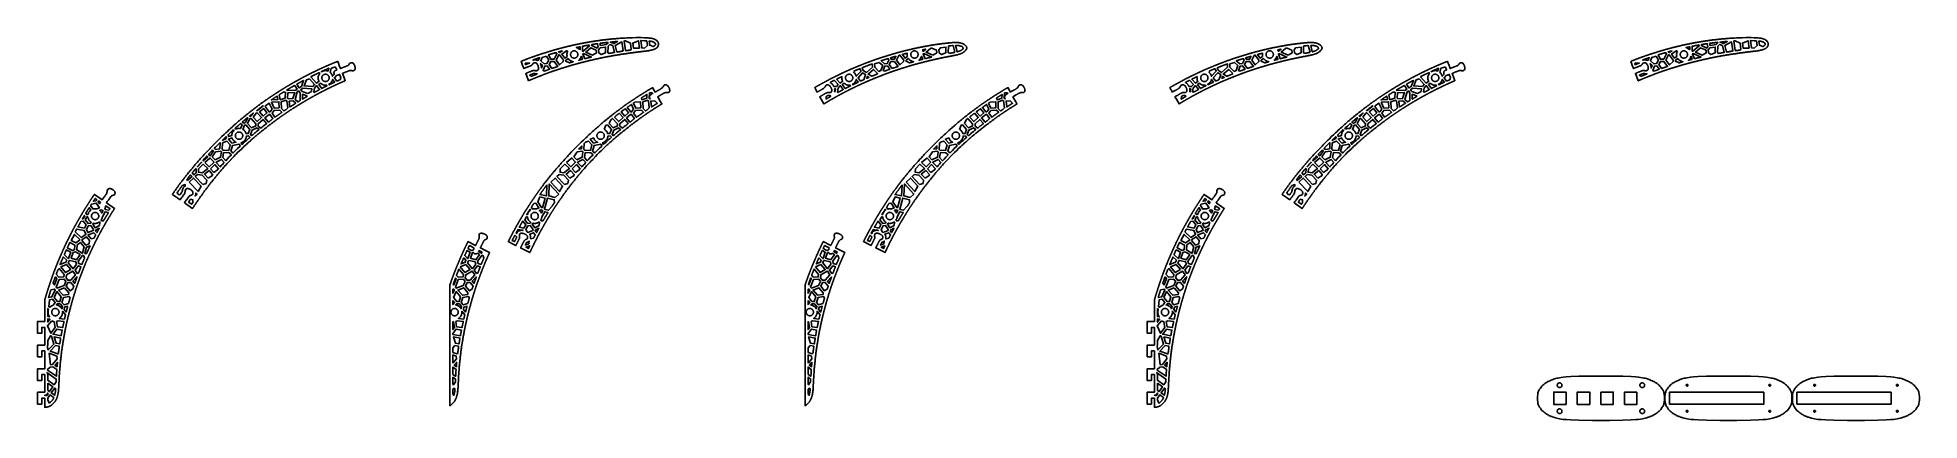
# Model space of a CAD drawing. Header units: millimetres. Extents: x -12 to 3175, y -37 to 611.
import ezdxf

# ---------------------------------------------------------------- set-up
doc = ezdxf.new("R2010")
doc.units = ezdxf.units.MM
doc.layers.add('default', color=7, linetype='Continuous')

msp = doc.modelspace()

# ---------------------------------------------------------------- linework, layer by layer
at = {"layer": 'default'}
for points in [[(806.8, 570.4), (806.8, 570.4), (807.3, 570.6), (807.6, 570.7), (808, 570.9), (808.5, 571.1), (808.9, 571.3), (809.3, 571.4), (809.7, 571.6), (810.2, 571.7), (810.6, 571.9), (811, 572.1), (811.4, 572.3), (811.8, 572.4), (812.3, 572.6), (812.6, 572.7), (813, 572.9), (813.5, 573.1), (813.9, 573.3), (814.3, 573.4), (814.7, 573.6), (814.9, 573.6), (815.2, 573.7), (815.7, 573.9), (816.2, 574.1), (816.6, 574.3), (817, 574.4), (817.4, 574.6), (817.9, 574.7), (818.3, 574.9), (818.8, 575.1), (819.3, 575.3), (819.6, 575.4), (820, 575.6), (820.5, 575.7), (821, 575.9), (821.5, 576.1), (821.9, 576.3), (822.3, 576.4), (822.7, 576.6), (823.2, 576.7), (823.7, 576.9), (824.2, 577.1), (824.7, 577.3), (825.2, 577.4), (825.6, 577.6), (826, 577.7), (826.4, 577.9), (826.9, 578.1), (827.3, 578.3), (827.9, 578.4), (828.3, 578.6), (828.9, 578.7), (829.3, 578.9), (829.8, 579.1), (830.3, 579.3), (830.6, 579.4), (831, 579.6), (831.5, 579.7), (832, 579.9), (832.5, 580.1), (833, 580.3), (833.5, 580.4), (834, 580.6), (834.5, 580.7), (835, 580.9), (835.5, 581.1), (836, 581.3), (836.5, 581.4), (837, 581.6), (837.5, 581.7), (838, 581.9), (838.5, 582.1), (839, 582.3), (839.5, 582.4), (840, 582.6), (840.5, 582.7), (840.9, 582.9), (841, 582.9), (841.6, 583.1), (842.1, 583.3), (842.8, 583.4), (843.3, 583.6), (843.9, 583.7), (844.3, 583.9), (844.9, 584.1), (845.3, 584.3), (845.9, 584.4), (846.4, 584.6), (846.9, 584.7), (847.4, 584.9), (848.1, 585.1), (848.7, 585.3), (849.2, 585.4), (849.7, 585.6), (850.2, 585.7), (850.7, 585.9), (851.2, 586.1), (851.7, 586.3), (852.2, 586.4), (852.8, 586.6), (853.4, 586.7), (854, 586.9), (854.5, 587.1), (855, 587.3), (855.6, 587.4), (856.1, 587.6), (856.8, 587.7), (857.3, 587.9), (857.9, 588.1), (858.4, 588.3), (858.9, 588.4), (859.4, 588.6), (860.1, 588.7), (860.7, 588.9), (861.2, 589.1), (861.7, 589.3), (862.2, 589.4), (862.8, 589.6), (863.4, 589.7), (864, 589.9), (864.5, 590.1), (865.1, 590.3), (865.8, 590.4), (866.3, 590.6), (866.9, 590.7), (867.4, 590.9), (868.1, 591.1), (868.8, 591.3), (869.4, 591.4), (870, 591.6), (870.6, 591.7), (871.1, 591.9), (871.8, 592.1), (872.4, 592.3), (873.1, 592.4), (873.8, 592.6), (874.5, 592.7), (875.1, 592.9), (875.8, 593.1), (876.3, 593.3), (876.9, 593.4), (877.4, 593.6), (878.1, 593.7), (878.8, 593.9), (879.5, 594.1), (880.1, 594.3), (880.8, 594.4), (881.4, 594.6), (882.1, 594.7), (882.8, 594.9), (883.5, 595.1), (884, 595.2), (884.1, 595.3), (884.8, 595.4), (885.4, 595.6), (886.1, 595.7), (886.8, 595.9), (887.7, 596.1), (888.4, 596.3), (889.1, 596.4), (889.8, 596.6), (890.5, 596.7), (891.1, 596.9), (891.8, 597.1), (892.5, 597.3), (892.8, 597.3), (893.4, 597.4), (894.1, 597.6), (894.8, 597.7), (895.5, 597.9), (896.4, 598.1), (897.1, 598.3), (897.8, 598.4), (898.5, 598.6), (899.4, 598.7), (900.2, 598.9), (901.1, 599.1), (901.8, 599.3), (902.7, 599.4), (903.5, 599.6), (904.4, 599.7), (905.1, 599.9), (905.8, 600.1), (906.5, 600.3), (907.4, 600.4), (908.3, 600.6), (909.3, 600.7), (910.1, 600.9), (910.6, 601), (911, 601.1), (911.8, 601.3), (912.7, 601.4), (913.5, 601.6), (914.4, 601.7), (915.3, 601.9), (916.3, 602.1), (917.1, 602.3), (918.1, 602.4), (918.9, 602.6), (920, 602.7), (920.9, 602.9), (922, 603.1), (922.8, 603.3), (923.7, 603.4), (924.6, 603.6), (925.7, 603.7), (926, 603.8), (926.7, 603.9), (927.9, 604.1), (928.9, 604.3), (930, 604.4), (931, 604.6), (932.2, 604.7), (933.3, 604.9), (934.6, 605.1), (935.3, 605.2), (935.6, 605.3), (936.9, 605.4), (938, 605.6), (939.2, 605.7), (939.2, 605.7), (940.3, 605.9), (941.6, 606.1), (942.7, 606.3), (944.2, 606.4), (945.5, 606.6), (947.1, 606.7), (948.4, 606.9), (949.9, 607.1), (951.2, 607.3), (951.5, 607.3), (953, 607.4), (954.4, 607.6), (956.1, 607.7), (957.4, 607.9), (957.6, 607.9), (959.4, 608.1), (961, 608.3), (962.9, 608.4), (964.6, 608.6), (966.6, 608.7), (968.4, 608.9), (970.5, 609.1), (972.4, 609.3), (974.6, 609.4), (975.9, 609.5), (976.7, 609.6), (979.6, 609.7), (982.3, 609.9), (985.9, 610.1), (989.7, 610.3), (995.6, 610.4), (1001.8, 610.6), (1006.4, 610.6), (1010.5, 610.6), (1015.9, 610.4), (1020, 610.3), (1022.2, 610.1), (1024, 609.9), (1025.3, 609.7), (1026.5, 609.6), (1027.5, 609.4), (1028.4, 609.3), (1029.1, 609.1), (1029.8, 608.9), (1030.3, 608.7), (1030.9, 608.6), (1031.3, 608.4), (1031.9, 608.3), (1032.3, 608.1), (1032.8, 607.9), (1033.3, 607.7), (1033.6, 607.6), (1033.9, 607.4), (1034.3, 607.3), (1034.6, 607.1), (1035.1, 606.8), (1035.7, 606.4), (1036.5, 605.6), (1037.9, 604.3), (1038.5, 603.5), (1038.8, 603), (1039, 602.6), (1039.2, 602.2), (1039.3, 601.6), (1039.5, 600.4), (1039.5, 598.6), (1039.3, 597.4), (1039.2, 596.8), (1039.1, 596.6), (1039.1, 596.6), (1039, 596.3), (1038.8, 595.9), (1038.3, 595.3), (1037.7, 594.6), (1036.7, 593.5), (1035.9, 592.9), (1035.4, 592.5), (1034.9, 592.2), (1034.4, 591.8), (1034, 591.6), (1033.6, 591.4), (1033.3, 591.3), (1032.8, 591.1), (1032.4, 590.9), (1032, 590.7), (1031.8, 590.7), (1031.6, 590.6), (1031.2, 590.4), (1030.7, 590.3), (1030.2, 590.1), (1029.7, 589.9), (1029.1, 589.7), (1028.4, 589.6), (1027.8, 589.4), (1027, 589.3), (1026.3, 589.1), (1025.3, 588.9), (1024.4, 588.7), (1023.5, 588.6), (1022.5, 588.4), (1021.3, 588.3), (1020.3, 588.1), (1020.1, 588.1), (1018.7, 587.9), (1017.5, 587.7), (1016.1, 587.6), (1016, 587.6), (1014.8, 587.4), (1013.4, 587.3), (1012.1, 587.1), (1010.6, 586.9), (1010.5, 586.9), (1009.2, 586.7), (1007.7, 586.6), (1006.5, 586.4), (1006.5, 586.4), (1005.1, 586.3), (1003.8, 586.1), (1002.4, 585.9), (1001.3, 585.7), (1000, 585.6), (998.8, 585.4), (997.4, 585.3), (996.2, 585.1), (994.7, 584.9), (993.7, 584.8), (993.7, 584.8), (993.6, 584.7), (992.3, 584.6), (991.2, 584.4), (990, 584.3), (988.9, 584.1), (987.6, 583.9), (986.6, 583.7), (985.3, 583.6), (984.2, 583.4), (983, 583.3), (981.9, 583.1), (980.7, 582.9), (979.7, 582.7), (978.6, 582.6), (977.6, 582.4), (976.3, 582.3), (975.3, 582.1), (974.2, 581.9), (973.2, 581.7), (972, 581.6), (971, 581.4), (969.9, 581.3), (969, 581.1), (967.9, 580.9), (967, 580.7), (965.9, 580.6), (965, 580.4), (963.9, 580.3), (963, 580.1), (961.9, 579.9), (961, 579.7), (959.9, 579.6), (959.1, 579.4), (958.2, 579.3), (957.4, 579.1), (957.3, 579.1), (956.5, 578.9), (955.6, 578.7), (954.6, 578.6), (953.7, 578.4), (952.8, 578.3), (952.1, 578.1), (951.2, 577.9), (950.4, 577.7), (949.5, 577.6), (948.7, 577.4), (947.8, 577.3), (947.1, 577.1), (946.2, 576.9), (945.5, 576.7), (944.7, 576.6), (944, 576.4), (943.2, 576.3), (942.4, 576.1), (941.5, 575.9), (940.7, 575.7), (939.9, 575.6), (939.1, 575.4), (938.4, 575.3), (937.7, 575.1), (936.8, 574.9), (936.1, 574.7), (935.2, 574.6), (934.5, 574.4), (933.7, 574.3), (933, 574.1), (932.2, 573.9), (931.5, 573.7), (930.7, 573.6), (930, 573.4), (929.6, 573.3), (929.2, 573.3), (928.5, 573.1), (927.8, 572.9), (927.1, 572.7), (926.4, 572.6), (925.7, 572.4), (925.5, 572.4), (924.8, 572.3), (924.1, 572.1), (923.4, 571.9), (922.8, 571.7), (922.1, 571.6), (921.5, 571.4), (920.8, 571.3), (920.1, 571.1), (919.4, 570.9), (918.8, 570.7), (918.1, 570.6), (917.5, 570.4), (917.5, 570.4), (917.5, 570.4), (916.8, 570.3), (916.1, 570.1), (915.4, 569.9), (914.8, 569.7), (914.1, 569.6), (913.5, 569.4), (912.8, 569.3), (912.1, 569.1), (911.4, 568.9), (911.4, 568.9), (911.4, 568.9), (910.8, 568.7), (910.1, 568.6), (909.5, 568.4), (908.8, 568.3), (908.1, 568.1), (907.4, 567.9), (906.9, 567.7), (906.3, 567.6), (905.8, 567.4), (905.1, 567.3), (904.5, 567.1), (903.8, 566.9), (903.2, 566.8), (903.1, 566.7), (902.4, 566.6), (901.9, 566.4), (901.3, 566.3), (900.8, 566.1), (900.1, 565.9), (899.5, 565.7), (898.8, 565.6), (898.3, 565.4), (898.2, 565.4), (897.7, 565.3), (897.1, 565.1), (896.4, 564.9), (896, 564.8), (895.9, 564.7), (895.3, 564.6), (894.8, 564.4), (894.1, 564.3), (893.6, 564.1), (893, 563.9), (892.5, 563.7), (892, 563.6), (891.4, 563.4), (890.8, 563.3), (890.2, 563.1), (889.7, 562.9), (889.1, 562.7), (888.4, 562.6), (887.9, 562.4), (887.4, 562.3), (886.9, 562.1), (886.3, 561.9), (885.8, 561.7), (885.1, 561.6), (884.6, 561.4), (884, 561.3), (883.5, 561.1), (883, 560.9), (882.5, 560.7), (882, 560.6), (881.4, 560.4), (880.8, 560.3), (880.2, 560.1), (879.7, 559.9), (879.2, 559.7), (878.7, 559.6), (878.2, 559.4), (877.7, 559.3), (877.2, 559.1), (876.7, 558.9), (876.1, 558.7), (875.4, 558.6), (874.9, 558.4), (874.4, 558.3), (873.9, 558.1), (873.3, 557.9), (872.9, 557.7), (872.3, 557.6), (871.9, 557.4), (871.3, 557.3), (870.9, 557.1), (870.3, 556.9), (869.9, 556.7), (869.3, 556.6), (868.9, 556.4), (868.3, 556.3), (867.9, 556.1), (867.3, 555.9), (866.9, 555.7), (866.3, 555.6), (865.9, 555.4), (865.3, 555.3), (864.9, 555.1), (864.3, 554.9), (863.9, 554.7), (863.3, 554.6), (862.9, 554.4), (862.3, 554.3), (861.9, 554.1), (861.3, 553.9), (860.9, 553.7), (860.3, 553.6), (859.9, 553.4), (859.9, 553.4), (859.9, 553.4), (859.3, 553.3), (858.9, 553.1), (858.6, 553), (858.6, 553), (858.3, 552.9), (857.9, 552.7), (857.4, 552.6), (857, 552.4), (856.6, 552.3), (856.2, 552.1), (855.7, 551.9), (855.2, 551.7), (854.7, 551.6), (854.2, 551.4), (853.7, 551.3), (853.3, 551.1), (852.9, 550.9), (852.5, 550.7), (852, 550.6), (851.5, 550.4), (851, 550.3), (850.5, 550.1), (850, 549.9), (849.6, 549.7), (849.3, 549.6), (848.8, 549.4), (848.3, 549.3), (847.9, 549.1), (847.9, 549.1), (847.4, 548.9), (847, 548.7), (846.6, 548.6), (846.2, 548.4), (845.7, 548.3), (845.3, 548.1), (844.9, 547.9), (844.5, 547.7), (844, 547.6), (843.5, 547.4), (843, 547.3), (842.6, 547.1), (842.3, 546.9), (841.8, 546.7), (841.4, 546.6), (841, 546.4), (840.6, 546.3), (840.2, 546.1), (839.7, 545.9), (839.3, 545.7), (838.9, 545.6), (838.5, 545.4), (838, 545.3), (837.6, 545.1), (837.4, 545), (837.3, 544.9), (836.8, 544.7), (836.4, 544.6), (836, 544.4), (835.6, 544.3), (835.2, 544.1), (834.7, 543.9), (834.3, 543.7), (833.9, 543.6), (833.5, 543.4), (833.1, 543.3), (833, 543.3), (832.6, 543.1), (832.3, 542.9), (831.8, 542.7), (831.4, 542.6), (831, 542.4), (830.6, 542.3), (830.2, 542.1), (829.7, 541.9), (829.3, 541.7), (828.9, 541.6), (828.5, 541.4), (828, 541.3), (827.6, 541.1), (827.3, 540.9), (826.9, 540.7), (826.6, 540.6), (826.2, 540.4), (825.7, 540.3), (825.3, 540.1), (824.9, 539.9), (824.5, 539.7), (824, 539.6), (823.6, 539.4), (823.3, 539.3), (822.8, 539.1), (822.4, 538.9), (822, 538.7), (821.6, 538.6), (821.3, 538.4), (820.9, 538.3), (820.5, 538.1), (820, 537.9), (819.6, 537.7), (819.4, 537.7), (815.9, 546.8), (814.7, 550), (814.9, 550.1), (815.6, 550.4), (816.3, 550.6), (817, 550.9), (817.6, 551.1), (818.2, 551.4), (818.8, 551.6), (819.5, 551.9), (820.1, 552.1), (820.7, 552.4), (821.3, 552.6), (822, 552.9), (822.6, 553.1), (823.2, 553.4), (823.8, 553.6), (824.5, 553.9), (825.1, 554.1), (825.7, 554.4), (826.4, 554.6), (827.2, 554.8), (828.1, 555), (829.2, 555), (830.2, 554.8), (831.1, 554.6), (832.1, 554.5), (833.2, 554.5), (834.1, 554.8), (834.9, 555.3), (835.6, 556), (836.1, 557), (836.4, 558.1), (836.4, 559.4), (836.3, 560.6), (836, 561.5), (835.8, 562.3), (835.5, 563), (835.3, 563.7), (835, 564.2), (834.8, 564.7), (834.5, 565.3), (834.1, 565.8), (833.6, 566.5), (832.9, 567.2), (831.9, 567.7), (830.8, 567.9), (829.6, 568), (828.5, 567.8), (827.8, 567.5), (827.3, 567.1), (826.9, 566.5), (826.5, 565.9), (826.1, 565.3), (825.8, 564.8), (825.5, 564.3), (825.1, 563.9), (824.6, 563.6), (824.1, 563.4), (823.6, 563.1), (823, 562.9), (822.3, 562.6), (821.7, 562.4), (821.1, 562.1), (820.5, 561.9), (819.8, 561.6), (819.2, 561.4), (818.6, 561.1), (818, 560.9), (817.3, 560.6), (816.6, 560.4), (815.9, 560.1), (815.2, 559.9), (814.6, 559.6), (814, 559.4), (813.3, 559.1), (812.7, 558.9), (812.1, 558.6), (811.5, 558.4), (811.5, 558.3), (809.7, 563), (809.5, 563.4), (808, 567.3), (806.8, 570.4)], [(2686.3, 570.4), (2686.4, 570.4), (2686.8, 570.6), (2687.2, 570.7), (2687.6, 570.9), (2688.1, 571.1), (2688.5, 571.3), (2688.8, 571.4), (2689.2, 571.6), (2689.7, 571.7), (2690.1, 571.9), (2690.5, 572.1), (2690.9, 572.3), (2691.4, 572.4), (2691.8, 572.6), (2692.2, 572.7), (2692.6, 572.9), (2693.1, 573.1), (2693.5, 573.3), (2693.8, 573.4), (2694.2, 573.6), (2694.4, 573.6), (2694.7, 573.7), (2695.2, 573.9), (2695.7, 574.1), (2696.1, 574.3), (2696.5, 574.4), (2696.9, 574.6), (2697.4, 574.7), (2697.9, 574.9), (2698.4, 575.1), (2698.8, 575.3), (2699.2, 575.4), (2699.6, 575.6), (2700.1, 575.7), (2700.6, 575.9), (2701.1, 576.1), (2701.5, 576.3), (2701.8, 576.4), (2702.2, 576.6), (2702.7, 576.7), (2703.2, 576.9), (2703.7, 577.1), (2704.2, 577.3), (2704.7, 577.4), (2705.1, 577.6), (2705.5, 577.7), (2705.9, 577.9), (2706.4, 578.1), (2706.9, 578.3), (2707.4, 578.4), (2707.9, 578.6), (2708.4, 578.7), (2708.9, 578.9), (2709.4, 579.1), (2709.8, 579.3), (2710.2, 579.4), (2710.6, 579.6), (2711.1, 579.7), (2711.6, 579.9), (2712.1, 580.1), (2712.6, 580.3), (2713.1, 580.4), (2713.6, 580.6), (2714.1, 580.7), (2714.6, 580.9), (2715.1, 581.1), (2715.6, 581.3), (2716.1, 581.4), (2716.6, 581.6), (2717.1, 581.7), (2717.6, 581.9), (2718.1, 582.1), (2718.6, 582.3), (2719.1, 582.4), (2719.6, 582.6), (2720.1, 582.7), (2720.4, 582.9), (2720.6, 582.9), (2721.1, 583.1), (2721.7, 583.3), (2722.3, 583.4), (2722.9, 583.6), (2723.4, 583.7), (2723.9, 583.9), (2724.4, 584.1), (2724.9, 584.3), (2725.4, 584.4), (2725.9, 584.6), (2726.4, 584.7), (2727, 584.9), (2727.7, 585.1), (2728.2, 585.3), (2728.7, 585.4), (2729.2, 585.6), (2729.7, 585.7), (2730.2, 585.9), (2730.7, 586.1), (2731.2, 586.3), (2731.8, 586.4), (2732.3, 586.6), (2733, 586.7), (2733.5, 586.9), (2734.1, 587.1), (2734.6, 587.3), (2735.1, 587.4), (2735.7, 587.6), (2736.3, 587.7), (2736.9, 587.9), (2737.4, 588.1), (2737.9, 588.3), (2738.4, 588.4), (2739, 588.6), (2739.7, 588.7), (2740.2, 588.9), (2740.7, 589.1), (2741.2, 589.3), (2741.8, 589.4), (2742.3, 589.6), (2743, 589.7), (2743.5, 589.9), (2744.1, 590.1), (2744.7, 590.3), (2745.3, 590.4), (2745.9, 590.6), (2746.4, 590.7), (2747, 590.9), (2747.7, 591.1), (2748.3, 591.3), (2749, 591.4), (2749.5, 591.6), (2750.1, 591.7), (2750.7, 591.9), (2751.3, 592.1), (2752, 592.3), (2752.7, 592.4), (2753.3, 592.6), (2754, 592.7), (2754.6, 592.9), (2755.3, 593.1), (2755.9, 593.3), (2756.4, 593.4), (2757, 593.6), (2757.7, 593.7), (2758.3, 593.9), (2759, 594.1), (2759.6, 594.3), (2760.3, 594.4), (2761, 594.6), (2761.7, 594.7), (2762.3, 594.9), (2763, 595.1), (2763.6, 595.2), (2763.6, 595.3), (2764.3, 595.4), (2765, 595.6), (2765.7, 595.7), (2766.4, 595.9), (2767.2, 596.1), (2767.9, 596.3), (2768.7, 596.4), (2769.3, 596.6), (2770, 596.7), (2770.6, 596.9), (2771.4, 597.1), (2772.1, 597.3), (2772.3, 597.3), (2772.9, 597.4), (2773.6, 597.6), (2774.4, 597.7), (2775.1, 597.9), (2775.9, 598.1), (2776.6, 598.3), (2777.4, 598.4), (2778.1, 598.6), (2778.9, 598.7), (2779.7, 598.9), (2780.6, 599.1), (2781.4, 599.3), (2782.3, 599.4), (2783, 599.6), (2783.9, 599.7), (2784.6, 599.9), (2785.4, 600.1), (2786.1, 600.3), (2787, 600.4), (2787.8, 600.6), (2788.8, 600.7), (2789.7, 600.9), (2790.2, 601), (2790.6, 601.1), (2791.4, 601.3), (2792.3, 601.4), (2793, 601.6), (2793.9, 601.7), (2794.8, 601.9), (2795.8, 602.1), (2796.7, 602.3), (2797.6, 602.4), (2798.5, 602.6), (2799.5, 602.7), (2800.4, 602.9), (2801.5, 603.1), (2802.4, 603.3), (2803.3, 603.4), (2804.1, 603.6), (2805.2, 603.7), (2805.5, 603.8), (2806.2, 603.9), (2807.4, 604.1), (2808.4, 604.3), (2809.5, 604.4), (2810.5, 604.6), (2811.8, 604.7), (2812.9, 604.9), (2814.1, 605.1), (2814.8, 605.2), (2815.2, 605.3), (2816.4, 605.4), (2817.5, 605.6), (2818.8, 605.7), (2818.8, 605.7), (2819.9, 605.9), (2821.1, 606.1), (2822.3, 606.3), (2823.7, 606.4), (2825, 606.6), (2826.6, 606.7), (2827.9, 606.9), (2829.4, 607.1), (2830.8, 607.3), (2831, 607.3), (2832.5, 607.4), (2834, 607.6), (2835.7, 607.7), (2836.9, 607.9), (2837.1, 607.9), (2838.9, 608.1), (2840.5, 608.3), (2842.5, 608.4), (2844.2, 608.6), (2846.2, 608.7), (2847.9, 608.9), (2850.1, 609.1), (2851.9, 609.3), (2854.2, 609.4), (2855.5, 609.5), (2856.3, 609.6), (2859.2, 609.7), (2861.8, 609.9), (2865.5, 610.1), (2869.3, 610.3), (2875.1, 610.4), (2881.3, 610.6), (2885.9, 610.6), (2890.1, 610.6), (2895.5, 610.4), (2899.5, 610.3), (2901.8, 610.1), (2903.6, 609.9), (2904.8, 609.7), (2906.1, 609.6), (2907, 609.4), (2907.9, 609.3), (2908.6, 609.1), (2909.3, 608.9), (2909.9, 608.7), (2910.4, 608.6), (2910.9, 608.4), (2911.4, 608.3), (2911.9, 608.1), (2912.4, 607.9), (2912.8, 607.7), (2913.2, 607.6), (2913.5, 607.4), (2913.8, 607.3), (2914.2, 607.1), (2914.6, 606.8), (2915.2, 606.4), (2916.1, 605.6), (2917.4, 604.3), (2918.1, 603.5), (2918.4, 603), (2918.6, 602.6), (2918.7, 602.2), (2918.9, 601.6), (2919, 600.4), (2919, 598.6), (2918.9, 597.4), (2918.7, 596.8), (2918.7, 596.6), (2918.7, 596.6), (2918.5, 596.3), (2918.3, 595.9), (2917.9, 595.3), (2917.3, 594.6), (2916.2, 593.5), (2915.5, 592.9), (2914.9, 592.5), (2914.4, 592.2), (2913.9, 591.8), (2913.5, 591.6), (2913.2, 591.4), (2912.8, 591.3), (2912.4, 591.1), (2911.9, 590.9), (2911.5, 590.7), (2911.3, 590.7), (2911.1, 590.6), (2910.7, 590.4), (2910.2, 590.3), (2909.7, 590.1), (2909.2, 589.9), (2908.7, 589.7), (2908, 589.6), (2907.3, 589.4), (2906.6, 589.3), (2905.8, 589.1), (2904.8, 588.9), (2903.9, 588.7), (2903, 588.6), (2902.1, 588.4), (2900.8, 588.3), (2899.9, 588.1), (2899.7, 588.1), (2898.3, 587.9), (2897, 587.7), (2895.6, 587.6), (2895.6, 587.6), (2894.4, 587.4), (2892.9, 587.3), (2891.6, 587.1), (2890.1, 586.9), (2890, 586.9), (2888.7, 586.7), (2887.3, 586.6), (2886, 586.4), (2886, 586.4), (2884.6, 586.3), (2883.4, 586.1), (2882, 585.9), (2880.8, 585.7), (2879.5, 585.6), (2878.4, 585.4), (2876.9, 585.3), (2875.7, 585.1), (2874.3, 584.9), (2873.3, 584.8), (2873.3, 584.8), (2873.1, 584.7), (2871.9, 584.6), (2870.8, 584.4), (2869.5, 584.3), (2868.4, 584.1), (2867.2, 583.9), (2866.1, 583.7), (2864.9, 583.6), (2863.8, 583.4), (2862.5, 583.3), (2861.5, 583.1), (2860.2, 582.9), (2859.2, 582.7), (2858.1, 582.6), (2857.1, 582.4), (2855.9, 582.3), (2854.9, 582.1), (2853.8, 581.9), (2852.8, 581.7), (2851.5, 581.6), (2850.5, 581.4), (2849.5, 581.3), (2848.5, 581.1), (2847.5, 580.9), (2846.5, 580.7), (2845.5, 580.6), (2844.5, 580.4), (2843.5, 580.3), (2842.5, 580.1), (2841.5, 579.9), (2840.5, 579.7), (2839.5, 579.6), (2838.6, 579.4), (2837.7, 579.3), (2836.9, 579.1), (2836.9, 579.1), (2836, 578.9), (2835.2, 578.7), (2834.1, 578.6), (2833.3, 578.4), (2832.4, 578.3), (2831.6, 578.1), (2830.7, 577.9), (2829.9, 577.7), (2829, 577.6), (2828.3, 577.4), (2827.4, 577.3), (2826.6, 577.1), (2825.7, 576.9), (2825, 576.7), (2824.3, 576.6), (2823.6, 576.4), (2822.7, 576.3), (2821.9, 576.1), (2821, 575.9), (2820.3, 575.7), (2819.4, 575.6), (2818.7, 575.4), (2818, 575.3), (2817.2, 575.1), (2816.4, 574.9), (2815.6, 574.7), (2814.7, 574.6), (2814, 574.4), (2813.3, 574.3), (2812.6, 574.1), (2811.7, 573.9), (2811, 573.7), (2810.3, 573.6), (2809.6, 573.4), (2809.1, 573.3), (2808.7, 573.3), (2808, 573.1), (2807.3, 572.9), (2806.7, 572.7), (2805.9, 572.6), (2805.2, 572.4), (2805, 572.4), (2804.4, 572.3), (2803.7, 572.1), (2803, 571.9), (2802.3, 571.7), (2801.6, 571.6), (2801, 571.4), (2800.3, 571.3), (2799.7, 571.1), (2799, 570.9), (2798.3, 570.7), (2797.6, 570.6), (2797, 570.4), (2797, 570.4), (2797, 570.4), (2796.3, 570.3), (2795.7, 570.1), (2795, 569.9), (2794.3, 569.7), (2793.6, 569.6), (2793, 569.4), (2792.3, 569.3), (2791.7, 569.1), (2791, 568.9), (2791, 568.9), (2791, 568.9), (2790.3, 568.7), (2789.6, 568.6), (2789, 568.4), (2788.3, 568.3), (2787.7, 568.1), (2787, 567.9), (2786.4, 567.7), (2785.9, 567.6), (2785.3, 567.4), (2784.6, 567.3), (2784, 567.1), (2783.3, 566.9), (2782.7, 566.8), (2782.7, 566.7), (2782, 566.6), (2781.4, 566.4), (2780.9, 566.3), (2780.3, 566.1), (2779.6, 565.9), (2779, 565.7), (2778.3, 565.6), (2777.8, 565.4), (2777.8, 565.4), (2777.2, 565.3), (2776.7, 565.1), (2776, 564.9), (2775.5, 564.8), (2775.4, 564.7), (2774.9, 564.6), (2774.3, 564.4), (2773.7, 564.3), (2773.1, 564.1), (2772.6, 563.9), (2772.1, 563.7), (2771.5, 563.6), (2771, 563.4), (2770.3, 563.3), (2769.8, 563.1), (2769.2, 562.9), (2768.7, 562.7), (2768, 562.6), (2767.4, 562.4), (2766.9, 562.3), (2766.4, 562.1), (2765.9, 561.9), (2765.3, 561.7), (2764.7, 561.6), (2764.1, 561.4), (2763.6, 561.3), (2763.1, 561.1), (2762.6, 560.9), (2762.1, 560.7), (2761.5, 560.6), (2761, 560.4), (2760.3, 560.3), (2759.8, 560.1), (2759.2, 559.9), (2758.7, 559.7), (2758.2, 559.6), (2757.7, 559.4), (2757.2, 559.3), (2756.7, 559.1), (2756.2, 558.9), (2755.7, 558.7), (2755, 558.6), (2754.4, 558.4), (2753.9, 558.3), (2753.4, 558.1), (2752.9, 557.9), (2752.4, 557.7), (2751.9, 557.6), (2751.4, 557.4), (2750.9, 557.3), (2750.4, 557.1), (2749.9, 556.9), (2749.4, 556.7), (2748.9, 556.6), (2748.4, 556.4), (2747.9, 556.3), (2747.4, 556.1), (2746.9, 555.9), (2746.4, 555.7), (2745.9, 555.6), (2745.4, 555.4), (2744.9, 555.3), (2744.4, 555.1), (2743.9, 554.9), (2743.4, 554.7), (2742.9, 554.6), (2742.4, 554.4), (2741.9, 554.3), (2741.4, 554.1), (2740.9, 553.9), (2740.4, 553.7), (2739.9, 553.6), (2739.5, 553.4), (2739.5, 553.4), (2739.4, 553.4), (2738.9, 553.3), (2738.4, 553.1), (2738.1, 553), (2738.1, 553), (2737.9, 552.9), (2737.4, 552.7), (2736.9, 552.6), (2736.5, 552.4), (2736.1, 552.3), (2735.7, 552.1), (2735.2, 551.9), (2734.7, 551.7), (2734.2, 551.6), (2733.7, 551.4), (2733.2, 551.3), (2732.8, 551.1), (2732.5, 550.9), (2732.1, 550.7), (2731.6, 550.6), (2731.1, 550.4), (2730.6, 550.3), (2730.1, 550.1), (2729.6, 549.9), (2729.2, 549.7), (2728.8, 549.6), (2728.4, 549.4), (2727.9, 549.3), (2727.5, 549.1), (2727.4, 549.1), (2726.9, 548.9), (2726.5, 548.7), (2726.1, 548.6), (2725.7, 548.4), (2725.2, 548.3), (2724.8, 548.1), (2724.5, 547.9), (2724.1, 547.7), (2723.6, 547.6), (2723.1, 547.4), (2722.6, 547.3), (2722.2, 547.1), (2721.8, 546.9), (2721.4, 546.7), (2720.9, 546.6), (2720.5, 546.4), (2720.1, 546.3), (2719.7, 546.1), (2719.2, 545.9), (2718.8, 545.7), (2718.5, 545.6), (2718.1, 545.4), (2717.6, 545.3), (2717.2, 545.1), (2717, 545), (2716.8, 544.9), (2716.4, 544.7), (2715.9, 544.6), (2715.5, 544.4), (2715.1, 544.3), (2714.7, 544.1), (2714.2, 543.9), (2713.8, 543.7), (2713.5, 543.6), (2713.1, 543.4), (2712.6, 543.3), (2712.6, 543.3), (2712.2, 543.1), (2711.8, 542.9), (2711.4, 542.7), (2710.9, 542.6), (2710.5, 542.4), (2710.1, 542.3), (2709.7, 542.1), (2709.2, 541.9), (2708.8, 541.7), (2708.5, 541.6), (2708.1, 541.4), (2707.6, 541.3), (2707.2, 541.1), (2706.8, 540.9), (2706.5, 540.7), (2706.1, 540.6), (2705.7, 540.4), (2705.2, 540.3), (2704.8, 540.1), (2704.5, 539.9), (2704.1, 539.7), (2703.6, 539.6), (2703.2, 539.4), (2702.8, 539.3), (2702.4, 539.1), (2701.9, 538.9), (2701.5, 538.7), (2701.2, 538.6), (2700.8, 538.4), (2700.5, 538.3), (2700.1, 538.1), (2699.6, 537.9), (2699.2, 537.7), (2699, 537.7), (2695.4, 546.8), (2694.2, 550), (2694.4, 550.1), (2695.1, 550.4), (2695.8, 550.6), (2696.5, 550.9), (2697.2, 551.1), (2697.8, 551.4), (2698.4, 551.6), (2699, 551.9), (2699.7, 552.1), (2700.3, 552.4), (2700.9, 552.6), (2701.5, 552.9), (2702.2, 553.1), (2702.8, 553.4), (2703.4, 553.6), (2704, 553.9), (2704.7, 554.1), (2705.3, 554.4), (2705.9, 554.6), (2706.7, 554.8), (2707.7, 555), (2708.7, 555), (2709.7, 554.8), (2710.7, 554.6), (2711.7, 554.5), (2712.7, 554.5), (2713.6, 554.8), (2714.4, 555.3), (2715.1, 556), (2715.6, 557), (2715.9, 558.1), (2715.9, 559.4), (2715.8, 560.6), (2715.6, 561.5), (2715.3, 562.3), (2715.1, 563), (2714.8, 563.7), (2714.6, 564.2), (2714.3, 564.7), (2714, 565.3), (2713.7, 565.8), (2713.1, 566.5), (2712.4, 567.2), (2711.5, 567.7), (2710.4, 567.9), (2709.1, 568), (2708.1, 567.8), (2707.4, 567.5), (2706.9, 567.1), (2706.4, 566.5), (2706, 565.9), (2705.7, 565.3), (2705.3, 564.8), (2705, 564.3), (2704.6, 563.9), (2704.2, 563.6), (2703.7, 563.4), (2703.1, 563.1), (2702.5, 562.9), (2701.9, 562.6), (2701.3, 562.4), (2700.7, 562.1), (2700, 561.9), (2699.4, 561.6), (2698.8, 561.4), (2698.2, 561.1), (2697.5, 560.9), (2696.8, 560.6), (2696.1, 560.4), (2695.4, 560.1), (2694.8, 559.9), (2694.2, 559.6), (2693.5, 559.4), (2692.9, 559.1), (2692.3, 558.9), (2691.7, 558.6), (2691, 558.4), (2691, 558.3), (2689.2, 563), (2689, 563.4), (2687.5, 567.3), (2686.3, 570.4)], [(829.2, 572.9), (829.7, 572.9), (830.9, 572.9), (831.4, 572.9), (831.9, 572.8), (833.1, 572.5), (833.5, 572.4), (833.9, 572.3), (834.3, 572.1), (834.5, 572), (836.2, 572.5), (838.2, 576.7), (837.9, 576.6), (837.6, 576.5), (837.3, 576.4), (836.9, 576.3), (836.6, 576.2), (836.3, 576.1), (835.9, 575.9), (835.6, 575.8), (835.3, 575.7), (834.9, 575.6), (834.6, 575.5), (834.3, 575.4), (833.9, 575.3), (833.6, 575.2), (833.3, 575.1), (833, 574.9), (832.8, 574.9), (832.7, 574.8), (832.5, 574.8), (832.2, 574.7), (831.9, 574.5), (831.3, 574.3), (831, 574.2), (830.7, 574.1), (830.2, 573.9), (829.9, 573.8), (829.7, 573.7), (829.2, 573.6), (828.9, 573.5), (828.7, 573.4), (828.3, 573.3), (828.1, 573.2), (828, 573.2), (827.8, 573.1), (827.6, 573), (827.2, 572.8), (827, 572.7), (827, 572.5), (827.2, 572.6), (827.8, 572.7), (828.8, 572.9), (829.2, 572.9)], [(850, 579), (842.8, 577.1), (840.1, 571.4), (846, 566.3), (850.6, 566.8), (853.6, 572.2), (850, 579)], [(865.4, 585.1), (865, 585), (864.5, 584.9), (864.1, 584.8), (863.8, 584.7), (863.6, 584.6), (863.2, 584.5), (863, 584.4), (862.5, 584.3), (862.1, 584.1), (861.7, 584), (861.2, 583.9), (860.8, 583.8), (860.5, 583.7), (860.2, 583.6), (859.9, 583.5), (859.6, 583.4), (859.2, 583.3), (858.8, 583.1), (858.4, 583), (857.9, 582.9), (857.4, 582.8), (857.1, 582.7), (856.9, 582.6), (856.6, 582.5), (856.3, 582.4), (855.9, 582.3), (855.5, 582.1), (855, 582), (854.5, 581.9), (854.1, 581.8), (853.8, 581.7), (853.6, 581.6), (853.4, 581.6), (853.3, 581.3), (857.1, 574.1), (862.7, 574), (867.4, 583.4), (865.7, 585.2), (865.4, 585.1)], [(871.9, 581.4), (870.9, 581.6), (866.3, 572.2), (872.1, 564.4), (878.4, 570.2), (878.5, 572.6), (871.9, 581.4)], [(875.9, 587.9), (875.5, 587.8), (875, 587.7), (874.5, 587.6), (874.2, 587.5), (873.6, 587.4), (873.2, 587.3), (872.9, 587.2), (872.4, 587.1), (872.1, 587), (871.9, 586.9), (871.4, 586.8), (871, 586.7), (870.5, 586.5), (870.1, 586.4), (870.8, 585.7), (872.6, 585.3), (876.5, 588.1), (876.3, 588.1), (875.9, 587.9)], [(884.8, 578.9), (884.7, 579.6), (884.5, 580.8), (884.4, 582), (884.5, 583.2), (884.7, 584.4), (885, 585.6), (885.4, 586.8), (885.7, 587.6), (885.7, 587.8), (883.9, 588.5), (875.9, 582.8), (880.9, 576), (884.8, 578.9)], [(889.7, 568.1), (890.1, 568.2), (890.4, 568.3), (890.7, 568.4), (891, 568.5), (891.2, 568.6), (891.7, 568.7), (892.1, 568.9), (892.5, 569), (893, 569.1), (893.4, 569.2), (893.8, 569.3), (894, 569.4), (894.4, 569.5), (894.9, 569.7), (895.1, 569.7), (894.4, 569.9), (893.2, 570.2), (892.1, 570.6), (891, 571.1), (889.9, 571.7), (889, 572.4), (888.1, 573.3), (887.2, 574.2), (886.5, 575.1), (886.5, 575.2), (882.5, 572.2), (882.4, 570.5), (888.6, 567.8), (888.8, 567.9), (889.2, 568), (889.7, 568.1)], [(903, 582.6), (902.9, 583.2), (902.8, 583.8), (902.5, 584.4), (902.3, 584.9), (902, 585.5), (901.6, 586), (901.2, 586.4), (900.8, 586.8), (900.3, 587.2), (899.7, 587.5), (899.2, 587.7), (898.6, 588), (898, 588.1), (897.4, 588.2), (896.8, 588.2), (896.2, 588.2), (895.6, 588.1), (895, 588), (894.4, 587.7), (893.9, 587.5), (893.4, 587.2), (892.9, 586.8), (892.4, 586.4), (892, 586), (891.7, 585.5), (891.4, 584.9), (891.1, 584.4), (890.9, 583.8), (890.7, 583.2), (890.6, 582.6), (890.6, 582), (890.6, 581.4), (890.7, 580.8), (890.9, 580.2), (891.1, 579.6), (891.4, 579.1), (891.7, 578.6), (892, 578.1), (892.4, 577.6), (892.9, 577.2), (893.4, 576.9), (893.9, 576.6), (894.4, 576.3), (895, 576.1), (895.6, 575.9), (896.2, 575.8), (896.8, 575.8), (897.4, 575.8), (898, 575.9), (898.6, 576.1), (899.2, 576.3), (899.7, 576.6), (900.3, 576.9), (900.8, 577.2), (901.2, 577.6), (901.6, 578.1), (902, 578.6), (902.3, 579.1), (902.5, 579.6), (902.8, 580.2), (902.9, 580.8), (903, 581.4), (903, 582), (903, 582.6)], [(905.2, 594.8), (904.5, 594.7), (903.9, 594.5), (903.5, 594.5), (902.8, 594.4), (902.2, 594.2), (901.9, 594.1), (901.2, 594), (900.5, 593.9), (900.5, 593.9), (901.6, 593.5), (902.7, 593), (903.7, 592.3), (904.7, 591.6), (905.3, 591.1), (906.9, 590.4), (906.8, 595.2), (906.2, 595.1), (905.6, 594.9), (905.2, 594.8)], [(904.8, 572.3), (905, 572.4), (905.4, 572.5), (905.9, 572.7), (906.4, 572.8), (906.9, 572.9), (907.3, 573.1), (907.7, 573.2), (908.2, 573.3), (908.7, 573.4), (909.1, 573.5), (909.6, 573.6), (910, 573.7), (910.4, 573.8), (910.8, 573.9), (908.9, 579.1), (908.7, 578.4), (908.3, 577.3), (907.8, 576.2), (907.1, 575.1), (906.4, 574.2), (905.6, 573.3), (904.7, 572.4), (904.4, 572.2), (904.5, 572.2), (904.8, 572.3)], [(922.4, 598.1), (921.7, 598), (921, 597.8), (920.7, 597.8), (919.8, 597.7), (919.1, 597.5), (918.9, 597.5), (918.1, 597.3), (917.3, 597.2), (917, 597.1), (916.1, 597), (915.5, 596.9), (915.2, 596.8), (914.5, 596.7), (913.9, 596.5), (913.5, 596.5), (912.8, 596.4), (912.2, 596.2), (911.9, 596.1), (911.1, 596), (910.7, 595.9), (910.9, 587.9), (911.2, 587.4), (911.9, 587.5), (922.5, 596.5), (922.4, 598.1)], [(915.7, 575.2), (916.2, 575.3), (916.7, 575.4), (917.1, 575.5), (917.6, 575.6), (918, 575.7), (918.4, 575.8), (918.9, 575.9), (919.4, 576.1), (919.7, 576.2), (920.2, 576.3), (920.7, 576.4), (921.1, 576.5), (921.6, 576.6), (922, 576.7), (922.4, 576.8), (923, 576.9), (923.6, 577.1), (924, 577.2), (924.6, 577.3), (925.1, 577.4), (925.4, 577.5), (925.9, 577.6), (925.9, 577.6), (912.5, 583.5), (911.6, 583.4), (911.6, 583.2), (914.7, 574.9), (914.9, 574.9), (915.4, 575.1), (915.7, 575.2)], [(934.2, 589.2), (925, 593.3), (916.5, 586.1), (928, 581.1), (934.6, 584.8), (934.2, 589.2)], [(934, 600), (933.1, 599.8), (932.8, 599.8), (931.7, 599.6), (930.9, 599.5), (930.7, 599.5), (929.7, 599.3), (928.8, 599.2), (928.5, 599.1), (927.4, 599), (926.6, 598.8), (926.4, 598.8), (926.5, 597), (935.5, 593), (937.5, 595.6), (936.4, 600.3), (936.4, 600.3), (935.4, 600.1), (935.2, 600.1), (934, 600)], [(940.7, 593.2), (938.2, 590), (938.6, 584.8), (942.7, 581.8), (949.9, 585), (950.1, 594.6), (940.7, 593.2)], [(950.5, 602.1), (950.4, 602.1), (949, 602), (947.8, 601.8), (947.5, 601.8), (946.1, 601.6), (944.9, 601.5), (944.7, 601.4), (943.4, 601.3), (942.4, 601.1), (942.2, 601.1), (941, 601), (940.4, 600.9), (941.2, 597.3), (951.2, 598.8), (954.3, 601.7), (954, 602.5), (953.6, 602.4), (953.4, 602.4), (951.8, 602.3), (950.5, 602.1)], [(957.4, 584.2), (958.1, 584.3), (958.9, 584.5), (959.2, 584.5), (960.1, 584.7), (960.9, 584.8), (961.2, 584.9), (962.1, 585), (962.9, 585.2), (963.2, 585.2), (964.1, 585.3), (964.9, 585.5), (965.2, 585.5), (962.2, 597), (957.1, 598.8), (954.1, 596), (953.9, 584.9), (956.2, 583.9), (956.4, 584), (957, 584.1), (957.4, 584.2)], [(967, 603.8), (965.1, 603.6), (963.5, 603.4), (963.3, 603.4), (961.4, 603.3), (959.9, 603.1), (959.8, 603.1), (958.1, 603), (958.1, 603), (958.2, 602.7), (963.7, 600.7), (970.3, 604), (968.8, 603.9), (967.1, 603.8), (967, 603.8)], [(971.1, 586.5), (971.4, 586.6), (972.5, 586.7), (973.3, 586.8), (973.6, 586.9), (974.5, 587), (975.4, 587.2), (975.7, 587.2), (976.8, 587.4), (977.6, 587.5), (977.9, 587.5), (978.9, 587.7), (978.9, 587.7), (979.7, 588.2), (977.6, 603.2), (966.2, 597.4), (969.1, 586.2), (969.2, 586.2), (970.2, 586.3), (971.1, 586.5)], [(986.8, 588.9), (987.1, 588.9), (988.2, 589), (989.1, 589.2), (989.4, 589.2), (990.5, 589.4), (991.5, 589.5), (991.7, 589.6), (992.4, 589.6), (993.5, 591.1), (992, 601.3), (983.6, 605), (982.6, 604.9), (981.4, 604.8), (983.7, 588.8), (984.6, 588.5), (984.7, 588.6), (985.9, 588.7), (986.8, 588.9)], [(1007.4, 592.8), (1005.5, 605.3), (996, 601.4), (997.3, 592.6), (1007.4, 592.8)], [(1019.7, 605.3), (1015.8, 605.4), (1010.5, 605.6), (1009.6, 605.6), (1011.3, 593.2), (1015.8, 592.9), (1020.9, 597.2), (1019.7, 605.3), (1019.7, 605.3)], [(1031.3, 595.9), (1031.4, 595.9), (1031.5, 596), (1031.6, 596), (1031.7, 596.1), (1032, 596.3), (1032.2, 596.4), (1032.5, 596.6), (1032.9, 596.9), (1033.4, 597.3), (1034, 597.9), (1034.4, 598.4), (1034.4, 598.5), (1034.5, 598.9), (1034.5, 600.1), (1034.4, 600.6), (1034.2, 600.9), (1033.2, 601.9), (1032.5, 602.4), (1032.3, 602.6), (1032.2, 602.7), (1032.1, 602.7), (1032, 602.8), (1031.9, 602.8), (1031.5, 603), (1031.4, 603.1), (1031.3, 603.1), (1031.2, 603.2), (1031.1, 603.2), (1030.9, 603.3), (1030.5, 603.4), (1030.3, 603.5), (1030, 603.6), (1029.6, 603.7), (1029.3, 603.8), (1029, 603.9), (1028.8, 604), (1028.5, 604.1), (1028, 604.2), (1027.8, 604.2), (1027.3, 604.4), (1026.6, 604.5), (1026.5, 604.5), (1025.7, 604.6), (1024.7, 604.8), (1024.5, 604.8), (1023.8, 604.9), (1024.8, 597.8), (1030.4, 595.5), (1030.9, 595.7), (1031.1, 595.8), (1031.2, 595.8), (1031.3, 595.9)], [(1356.9, 553.3), (1357.3, 553.4), (1357.6, 553.6), (1358, 553.7), (1358.3, 553.9), (1358.6, 554.1), (1359, 554.3), (1359.3, 554.4), (1359.7, 554.6), (1360.2, 554.7), (1360.6, 554.9), (1361, 555.1), (1361.3, 555.3), (1361.6, 555.4), (1362, 555.6), (1362.3, 555.7), (1362.7, 555.9), (1363.2, 556.1), (1363.6, 556.3), (1364, 556.4), (1364.3, 556.6), (1364.6, 556.7), (1365, 556.9), (1365.3, 557.1), (1365.7, 557.3), (1366.2, 557.4), (1366.6, 557.6), (1367, 557.7), (1367.4, 557.9), (1367.9, 558.1), (1368.3, 558.3), (1368.6, 558.4), (1369, 558.6), (1369.3, 558.7), (1369.7, 558.9), (1370.2, 559.1), (1370.6, 559.3), (1371, 559.4), (1371.3, 559.6), (1371.6, 559.7), (1372, 559.9), (1372.5, 560.1), (1372.9, 560.3), (1373.3, 560.4), (1373.7, 560.6), (1374.2, 560.7), (1374.6, 560.9), (1375, 561.1), (1375.3, 561.3), (1375.6, 561.4), (1376, 561.6), (1376.5, 561.7), (1376.9, 561.9), (1377.3, 562.1), (1377.7, 562.3), (1378.2, 562.4), (1378.6, 562.6), (1379, 562.7), (1379.4, 562.9), (1379.9, 563.1), (1380.3, 563.3), (1380.6, 563.4), (1381, 563.6), (1381.5, 563.7), (1381.9, 563.9), (1382.3, 564.1), (1382.7, 564.3), (1383.2, 564.4), (1383.6, 564.6), (1384, 564.7), (1384.4, 564.9), (1384.9, 565.1), (1385.3, 565.3), (1385.6, 565.4), (1386, 565.6), (1386.5, 565.7), (1386.9, 565.9), (1387.3, 566.1), (1387.7, 566.3), (1388.2, 566.4), (1388.6, 566.6), (1389, 566.7), (1389.4, 566.9), (1389.9, 567.1), (1390.3, 567.3), (1390.6, 567.4), (1391, 567.6), (1391.5, 567.7), (1392, 567.9), (1392.5, 568.1), (1392.9, 568.3), (1393.3, 568.4), (1393.7, 568.6), (1394.2, 568.7), (1394.7, 568.9), (1395.2, 569.1), (1395.6, 569.3), (1396, 569.4), (1396.4, 569.6), (1396.9, 569.7), (1397.4, 569.9), (1397.9, 570.1), (1398.3, 570.3), (1398.6, 570.4), (1399, 570.6), (1399.5, 570.7), (1400, 570.9), (1400.5, 571.1), (1401, 571.3), (1401.5, 571.4), (1401.9, 571.6), (1402.3, 571.7), (1402.7, 571.9), (1403.2, 572.1), (1403.7, 572.3), (1404.2, 572.4), (1404.7, 572.6), (1405.2, 572.7), (1405.7, 572.9), (1406.2, 573.1), (1406.6, 573.3), (1407, 573.4), (1407.4, 573.6), (1407.9, 573.7), (1408.4, 573.9), (1408.9, 574.1), (1409.4, 574.3), (1409.9, 574.4), (1410.4, 574.6), (1410.9, 574.7), (1411.4, 574.9), (1411.9, 575.1), (1412.4, 575.3), (1412.9, 575.4), (1413.4, 575.6), (1413.9, 575.7), (1414.1, 575.8), (1414.4, 575.9), (1414.9, 576.1), (1415.4, 576.3), (1415.9, 576.4), (1416.4, 576.6), (1416.9, 576.7), (1417.4, 576.9), (1417.9, 577.1), (1418.5, 577.3), (1419.1, 577.4), (1419.7, 577.6), (1420.2, 577.7), (1420.7, 577.9), (1421.2, 578.1), (1421.7, 578.3), (1422.2, 578.4), (1422.7, 578.6), (1423.2, 578.7), (1423.8, 578.9), (1424.5, 579.1), (1425, 579.3), (1425.5, 579.4), (1426, 579.6), (1426.5, 579.7), (1427, 579.9), (1427.5, 580.1), (1428, 580.3), (1428.6, 580.4), (1429.1, 580.6), (1429.8, 580.7), (1430.3, 580.9), (1430.9, 581.1), (1431.4, 581.3), (1431.9, 581.4), (1432.5, 581.6), (1433.1, 581.7), (1433.7, 581.9), (1434.2, 582.1), (1434.7, 582.3), (1435.2, 582.4), (1435.8, 582.6), (1436.5, 582.7), (1437, 582.9), (1437.5, 583.1), (1438, 583.3), (1438.6, 583.4), (1439.1, 583.6), (1439.8, 583.7), (1440.3, 583.9), (1440.9, 584.1), (1441.5, 584.3), (1442.1, 584.4), (1442.7, 584.6), (1443.2, 584.7), (1443.8, 584.9), (1444.5, 585.1), (1445.1, 585.3), (1445.8, 585.4), (1446.3, 585.6), (1446.9, 585.7), (1447, 585.8), (1447.5, 585.9), (1448.1, 586.1), (1448.8, 586.3), (1449.5, 586.4), (1450.1, 586.6), (1450.8, 586.7), (1451.4, 586.9), (1452.1, 587.1), (1452.7, 587.3), (1453.2, 587.4), (1453.8, 587.6), (1454.5, 587.7), (1455.1, 587.9), (1455.8, 588.1), (1456.4, 588.3), (1457.1, 588.4), (1457.8, 588.6), (1458.5, 588.7), (1459.1, 588.9), (1459.8, 589.1), (1460.4, 589.3), (1461.1, 589.4), (1461.8, 589.6), (1462.5, 589.7), (1463.2, 589.9), (1464, 590.1), (1464.7, 590.3), (1465.5, 590.4), (1466.1, 590.6), (1466.8, 590.7), (1467.4, 590.9), (1468.2, 591.1), (1468.9, 591.3), (1469.7, 591.4), (1470.4, 591.6), (1471.2, 591.7), (1471.9, 591.9), (1472.7, 592.1), (1473.4, 592.3), (1474.2, 592.4), (1474.9, 592.6), (1475.7, 592.7), (1476.5, 592.9), (1477.4, 593.1), (1478.2, 593.3), (1478.3, 593.3), (1479.1, 593.4), (1479.8, 593.6), (1480.7, 593.7), (1481.4, 593.9), (1482.2, 594.1), (1482.9, 594.3), (1483.1, 594.3), (1483.8, 594.4), (1484.6, 594.6), (1485.6, 594.7), (1486.5, 594.9), (1487.4, 595.1), (1488.2, 595.3), (1489.1, 595.4), (1489.8, 595.6), (1490.8, 595.7), (1491.6, 595.9), (1492.6, 596.1), (1493.5, 596.3), (1494.4, 596.4), (1495.3, 596.6), (1496.3, 596.7), (1497.2, 596.9), (1498.3, 597.1), (1498.8, 597.2), (1499.2, 597.3), (1500.1, 597.4), (1500.9, 597.6), (1502, 597.7), (1502.8, 597.9), (1503, 597.9), (1504.2, 598.1), (1505.2, 598.3), (1506.3, 598.4), (1507.3, 598.6), (1508.6, 598.7), (1509.7, 598.9), (1510.9, 599.1), (1512, 599.3), (1513.2, 599.4), (1514.3, 599.6), (1515.6, 599.7), (1516.7, 599.9), (1516.9, 600), (1517.9, 600.1), (1519.1, 600.3), (1520.5, 600.4), (1521.8, 600.6), (1523.4, 600.7), (1524.7, 600.9), (1526.2, 601.1), (1527.6, 601.3), (1529.4, 601.4), (1530.9, 601.6), (1532.8, 601.7), (1534.5, 601.9), (1536.3, 602), (1537.1, 602.1), (1540.2, 602.2), (1543.1, 602.2), (1544.9, 602.2), (1547.6, 602.1), (1549.1, 601.9), (1550.1, 601.7), (1550.8, 601.6), (1551, 601.6), (1551.7, 601.4), (1552.4, 601.3), (1553, 601.1), (1553.5, 600.9), (1553.9, 600.7), (1554.3, 600.6), (1554.7, 600.4), (1555.2, 600.3), (1555.6, 600.1), (1556, 599.9), (1556.3, 599.7), (1556.7, 599.5), (1557.2, 599.1), (1557.8, 598.8), (1558.5, 598.2), (1558.7, 598), (1559.1, 597.8), (1559.7, 597.1), (1560.2, 596.5), (1560.7, 595.9), (1561, 595.4), (1561.2, 595), (1561.4, 594.7), (1561.5, 594.3), (1561.7, 594), (1561.9, 593.6), (1562, 593), (1562, 593), (1562, 593), (1561.9, 592.4), (1561.7, 592), (1561.5, 591.7), (1561.4, 591.3), (1561.2, 591), (1561, 590.6), (1560.8, 590.2), (1560.3, 589.6), (1560, 589.2), (1559.5, 588.6), (1558, 587.1), (1557, 586.3), (1556.4, 585.8), (1555.9, 585.5), (1555.4, 585.2), (1555, 584.9), (1554.6, 584.7), (1554.3, 584.6), (1554, 584.4), (1553.6, 584.3), (1553.3, 584.1), (1552.9, 583.9), (1552.5, 583.7), (1552, 583.6), (1551.6, 583.4), (1551.3, 583.3), (1550.9, 583.1), (1550.4, 582.9), (1549.9, 582.7), (1549.4, 582.6), (1548.9, 582.4), (1548.3, 582.3), (1547.8, 582.1), (1547.1, 581.9), (1546.5, 581.7), (1545.8, 581.6), (1545.1, 581.4), (1544.4, 581.3), (1543.7, 581.1), (1542.8, 580.9), (1542.1, 580.7), (1541.2, 580.6), (1540.4, 580.4), (1539.5, 580.3), (1538.7, 580.1), (1537.8, 579.9), (1537.1, 579.7), (1536.2, 579.6), (1535.4, 579.4), (1534.5, 579.3), (1533.7, 579.1), (1533.6, 579.1), (1532.6, 578.9), (1531.8, 578.7), (1530.8, 578.6), (1530.1, 578.4), (1529.2, 578.3), (1528.4, 578.1), (1527.5, 577.9), (1526.7, 577.7), (1525.8, 577.6), (1525.1, 577.4), (1524.2, 577.3), (1523.4, 577.1), (1522.5, 576.9), (1521.8, 576.7), (1521.1, 576.6), (1520.4, 576.4), (1519.5, 576.3), (1518.7, 576.1), (1517.8, 575.9), (1517.1, 575.7), (1516.2, 575.6), (1515.5, 575.4), (1514.8, 575.3), (1514, 575.1), (1513.2, 574.9), (1512.4, 574.7), (1511.5, 574.6), (1510.8, 574.4), (1510.1, 574.3), (1509.4, 574.1), (1508.5, 573.9), (1507.8, 573.7), (1507.1, 573.6), (1506.4, 573.4), (1505.9, 573.3), (1505.5, 573.3), (1504.8, 573.1), (1504.1, 572.9), (1503.5, 572.7), (1502.7, 572.6), (1502, 572.4), (1501.8, 572.4), (1501.2, 572.3), (1500.5, 572.1), (1499.8, 571.9), (1499.1, 571.7), (1498.4, 571.6), (1497.8, 571.4), (1497.1, 571.3), (1496.5, 571.1), (1495.8, 570.9), (1495.1, 570.7), (1494.4, 570.6), (1493.8, 570.4), (1493.8, 570.4), (1493.1, 570.3), (1492.5, 570.1), (1491.8, 569.9), (1491.1, 569.7), (1490.4, 569.6), (1489.8, 569.4), (1489.1, 569.3), (1488.5, 569.1), (1487.8, 568.9), (1487.8, 568.9), (1487.1, 568.7), (1486.4, 568.6), (1485.8, 568.4), (1485.1, 568.3), (1484.5, 568.1), (1483.8, 567.9), (1483.2, 567.7), (1482.7, 567.6), (1482.1, 567.4), (1481.4, 567.3), (1480.8, 567.1), (1480.1, 566.9), (1479.5, 566.8), (1479.5, 566.7), (1478.8, 566.6), (1478.2, 566.4), (1477.7, 566.3), (1477.1, 566.1), (1476.4, 565.9), (1475.8, 565.7), (1475.1, 565.6), (1474.6, 565.4), (1474.6, 565.4), (1474, 565.3), (1473.5, 565.1), (1472.8, 564.9), (1472.3, 564.8), (1472.2, 564.7), (1471.7, 564.6), (1471.1, 564.4), (1470.5, 564.3), (1469.9, 564.1), (1469.4, 563.9), (1468.9, 563.7), (1468.3, 563.6), (1467.8, 563.4), (1467.1, 563.3), (1466.6, 563.1), (1466, 562.9), (1465.5, 562.7), (1464.8, 562.6), (1464.2, 562.4), (1463.7, 562.3), (1463.2, 562.1), (1462.7, 561.9), (1462.1, 561.7), (1461.5, 561.6), (1460.9, 561.4), (1460.4, 561.3), (1459.9, 561.1), (1459.4, 560.9), (1458.9, 560.7), (1458.3, 560.6), (1457.8, 560.4), (1457.1, 560.3), (1456.6, 560.1), (1456, 559.9), (1455.5, 559.7), (1455, 559.6), (1454.5, 559.4), (1454, 559.3), (1453.5, 559.1), (1453, 558.9), (1452.5, 558.7), (1451.8, 558.6), (1451.2, 558.4), (1450.7, 558.3), (1450.2, 558.1), (1449.7, 557.9), (1449.2, 557.7), (1448.7, 557.6), (1448.2, 557.4), (1447.7, 557.3), (1447.2, 557.1), (1446.7, 556.9), (1446.2, 556.7), (1445.7, 556.6), (1445.2, 556.4), (1444.7, 556.3), (1444.2, 556.1), (1443.7, 555.9), (1443.2, 555.7), (1442.7, 555.6), (1442.2, 555.4), (1441.7, 555.3), (1441.2, 555.1), (1440.7, 554.9), (1440.2, 554.7), (1439.7, 554.6), (1439.2, 554.4), (1438.7, 554.3), (1438.2, 554.1), (1437.7, 553.9), (1437.2, 553.7), (1436.7, 553.6), (1436.3, 553.4), (1436.2, 553.4), (1435.7, 553.3), (1435.2, 553.1), (1434.9, 553), (1434.7, 552.9), (1434.2, 552.7), (1433.7, 552.6), (1433.3, 552.4), (1432.9, 552.3), (1432.5, 552.1), (1432, 551.9), (1431.5, 551.7), (1431, 551.6), (1430.5, 551.4), (1430, 551.3), (1429.6, 551.1), (1429.3, 550.9), (1428.9, 550.7), (1428.4, 550.6), (1427.9, 550.4), (1427.4, 550.3), (1426.9, 550.1), (1426.4, 549.9), (1426, 549.7), (1425.6, 549.6), (1425.2, 549.4), (1424.7, 549.3), (1424.3, 549.1), (1424.2, 549.1), (1423.7, 548.9), (1423.3, 548.7), (1422.9, 548.6), (1422.5, 548.4), (1422, 548.3), (1421.6, 548.1), (1421.3, 547.9), (1420.9, 547.7), (1420.4, 547.6), (1419.9, 547.4), (1419.4, 547.3), (1419, 547.1), (1418.6, 546.9), (1418.2, 546.7), (1417.7, 546.6), (1417.3, 546.4), (1416.9, 546.3), (1416.5, 546.1), (1416, 545.9), (1415.6, 545.7), (1415.3, 545.6), (1414.9, 545.4), (1414.4, 545.3), (1414, 545.1), (1413.8, 545), (1413.6, 544.9), (1413.2, 544.7), (1412.7, 544.6), (1412.3, 544.4), (1411.9, 544.3), (1411.5, 544.1), (1411, 543.9), (1410.6, 543.7), (1410.3, 543.6), (1409.9, 543.4), (1409.4, 543.3), (1409.4, 543.3), (1409, 543.1), (1408.6, 542.9), (1408.2, 542.7), (1407.7, 542.6), (1407.3, 542.4), (1406.9, 542.3), (1406.5, 542.1), (1406, 541.9), (1405.6, 541.7), (1405.3, 541.6), (1404.9, 541.4), (1404.4, 541.3), (1404, 541.1), (1403.6, 540.9), (1403.3, 540.7), (1402.9, 540.6), (1402.5, 540.4), (1402, 540.3), (1401.6, 540.1), (1401.3, 539.9), (1400.9, 539.7), (1400.4, 539.6), (1400, 539.4), (1399.6, 539.3), (1399.2, 539.1), (1398.7, 538.9), (1398.3, 538.7), (1398, 538.6), (1397.6, 538.4), (1397.3, 538.3), (1396.9, 538.1), (1396.4, 537.9), (1396, 537.7), (1395.6, 537.6), (1395.3, 537.4), (1394.9, 537.3), (1394.5, 537.1), (1394, 536.9), (1393.6, 536.7), (1393.3, 536.6), (1393, 536.4), (1392.6, 536.3), (1392.2, 536.1), (1391.7, 535.9), (1391.3, 535.7), (1391, 535.6), (1390.6, 535.4), (1390.3, 535.3), (1389.9, 535.1), (1389.4, 534.9), (1389, 534.7), (1388.6, 534.6), (1388.3, 534.4), (1388, 534.3), (1387.6, 534.1), (1387.3, 533.9), (1387, 533.7), (1386.6, 533.6), (1386.2, 533.4), (1385.7, 533.3), (1385.3, 533.1), (1385, 532.9), (1384.6, 532.7), (1384.3, 532.6), (1384, 532.4), (1383.6, 532.3), (1383.3, 532.1), (1383, 531.9), (1382.6, 531.7), (1382.3, 531.6), (1381.9, 531.4), (1381.4, 531.3), (1381, 531.1), (1380.6, 530.9), (1380.3, 530.7), (1380, 530.6), (1379.6, 530.4), (1379.3, 530.3), (1379, 530.1), (1378.6, 529.9), (1378.3, 529.7), (1378, 529.6), (1377.6, 529.4), (1377.3, 529.3), (1376.9, 529.1), (1376.4, 528.9), (1376, 528.7), (1375.6, 528.6), (1375.3, 528.4), (1375, 528.3), (1374.6, 528.1), (1374.3, 527.9), (1374, 527.7), (1373.6, 527.6), (1373.3, 527.4), (1373, 527.3), (1372.6, 527.1), (1372.3, 526.9), (1372, 526.7), (1371.6, 526.6), (1371.3, 526.4), (1371, 526.3), (1370.6, 526.1), (1370.3, 525.9), (1370, 525.7), (1369.6, 525.6), (1369.3, 525.4), (1369, 525.3), (1368.6, 525.1), (1368.3, 524.9), (1367.9, 524.7), (1367.4, 524.6), (1367, 524.4), (1366.6, 524.3), (1366.3, 524.1), (1366, 523.9), (1365.6, 523.7), (1365.3, 523.6), (1365, 523.4), (1364.6, 523.3), (1364.3, 523.1), (1364, 522.9), (1363.6, 522.7), (1363.3, 522.6), (1363, 522.4), (1362.6, 522.3), (1362.3, 522.1), (1362, 521.9), (1361.6, 521.7), (1361.3, 521.6), (1361, 521.4), (1360.6, 521.3), (1360.3, 521.1), (1360, 520.9), (1359.6, 520.7), (1359.2, 520.5), (1359, 520.4), (1358.7, 520.2), (1358.3, 519.9), (1358, 519.7), (1357.6, 519.6), (1357.3, 519.4), (1357, 519.3), (1356.6, 519.1), (1356.3, 518.9), (1356, 518.7), (1355.6, 518.6), (1355.3, 518.4), (1355, 518.3), (1354.6, 518.1), (1354.3, 517.9), (1354, 517.7), (1353.6, 517.6), (1353.3, 517.4), (1353, 517.3), (1352.6, 517.1), (1352.3, 516.9), (1351.9, 516.7), (1351.5, 516.5), (1351, 516.2), (1350.6, 515.9), (1350.3, 515.7), (1350, 515.6), (1349.6, 515.4), (1349.3, 515.3), (1349, 515.1), (1348.6, 514.9), (1348.3, 514.7), (1348, 514.6), (1347.6, 514.4), (1347.2, 514.2), (1346.7, 513.8), (1346.3, 513.6), (1346, 513.4), (1345.6, 513.3), (1345.3, 513.1), (1345, 512.9), (1344.6, 512.7), (1344.3, 512.6), (1343.9, 512.4), (1343.5, 512.2), (1343, 511.8), (1342.6, 511.6), (1342.3, 511.4), (1342, 511.3), (1341.6, 511.1), (1341.3, 510.9), (1340.9, 510.7), (1340.5, 510.5), (1340, 510.2), (1339.6, 509.9), (1339.3, 509.7), (1339, 509.6), (1338.6, 509.4), (1338.3, 509.3), (1337.9, 509.1), (1337.5, 508.8), (1337, 508.5), (1336.6, 508.3), (1336.3, 508.1), (1336, 507.9), (1335.6, 507.7), (1335.2, 507.5), (1335.1, 507.4), (1334.7, 507.2), (1334.3, 506.9), (1334, 506.7), (1333.6, 506.6), (1333.3, 506.4), (1332.9, 506.2), (1332.4, 505.8), (1332, 505.6), (1331.6, 505.4), (1331.3, 505.3), (1330.9, 505.1), (1330.5, 504.8), (1330, 504.5), (1329.6, 504.3), (1329.3, 504.1), (1328.9, 503.8), (1328.4, 503.5), (1328, 503.3), (1327.6, 503.1), (1327.2, 502.8), (1326.7, 502.5), (1326.3, 502.3), (1325.9, 502.1), (1325.5, 501.8), (1325, 501.5), (1324.6, 501.3), (1324.3, 501.1), (1323.9, 500.8), (1323.4, 500.5), (1323, 500.3), (1322.6, 500.1), (1322.2, 499.8), (1321.7, 499.5), (1321.3, 499.3), (1320.9, 499.1), (1320.5, 498.8), (1320, 498.5), (1319.7, 498.3), (1315.3, 506.2), (1312.8, 510.6), (1313.3, 510.8), (1313.9, 511.2), (1314.5, 511.5), (1315.1, 511.9), (1315.7, 512.3), (1316.3, 512.6), (1316.8, 512.8), (1317.4, 513.2), (1318, 513.5), (1318.6, 513.9), (1319.2, 514.3), (1319.8, 514.6), (1320.3, 514.8), (1320.9, 515.2), (1321.5, 515.5), (1322.1, 515.9), (1322.7, 516.3), (1323.3, 516.6), (1323.8, 516.8), (1324.4, 517.1), (1325.1, 517.3), (1326.1, 517.4), (1327.4, 517.5), (1328.7, 517.4), (1330, 517.5), (1331.1, 517.7), (1331.8, 518.1), (1332.4, 518.7), (1332.8, 519.5), (1333, 520.6), (1333, 521.9), (1332.9, 523), (1332.7, 523.9), (1332.4, 524.6), (1332.2, 525.2), (1331.9, 525.7), (1331.7, 526.2), (1331.4, 526.7), (1331.1, 527.3), (1330.6, 528), (1329.9, 528.8), (1328.9, 529.8), (1327.8, 530.5), (1326.6, 530.9), (1325.5, 530.9), (1324.4, 530.6), (1323.6, 530.1), (1322.8, 529.3), (1322.3, 528.4), (1321.7, 527.4), (1321.1, 526.5), (1320.2, 525.5), (1319.5, 524.8), (1318.8, 524.3), (1318.1, 523.9), (1317.5, 523.5), (1316.9, 523.2), (1316.3, 522.8), (1315.8, 522.6), (1315.2, 522.3), (1314.6, 521.9), (1314, 521.5), (1313.4, 521.2), (1312.8, 520.8), (1312.3, 520.6), (1311.7, 520.3), (1311.1, 519.9), (1310.5, 519.5), (1309.9, 519.2), (1309.3, 518.8), (1308.8, 518.6), (1308.4, 518.4), (1306.9, 521), (1306.6, 521.5), (1305.9, 522.7), (1304.1, 526), (1304.3, 526.1), (1304.6, 526.3), (1305, 526.5), (1305.5, 526.8), (1305.9, 527.1), (1306.3, 527.3), (1306.6, 527.4), (1307, 527.6), (1307.4, 527.8), (1307.9, 528.2), (1308.3, 528.4), (1308.6, 528.6), (1309, 528.7), (1309.3, 528.9), (1309.7, 529.2), (1310.2, 529.5), (1310.6, 529.7), (1311, 529.9), (1311.3, 530.1), (1311.6, 530.3), (1312, 530.4), (1312.3, 530.6), (1312.7, 530.8), (1313.2, 531.2), (1313.6, 531.4), (1314, 531.6), (1314.3, 531.7), (1314.6, 531.9), (1315, 532.1), (1315.3, 532.3), (1315.7, 532.5), (1316.2, 532.8), (1316.6, 533.1), (1317, 533.3), (1317.3, 533.4), (1317.6, 533.6), (1318, 533.7), (1318.3, 533.9), (1318.6, 534.1), (1319, 534.3), (1319.4, 534.5), (1319.9, 534.8), (1320.3, 535.1), (1320.6, 535.3), (1321, 535.4), (1321.3, 535.6), (1321.6, 535.7), (1322, 535.9), (1322.3, 536.1), (1322.6, 536.3), (1323, 536.5), (1323.5, 536.8), (1323.9, 537.1), (1324.3, 537.3), (1324.6, 537.4), (1325, 537.6), (1325.3, 537.7), (1325.3, 537.7), (1325.6, 537.9), (1326, 538.1), (1326.3, 538.3), (1326.6, 538.4), (1327, 538.6), (1327.3, 538.7), (1327.6, 538.9), (1328, 539.2), (1328.5, 539.5), (1328.9, 539.7), (1329.3, 539.9), (1329.6, 540.1), (1330, 540.3), (1330.3, 540.4), (1330.6, 540.6), (1331, 540.7), (1331.3, 540.9), (1331.6, 541.1), (1332, 541.3), (1332.3, 541.4), (1332.6, 541.6), (1333, 541.7), (1333.3, 541.9), (1333.6, 542.1), (1334, 542.3), (1334.3, 542.4), (1334.6, 542.6), (1335, 542.7), (1335.3, 542.9), (1335.6, 543.1), (1336, 543.3), (1336.3, 543.4), (1336.6, 543.6), (1337, 543.7), (1337.3, 543.9), (1337.6, 544.1), (1338, 544.3), (1338.3, 544.4), (1338.3, 544.4), (1338.6, 544.6), (1339, 544.7), (1339.3, 544.9), (1339.6, 545.1), (1340, 545.3), (1340.3, 545.4), (1340.6, 545.6), (1341, 545.7), (1341.3, 545.9), (1341.6, 546.1), (1342, 546.3), (1342.3, 546.4), (1342.7, 546.6), (1343.2, 546.7), (1343.6, 546.9), (1344, 547.1), (1344.3, 547.3), (1344.6, 547.4), (1345, 547.6), (1345.3, 547.7), (1345.6, 547.9), (1346, 548.1), (1346.3, 548.3), (1346.6, 548.4), (1347, 548.6), (1347.3, 548.7), (1347.6, 548.9), (1348, 549.1), (1348.3, 549.3), (1348.6, 549.4), (1349, 549.6), (1349.3, 549.7), (1349.6, 549.9), (1350, 550.1), (1350.3, 550.3), (1350.6, 550.4), (1351, 550.6), (1351.5, 550.7), (1351.9, 550.9), (1352, 551), (1352.3, 551.1), (1352.6, 551.3), (1353, 551.4), (1353.3, 551.6), (1353.6, 551.7), (1354, 551.9), (1354.3, 552.1), (1354.6, 552.3), (1355, 552.4), (1355.3, 552.6), (1355.6, 552.7), (1355.6, 552.7), (1356, 552.9), (1356.5, 553.1), (1356.9, 553.3)], [(1426.5, 574.5), (1426, 574.3), (1425.5, 574.2), (1425.1, 574.1), (1424.8, 574), (1424.6, 573.9), (1424.3, 573.8), (1424, 573.7), (1423.6, 573.6), (1423.3, 573.5), (1423, 573.4), (1422.6, 573.3), (1422.3, 573.2), (1422, 573.1), (1421.6, 572.9), (1421.1, 572.8), (1420.7, 572.7), (1420.2, 572.5), (1419.8, 572.4), (1419.5, 572.3), (1419.2, 572.3), (1418.9, 572.2), (1418.7, 572.1), (1418.3, 571.9), (1417.9, 571.8), (1417.7, 571.7), (1417.3, 571.6), (1416.9, 571.5), (1416.7, 571.4), (1416.5, 571.3), (1422.4, 566.3), (1426.9, 566.8), (1429.9, 572.2), (1428.4, 575.1), (1428.3, 575.1), (1427.9, 574.9), (1427.6, 574.8), (1427.3, 574.7), (1426.9, 574.6), (1426.5, 574.5)], [(1440.1, 578.7), (1439.9, 578.6), (1439.6, 578.5), (1439.3, 578.4), (1438.9, 578.3), (1438.5, 578.1), (1438, 578), (1437.5, 577.9), (1437.1, 577.8), (1436.8, 577.7), (1436.6, 577.6), (1436.3, 577.5), (1436, 577.4), (1435.5, 577.3), (1435.1, 577.1), (1434.7, 577), (1434.2, 576.9), (1433.8, 576.8), (1433.5, 576.7), (1433.2, 576.6), (1432.9, 576.5), (1432.6, 576.4), (1432.3, 576.3), (1433.4, 574.1), (1439.1, 574), (1441.6, 579.1), (1441.4, 579), (1440.9, 578.9), (1440.5, 578.8), (1440.1, 578.7)], [(1448.2, 580.9), (1447.8, 580.8), (1447.4, 580.7), (1446.8, 580.5), (1446.8, 580.5), (1442.6, 572.2), (1448.5, 564.4), (1454.8, 570.2), (1454.9, 572.6), (1448.6, 581), (1448.5, 581), (1448.2, 580.9)], [(1460.3, 584.1), (1459.9, 583.9), (1459.5, 583.8), (1459, 583.7), (1458.5, 583.6), (1458.2, 583.5), (1457.7, 583.4), (1457.2, 583.3), (1456.8, 583.2), (1456.3, 583.1), (1455.9, 582.9), (1455.5, 582.9), (1455.1, 582.8), (1454.8, 582.7), (1454.5, 582.6), (1454.1, 582.5), (1453.7, 582.3), (1453.2, 582.2), (1452.8, 582.1), (1457.3, 576), (1461.2, 578.9), (1461, 579.6), (1460.8, 580.8), (1460.8, 582), (1460.8, 583.2), (1461, 584.2), (1460.8, 584.2), (1460.3, 584.1)], [(1466.8, 568.3), (1467, 568.4), (1467.3, 568.5), (1467.6, 568.6), (1468, 568.7), (1468.4, 568.9), (1468.9, 569), (1469.4, 569.1), (1469.8, 569.2), (1470.1, 569.3), (1470.4, 569.4), (1470.8, 569.5), (1471.2, 569.7), (1471.5, 569.7), (1470.7, 569.9), (1469.6, 570.2), (1468.4, 570.6), (1467.3, 571.1), (1466.3, 571.7), (1465.3, 572.4), (1464.4, 573.3), (1463.6, 574.2), (1462.9, 575.1), (1462.8, 575.2), (1458.8, 572.2), (1458.8, 570.5), (1464.9, 567.8), (1465.1, 567.9), (1465.5, 568), (1466, 568.1), (1466.5, 568.2), (1466.8, 568.3)], [(1479.3, 582.6), (1479.2, 583.2), (1479.1, 583.8), (1478.9, 584.4), (1478.6, 584.9), (1478.3, 585.5), (1478, 586), (1477.6, 586.4), (1477.1, 586.8), (1476.6, 587.2), (1476.1, 587.5), (1475.5, 587.7), (1475, 588), (1474.4, 588.1), (1473.8, 588.2), (1473.2, 588.2), (1472.6, 588.2), (1472, 588.1), (1471.4, 588), (1470.8, 587.7), (1470.2, 587.5), (1469.7, 587.2), (1469.2, 586.8), (1468.8, 586.4), (1468.4, 586), (1468, 585.5), (1467.7, 584.9), (1467.4, 584.4), (1467.2, 583.8), (1467.1, 583.2), (1467, 582.6), (1467, 582), (1467, 581.4), (1467.1, 580.8), (1467.2, 580.2), (1467.4, 579.6), (1467.7, 579.1), (1468, 578.6), (1468.4, 578.1), (1468.8, 577.6), (1469.2, 577.2), (1469.7, 576.9), (1470.2, 576.6), (1470.8, 576.3), (1471.4, 576.1), (1472, 575.9), (1472.6, 575.8), (1473.2, 575.8), (1473.8, 575.8), (1474.4, 575.9), (1475, 576.1), (1475.5, 576.3), (1476.1, 576.6), (1476.6, 576.9), (1477.1, 577.2), (1477.6, 577.6), (1478, 578.1), (1478.3, 578.6), (1478.6, 579.1), (1478.9, 579.6), (1479.1, 580.2), (1479.2, 580.8), (1479.3, 581.4), (1479.4, 582), (1479.3, 582.6)], [(1481.1, 572.3), (1481.4, 572.4), (1481.8, 572.5), (1482.2, 572.7), (1482.7, 572.8), (1483.2, 572.9), (1483.7, 573.1), (1484.1, 573.2), (1484.6, 573.3), (1485, 573.4), (1485.4, 573.5), (1485.9, 573.6), (1486.4, 573.7), (1486.7, 573.8), (1487.1, 573.9), (1485.2, 579.1), (1485, 578.4), (1484.6, 577.3), (1484.1, 576.2), (1483.5, 575.1), (1482.8, 574.2), (1481.9, 573.3), (1481, 572.4), (1480.8, 572.2), (1480.8, 572.2), (1481.1, 572.3)], [(1490.8, 590.7), (1490.2, 590.5), (1489.9, 590.5), (1489.2, 590.4), (1488.5, 590.2), (1488.2, 590.1), (1487.4, 590), (1487.2, 590), (1487.3, 587.9), (1487.6, 587.4), (1488.2, 587.5), (1492.3, 591), (1491.8, 590.9), (1491.6, 590.8), (1490.8, 590.7)], [(1493, 575.4), (1493.4, 575.5), (1493.9, 575.6), (1494.4, 575.7), (1494.7, 575.8), (1495.3, 575.9), (1495.7, 576.1), (1496.1, 576.2), (1496.6, 576.3), (1497, 576.4), (1497.4, 576.5), (1497.9, 576.6), (1498.4, 576.7), (1498.8, 576.8), (1499.3, 576.9), (1499.9, 577.1), (1500.3, 577.2), (1501, 577.3), (1501.5, 577.4), (1501.7, 577.5), (1502.3, 577.6), (1502.3, 577.6), (1488.8, 583.5), (1488, 583.4), (1487.9, 583.2), (1491.1, 574.9), (1491.3, 574.9), (1491.7, 575.1), (1492.1, 575.2), (1492.6, 575.3), (1493, 575.4)], [(1504.3, 581.1), (1511, 584.8), (1510.6, 589.2), (1502.6, 592.8), (1501.8, 592.7), (1501.1, 592.5), (1500.9, 592.5), (1500.2, 592.4), (1492.8, 586.1), (1504.3, 581.1)], [(1515, 584.8), (1519, 581.8), (1526.3, 585), (1526.4, 594.6), (1517.1, 593.2), (1514.5, 590), (1515, 584.8)], [(1535, 584.5), (1535.4, 584.5), (1536.1, 584.6), (1536.7, 584.8), (1537, 584.9), (1537.7, 585), (1538.4, 585.1), (1538.7, 585.2), (1539.4, 585.3), (1540, 585.5), (1540.4, 585.5), (1541.1, 585.6), (1541.4, 585.7), (1538.5, 597), (1538.2, 597.1), (1537.4, 597.1), (1534.9, 596.9), (1533.3, 596.8), (1533.2, 596.8), (1531.4, 596.6), (1531.1, 596.6), (1530.5, 596), (1530.3, 584.9), (1532.5, 584), (1532.8, 584), (1533.4, 584.1), (1533.7, 584.2), (1534.4, 584.3), (1535, 584.5)], [(1553.8, 595.4), (1553.7, 595.4), (1553.6, 595.5), (1553.5, 595.5), (1553.4, 595.6), (1553.2, 595.6), (1552.7, 595.9), (1552.3, 596), (1552.1, 596.1), (1551.9, 596.2), (1551.8, 596.2), (1551.6, 596.3), (1551.4, 596.3), (1551.1, 596.4), (1550.7, 596.5), (1550.5, 596.6), (1550, 596.7), (1549.3, 596.8), (1549.2, 596.8), (1548.5, 597), (1547.2, 597.1), (1544.7, 597.2), (1542.6, 597.2), (1545.3, 586.6), (1545.7, 586.7), (1546, 586.8), (1546.5, 586.9), (1546.8, 587), (1547, 587.1), (1547.3, 587.2), (1547.6, 587.3), (1548, 587.4), (1548.3, 587.5), (1548.6, 587.6), (1548.9, 587.7), (1549.1, 587.8), (1549.2, 587.8), (1549.4, 587.9), (1549.7, 588), (1550, 588.1), (1550.6, 588.4), (1550.8, 588.4), (1550.9, 588.5), (1551, 588.5), (1551.1, 588.6), (1551.2, 588.6), (1551.6, 588.8), (1551.7, 588.9), (1551.9, 589), (1552.2, 589.2), (1552.3, 589.2), (1552.5, 589.3), (1552.6, 589.3), (1552.7, 589.4), (1553, 589.6), (1553.2, 589.8), (1553.5, 589.9), (1553.9, 590.2), (1554.6, 590.8), (1555.6, 591.8), (1555.2, 594.5), (1554.8, 594.7), (1554.5, 595), (1554.3, 595.1), (1554.1, 595.3), (1553.9, 595.3), (1553.8, 595.4)], [(1958.6, 553.3), (1958.9, 553.4), (1959.2, 553.6), (1959.6, 553.7), (1959.9, 553.9), (1960.2, 554.1), (1960.6, 554.3), (1960.9, 554.4), (1961.3, 554.6), (1961.8, 554.7), (1962.2, 554.9), (1962.6, 555.1), (1962.9, 555.3), (1963.2, 555.4), (1963.6, 555.6), (1963.9, 555.7), (1964.3, 555.9), (1964.8, 556.1), (1965.2, 556.3), (1965.6, 556.4), (1965.9, 556.6), (1966.2, 556.7), (1966.6, 556.9), (1966.9, 557.1), (1967.3, 557.3), (1967.8, 557.4), (1968.2, 557.6), (1968.6, 557.7), (1969, 557.9), (1969.5, 558.1), (1969.9, 558.3), (1970.2, 558.4), (1970.6, 558.6), (1970.9, 558.7), (1971.3, 558.9), (1971.8, 559.1), (1972.2, 559.3), (1972.6, 559.4), (1972.9, 559.6), (1973.3, 559.7), (1973.7, 559.9), (1974.2, 560.1), (1974.6, 560.3), (1974.9, 560.4), (1975.3, 560.6), (1975.8, 560.7), (1976.2, 560.9), (1976.6, 561.1), (1976.9, 561.3), (1977.3, 561.4), (1977.7, 561.6), (1978.2, 561.7), (1978.6, 561.9), (1978.9, 562.1), (1979.3, 562.3), (1979.8, 562.4), (1980.2, 562.6), (1980.6, 562.7), (1981, 562.9), (1981.5, 563.1), (1981.9, 563.3), (1982.3, 563.4), (1982.7, 563.6), (1983.2, 563.7), (1983.6, 563.9), (1983.9, 564.1), (1984.3, 564.3), (1984.8, 564.4), (1985.2, 564.6), (1985.6, 564.7), (1986, 564.9), (1986.5, 565.1), (1986.9, 565.3), (1987.3, 565.4), (1987.7, 565.6), (1988.2, 565.7), (1988.6, 565.9), (1988.9, 566.1), (1989.3, 566.3), (1989.8, 566.4), (1990.2, 566.6), (1990.6, 566.7), (1991, 566.9), (1991.5, 567.1), (1991.9, 567.3), (1992.3, 567.4), (1992.7, 567.6), (1993.2, 567.7), (1993.6, 567.9), (1994.1, 568.1), (1994.6, 568.3), (1994.9, 568.4), (1995.3, 568.6), (1995.8, 568.7), (1996.3, 568.9), (1996.8, 569.1), (1997.2, 569.3), (1997.6, 569.4), (1998, 569.6), (1998.5, 569.7), (1999, 569.9), (1999.5, 570.1), (1999.9, 570.3), (2000.3, 570.4), (2000.7, 570.6), (2001.2, 570.7), (2001.7, 570.9), (2002.2, 571.1), (2002.6, 571.3), (2003.1, 571.4), (2003.6, 571.6), (2003.9, 571.7), (2004.3, 571.9), (2004.8, 572.1), (2005.3, 572.3), (2005.8, 572.4), (2006.3, 572.6), (2006.8, 572.7), (2007.3, 572.9), (2007.8, 573.1), (2008.2, 573.3), (2008.6, 573.4), (2009, 573.6), (2009.5, 573.7), (2010, 573.9), (2010.5, 574.1), (2011, 574.3), (2011.5, 574.4), (2012, 574.6), (2012.5, 574.7), (2013, 574.9), (2013.5, 575.1), (2014, 575.3), (2014.5, 575.4), (2015, 575.6), (2015.5, 575.7), (2015.8, 575.8), (2016, 575.9), (2016.5, 576.1), (2017, 576.3), (2017.5, 576.4), (2018, 576.6), (2018.5, 576.7), (2019, 576.9), (2019.5, 577.1), (2020.1, 577.3), (2020.7, 577.4), (2021.3, 577.6), (2021.8, 577.7), (2022.3, 577.9), (2022.8, 578.1), (2023.3, 578.3), (2023.8, 578.4), (2024.3, 578.6), (2024.9, 578.7), (2025.4, 578.9), (2026.1, 579.1), (2026.6, 579.3), (2027.2, 579.4), (2027.7, 579.6), (2028.2, 579.7), (2028.7, 579.9), (2029.2, 580.1), (2029.7, 580.3), (2030.2, 580.4), (2030.7, 580.6), (2031.4, 580.7), (2032, 580.9), (2032.5, 581.1), (2033, 581.3), (2033.5, 581.4), (2034.1, 581.6), (2034.7, 581.7), (2035.3, 581.9), (2035.8, 582.1), (2036.3, 582.3), (2036.9, 582.4), (2037.4, 582.6), (2038.1, 582.7), (2038.6, 582.9), (2039.2, 583.1), (2039.7, 583.3), (2040.2, 583.4), (2040.7, 583.6), (2041.4, 583.7), (2042, 583.9), (2042.5, 584.1), (2043.1, 584.3), (2043.7, 584.4), (2044.3, 584.6), (2044.9, 584.7), (2045.4, 584.9), (2046.1, 585.1), (2046.7, 585.3), (2047.4, 585.4), (2048, 585.6), (2048.5, 585.7), (2048.7, 585.8), (2049.1, 585.9), (2049.8, 586.1), (2050.4, 586.3), (2051.1, 586.4), (2051.7, 586.6), (2052.4, 586.7), (2053.1, 586.9), (2053.7, 587.1), (2054.3, 587.3), (2054.9, 587.4), (2055.4, 587.6), (2056.1, 587.7), (2056.7, 587.9), (2057.4, 588.1), (2058.1, 588.3), (2058.8, 588.4), (2059.4, 588.6), (2060.1, 588.7), (2060.7, 588.9), (2061.4, 589.1), (2062.1, 589.3), (2062.8, 589.4), (2063.4, 589.6), (2064.1, 589.7), (2064.8, 589.9), (2065.7, 590.1), (2066.4, 590.3), (2067.1, 590.4), (2067.7, 590.6), (2068.4, 590.7), (2069.1, 590.9), (2069.8, 591.1), (2070.5, 591.3), (2071.3, 591.4), (2072, 591.6), (2072.8, 591.7), (2073.5, 591.9), (2074.3, 592.1), (2075, 592.3), (2075.8, 592.4), (2076.5, 592.6), (2077.4, 592.7), (2078.1, 592.9), (2079, 593.1), (2079.8, 593.3), (2079.9, 593.3), (2080.7, 593.4), (2081.5, 593.6), (2082.3, 593.7), (2083, 593.9), (2083.8, 594.1), (2084.5, 594.3), (2084.7, 594.3), (2085.4, 594.4), (2086.2, 594.6), (2087.3, 594.7), (2088.1, 594.9), (2089, 595.1), (2089.8, 595.3), (2090.7, 595.4), (2091.5, 595.6), (2092.4, 595.7), (2093.2, 595.9), (2094.3, 596.1), (2095.1, 596.3), (2096, 596.4), (2096.9, 596.6), (2097.9, 596.7), (2098.9, 596.9), (2099.9, 597.1), (2100.5, 597.2), (2100.8, 597.3), (2101.7, 597.4), (2102.6, 597.6), (2103.6, 597.7), (2104.4, 597.9), (2104.6, 597.9), (2105.9, 598.1), (2106.9, 598.3), (2108, 598.4), (2109, 598.6), (2110.2, 598.7), (2111.3, 598.9), (2112.5, 599.1), (2113.6, 599.3), (2114.9, 599.4), (2115.9, 599.6), (2117.2, 599.7), (2118.3, 599.9), (2118.5, 600), (2119.6, 600.1), (2120.7, 600.3), (2122.2, 600.4), (2123.4, 600.6), (2125, 600.7), (2126.3, 600.9), (2127.8, 601.1), (2129.2, 601.3), (2131, 601.4), (2132.5, 601.6), (2134.4, 601.7), (2136.2, 601.9), (2137.9, 602), (2138.7, 602.1), (2141.8, 602.2), (2144.7, 602.2), (2146.5, 602.2), (2149.2, 602.1), (2150.8, 601.9), (2151.8, 601.7), (2152.4, 601.6), (2152.7, 601.6), (2153.4, 601.4), (2154.1, 601.3), (2154.6, 601.1), (2155.1, 600.9), (2155.6, 600.7), (2155.9, 600.6), (2156.3, 600.4), (2156.8, 600.3), (2157.2, 600.1), (2157.6, 599.9), (2157.9, 599.7), (2158.3, 599.5), (2158.9, 599.1), (2159.4, 598.8), (2160.1, 598.2), (2160.3, 598), (2160.7, 597.8), (2161.3, 597.1), (2161.8, 596.5), (2162.3, 595.9), (2162.6, 595.4), (2162.8, 595), (2163, 594.7), (2163.2, 594.3), (2163.3, 594), (2163.5, 593.6), (2163.7, 593), (2163.7, 593), (2163.7, 593), (2163.5, 592.4), (2163.3, 592), (2163.2, 591.7), (2163, 591.3), (2162.8, 591), (2162.6, 590.6), (2162.4, 590.2), (2161.9, 589.6), (2161.6, 589.2), (2161.1, 588.6), (2159.6, 587.1), (2158.6, 586.3), (2158, 585.8), (2157.5, 585.5), (2157, 585.2), (2156.6, 584.9), (2156.2, 584.7), (2155.9, 584.6), (2155.6, 584.4), (2155.2, 584.3), (2154.9, 584.1), (2154.6, 583.9), (2154.2, 583.7), (2153.7, 583.6), (2153.3, 583.4), (2152.9, 583.3), (2152.5, 583.1), (2152, 582.9), (2151.5, 582.7), (2151, 582.6), (2150.5, 582.4), (2150, 582.3), (2149.4, 582.1), (2148.7, 581.9), (2148.1, 581.7), (2147.4, 581.6), (2146.8, 581.4), (2146, 581.3), (2145.3, 581.1), (2144.5, 580.9), (2143.7, 580.7), (2142.8, 580.6), (2142, 580.4), (2141.1, 580.3), (2140.4, 580.1), (2139.5, 579.9), (2138.7, 579.7), (2137.8, 579.6), (2137, 579.4), (2136.1, 579.3), (2135.3, 579.1), (2135.3, 579.1), (2134.2, 578.9), (2133.4, 578.7), (2132.5, 578.6), (2131.7, 578.4), (2130.8, 578.3), (2130, 578.1), (2129.1, 577.9), (2128.4, 577.7), (2127.5, 577.6), (2126.7, 577.4), (2125.8, 577.3), (2125, 577.1), (2124.2, 576.9), (2123.4, 576.7), (2122.7, 576.6), (2122, 576.4), (2121.1, 576.3), (2120.4, 576.1), (2119.5, 575.9), (2118.7, 575.7), (2117.8, 575.6), (2117.1, 575.4), (2116.4, 575.3), (2115.7, 575.1), (2114.8, 574.9), (2114, 574.7), (2113.2, 574.6), (2112.4, 574.4), (2111.7, 574.3), (2111, 574.1), (2110.2, 573.9), (2109.4, 573.7), (2108.7, 573.6), (2108, 573.4), (2107.5, 573.3), (2107.2, 573.3), (2106.4, 573.1), (2105.7, 572.9), (2105.1, 572.7), (2104.4, 572.6), (2103.7, 572.4), (2103.4, 572.4), (2102.8, 572.3), (2102.1, 572.1), (2101.4, 571.9), (2100.8, 571.7), (2100.1, 571.6), (2099.4, 571.4), (2098.7, 571.3), (2098.1, 571.1), (2097.4, 570.9), (2096.8, 570.7), (2096.1, 570.6), (2095.4, 570.4), (2095.4, 570.4), (2094.7, 570.3), (2094.1, 570.1), (2093.4, 569.9), (2092.8, 569.7), (2092.1, 569.6), (2091.4, 569.4), (2090.7, 569.3), (2090.1, 569.1), (2089.4, 568.9), (2089.4, 568.9), (2088.8, 568.7), (2088.1, 568.6), (2087.4, 568.4), (2086.7, 568.3), (2086.1, 568.1), (2085.4, 567.9), (2084.9, 567.7), (2084.3, 567.6), (2083.7, 567.4), (2083.1, 567.3), (2082.4, 567.1), (2081.7, 566.9), (2081.2, 566.8), (2081.1, 566.7), (2080.4, 566.6), (2079.9, 566.4), (2079.3, 566.3), (2078.7, 566.1), (2078.1, 565.9), (2077.4, 565.7), (2076.7, 565.6), (2076.2, 565.4), (2076.2, 565.4), (2075.6, 565.3), (2075.1, 565.1), (2074.4, 564.9), (2073.9, 564.8), (2073.9, 564.7), (2073.3, 564.6), (2072.7, 564.4), (2072.1, 564.3), (2071.5, 564.1), (2071, 563.9), (2070.5, 563.7), (2070, 563.6), (2069.4, 563.4), (2068.7, 563.3), (2068.2, 563.1), (2067.6, 562.9), (2067.1, 562.7), (2066.4, 562.6), (2065.9, 562.4), (2065.3, 562.3), (2064.8, 562.1), (2064.3, 561.9), (2063.7, 561.7), (2063.1, 561.6), (2062.5, 561.4), (2062, 561.3), (2061.5, 561.1), (2061, 560.9), (2060.5, 560.7), (2060, 560.6), (2059.4, 560.4), (2058.7, 560.3), (2058.2, 560.1), (2057.7, 559.9), (2057.2, 559.7), (2056.7, 559.6), (2056.2, 559.4), (2055.7, 559.3), (2055.2, 559.1), (2054.6, 558.9), (2054.1, 558.7), (2053.4, 558.6), (2052.9, 558.4), (2052.3, 558.3), (2051.8, 558.1), (2051.3, 557.9), (2050.8, 557.7), (2050.3, 557.6), (2049.8, 557.4), (2049.3, 557.3), (2048.8, 557.1), (2048.3, 556.9), (2047.8, 556.7), (2047.3, 556.6), (2046.8, 556.4), (2046.3, 556.3), (2045.8, 556.1), (2045.3, 555.9), (2044.8, 555.7), (2044.3, 555.6), (2043.8, 555.4), (2043.3, 555.3), (2042.8, 555.1), (2042.3, 554.9), (2041.8, 554.7), (2041.3, 554.6), (2040.8, 554.4), (2040.3, 554.3), (2039.8, 554.1), (2039.3, 553.9), (2038.8, 553.7), (2038.3, 553.6), (2037.9, 553.4), (2037.8, 553.4), (2037.3, 553.3), (2036.8, 553.1), (2036.6, 553), (2036.3, 552.9), (2035.8, 552.7), (2035.3, 552.6), (2034.9, 552.4), (2034.6, 552.3), (2034.1, 552.1), (2033.6, 551.9), (2033.2, 551.7), (2032.7, 551.6), (2032.2, 551.4), (2031.7, 551.3), (2031.3, 551.1), (2030.9, 550.9), (2030.5, 550.7), (2030, 550.6), (2029.5, 550.4), (2029, 550.3), (2028.5, 550.1), (2028, 549.9), (2027.6, 549.7), (2027.2, 549.6), (2026.8, 549.4), (2026.3, 549.3), (2025.9, 549.1), (2025.8, 549.1), (2025.3, 548.9), (2024.9, 548.7), (2024.6, 548.6), (2024.2, 548.4), (2023.7, 548.3), (2023.3, 548.1), (2022.9, 547.9), (2022.5, 547.7), (2022, 547.6), (2021.5, 547.4), (2021, 547.3), (2020.6, 547.1), (2020.2, 546.9), (2019.8, 546.7), (2019.3, 546.6), (2018.9, 546.4), (2018.6, 546.3), (2018.2, 546.1), (2017.7, 545.9), (2017.3, 545.7), (2016.9, 545.6), (2016.5, 545.4), (2016, 545.3), (2015.6, 545.1), (2015.4, 545), (2015.2, 544.9), (2014.8, 544.7), (2014.3, 544.6), (2013.9, 544.4), (2013.6, 544.3), (2013.2, 544.1), (2012.7, 543.9), (2012.3, 543.7), (2011.9, 543.6), (2011.5, 543.4), (2011.1, 543.3), (2011, 543.3), (2010.6, 543.1), (2010.2, 542.9), (2009.8, 542.7), (2009.3, 542.6), (2008.9, 542.4), (2008.6, 542.3), (2008.2, 542.1), (2007.7, 541.9), (2007.3, 541.7), (2006.9, 541.6), (2006.5, 541.4), (2006, 541.3), (2005.6, 541.1), (2005.2, 540.9), (2004.9, 540.7), (2004.6, 540.6), (2004.2, 540.4), (2003.7, 540.3), (2003.3, 540.1), (2002.9, 539.9), (2002.5, 539.7), (2002, 539.6), (2001.6, 539.4), (2001.2, 539.3), (2000.8, 539.1), (2000.3, 538.9), (1999.9, 538.7), (1999.6, 538.6), (1999.2, 538.4), (1998.9, 538.3), (1998.5, 538.1), (1998, 537.9), (1997.6, 537.7), (1997.2, 537.6), (1996.9, 537.4), (1996.6, 537.3), (1996.2, 537.1), (1995.7, 536.9), (1995.3, 536.7), (1994.9, 536.6), (1994.6, 536.4), (1994.2, 536.3), (1993.8, 536.1), (1993.3, 535.9), (1992.9, 535.7), (1992.6, 535.6), (1992.2, 535.4), (1991.9, 535.3), (1991.5, 535.1), (1991, 534.9), (1990.6, 534.7), (1990.2, 534.6), (1989.9, 534.4), (1989.6, 534.3), (1989.2, 534.1), (1988.9, 533.9), (1988.6, 533.7), (1988.2, 533.6), (1987.8, 533.4), (1987.3, 533.3), (1986.9, 533.1), (1986.6, 532.9), (1986.2, 532.7), (1985.9, 532.6), (1985.6, 532.4), (1985.2, 532.3), (1984.9, 532.1), (1984.6, 531.9), (1984.2, 531.7), (1983.9, 531.6), (1983.5, 531.4), (1983, 531.3), (1982.6, 531.1), (1982.2, 530.9), (1981.9, 530.7), (1981.6, 530.6), (1981.2, 530.4), (1980.9, 530.3), (1980.6, 530.1), (1980.2, 529.9), (1979.9, 529.7), (1979.6, 529.6), (1979.2, 529.4), (1978.9, 529.3), (1978.5, 529.1), (1978, 528.9), (1977.6, 528.7), (1977.2, 528.6), (1976.9, 528.4), (1976.6, 528.3), (1976.2, 528.1), (1975.9, 527.9), (1975.6, 527.7), (1975.2, 527.6), (1974.9, 527.4), (1974.6, 527.3), (1974.2, 527.1), (1973.9, 526.9), (1973.6, 526.7), (1973.2, 526.6), (1972.9, 526.4), (1972.6, 526.3), (1972.2, 526.1), (1971.9, 525.9), (1971.6, 525.7), (1971.2, 525.6), (1970.9, 525.4), (1970.6, 525.3), (1970.2, 525.1), (1969.9, 524.9), (1969.5, 524.7), (1969, 524.6), (1968.6, 524.4), (1968.2, 524.3), (1967.9, 524.1), (1967.6, 523.9), (1967.2, 523.7), (1966.9, 523.6), (1966.6, 523.4), (1966.2, 523.3), (1965.9, 523.1), (1965.6, 522.9), (1965.2, 522.7), (1964.9, 522.6), (1964.6, 522.4), (1964.2, 522.3), (1963.9, 522.1), (1963.6, 521.9), (1963.2, 521.7), (1962.9, 521.6), (1962.6, 521.4), (1962.2, 521.3), (1961.9, 521.1), (1961.6, 520.9), (1961.2, 520.7), (1960.8, 520.5), (1960.7, 520.4), (1960.3, 520.2), (1959.9, 519.9), (1959.6, 519.7), (1959.2, 519.6), (1958.9, 519.4), (1958.6, 519.3), (1958.2, 519.1), (1957.9, 518.9), (1957.6, 518.7), (1957.2, 518.6), (1956.9, 518.4), (1956.6, 518.3), (1956.2, 518.1), (1955.9, 517.9), (1955.6, 517.7), (1955.2, 517.6), (1954.9, 517.4), (1954.6, 517.3), (1954.2, 517.1), (1953.9, 516.9), (1953.6, 516.7), (1953.2, 516.5), (1952.7, 516.2), (1952.3, 515.9), (1951.9, 515.7), (1951.6, 515.6), (1951.2, 515.4), (1950.9, 515.3), (1950.6, 515.1), (1950.2, 514.9), (1949.9, 514.7), (1949.6, 514.6), (1949.2, 514.4), (1948.8, 514.2), (1948.3, 513.8), (1947.9, 513.6), (1947.6, 513.4), (1947.2, 513.3), (1946.9, 513.1), (1946.6, 512.9), (1946.2, 512.7), (1945.9, 512.6), (1945.6, 512.4), (1945.2, 512.2), (1944.7, 511.8), (1944.3, 511.6), (1943.9, 511.4), (1943.6, 511.3), (1943.2, 511.1), (1942.9, 510.9), (1942.6, 510.7), (1942.2, 510.5), (1941.7, 510.2), (1941.3, 509.9), (1940.9, 509.7), (1940.6, 509.6), (1940.2, 509.4), (1939.9, 509.3), (1939.6, 509.1), (1939.2, 508.8), (1938.7, 508.5), (1938.3, 508.3), (1937.9, 508.1), (1937.6, 507.9), (1937.2, 507.7), (1936.8, 507.5), (1936.7, 507.4), (1936.3, 507.2), (1935.9, 506.9), (1935.6, 506.7), (1935.2, 506.6), (1934.9, 506.4), (1934.5, 506.2), (1934, 505.8), (1933.6, 505.6), (1933.2, 505.4), (1932.9, 505.3), (1932.6, 505.1), (1932.2, 504.8), (1931.7, 504.5), (1931.3, 504.3), (1930.9, 504.1), (1930.5, 503.8), (1930, 503.5), (1929.6, 503.3), (1929.2, 503.1), (1928.8, 502.8), (1928.3, 502.5), (1927.9, 502.3), (1927.6, 502.1), (1927.2, 501.8), (1926.7, 501.5), (1926.3, 501.3), (1925.9, 501.1), (1925.5, 500.8), (1925, 500.5), (1924.6, 500.3), (1924.2, 500.1), (1923.8, 499.8), (1923.3, 499.5), (1922.9, 499.3), (1922.6, 499.1), (1922.2, 498.8), (1921.7, 498.5), (1921.4, 498.3), (1916.9, 506.2), (1914.4, 510.6), (1914.9, 510.8), (1915.5, 511.2), (1916.1, 511.5), (1916.7, 511.9), (1917.3, 512.3), (1917.9, 512.6), (1918.4, 512.8), (1919, 513.2), (1919.6, 513.5), (1920.2, 513.9), (1920.8, 514.3), (1921.4, 514.6), (1921.9, 514.8), (1922.5, 515.2), (1923.1, 515.5), (1923.7, 515.9), (1924.3, 516.3), (1924.9, 516.6), (1925.4, 516.8), (1926, 517.1), (1926.7, 517.3), (1927.7, 517.4), (1929, 517.5), (1930.4, 517.4), (1931.6, 517.5), (1932.7, 517.7), (1933.4, 518.1), (1934, 518.7), (1934.4, 519.5), (1934.6, 520.6), (1934.6, 521.9), (1934.5, 523), (1934.3, 523.9), (1934, 524.6), (1933.8, 525.2), (1933.5, 525.7), (1933.3, 526.2), (1933, 526.7), (1932.7, 527.3), (1932.2, 528), (1931.5, 528.8), (1930.5, 529.8), (1929.4, 530.5), (1928.3, 530.9), (1927.1, 530.9), (1926.1, 530.6), (1925.2, 530.1), (1924.5, 529.3), (1923.9, 528.4), (1923.4, 527.4), (1922.7, 526.5), (1921.9, 525.5), (1921.1, 524.8), (1920.4, 524.3), (1919.7, 523.9), (1919.1, 523.5), (1918.5, 523.2), (1917.9, 522.8), (1917.4, 522.6), (1916.8, 522.3), (1916.2, 521.9), (1915.6, 521.5), (1915, 521.2), (1914.4, 520.8), (1913.9, 520.6), (1913.3, 520.3), (1912.7, 519.9), (1912.1, 519.5), (1911.5, 519.2), (1910.9, 518.8), (1910.4, 518.6), (1910, 518.4), (1908.5, 521), (1908.3, 521.5), (1907.5, 522.7), (1905.7, 526), (1905.9, 526.1), (1906.3, 526.3), (1906.7, 526.5), (1907.2, 526.8), (1907.6, 527.1), (1907.9, 527.3), (1908.2, 527.4), (1908.6, 527.6), (1909, 527.8), (1909.5, 528.2), (1909.9, 528.4), (1910.2, 528.6), (1910.6, 528.7), (1910.9, 528.9), (1911.3, 529.2), (1911.8, 529.5), (1912.2, 529.7), (1912.6, 529.9), (1912.9, 530.1), (1913.2, 530.3), (1913.6, 530.4), (1913.9, 530.6), (1914.3, 530.8), (1914.8, 531.2), (1915.2, 531.4), (1915.6, 531.6), (1915.9, 531.7), (1916.2, 531.9), (1916.6, 532.1), (1916.9, 532.3), (1917.3, 532.5), (1917.8, 532.8), (1918.2, 533.1), (1918.6, 533.3), (1918.9, 533.4), (1919.2, 533.6), (1919.6, 533.7), (1919.9, 533.9), (1920.2, 534.1), (1920.6, 534.3), (1921, 534.5), (1921.5, 534.8), (1921.9, 535.1), (1922.2, 535.3), (1922.6, 535.4), (1922.9, 535.6), (1923.2, 535.7), (1923.6, 535.9), (1923.9, 536.1), (1924.3, 536.3), (1924.7, 536.5), (1925.2, 536.8), (1925.6, 537.1), (1925.9, 537.3), (1926.2, 537.4), (1926.6, 537.6), (1926.9, 537.7), (1926.9, 537.7), (1927.2, 537.9), (1927.6, 538.1), (1927.9, 538.3), (1928.2, 538.4), (1928.6, 538.6), (1928.9, 538.7), (1929.3, 538.9), (1929.7, 539.2), (1930.2, 539.5), (1930.6, 539.7), (1930.9, 539.9), (1931.2, 540.1), (1931.6, 540.3), (1931.9, 540.4), (1932.2, 540.6), (1932.6, 540.7), (1932.9, 540.9), (1933.2, 541.1), (1933.6, 541.3), (1933.9, 541.4), (1934.2, 541.6), (1934.6, 541.7), (1934.9, 541.9), (1935.2, 542.1), (1935.6, 542.3), (1935.9, 542.4), (1936.2, 542.6), (1936.6, 542.7), (1936.9, 542.9), (1937.2, 543.1), (1937.6, 543.3), (1937.9, 543.4), (1938.2, 543.6), (1938.6, 543.7), (1938.9, 543.9), (1939.2, 544.1), (1939.6, 544.3), (1939.9, 544.4), (1939.9, 544.4), (1940.2, 544.6), (1940.6, 544.7), (1940.9, 544.9), (1941.2, 545.1), (1941.6, 545.3), (1941.9, 545.4), (1942.2, 545.6), (1942.6, 545.7), (1942.9, 545.9), (1943.2, 546.1), (1943.6, 546.3), (1943.9, 546.4), (1944.3, 546.6), (1944.8, 546.7), (1945.2, 546.9), (1945.6, 547.1), (1945.9, 547.3), (1946.2, 547.4), (1946.6, 547.6), (1946.9, 547.7), (1947.2, 547.9), (1947.6, 548.1), (1947.9, 548.3), (1948.2, 548.4), (1948.6, 548.6), (1948.9, 548.7), (1949.2, 548.9), (1949.6, 549.1), (1949.9, 549.3), (1950.2, 549.4), (1950.6, 549.6), (1950.9, 549.7), (1951.2, 549.9), (1951.6, 550.1), (1951.9, 550.3), (1952.3, 550.4), (1952.7, 550.6), (1953.2, 550.7), (1953.6, 550.9), (1953.7, 551), (1953.9, 551.1), (1954.2, 551.3), (1954.6, 551.4), (1954.9, 551.6), (1955.2, 551.7), (1955.6, 551.9), (1955.9, 552.1), (1956.2, 552.3), (1956.6, 552.4), (1956.9, 552.6), (1957.2, 552.7), (1957.3, 552.7), (1957.7, 552.9), (1958.2, 553.1), (1958.6, 553.3)], [(2028.1, 574.5), (2027.7, 574.3), (2027.2, 574.2), (2026.7, 574.1), (2026.4, 574), (2026.2, 573.9), (2025.9, 573.8), (2025.6, 573.7), (2025.2, 573.6), (2024.9, 573.5), (2024.6, 573.4), (2024.2, 573.3), (2023.9, 573.2), (2023.6, 573.1), (2023.2, 572.9), (2022.8, 572.8), (2022.3, 572.7), (2021.8, 572.5), (2021.4, 572.4), (2021.1, 572.3), (2020.9, 572.3), (2020.6, 572.2), (2020.3, 572.1), (2019.9, 571.9), (2019.6, 571.8), (2019.3, 571.7), (2018.9, 571.6), (2018.6, 571.5), (2018.3, 571.4), (2018.1, 571.3), (2024, 566.3), (2028.5, 566.8), (2031.5, 572.2), (2030, 575.1), (2030, 575.1), (2029.5, 574.9), (2029.2, 574.8), (2028.9, 574.7), (2028.5, 574.6), (2028.1, 574.5)], [(2041.8, 578.7), (2041.5, 578.6), (2041.2, 578.5), (2040.9, 578.4), (2040.5, 578.3), (2040.1, 578.1), (2039.7, 578), (2039.2, 577.9), (2038.7, 577.8), (2038.4, 577.7), (2038.2, 577.6), (2037.9, 577.5), (2037.6, 577.4), (2037.2, 577.3), (2036.8, 577.1), (2036.3, 577), (2035.8, 576.9), (2035.4, 576.8), (2035.1, 576.7), (2034.9, 576.6), (2034.5, 576.5), (2034.3, 576.4), (2033.9, 576.3), (2035, 574.1), (2040.7, 574), (2043.2, 579.1), (2043, 579), (2042.5, 578.9), (2042.1, 578.8), (2041.8, 578.7)], [(2049.8, 580.9), (2049.4, 580.8), (2049, 580.7), (2048.5, 580.5), (2048.4, 580.5), (2044.3, 572.2), (2050.1, 564.4), (2056.4, 570.2), (2056.5, 572.6), (2050.2, 581), (2050.1, 581), (2049.8, 580.9)], [(2061.9, 584.1), (2061.5, 583.9), (2061.1, 583.8), (2060.6, 583.7), (2060.2, 583.6), (2059.8, 583.5), (2059.3, 583.4), (2058.8, 583.3), (2058.5, 583.2), (2058, 583.1), (2057.5, 582.9), (2057.2, 582.9), (2056.7, 582.8), (2056.4, 582.7), (2056.2, 582.6), (2055.7, 582.5), (2055.3, 582.3), (2054.8, 582.2), (2054.4, 582.1), (2058.9, 576), (2062.8, 578.9), (2062.6, 579.6), (2062.4, 580.8), (2062.4, 582), (2062.4, 583.2), (2062.6, 584.2), (2062.5, 584.2), (2061.9, 584.1)], [(2068.4, 568.3), (2068.6, 568.4), (2068.9, 568.5), (2069.2, 568.6), (2069.6, 568.7), (2070.1, 568.9), (2070.5, 569), (2071, 569.1), (2071.4, 569.2), (2071.7, 569.3), (2072, 569.4), (2072.4, 569.5), (2072.8, 569.7), (2073.1, 569.7), (2072.4, 569.9), (2071.2, 570.2), (2070, 570.6), (2068.9, 571.1), (2067.9, 571.7), (2066.9, 572.4), (2066, 573.3), (2065.2, 574.2), (2064.5, 575.1), (2064.5, 575.2), (2060.5, 572.2), (2060.4, 570.5), (2066.6, 567.8), (2066.7, 567.9), (2067.2, 568), (2067.7, 568.1), (2068.1, 568.2), (2068.4, 568.3)], [(2081, 582.6), (2080.9, 583.2), (2080.7, 583.8), (2080.5, 584.4), (2080.3, 584.9), (2079.9, 585.5), (2079.6, 586), (2079.2, 586.4), (2078.7, 586.8), (2078.2, 587.2), (2077.7, 587.5), (2077.2, 587.7), (2076.6, 588), (2076, 588.1), (2075.4, 588.2), (2074.8, 588.2), (2074.2, 588.2), (2073.6, 588.1), (2073, 588), (2072.4, 587.7), (2071.9, 587.5), (2071.3, 587.2), (2070.9, 586.8), (2070.4, 586.4), (2070, 586), (2069.6, 585.5), (2069.3, 584.9), (2069.1, 584.4), (2068.9, 583.8), (2068.7, 583.2), (2068.6, 582.6), (2068.6, 582), (2068.6, 581.4), (2068.7, 580.8), (2068.9, 580.2), (2069.1, 579.6), (2069.3, 579.1), (2069.6, 578.6), (2070, 578.1), (2070.4, 577.6), (2070.9, 577.2), (2071.3, 576.9), (2071.9, 576.6), (2072.4, 576.3), (2073, 576.1), (2073.6, 575.9), (2074.2, 575.8), (2074.8, 575.8), (2075.4, 575.8), (2076, 575.9), (2076.6, 576.1), (2077.2, 576.3), (2077.7, 576.6), (2078.2, 576.9), (2078.7, 577.2), (2079.2, 577.6), (2079.6, 578.1), (2079.9, 578.6), (2080.3, 579.1), (2080.5, 579.6), (2080.7, 580.2), (2080.9, 580.8), (2081, 581.4), (2081, 582), (2081, 582.6)], [(2082.7, 572.3), (2083, 572.4), (2083.4, 572.5), (2083.8, 572.7), (2084.4, 572.8), (2084.9, 572.9), (2085.3, 573.1), (2085.7, 573.2), (2086.2, 573.3), (2086.7, 573.4), (2087, 573.5), (2087.5, 573.6), (2088, 573.7), (2088.4, 573.8), (2088.8, 573.9), (2086.8, 579.1), (2086.7, 578.4), (2086.2, 577.3), (2085.7, 576.2), (2085.1, 575.1), (2084.4, 574.2), (2083.6, 573.3), (2082.7, 572.4), (2082.4, 572.2), (2082.4, 572.2), (2082.7, 572.3)], [(2092.5, 590.7), (2091.8, 590.5), (2091.5, 590.5), (2090.8, 590.4), (2090.2, 590.2), (2089.8, 590.1), (2089.1, 590), (2088.8, 590), (2088.9, 587.9), (2089.2, 587.4), (2089.8, 587.5), (2094, 591), (2093.4, 590.9), (2093.2, 590.8), (2092.5, 590.7)], [(2094.7, 575.4), (2095, 575.5), (2095.5, 575.6), (2096, 575.7), (2096.4, 575.8), (2096.9, 575.9), (2097.3, 576.1), (2097.7, 576.2), (2098.2, 576.3), (2098.7, 576.4), (2099, 576.5), (2099.5, 576.6), (2100, 576.7), (2100.4, 576.8), (2101, 576.9), (2101.5, 577.1), (2102, 577.2), (2102.6, 577.3), (2103.1, 577.4), (2103.4, 577.5), (2103.9, 577.6), (2103.9, 577.6), (2090.5, 583.5), (2089.6, 583.4), (2089.5, 583.2), (2092.7, 574.9), (2092.9, 574.9), (2093.3, 575.1), (2093.7, 575.2), (2094.2, 575.3), (2094.7, 575.4)], [(2105.9, 581.1), (2112.6, 584.8), (2112.2, 589.2), (2104.2, 592.8), (2103.4, 592.7), (2102.8, 592.5), (2102.5, 592.5), (2101.8, 592.4), (2094.4, 586.1), (2105.9, 581.1)], [(2116.6, 584.8), (2120.7, 581.8), (2127.9, 585), (2128.1, 594.6), (2118.7, 593.2), (2116.2, 590), (2116.6, 584.8)], [(2136.7, 584.5), (2137, 584.5), (2137.7, 584.6), (2138.3, 584.8), (2138.6, 584.9), (2139.4, 585), (2140, 585.1), (2140.3, 585.2), (2141, 585.3), (2141.6, 585.5), (2142, 585.5), (2142.7, 585.6), (2143.1, 585.7), (2140.2, 597), (2139.8, 597.1), (2139, 597.1), (2136.6, 596.9), (2134.9, 596.8), (2134.8, 596.8), (2133, 596.6), (2132.7, 596.6), (2132.1, 596), (2131.9, 584.9), (2134.1, 584), (2134.4, 584), (2135.1, 584.1), (2135.3, 584.2), (2136, 584.3), (2136.7, 584.5)], [(2155.4, 595.4), (2155.3, 595.4), (2155.3, 595.5), (2155.2, 595.5), (2155, 595.6), (2154.9, 595.6), (2154.3, 595.9), (2154, 596), (2153.7, 596.1), (2153.5, 596.2), (2153.4, 596.2), (2153.2, 596.3), (2153.1, 596.3), (2152.8, 596.4), (2152.3, 596.5), (2152.1, 596.6), (2151.6, 596.7), (2150.9, 596.8), (2150.8, 596.8), (2150.1, 597), (2148.8, 597.1), (2146.4, 597.2), (2144.2, 597.2), (2147, 586.6), (2147.3, 586.7), (2147.7, 586.8), (2148.1, 586.9), (2148.4, 587), (2148.6, 587.1), (2148.9, 587.2), (2149.2, 587.3), (2149.6, 587.4), (2149.9, 587.5), (2150.2, 587.6), (2150.6, 587.7), (2150.7, 587.8), (2150.8, 587.8), (2151, 587.9), (2151.3, 588), (2151.6, 588.1), (2152.2, 588.4), (2152.4, 588.4), (2152.5, 588.5), (2152.6, 588.5), (2152.7, 588.6), (2152.8, 588.6), (2153.2, 588.8), (2153.3, 588.9), (2153.5, 589), (2153.9, 589.2), (2154, 589.2), (2154.1, 589.3), (2154.2, 589.3), (2154.4, 589.4), (2154.6, 589.6), (2154.8, 589.8), (2155.1, 589.9), (2155.5, 590.2), (2156.2, 590.8), (2157.2, 591.8), (2156.8, 594.5), (2156.5, 594.7), (2156.1, 595), (2156, 595.1), (2155.7, 595.3), (2155.5, 595.3), (2155.4, 595.4)], [(2708.8, 572.9), (2709.2, 572.9), (2710.5, 572.9), (2711, 572.9), (2711.5, 572.8), (2712.6, 572.5), (2713, 572.4), (2713.5, 572.3), (2713.9, 572.1), (2714, 572), (2715.8, 572.5), (2717.7, 576.7), (2717.5, 576.6), (2717.1, 576.5), (2716.9, 576.4), (2716.5, 576.3), (2716.1, 576.2), (2715.9, 576.1), (2715.5, 575.9), (2715.1, 575.8), (2714.9, 575.7), (2714.5, 575.6), (2714.1, 575.5), (2713.9, 575.4), (2713.5, 575.3), (2713.2, 575.2), (2712.9, 575.1), (2712.5, 574.9), (2712.3, 574.9), (2712.2, 574.8), (2712, 574.8), (2711.8, 574.7), (2711.4, 574.5), (2710.8, 574.3), (2710.5, 574.2), (2710.2, 574.1), (2709.8, 573.9), (2709.5, 573.8), (2709.2, 573.7), (2708.8, 573.6), (2708.5, 573.5), (2708.2, 573.4), (2707.8, 573.3), (2707.7, 573.2), (2707.6, 573.2), (2707.4, 573.1), (2707.1, 573), (2706.8, 572.8), (2706.5, 572.7), (2706.5, 572.5), (2706.8, 572.6), (2707.3, 572.7), (2708.4, 572.9), (2708.8, 572.9)], [(2729.6, 579), (2722.3, 577.1), (2719.7, 571.4), (2725.6, 566.3), (2730.1, 566.8), (2733.1, 572.2), (2729.6, 579)], [(2745, 585.1), (2744.6, 585), (2744.1, 584.9), (2743.7, 584.8), (2743.3, 584.7), (2743.1, 584.6), (2742.8, 584.5), (2742.5, 584.4), (2742.1, 584.3), (2741.7, 584.1), (2741.2, 584), (2740.7, 583.9), (2740.3, 583.8), (2740, 583.7), (2739.8, 583.6), (2739.5, 583.5), (2739.2, 583.4), (2738.7, 583.3), (2738.3, 583.1), (2737.9, 583), (2737.4, 582.9), (2737, 582.8), (2736.7, 582.7), (2736.4, 582.6), (2736.1, 582.5), (2735.8, 582.4), (2735.4, 582.3), (2735, 582.1), (2734.6, 582), (2734.1, 581.9), (2733.7, 581.8), (2733.3, 581.7), (2733.1, 581.6), (2733, 581.6), (2732.9, 581.3), (2736.6, 574.1), (2742.3, 574), (2746.9, 583.4), (2745.2, 585.2), (2745, 585.1)], [(2751.5, 581.4), (2750.5, 581.6), (2745.8, 572.2), (2751.7, 564.4), (2758, 570.2), (2758.1, 572.6), (2751.5, 581.4)], [(2755.4, 587.9), (2755, 587.8), (2754.5, 587.7), (2754.1, 587.6), (2753.7, 587.5), (2753.2, 587.4), (2752.7, 587.3), (2752.4, 587.2), (2752, 587.1), (2751.7, 587), (2751.4, 586.9), (2751, 586.8), (2750.6, 586.7), (2750, 586.5), (2749.6, 586.4), (2750.4, 585.7), (2752.1, 585.3), (2756, 588.1), (2755.9, 588.1), (2755.4, 587.9)], [(2764.4, 578.9), (2764.2, 579.6), (2764, 580.8), (2764, 582), (2764, 583.2), (2764.2, 584.4), (2764.5, 585.6), (2764.9, 586.8), (2765.3, 587.6), (2765.2, 587.8), (2763.4, 588.5), (2755.4, 582.8), (2760.5, 576), (2764.4, 578.9)], [(2769.2, 568.1), (2769.7, 568.2), (2770, 568.3), (2770.2, 568.4), (2770.5, 568.5), (2770.8, 568.6), (2771.2, 568.7), (2771.6, 568.9), (2772.1, 569), (2772.6, 569.1), (2773, 569.2), (2773.3, 569.3), (2773.6, 569.4), (2774, 569.5), (2774.4, 569.7), (2774.7, 569.7), (2773.9, 569.9), (2772.8, 570.2), (2771.6, 570.6), (2770.5, 571.1), (2769.5, 571.7), (2768.5, 572.4), (2767.6, 573.3), (2766.8, 574.2), (2766.1, 575.1), (2766, 575.2), (2762, 572.2), (2762, 570.5), (2768.1, 567.8), (2768.3, 567.9), (2768.7, 568), (2769.2, 568.1)], [(2782.5, 582.6), (2782.4, 583.2), (2782.3, 583.8), (2782.1, 584.4), (2781.8, 584.9), (2781.5, 585.5), (2781.2, 586), (2780.7, 586.4), (2780.3, 586.8), (2779.8, 587.2), (2779.3, 587.5), (2778.7, 587.7), (2778.2, 588), (2777.6, 588.1), (2777, 588.2), (2776.4, 588.2), (2775.8, 588.2), (2775.2, 588.1), (2774.6, 588), (2774, 587.7), (2773.4, 587.5), (2772.9, 587.2), (2772.4, 586.8), (2772, 586.4), (2771.6, 586), (2771.2, 585.5), (2770.9, 584.9), (2770.6, 584.4), (2770.4, 583.8), (2770.3, 583.2), (2770.2, 582.6), (2770.2, 582), (2770.2, 581.4), (2770.3, 580.8), (2770.4, 580.2), (2770.6, 579.6), (2770.9, 579.1), (2771.2, 578.6), (2771.6, 578.1), (2772, 577.6), (2772.4, 577.2), (2772.9, 576.9), (2773.4, 576.6), (2774, 576.3), (2774.6, 576.1), (2775.2, 575.9), (2775.8, 575.8), (2776.4, 575.8), (2777, 575.8), (2777.6, 575.9), (2778.2, 576.1), (2778.7, 576.3), (2779.3, 576.6), (2779.8, 576.9), (2780.3, 577.2), (2780.7, 577.6), (2781.2, 578.1), (2781.5, 578.6), (2781.8, 579.1), (2782.1, 579.6), (2782.3, 580.2), (2782.4, 580.8), (2782.5, 581.4), (2782.6, 582), (2782.5, 582.6)], [(2784.8, 594.8), (2784, 594.7), (2783.4, 594.5), (2783.1, 594.5), (2782.4, 594.4), (2781.7, 594.2), (2781.4, 594.1), (2780.7, 594), (2780.1, 593.9), (2780, 593.9), (2781.1, 593.5), (2782.2, 593), (2783.3, 592.3), (2784.2, 591.6), (2784.8, 591.1), (2786.4, 590.4), (2786.3, 595.2), (2785.7, 595.1), (2785.2, 594.9), (2784.8, 594.8)], [(2784.3, 572.3), (2784.6, 572.4), (2785, 572.5), (2785.4, 572.7), (2785.9, 572.8), (2786.4, 572.9), (2786.9, 573.1), (2787.3, 573.2), (2787.8, 573.3), (2788.2, 573.4), (2788.6, 573.5), (2789.1, 573.6), (2789.6, 573.7), (2789.9, 573.8), (2790.3, 573.9), (2788.4, 579.1), (2788.2, 578.4), (2787.8, 577.3), (2787.3, 576.2), (2786.7, 575.1), (2786, 574.2), (2785.1, 573.3), (2784.2, 572.4), (2784, 572.2), (2784, 572.2), (2784.3, 572.3)], [(2802, 598.1), (2801.3, 598), (2800.5, 597.8), (2800.2, 597.8), (2799.3, 597.7), (2798.7, 597.5), (2798.4, 597.5), (2797.6, 597.3), (2796.9, 597.2), (2796.5, 597.1), (2795.7, 597), (2795, 596.9), (2794.8, 596.8), (2794, 596.7), (2793.4, 596.5), (2793.1, 596.5), (2792.4, 596.4), (2791.7, 596.2), (2791.4, 596.1), (2790.6, 596), (2790.3, 595.9), (2790.5, 587.9), (2790.8, 587.4), (2791.4, 587.5), (2802.1, 596.5), (2802, 598.1)], [(2795.3, 575.2), (2795.8, 575.3), (2796.2, 575.4), (2796.6, 575.5), (2797.1, 575.6), (2797.6, 575.7), (2797.9, 575.8), (2798.4, 575.9), (2798.9, 576.1), (2799.3, 576.2), (2799.8, 576.3), (2800.2, 576.4), (2800.6, 576.5), (2801.1, 576.6), (2801.6, 576.7), (2802, 576.8), (2802.5, 576.9), (2803.1, 577.1), (2803.5, 577.2), (2804.2, 577.3), (2804.7, 577.4), (2804.9, 577.5), (2805.5, 577.6), (2805.5, 577.6), (2792, 583.5), (2791.2, 583.4), (2791.1, 583.2), (2794.3, 574.9), (2794.4, 574.9), (2794.9, 575.1), (2795.3, 575.2)], [(2813.8, 589.2), (2804.5, 593.3), (2796, 586.1), (2807.5, 581.1), (2814.2, 584.8), (2813.8, 589.2)], [(2813.6, 600), (2812.6, 599.8), (2812.4, 599.8), (2811.3, 599.6), (2810.4, 599.5), (2810.2, 599.5), (2809.2, 599.3), (2808.3, 599.2), (2808, 599.1), (2807, 599), (2806.1, 598.8), (2805.9, 598.8), (2806.1, 597), (2815.1, 593), (2817, 595.6), (2815.9, 600.3), (2815.9, 600.3), (2815, 600.1), (2814.7, 600.1), (2813.6, 600)], [(2820.3, 593.2), (2817.7, 590), (2818.2, 584.8), (2822.2, 581.8), (2829.5, 585), (2829.6, 594.6), (2820.3, 593.2)], [(2830.1, 602.1), (2829.9, 602.1), (2828.5, 602), (2827.3, 601.8), (2827.1, 601.8), (2825.6, 601.6), (2824.4, 601.5), (2824.2, 601.4), (2822.9, 601.3), (2821.9, 601.1), (2821.7, 601.1), (2820.6, 601), (2819.9, 600.9), (2820.7, 597.3), (2830.8, 598.8), (2833.8, 601.7), (2833.6, 602.5), (2833.2, 602.4), (2833, 602.4), (2831.3, 602.3), (2830.1, 602.1)], [(2836.9, 584.2), (2837.7, 584.3), (2838.4, 584.5), (2838.8, 584.5), (2839.7, 584.7), (2840.5, 584.8), (2840.8, 584.9), (2841.7, 585), (2842.5, 585.2), (2842.8, 585.2), (2843.7, 585.3), (2844.5, 585.5), (2844.7, 585.5), (2841.7, 597), (2836.6, 598.8), (2833.7, 596), (2833.5, 584.9), (2835.7, 583.9), (2835.9, 584), (2836.6, 584.1), (2836.9, 584.2)], [(2846.5, 603.8), (2844.6, 603.6), (2843, 603.4), (2842.9, 603.4), (2841, 603.3), (2839.5, 603.1), (2839.3, 603.1), (2837.6, 603), (2837.6, 603), (2837.7, 602.7), (2843.3, 600.7), (2849.9, 604), (2848.4, 603.9), (2846.7, 603.8), (2846.5, 603.8)], [(2850.6, 586.5), (2850.9, 586.6), (2852, 586.7), (2852.9, 586.8), (2853.1, 586.9), (2854.1, 587), (2855, 587.2), (2855.3, 587.2), (2856.3, 587.4), (2857.2, 587.5), (2857.4, 587.5), (2858.4, 587.7), (2858.4, 587.7), (2859.3, 588.2), (2857.1, 603.2), (2845.8, 597.4), (2848.7, 586.2), (2848.8, 586.2), (2849.7, 586.3), (2850.6, 586.5)], [(2866.3, 588.9), (2866.6, 588.9), (2867.7, 589), (2868.7, 589.2), (2868.9, 589.2), (2870.1, 589.4), (2871, 589.5), (2871.3, 589.6), (2871.9, 589.6), (2873, 591.1), (2871.5, 601.3), (2863.1, 605), (2862.1, 604.9), (2860.9, 604.8), (2863.2, 588.8), (2864.1, 588.5), (2864.3, 588.6), (2865.4, 588.7), (2866.3, 588.9)], [(2886.9, 592.8), (2885.1, 605.3), (2875.6, 601.4), (2876.8, 592.6), (2886.9, 592.8)], [(2899.2, 605.3), (2895.3, 605.4), (2890, 605.6), (2889.1, 605.6), (2890.9, 593.2), (2895.3, 592.9), (2900.4, 597.2), (2899.2, 605.3), (2899.2, 605.3)], [(2910.8, 595.9), (2910.9, 595.9), (2911, 596), (2911.1, 596), (2911.3, 596.1), (2911.5, 596.3), (2911.8, 596.4), (2912.1, 596.6), (2912.4, 596.9), (2912.9, 597.3), (2913.6, 597.9), (2913.9, 598.4), (2914, 598.5), (2914, 598.9), (2914, 600.1), (2914, 600.6), (2913.7, 600.9), (2912.7, 601.9), (2912.1, 602.4), (2911.8, 602.6), (2911.7, 602.7), (2911.7, 602.7), (2911.5, 602.8), (2911.4, 602.8), (2911.1, 603), (2911, 603.1), (2910.8, 603.1), (2910.7, 603.2), (2910.6, 603.2), (2910.5, 603.3), (2910.1, 603.4), (2909.8, 603.5), (2909.5, 603.6), (2909.1, 603.7), (2908.8, 603.8), (2908.5, 603.9), (2908.3, 604), (2908, 604.1), (2907.6, 604.2), (2907.4, 604.2), (2906.9, 604.4), (2906.2, 604.5), (2906, 604.5), (2905.3, 604.6), (2904.2, 604.8), (2904.1, 604.8), (2903.3, 604.9), (2904.4, 597.8), (2910, 595.5), (2910.4, 595.7), (2910.6, 595.8), (2910.7, 595.8), (2910.8, 595.9)], [(238.6, 333.7), (239.2, 334.6), (239.9, 335.5), (240.5, 336.4), (241.1, 337.2), (241.7, 338), (242.2, 338.8), (242.8, 339.6), (243.4, 340.5), (244, 341.3), (244.7, 342.1), (245.4, 342.8), (246.1, 343.2), (247.1, 343.5), (248.2, 343.8), (249.2, 344.1), (250, 344.6), (250.5, 345.1), (250.9, 345.9), (251.1, 346.9), (251.1, 348), (250.9, 349), (250.6, 349.8), (250.2, 350.5), (249.6, 351.1), (248.8, 351.8), (247.9, 352.6), (247, 353.3), (246.2, 353.8), (245.5, 354.2), (244.8, 354.5), (244, 354.7), (242.9, 354.9), (241.5, 354.9), (240.3, 354.7), (239.4, 354.3), (238.8, 353.6), (238.4, 352.7), (238.1, 351.3), (237.8, 349.6), (237.5, 348.1), (237.1, 347.1), (236.6, 346.2), (236, 345.4), (235.4, 344.5), (234.7, 343.6), (234.2, 342.8), (233.7, 342), (233.1, 341.2), (232.5, 340.4), (231.9, 339.5), (231.2, 338.6), (230.6, 337.7), (230, 336.9), (229.4, 336), (225.4, 338.8), (225.3, 338.9), (222.1, 341.2), (216.3, 345.2), (216.4, 345.4), (216.6, 345.6), (216.9, 346.1), (217.3, 346.6), (217.6, 347.1), (217.9, 347.6), (218.2, 348.1), (218.6, 348.6), (219, 349.2), (219.2, 349.5), (219.5, 349.8), (219.9, 350.4), (220.3, 350.9), (220.6, 351.4), (220.9, 351.9), (221, 352), (221.3, 352.5), (221.8, 353.2), (222.2, 353.7), (222.6, 354.3), (222.9, 354.7), (223.3, 355.3), (223.6, 355.8), (224.2, 356.5), (224.5, 357.1), (224.9, 357.6), (225.3, 358.2), (225.9, 358.9), (226.3, 359.5), (226.8, 360.2), (227.2, 360.7), (227.6, 361.3), (228, 361.8), (228.5, 362.5), (229, 363.1), (229.1, 363.3), (229.5, 363.9), (230, 364.5), (230.5, 365.2), (231, 365.8), (231.5, 366.5), (232, 367.2), (232.5, 367.9), (233.1, 368.6), (233.8, 369.4), (234.3, 370.1), (234.8, 370.8), (234.9, 370.9), (235.4, 371.6), (236.1, 372.4), (236.6, 373.1), (237.2, 373.9), (237.3, 374.1), (237.7, 374.6), (238.4, 375.4), (239, 376.2), (239.8, 377.1), (240.4, 377.9), (241.1, 378.8), (241.7, 379.6), (242.4, 380.4), (243, 381.2), (243.6, 382), (243.8, 382.1), (244.5, 383), (245.3, 384), (246, 384.9), (246.2, 385.1), (246.8, 385.8), (247.5, 386.7), (248.4, 387.7), (249.1, 388.6), (250.1, 389.7), (250.9, 390.7), (251.9, 391.9), (252.7, 392.8), (252.8, 392.9), (253.7, 394.1), (254.5, 395.1), (255.3, 395.9), (255.6, 396.3), (256.5, 397.4), (257.6, 398.6), (258.6, 399.8), (259.9, 401.2), (260.9, 402.5), (261.9, 403.5), (262.3, 403.9), (263.5, 405.3), (264.5, 406.5), (265.1, 407.1), (266.5, 408.7), (268.4, 410.7), (270.2, 412.7), (271.3, 413.9), (272.9, 415.5), (274.1, 416.8), (275.6, 418.5), (280.1, 423.1), (281, 424), (283.8, 426.9), (285.7, 428.8), (292.8, 436), (294.5, 437.7), (295.7, 438.8), (299.9, 442.9), (304, 446.8), (305.8, 448.5), (306.6, 449.3), (309.4, 451.9), (309.4, 451.9), (311.4, 453.8), (313.6, 455.8), (313.9, 456), (315.4, 457.4), (317.4, 459.2), (318.9, 460.6), (320.5, 462.1), (321.5, 462.9), (321.9, 463.3), (323.5, 464.7), (324.7, 465.7), (326, 466.9), (326.4, 467.2), (327.1, 467.8), (328.4, 468.9), (329.4, 469.8), (330.1, 470.4), (330.7, 470.9), (331.7, 471.7), (332.8, 472.6), (333.7, 473.4), (334.8, 474.3), (335.7, 475), (336.8, 475.9), (337.6, 476.6), (338.5, 477.4), (339.4, 478.1), (339.7, 478.3), (340.4, 478.9), (341.3, 479.6), (342.2, 480.4), (342.8, 480.9), (343, 481), (343.8, 481.7), (344.6, 482.3), (345.5, 483), (346.3, 483.6), (347.2, 484.4), (348, 485), (348.8, 485.7), (349.5, 486.2), (350.3, 486.8), (351, 487.3), (351.8, 488), (352.5, 488.5), (353.3, 489.1), (353.4, 489.2), (354, 489.6), (354.8, 490.4), (355.5, 490.9), (356.3, 491.4), (356.6, 491.7), (356.9, 491.9), (357.6, 492.4), (358.2, 492.9), (358.9, 493.4), (359.6, 493.9), (360.3, 494.4), (360.9, 494.9), (361.6, 495.4), (362.2, 495.9), (362.9, 496.4), (363.6, 496.9), (364.3, 497.4), (364.9, 497.9), (365.5, 498.3), (365.6, 498.4), (366.2, 498.9), (366.9, 499.4), (367.5, 499.8), (368, 500.2), (368.6, 500.6), (368.9, 500.8), (369.2, 501.1), (369.8, 501.5), (370.3, 501.9), (370.9, 502.2), (371.6, 502.8), (372.1, 503.1), (372.7, 503.5), (373.1, 503.8), (373.7, 504.2), (374.2, 504.6), (374.9, 505.1), (375.5, 505.5), (376, 505.8), (376.5, 506.1), (377, 506.5), (377.5, 506.8), (378, 507.2), (378.2, 507.3), (378.5, 507.5), (379, 507.9), (379.5, 508.1), (380, 508.5), (380.5, 508.8), (381, 509.2), (381.5, 509.5), (382, 509.9), (382.2, 510), (382.5, 510.1), (383, 510.5), (383.5, 510.8), (384, 511.2), (384.5, 511.5), (385, 511.9), (385.5, 512.1), (386, 512.5), (386.5, 512.8), (387, 513.2), (387.5, 513.5), (388, 513.9), (388.5, 514.1), (389, 514.5), (389.5, 514.8), (390, 515.2), (390.5, 515.5), (390.5, 515.5), (391, 515.9), (391.5, 516.1), (392, 516.5), (392.4, 516.7), (392.8, 516.9), (393.2, 517.2), (393.7, 517.5), (394.1, 517.8), (394.7, 518.2), (395.1, 518.5), (395.7, 518.9), (396.1, 519.1), (396.6, 519.5), (397.1, 519.7), (397.4, 519.9), (397.8, 520.2), (398.3, 520.5), (398.8, 520.8), (399.3, 521.2), (399.7, 521.4), (400.1, 521.6), (400.5, 521.8), (401, 522.2), (401.2, 522.3), (401.5, 522.5), (402, 522.8), (402.4, 523.1), (402.8, 523.3), (403.2, 523.5), (403.7, 523.9), (404.1, 524.1), (404.6, 524.5), (405.1, 524.7), (405.4, 524.9), (405.8, 525.2), (406.3, 525.5), (406.7, 525.7), (406.8, 525.8), (407.3, 526.2), (407.7, 526.4), (408.1, 526.6), (408.5, 526.8), (409, 527.2), (409.4, 527.4), (409.8, 527.6), (410.2, 527.8), (410.6, 528.2), (410.9, 528.3), (411.1, 528.4), (411.4, 528.6), (411.8, 528.8), (412.3, 529.2), (412.7, 529.4), (413.1, 529.6), (413.5, 529.8), (414, 530.2), (414.4, 530.4), (414.7, 530.6), (415.1, 530.7), (415.4, 530.9), (415.8, 531.2), (415.9, 531.2), (416.3, 531.5), (416.7, 531.7), (417.1, 531.9), (417.4, 532.1), (417.8, 532.3), (418.2, 532.5), (418.6, 532.8), (419.1, 533.1), (419.4, 533.3), (419.7, 533.4), (420.1, 533.6), (420.5, 533.8), (421, 534.2), (421.4, 534.4), (421.7, 534.6), (422.1, 534.7), (422.4, 534.9), (422.8, 535.2), (423.3, 535.5), (423.7, 535.7), (424.1, 535.9), (424.4, 536.1), (424.7, 536.3), (425.1, 536.4), (425.4, 536.6), (425.8, 536.8), (426.2, 537.1), (426.3, 537.2), (426.7, 537.4), (427.1, 537.6), (427.4, 537.7), (427.7, 537.9), (428.1, 538.1), (428.4, 538.3), (428.8, 538.5), (429.3, 538.8), (429.7, 539.1), (430.1, 539.3), (430.4, 539.4), (430.7, 539.6), (431.1, 539.7), (431.4, 539.9), (431.7, 540.1), (432.1, 540.3), (432.5, 540.5), (433, 540.8), (433.4, 541.1), (433.7, 541.3), (434.1, 541.4), (434.4, 541.6), (434.7, 541.7), (435.1, 541.9), (435.3, 542), (435.4, 542.1), (435.8, 542.3), (436.2, 542.5), (436.6, 542.8), (437.1, 543.1), (437.4, 543.3), (437.7, 543.4), (438.1, 543.6), (438.4, 543.7), (438.7, 543.9), (439.1, 544.1), (439.4, 544.3), (439.5, 544.3), (439.7, 544.4), (440.1, 544.6), (440.4, 544.7), (440.8, 544.9), (441.2, 545.2), (441.6, 545.5), (442.1, 545.7), (442.4, 545.9), (442.7, 546.1), (443.1, 546.3), (443.4, 546.4), (443.7, 546.6), (444.1, 546.7), (444.4, 546.9), (444.7, 547.1), (445.1, 547.3), (445.4, 547.4), (445.7, 547.6), (446.1, 547.7), (446.4, 547.9), (446.7, 548), (446.7, 548.1), (447.1, 548.3), (447.4, 548.4), (447.7, 548.6), (448.1, 548.7), (448.4, 548.9), (448.7, 549.1), (449.1, 549.3), (449.4, 549.4), (449.7, 549.6), (450.1, 549.7), (450.3, 549.8), (450.4, 549.9), (450.7, 550.1), (451.1, 550.3), (451.4, 550.4), (451.7, 550.6), (452.1, 550.7), (452.4, 550.9), (452.7, 551.1), (453.1, 551.3), (453.4, 551.4), (453.7, 551.6), (454.1, 551.7), (454.4, 551.9), (454.7, 552.1), (455.1, 552.3), (455.4, 552.4), (455.8, 552.6), (456.3, 552.7), (456.6, 552.9), (456.7, 552.9), (457.1, 553.1), (457.4, 553.3), (457.7, 553.4), (458.1, 553.6), (458.4, 553.7), (458.7, 553.9), (459.1, 554.1), (459.4, 554.3), (459.7, 554.4), (460.1, 554.6), (460.4, 554.7), (460.7, 554.9), (461.1, 555.1), (461.4, 555.3), (461.7, 555.4), (462.1, 555.6), (462.4, 555.7), (462.7, 555.9), (463.1, 556.1), (463.4, 556.3), (463.8, 556.4), (464.2, 556.6), (464.6, 556.7), (465.1, 556.9), (465.1, 557), (465.4, 557.1), (465.7, 557.3), (465.8, 557.3), (466.1, 557.4), (466.4, 557.6), (466.7, 557.7), (467.1, 557.9), (467.4, 558.1), (467.7, 558.3), (468.1, 558.4), (468.4, 558.6), (468.8, 558.7), (469.2, 558.9), (469.6, 559.1), (470.1, 559.3), (470.4, 559.4), (470.7, 559.6), (471.1, 559.7), (471.4, 559.9), (471.7, 560.1), (472.1, 560.3), (472.4, 560.4), (472.8, 560.6), (473.3, 560.7), (473.7, 560.9), (474.1, 561.1), (474.4, 561.3), (474.7, 561.4), (475.1, 561.6), (475.4, 561.7), (475.8, 561.9), (476.3, 562.1), (476.7, 562.3), (477.1, 562.4), (477.4, 562.6), (477.7, 562.7), (478.1, 562.9), (478.4, 563.1), (478.8, 563.3), (479.3, 563.4), (479.7, 563.6), (479.7, 563.6), (480.1, 563.7), (480.5, 563.9), (481, 564.1), (481.4, 564.3), (481.7, 564.4), (482.1, 564.6), (482.4, 564.7), (482.8, 564.9), (483.3, 565.1), (483.7, 565.3), (484.1, 565.4), (484.4, 565.6), (484.8, 565.7), (485.2, 565.9), (485.6, 566.1), (486.1, 566.3), (486.4, 566.4), (486.8, 566.6), (487.3, 566.7), (487.6, 566.9), (487.7, 566.9), (488.1, 567.1), (488.4, 567.3), (488.8, 567.4), (489.2, 567.6), (489.6, 567.7), (490.1, 567.9), (490.4, 568.1), (490.8, 568.3), (491.3, 568.4), (491.3, 568.4), (491.7, 568.6), (492.1, 568.7), (492.5, 568.9), (493, 569.1), (493.4, 569.3), (493.8, 569.4), (494.2, 569.6), (494.6, 569.7), (495.1, 569.9), (495.4, 570.1), (495.8, 570.3), (496.3, 570.4), (497.4, 567.3), (499, 563.4), (500.9, 558.3), (501, 558.4), (501.6, 558.6), (502.2, 558.9), (502.8, 559.1), (503.5, 559.4), (504.1, 559.6), (504.7, 559.9), (505.3, 560.1), (506, 560.4), (506.7, 560.6), (507.4, 560.9), (508.1, 561.1), (508.7, 561.4), (509.3, 561.6), (510, 561.9), (510.6, 562.1), (511.2, 562.4), (511.8, 562.6), (512.5, 562.9), (513.1, 563.1), (513.6, 563.4), (514.1, 563.6), (514.6, 563.9), (514.9, 564.3), (515.3, 564.8), (515.6, 565.3), (515.9, 565.9), (516.4, 566.5), (516.8, 567.1), (517.3, 567.5), (518, 567.8), (519, 568), (520.3, 567.9), (521.4, 567.7), (522.3, 567.2), (523.1, 566.5), (523.6, 565.8), (524, 565.3), (524.2, 564.7), (524.5, 564.2), (524.8, 563.7), (525, 563), (525.3, 562.3), (525.5, 561.5), (525.7, 560.6), (525.9, 559.4), (525.8, 558.1), (525.6, 557), (525.1, 556), (524.4, 555.3), (523.5, 554.8), (522.6, 554.5), (521.6, 554.5), (520.6, 554.6), (519.7, 554.8), (518.7, 555), (517.6, 555), (516.7, 554.8), (515.9, 554.6), (515.2, 554.4), (514.6, 554.1), (514, 553.9), (513.3, 553.6), (512.7, 553.4), (512.1, 553.1), (511.5, 552.9), (510.8, 552.6), (510.2, 552.4), (509.6, 552.1), (509, 551.9), (508.3, 551.6), (507.7, 551.4), (507.1, 551.1), (506.4, 550.9), (505.7, 550.6), (505, 550.4), (504.3, 550.1), (504.1, 550), (506.4, 544.2), (508.9, 537.7), (508.7, 537.6), (508.4, 537.4), (508.1, 537.3), (507.6, 537.1), (507.2, 536.9), (506.8, 536.7), (506.4, 536.6), (506.1, 536.4), (505.7, 536.3), (505.3, 536.1), (504.8, 535.9), (504.4, 535.7), (504.1, 535.6), (503.7, 535.4), (503.4, 535.3), (503, 535.1), (503, 535.1), (502.5, 534.9), (502.1, 534.7), (501.7, 534.6), (501.4, 534.4), (501.1, 534.3), (500.7, 534.1), (500.4, 533.9), (500.1, 533.7), (499.7, 533.6), (499.3, 533.4), (498.8, 533.3), (498.4, 533.1), (498.1, 532.9), (497.7, 532.7), (497.4, 532.6), (497.1, 532.4), (496.7, 532.3), (496.4, 532.1), (496.1, 531.9), (495.7, 531.7), (495.4, 531.6), (495, 531.4), (494.5, 531.3), (494.1, 531.1), (493.7, 530.9), (493.4, 530.7), (493.1, 530.6), (492.7, 530.4), (492.4, 530.3), (492.1, 530.1), (491.7, 529.9), (491.4, 529.7), (491.1, 529.6), (490.7, 529.4), (490.4, 529.3), (490, 529.1), (489.5, 528.9), (489.1, 528.7), (488.7, 528.6), (488.4, 528.4), (488.1, 528.3), (487.7, 528.1), (487.4, 527.9), (487.1, 527.7), (486.7, 527.6), (486.4, 527.4), (486.1, 527.3), (485.7, 527.1), (485.4, 526.9), (485.1, 526.7), (484.7, 526.6), (484.4, 526.4), (484.1, 526.3), (483.7, 526.1), (483.4, 525.9), (483.1, 525.7), (482.7, 525.6), (482.4, 525.4), (482.1, 525.3), (481.7, 525.1), (481.4, 524.9), (481.3, 524.9), (481, 524.7), (480.5, 524.6), (480.1, 524.4), (479.7, 524.3), (479.4, 524.1), (479.1, 523.9), (478.7, 523.7), (478.4, 523.6), (478.1, 523.4), (477.7, 523.3), (477.4, 523.1), (477.1, 522.9), (476.7, 522.7), (476.4, 522.6), (476.1, 522.4), (475.7, 522.3), (475.4, 522.1), (475.1, 521.9), (474.7, 521.7), (474.4, 521.6), (474.1, 521.4), (473.7, 521.3), (473.4, 521.1), (473.1, 520.9), (472.7, 520.7), (472.3, 520.5), (472.2, 520.4), (471.8, 520.2), (471.4, 519.9), (471.1, 519.7), (470.7, 519.6), (470.4, 519.4), (470.1, 519.3), (469.7, 519.1), (469.4, 518.9), (469.1, 518.7), (468.7, 518.6), (468.6, 518.5), (468.4, 518.4), (468.1, 518.3), (467.7, 518.1), (467.4, 517.9), (467.1, 517.7), (466.7, 517.6), (466.4, 517.4), (466.1, 517.3), (465.7, 517.1), (465.4, 516.9), (465.1, 516.7), (464.6, 516.5), (464.2, 516.2), (463.8, 515.9), (463.4, 515.7), (463.1, 515.6), (462.7, 515.4), (462.4, 515.3), (462.1, 515.1), (461.7, 514.9), (461.4, 514.7), (461.1, 514.6), (460.7, 514.4), (460.3, 514.2), (459.8, 513.8), (459.7, 513.7), (459.4, 513.6), (459.1, 513.4), (458.7, 513.3), (458.4, 513.1), (458.1, 512.9), (457.7, 512.7), (457.4, 512.6), (457.1, 512.4), (456.6, 512.2), (456.2, 511.8), (456.1, 511.8), (455.8, 511.6), (455.4, 511.4), (455.1, 511.3), (454.7, 511.1), (454.4, 510.9), (454.1, 510.7), (453.6, 510.5), (453.2, 510.2), (452.8, 509.9), (452.4, 509.7), (452.1, 509.6), (451.7, 509.4), (451.4, 509.3), (451.1, 509.1), (450.6, 508.8), (450.2, 508.5), (449.8, 508.3), (449.4, 508.1), (449.1, 507.9), (448.7, 507.7), (448.3, 507.5), (448.2, 507.4), (447.8, 507.2), (447.4, 506.9), (447.1, 506.7), (446.7, 506.6), (446.4, 506.4), (446, 506.2), (445.5, 505.8), (445.1, 505.6), (444.7, 505.4), (444.4, 505.3), (444.3, 505.2), (444.1, 505.1), (443.6, 504.8), (443.2, 504.5), (442.8, 504.3), (442.4, 504.1), (442, 503.8), (441.5, 503.5), (441.5, 503.5), (441.1, 503.3), (440.7, 503.1), (440.3, 502.8), (439.8, 502.5), (439.4, 502.3), (439.1, 502.1), (438.6, 501.8), (438.2, 501.5), (437.8, 501.3), (437.4, 501.1), (437, 500.8), (436.5, 500.5), (436.1, 500.3), (436, 500.2), (435.7, 500.1), (435.3, 499.8), (434.8, 499.5), (434.4, 499.3), (434.1, 499.1), (433.6, 498.8), (433.2, 498.5), (432.8, 498.3), (432.4, 498.1), (432, 497.8), (431.5, 497.5), (431, 497.2), (430.8, 497), (430.5, 496.8), (430.1, 496.6), (429.7, 496.4), (429.3, 496.2), (428.8, 495.8), (428.3, 495.5), (427.8, 495.2), (427.4, 494.9), (427.1, 494.7), (426.6, 494.5), (426.2, 494.2), (426.1, 494.1), (425.7, 493.9), (425.6, 493.8), (425.1, 493.5), (424.7, 493.2), (424.2, 492.8), (423.8, 492.6), (423.4, 492.4), (423, 492.2), (422.5, 491.8), (422, 491.5), (421.5, 491.1), (421, 490.9), (420.5, 490.5), (420.1, 490.3), (419.7, 490.1), (419.3, 489.8), (418.8, 489.5), (418.5, 489.3), (418.3, 489.2), (417.8, 488.8), (417.3, 488.5), (416.8, 488.1), (416.3, 487.9), (415.8, 487.5), (415.3, 487.2), (414.8, 486.8), (414.4, 486.6), (414.1, 486.4), (413.6, 486.2), (413.1, 485.8), (412.7, 485.5), (412.1, 485.1), (411.7, 484.9), (411.1, 484.5), (410.7, 484.2), (410.1, 483.8), (409.7, 483.5), (409.1, 483.1), (408.7, 482.9), (408.1, 482.5), (408.1, 482.5), (407.7, 482.2), (407.1, 481.8), (406.6, 481.4), (405.9, 480.9), (405.3, 480.5), (404.8, 480.2), (404.3, 479.9), (403.8, 479.5), (403.3, 479.2), (402.8, 478.8), (402.2, 478.4), (401.6, 477.9), (401, 477.5), (400.5, 477.1), (399.9, 476.8), (399.2, 476.2), (398.7, 475.9), (398.1, 475.5), (397.6, 475.1), (397.4, 475), (396.9, 474.6), (396.3, 474.2), (395.8, 473.8), (395.2, 473.4), (394.6, 472.9), (393.9, 472.4), (393.7, 472.3), (393.2, 471.9), (392.7, 471.5), (392.1, 471.1), (391.6, 470.8), (390.9, 470.2), (390.5, 469.9), (390.3, 469.8), (389.6, 469.2), (388.9, 468.8), (388.2, 468.2), (387.6, 467.8), (386.9, 467.2), (386.3, 466.8), (385.6, 466.2), (384.9, 465.8), (384.2, 465.2), (383.6, 464.8), (382.9, 464.2), (382.7, 464.1), (382.3, 463.8), (381.6, 463.2), (380.9, 462.8), (380.2, 462.2), (379.5, 461.7), (379.5, 461.7), (378.6, 461), (377.9, 460.4), (377, 459.7), (376.8, 459.5), (376.3, 459.1), (375.5, 458.5), (374.8, 458), (374, 457.3), (373.2, 456.7), (372.3, 456), (371.5, 455.4), (370.6, 454.6), (369.8, 454), (369, 453.3), (368.5, 453), (368.2, 452.7), (367.3, 452), (367, 451.7), (366.5, 451.4), (365.6, 450.6), (364.8, 450), (363.9, 449.3), (363.1, 448.6), (362, 447.7), (361.1, 447), (361, 446.9), (360, 446), (359.1, 445.3), (358, 444.4), (358, 444.3), (357, 443.5), (355.8, 442.4), (354.6, 441.5), (353.2, 440.2), (352.6, 439.7), (352.4, 439.5), (352.3, 439.4), (352, 439.1), (350.5, 437.9), (349.3, 436.8), (348.3, 435.9), (347.8, 435.5), (346.5, 434.4), (346.3, 434.2), (344.9, 432.9), (343.4, 431.6), (341.6, 429.9), (339.8, 428.3), (337.3, 426), (336.1, 424.8), (334.4, 423.2), (333.1, 422), (330, 419), (326.8, 415.9), (324, 413.1), (323.4, 412.6), (320.2, 409.2), (320.1, 409.1), (315.9, 404.8), (315.7, 404.5), (312.7, 401.4), (311.3, 399.9), (310.1, 398.7), (308.4, 396.7), (306.6, 394.7), (305.3, 393.3), (303.9, 391.8), (302.9, 390.6), (301.6, 389.1), (300.6, 388), (299.5, 386.7), (298.6, 385.6), (297.9, 384.8), (297.5, 384.4), (296.6, 383.3), (295.5, 382.1), (294.7, 381.1), (293.8, 379.9), (292.9, 378.9), (291.9, 377.7), (291.1, 376.8), (290.4, 375.9), (289.9, 375.3), (289.7, 375), (288.8, 374), (288.1, 373.1), (287.4, 372.2), (287.3, 372.2), (286.8, 371.4), (286, 370.6), (285.4, 369.8), (284.7, 368.9), (284.1, 368.1), (283.4, 367.2), (282.8, 366.4), (282.1, 365.6), (281.5, 364.9), (281, 364.2), (280.5, 363.5), (279.9, 362.8), (279.4, 362.1), (279.2, 361.9), (278.7, 361.2), (278.2, 360.5), (277.6, 359.8), (277.2, 359.2), (276.8, 358.7), (276.6, 358.5), (276.2, 357.8), (275.6, 357.1), (275.1, 356.4), (274.4, 355.6), (273.9, 354.9), (273.3, 354.2), (272.8, 353.5), (272.3, 352.8), (271.8, 352.2), (271.3, 351.5), (270.9, 350.9), (270.3, 350.2), (269.9, 349.6), (269.5, 349.1), (269.2, 348.5), (268.6, 347.8), (268.2, 347.2), (267.6, 346.5), (267.6, 346.4), (267.3, 345.9), (266.9, 345.4), (266.5, 344.8), (266, 344.1), (265.5, 343.5), (265, 342.8), (264.6, 342.3), (264.2, 341.7), (263.9, 341.3), (263.5, 340.7), (263.2, 340.2), (263.1, 340.1), (262.6, 339.5), (262.3, 338.9), (261.9, 338.4), (261.5, 337.8), (261, 337.2), (260.6, 336.6), (260.2, 336.1), (259.9, 335.6), (259.6, 335.1), (259.3, 334.6), (258.9, 334.1), (258.5, 333.5), (258, 332.8), (257.6, 332.3), (257.2, 331.7), (256.9, 331.3), (256.6, 330.7), (256.3, 330.3), (255.9, 329.7), (255.7, 329.4), (255.6, 329.3), (255.2, 328.7), (254.9, 328.3), (254.6, 327.7), (254.3, 327.3), (253.9, 326.7), (253.6, 326.3), (253.4, 326.1), (253.2, 325.7), (252.9, 325.3), (252.6, 324.7), (252.3, 324.3), (251.9, 323.7), (251.6, 323.3), (251.2, 322.7), (250.9, 322.3), (250.6, 321.8), (250.3, 321.4), (250.3, 321.3), (249.3, 322), (246.1, 324.3), (240.7, 328), (238.5, 329.6), (236.9, 330.7), (236.6, 330.9), (236.8, 331.1), (237.4, 332), (238, 332.9), (238.6, 333.7)], [(464.8, 551.4), (464.4, 551.2), (464.3, 551.1), (464.2, 551), (463.8, 550.8), (463.6, 550.8), (463.5, 550.7), (463.1, 550.5), (463, 550.4), (462.8, 550.4), (462.4, 550.2), (462.3, 550.1), (462.2, 550), (461.8, 549.8), (461.6, 549.8), (461.5, 549.7), (461.1, 549.5), (461, 549.4), (460.8, 549.4), (460.4, 549.2), (460.3, 549.1), (460.2, 549), (459.8, 548.8), (459.6, 548.8), (459.5, 548.7), (459, 548.5), (458.7, 548.3), (458.4, 548.2), (457.8, 548), (457.6, 547.9), (457.5, 547.9), (457.4, 547.8), (457.3, 547.8), (457.1, 547.7), (456.8, 547.5), (456.6, 547.4), (456.5, 547.4), (456.1, 547.2), (456, 547.1), (455.8, 547), (455.4, 546.8), (455.3, 546.8), (455.2, 546.7), (454.8, 546.5), (454.6, 546.4), (454.5, 546.4), (454.1, 546.2), (454, 546.1), (453.8, 546), (453.4, 545.8), (453.3, 545.8), (451.4, 544.5), (451.2, 543.5), (460.5, 533.6), (460.5, 533.6), (464.6, 536.6), (464.1, 537.6), (463.7, 538.8), (463.4, 540), (463.2, 541.2), (463.1, 542.4), (463.2, 543.6), (463.4, 544.8), (463.7, 546), (464.1, 547.1), (464.6, 548.2), (465.2, 549.3), (465.7, 549.9), (464.9, 551.4), (464.8, 551.4)], [(480.6, 558.6), (480.5, 558.5), (480.4, 558.5), (480.3, 558.4), (480.1, 558.4), (479.8, 558.2), (479.6, 558.1), (479.5, 558), (479, 557.8), (478.7, 557.7), (478.4, 557.5), (477.8, 557.3), (477.6, 557.2), (477.5, 557.2), (477.4, 557.1), (477.3, 557.1), (477.1, 557), (476.8, 556.8), (476.6, 556.8), (476.5, 556.7), (476, 556.5), (475.7, 556.3), (475.4, 556.2), (474.8, 556), (474.6, 555.9), (474.5, 555.9), (474.4, 555.8), (474.3, 555.8), (474.1, 555.7), (473.8, 555.5), (473.6, 555.4), (473.5, 555.4), (473.1, 555.2), (473, 555.1), (472.8, 555), (472.4, 554.8), (472.1, 554.7), (471.7, 554.5), (471.1, 554.3), (470.9, 554.2), (470.8, 554.2), (470.7, 554.1), (470.6, 554.1), (470.5, 554), (470.1, 553.8), (470, 553.8), (469.8, 553.7), (469.4, 553.5), (469.3, 553.4), (469.2, 553.4), (468.8, 553.2), (468.6, 553.1), (468.6, 553.1), (468.7, 552.8), (469.7, 553.3), (470.8, 553.8), (471.9, 554.3), (473.1, 554.6), (474.3, 554.7), (475.5, 554.8), (476.8, 554.7), (478, 554.6), (479.1, 554.3), (480, 554), (481.2, 558.8), (480.8, 558.6), (480.6, 558.6)], [(481.7, 543), (481.6, 543.6), (481.5, 544.2), (481.3, 544.8), (481, 545.3), (480.7, 545.8), (480.3, 546.3), (479.9, 546.8), (479.5, 547.2), (479, 547.5), (478.5, 547.9), (477.9, 548.1), (477.3, 548.3), (476.7, 548.5), (476.1, 548.6), (475.5, 548.6), (474.9, 548.6), (474.3, 548.5), (473.7, 548.3), (473.2, 548.1), (472.6, 547.9), (472.1, 547.5), (471.6, 547.2), (471.2, 546.8), (470.7, 546.3), (470.4, 545.8), (470.1, 545.3), (469.8, 544.8), (469.6, 544.2), (469.5, 543.6), (469.4, 543), (469.3, 542.4), (469.4, 541.8), (469.5, 541.2), (469.6, 540.6), (469.8, 540), (470.1, 539.5), (470.4, 538.9), (470.7, 538.5), (471.2, 538), (471.6, 537.6), (472.1, 537.2), (472.6, 536.9), (473.2, 536.7), (473.7, 536.5), (474.3, 536.3), (474.9, 536.2), (475.5, 536.2), (476.1, 536.2), (476.7, 536.3), (477.3, 536.5), (477.9, 536.7), (478.5, 536.9), (479, 537.2), (479.5, 537.6), (479.9, 538), (480.3, 538.5), (480.7, 538.9), (481, 539.5), (481.3, 540), (481.5, 540.6), (481.6, 541.2), (481.7, 541.8), (481.7, 542.4), (481.7, 543)], [(484.3, 551.2), (485.1, 550.3), (485.8, 549.3), (486.5, 548.2), (487, 547.1), (487.4, 546), (487.6, 545.2), (490.7, 548.5), (490.2, 549.3), (489.9, 550.2), (489.9, 551.2), (490, 552), (490.3, 552.7), (490.5, 553.2), (490.8, 553.7), (491.3, 554.1), (491.8, 554.5), (492.5, 554.9), (493.1, 555.3), (493.8, 555.6), (494.5, 555.8), (494.7, 555.9), (492.7, 560.3), (491.4, 560.7), (485.2, 558.6), (483.6, 551.8), (484.3, 551.2)], [(496.4, 537.7), (496.8, 537.8), (497.4, 538), (497.5, 538.1), (497.6, 538.1), (497.8, 538.2), (497.9, 538.2), (498, 538.3), (498.4, 538.5), (498.5, 538.6), (498.6, 538.6), (499, 538.8), (499.2, 538.9), (499.3, 539), (499.8, 539.2), (500.1, 539.3), (500.3, 539.4), (501.6, 542.8), (499.5, 548.2), (499.3, 548.1), (498.7, 547.9), (498.1, 547.6), (497.3, 547.4), (496.4, 547.1), (495.1, 547), (494.8, 547), (490.6, 542.5), (494.8, 536.9), (494.8, 536.9), (495, 537), (495.4, 537.2), (495.5, 537.2), (495.7, 537.3), (496.1, 537.5), (496.4, 537.7)], [(816.2, 565.5), (816.7, 565.7), (817.3, 566), (817.3, 566), (818, 566.2), (818.1, 566.3), (818.7, 566.5), (819.2, 566.7), (819.8, 567), (819.8, 567), (820.5, 567.2), (820.6, 567.3), (821.1, 567.5), (821.5, 567.6), (814.9, 567.9), (813.6, 566.8), (814.3, 564.9), (814.9, 565.1), (814.9, 565.1), (815.6, 565.3), (816.2, 565.5)], [(831.9, 549.5), (831.5, 549.5), (830.5, 549.7), (830.2, 549.7), (829.4, 549.9), (828.8, 550), (828.5, 550), (828.2, 549.9), (827.9, 549.8), (827.5, 549.7), (827, 549.5), (827, 549.5), (826.4, 549.2), (826.3, 549.2), (825.7, 548.9), (825.1, 548.7), (824.5, 548.5), (824.5, 548.5), (823.9, 548.2), (823.8, 548.2), (823.2, 547.9), (822.6, 547.7), (822, 547.5), (822, 547.5), (821.4, 547.2), (821.3, 547.2), (821.1, 547.1), (821.1, 547.1), (824.4, 545.1), (824.5, 545.1), (824.6, 545.2), (824.8, 545.2), (824.9, 545.3), (825.3, 545.5), (825.6, 545.7), (826, 545.8), (826.6, 546), (826.7, 546.1), (826.9, 546.1), (827, 546.2), (827.3, 546.3), (827.6, 546.5), (828.2, 546.7), (828.4, 546.8), (828.5, 546.8), (828.7, 546.9), (829, 547), (829.3, 547.1), (829.9, 547.4), (830.1, 547.4), (830.2, 547.5), (830.4, 547.6), (830.7, 547.7), (831, 547.8), (831.6, 548), (831.7, 548.1), (831.9, 548.1), (832, 548.2), (832.3, 548.3), (832.6, 548.5), (833.2, 548.7), (833.4, 548.8), (833.5, 548.8), (833.7, 548.9), (834, 549), (834, 549), (834.1, 549.6), (833.9, 549.6), (833.3, 549.5), (832.3, 549.5), (831.9, 549.5)], [(839.9, 565.5), (840.2, 564.9), (840.3, 564.7), (840.5, 564), (840.6, 563.8), (840.8, 563), (840.9, 562.7), (841.1, 561.7), (841.2, 561.2), (841.4, 560), (841.4, 559.3), (841.4, 559), (843, 563.6), (839.4, 566.7), (839.5, 566.4), (839.6, 566.3), (839.8, 565.7), (839.9, 565.5)], [(846.9, 554.1), (847.1, 554.1), (847.2, 554.2), (847.4, 554.2), (847.7, 554.3), (848, 554.5), (848.6, 554.7), (848.9, 554.8), (849.2, 554.9), (849.6, 555.1), (849.9, 555.2), (850.2, 555.3), (850.6, 555.4), (850.8, 555.4), (850.9, 555.5), (851, 555.6), (851.3, 555.7), (851.6, 555.8), (852.3, 556.1), (852.6, 556.1), (852.9, 556.3), (853.3, 556.4), (853.6, 556.5), (853.9, 556.6), (854.3, 556.7), (854.4, 556.8), (854.5, 556.8), (854.7, 556.9), (855, 557), (855.2, 557.1), (850.9, 562.8), (846.8, 562.3), (844.1, 554.7), (846.4, 553.9), (846.5, 553.9), (846.9, 554.1)], [(860.3, 558.8), (860.6, 558.9), (861, 559.1), (861.3, 559.2), (861.6, 559.3), (862, 559.4), (862.3, 559.5), (862.6, 559.6), (863, 559.7), (863.3, 559.8), (863.6, 559.9), (864, 560.1), (864.3, 560.2), (864.6, 560.3), (865, 560.4), (865.3, 560.5), (865.6, 560.6), (866, 560.7), (866.3, 560.8), (866.6, 560.9), (867, 561.1), (867.3, 561.2), (867.6, 561.3), (868, 561.4), (868.3, 561.5), (868.6, 561.6), (869, 561.7), (869.1, 561.8), (862.9, 570), (857, 570.1), (854.2, 565), (859.1, 558.4), (859.3, 558.5), (859.6, 558.6), (860, 558.7), (860.3, 558.8)], [(1350.1, 541.2), (1350, 542.4), (1350.1, 543.6), (1350.2, 544.6), (1350, 544.5), (1349.9, 544.4), (1349.7, 544.4), (1349.3, 544.2), (1349.2, 544.1), (1349, 544), (1348.7, 543.8), (1348.5, 543.8), (1348.4, 543.7), (1348, 543.5), (1347.9, 543.4), (1347.7, 543.4), (1347.3, 543.2), (1347.2, 543.1), (1347, 543), (1346.7, 542.8), (1346.5, 542.8), (1346.4, 542.7), (1345.9, 542.5), (1345.6, 542.3), (1345.3, 542.2), (1344.7, 542), (1344.5, 541.9), (1344.4, 541.9), (1344.3, 541.8), (1344.1, 541.8), (1344, 541.7), (1343.7, 541.5), (1343.5, 541.4), (1343.4, 541.4), (1343, 541.2), (1342.9, 541.1), (1342.7, 541), (1342.3, 540.8), (1342.2, 540.8), (1342, 540.7), (1341.7, 540.5), (1341.5, 540.4), (1341.4, 540.4), (1341.1, 540.2), (1347.4, 533.6), (1347.4, 533.6), (1351.5, 536.6), (1351, 537.6), (1350.6, 538.8), (1350.3, 540), (1350.1, 541.2)], [(1368.4, 544.2), (1368.1, 544.8), (1367.9, 545.3), (1367.6, 545.8), (1367.2, 546.3), (1366.8, 546.8), (1366.4, 547.2), (1365.9, 547.5), (1365.3, 547.9), (1364.8, 548.1), (1364.2, 548.3), (1363.6, 548.5), (1363, 548.6), (1362.4, 548.6), (1361.8, 548.6), (1361.2, 548.5), (1360.6, 548.3), (1360, 548.1), (1359.5, 547.9), (1359, 547.5), (1358.5, 547.2), (1358, 546.8), (1357.6, 546.3), (1357.3, 545.8), (1357, 545.3), (1356.7, 544.8), (1356.5, 544.2), (1356.3, 543.6), (1356.3, 543), (1356.2, 542.4), (1356.3, 541.8), (1356.3, 541.2), (1356.5, 540.6), (1356.7, 540), (1357, 539.5), (1357.3, 538.9), (1357.6, 538.5), (1358, 538), (1358.5, 537.6), (1359, 537.2), (1359.5, 536.9), (1360, 536.7), (1360.6, 536.5), (1361.2, 536.3), (1361.8, 536.2), (1362.4, 536.2), (1363, 536.2), (1363.6, 536.3), (1364.2, 536.5), (1364.8, 536.7), (1365.3, 536.9), (1365.9, 537.2), (1366.4, 537.6), (1366.8, 538), (1367.2, 538.5), (1367.6, 538.9), (1367.9, 539.5), (1368.1, 540), (1368.4, 540.6), (1368.5, 541.2), (1368.6, 541.8), (1368.6, 542.4), (1368.6, 543), (1368.5, 543.6), (1368.4, 544.2)], [(1373.4, 548.2), (1373.9, 547.1), (1374.3, 546), (1374.5, 545.2), (1382.6, 553.9), (1380.7, 558), (1380.6, 558), (1380.3, 557.9), (1379.7, 557.6), (1379.5, 557.6), (1379.4, 557.5), (1379.2, 557.4), (1378.9, 557.3), (1378.6, 557.2), (1378, 557), (1377.8, 556.9), (1377.7, 556.9), (1377.6, 556.8), (1377.5, 556.8), (1377.3, 556.7), (1376.9, 556.5), (1376.6, 556.3), (1376.3, 556.2), (1375.7, 556), (1375.5, 555.9), (1375.4, 555.9), (1375.2, 555.8), (1374.9, 555.7), (1374.6, 555.5), (1374, 555.3), (1373.8, 555.2), (1373.7, 555.2), (1373.6, 555.1), (1373.5, 555.1), (1373.3, 555), (1372.9, 554.8), (1372.6, 554.7), (1372.3, 554.5), (1371.7, 554.3), (1371.5, 554.2), (1371.4, 554.2), (1371.3, 554.1), (1371.1, 554.1), (1371, 554), (1371, 554), (1370.5, 551.8), (1371.2, 551.2), (1372, 550.3), (1372.7, 549.3), (1373.4, 548.2)], [(1383, 537.5), (1383.3, 537.7), (1383.6, 537.8), (1384.2, 538), (1384.4, 538.1), (1384.5, 538.1), (1384.6, 538.2), (1384.8, 538.2), (1384.9, 538.3), (1385.3, 538.5), (1385.4, 538.6), (1385.5, 538.6), (1385.9, 538.8), (1386.1, 538.9), (1386.2, 539), (1386.7, 539.2), (1387, 539.3), (1387.2, 539.4), (1390.4, 547.8), (1390.3, 548), (1385.3, 551), (1377.5, 542.5), (1381.7, 536.9), (1381.7, 536.9), (1381.9, 537), (1382.3, 537.2), (1382.4, 537.2), (1382.5, 537.3), (1383, 537.5)], [(1400.8, 565.9), (1400.7, 565.8), (1400.5, 565.8), (1400.2, 565.7), (1399.9, 565.5), (1399.3, 565.3), (1399, 565.2), (1398.7, 565.1), (1398.3, 564.9), (1398.1, 564.9), (1398, 564.8), (1397.8, 564.8), (1397.6, 564.7), (1397.2, 564.5), (1396.6, 564.3), (1396.3, 564.2), (1396, 564.1), (1395.6, 563.9), (1395.5, 563.9), (1395.4, 563.8), (1395.2, 563.8), (1394.9, 563.7), (1394.6, 563.5), (1394, 563.3), (1393.6, 563.2), (1393.4, 563.1), (1393, 562.9), (1392.8, 562.9), (1392.7, 562.8), (1392.5, 562.8), (1392.2, 562.7), (1391.9, 562.5), (1391.3, 562.3), (1391.2, 562.2), (1391, 562.2), (1390.8, 562.1), (1390.6, 562), (1390.3, 561.9), (1389.7, 561.6), (1389.5, 561.6), (1389.4, 561.5), (1389.2, 561.4), (1388.9, 561.3), (1388.6, 561.2), (1388, 561), (1387.8, 560.9), (1387.7, 560.9), (1387.5, 560.8), (1387.2, 560.7), (1386.9, 560.5), (1386.3, 560.3), (1386.2, 560.2), (1386, 560.2), (1385.8, 560.1), (1385.6, 560), (1385.3, 559.9), (1384.7, 559.6), (1384.5, 559.6), (1384.4, 559.5), (1386.5, 554.9), (1391.8, 551.8), (1401.8, 560.3), (1401.5, 566.2), (1401.3, 566.1), (1401, 565.9), (1400.8, 565.9)], [(1393.1, 541.9), (1393.2, 542), (1393.7, 542.2), (1394, 542.3), (1394.3, 542.5), (1394.9, 542.7), (1395.1, 542.8), (1395.2, 542.8), (1395.3, 542.9), (1395.4, 542.9), (1395.6, 543), (1396, 543.2), (1396.1, 543.2), (1393.5, 544.8), (1392.3, 541.6), (1392.6, 541.7), (1392.8, 541.8), (1392.9, 541.8), (1393, 541.9), (1393.1, 541.9)], [(1401.2, 545.3), (1401.7, 545.5), (1402, 545.7), (1402.3, 545.8), (1402.9, 546), (1403.1, 546.1), (1403.2, 546.1), (1403.4, 546.2), (1403.7, 546.3), (1404, 546.5), (1404.6, 546.7), (1404.8, 546.8), (1404.9, 546.8), (1405.1, 546.9), (1405.3, 547), (1405.7, 547.1), (1406.2, 547.4), (1406.4, 547.4), (1406.5, 547.5), (1406.7, 547.6), (1407, 547.7), (1407.3, 547.8), (1407.9, 548), (1408.1, 548.1), (1408.2, 548.1), (1408.4, 548.2), (1408.7, 548.3), (1409, 548.5), (1409.6, 548.7), (1409.8, 548.8), (1409.9, 548.8), (1410.1, 548.9), (1410.3, 549), (1410.3, 549), (1410.5, 550.1), (1403.8, 556.7), (1394.5, 548.9), (1400.8, 545.1), (1400.9, 545.1), (1401, 545.2), (1401.1, 545.2), (1401.2, 545.3)], [(1405.5, 566.2), (1405.8, 560.3), (1413, 553.3), (1416.3, 554.9), (1419.4, 563.6), (1413.5, 568.6), (1405.5, 566.2)], [(1423.6, 554.2), (1423.7, 554.2), (1424, 554.3), (1424.3, 554.5), (1425, 554.7), (1425.3, 554.8), (1425.6, 554.9), (1426, 555.1), (1426.3, 555.2), (1426.6, 555.3), (1426.9, 555.4), (1427.1, 555.4), (1427.2, 555.5), (1427.4, 555.6), (1427.7, 555.7), (1428, 555.8), (1428.6, 556.1), (1428.9, 556.1), (1429.2, 556.3), (1429.6, 556.4), (1430, 556.5), (1430.2, 556.6), (1430.6, 556.7), (1430.8, 556.8), (1430.9, 556.8), (1431.1, 556.9), (1431.3, 557), (1431.5, 557.1), (1427.3, 562.8), (1423.2, 562.3), (1420.4, 554.7), (1422.8, 553.9), (1422.9, 553.9), (1423.3, 554.1), (1423.4, 554.1), (1423.6, 554.2)], [(1437.3, 559.1), (1437.6, 559.2), (1437.9, 559.3), (1438.3, 559.4), (1438.6, 559.5), (1438.9, 559.6), (1439.3, 559.7), (1439.6, 559.8), (1439.9, 559.9), (1440.3, 560.1), (1440.6, 560.2), (1440.9, 560.3), (1441.3, 560.4), (1441.6, 560.5), (1441.9, 560.6), (1442.3, 560.7), (1442.6, 560.8), (1442.9, 560.9), (1443.3, 561.1), (1443.6, 561.2), (1443.9, 561.3), (1444.3, 561.4), (1444.6, 561.5), (1444.9, 561.6), (1445.3, 561.7), (1445.5, 561.8), (1439.3, 570), (1433.3, 570.1), (1430.5, 565), (1435.5, 558.4), (1435.6, 558.5), (1435.9, 558.6), (1436.3, 558.7), (1436.6, 558.8), (1436.9, 558.9), (1437.3, 559.1)], [(1951.7, 541.2), (1951.6, 542.4), (1951.7, 543.6), (1951.9, 544.6), (1951.6, 544.5), (1951.5, 544.4), (1951.3, 544.4), (1950.9, 544.2), (1950.8, 544.1), (1950.7, 544), (1950.3, 543.8), (1950.1, 543.8), (1950, 543.7), (1949.6, 543.5), (1949.5, 543.4), (1949.3, 543.4), (1948.9, 543.2), (1948.8, 543.1), (1948.7, 543), (1948.3, 542.8), (1948.1, 542.8), (1948, 542.7), (1947.5, 542.5), (1947.2, 542.3), (1946.9, 542.2), (1946.3, 542), (1946.1, 541.9), (1946, 541.9), (1945.9, 541.8), (1945.8, 541.8), (1945.7, 541.7), (1945.3, 541.5), (1945.1, 541.4), (1945, 541.4), (1944.6, 541.2), (1944.5, 541.1), (1944.3, 541), (1943.9, 540.8), (1943.8, 540.8), (1943.7, 540.7), (1943.3, 540.5), (1943.1, 540.4), (1943, 540.4), (1942.7, 540.2), (1949, 533.6), (1949, 533.6), (1953.1, 536.6), (1952.6, 537.6), (1952.2, 538.8), (1951.9, 540), (1951.7, 541.2)], [(1970, 544.2), (1969.8, 544.8), (1969.5, 545.3), (1969.2, 545.8), (1968.8, 546.3), (1968.4, 546.8), (1968, 547.2), (1967.5, 547.5), (1967, 547.9), (1966.4, 548.1), (1965.8, 548.3), (1965.3, 548.5), (1964.7, 548.6), (1964, 548.6), (1963.4, 548.6), (1962.8, 548.5), (1962.2, 548.3), (1961.7, 548.1), (1961.1, 547.9), (1960.6, 547.5), (1960.1, 547.2), (1959.7, 546.8), (1959.3, 546.3), (1958.9, 545.8), (1958.6, 545.3), (1958.3, 544.8), (1958.1, 544.2), (1958, 543.6), (1957.9, 543), (1957.8, 542.4), (1957.9, 541.8), (1958, 541.2), (1958.1, 540.6), (1958.3, 540), (1958.6, 539.5), (1958.9, 538.9), (1959.3, 538.5), (1959.7, 538), (1960.1, 537.6), (1960.6, 537.2), (1961.1, 536.9), (1961.7, 536.7), (1962.2, 536.5), (1962.8, 536.3), (1963.4, 536.2), (1964, 536.2), (1964.7, 536.2), (1965.3, 536.3), (1965.8, 536.5), (1966.4, 536.7), (1967, 536.9), (1967.5, 537.2), (1968, 537.6), (1968.4, 538), (1968.8, 538.5), (1969.2, 538.9), (1969.5, 539.5), (1969.8, 540), (1970, 540.6), (1970.1, 541.2), (1970.2, 541.8), (1970.2, 542.4), (1970.2, 543), (1970.1, 543.6), (1970, 544.2)], [(1975, 548.2), (1975.5, 547.1), (1975.9, 546), (1976.1, 545.2), (1984.2, 553.9), (1982.3, 558), (1982.2, 558), (1981.9, 557.9), (1981.3, 557.6), (1981.1, 557.6), (1981, 557.5), (1980.8, 557.4), (1980.5, 557.3), (1980.2, 557.2), (1979.6, 557), (1979.4, 556.9), (1979.3, 556.9), (1979.2, 556.8), (1979.1, 556.8), (1979, 556.7), (1978.5, 556.5), (1978.2, 556.3), (1977.9, 556.2), (1977.3, 556), (1977.1, 555.9), (1977, 555.9), (1976.8, 555.8), (1976.5, 555.7), (1976.2, 555.5), (1975.6, 555.3), (1975.4, 555.2), (1975.3, 555.2), (1975.2, 555.1), (1975.1, 555.1), (1975, 555), (1974.5, 554.8), (1974.2, 554.7), (1973.9, 554.5), (1973.3, 554.3), (1973.1, 554.2), (1973, 554.2), (1972.9, 554.1), (1972.8, 554.1), (1972.6, 554), (1972.6, 554), (1972.1, 551.8), (1972.8, 551.2), (1973.6, 550.3), (1974.4, 549.3), (1975, 548.2)], [(1984.6, 537.5), (1984.9, 537.7), (1985.3, 537.8), (1985.9, 538), (1986, 538.1), (1986.2, 538.1), (1986.3, 538.2), (1986.4, 538.2), (1986.5, 538.3), (1986.9, 538.5), (1987, 538.6), (1987.2, 538.6), (1987.5, 538.8), (1987.7, 538.9), (1987.8, 539), (1988.3, 539.2), (1988.6, 539.3), (1988.8, 539.4), (1992, 547.8), (1991.9, 548), (1986.9, 551), (1979.1, 542.5), (1983.3, 536.9), (1983.3, 536.9), (1983.5, 537), (1983.9, 537.2), (1984, 537.2), (1984.2, 537.3), (1984.6, 537.5)], [(2002.4, 565.9), (2002.3, 565.8), (2002.1, 565.8), (2001.9, 565.7), (2001.5, 565.5), (2000.9, 565.3), (2000.6, 565.2), (2000.3, 565.1), (1999.9, 564.9), (1999.8, 564.9), (1999.6, 564.8), (1999.5, 564.8), (1999.2, 564.7), (1998.9, 564.5), (1998.2, 564.3), (1997.9, 564.2), (1997.6, 564.1), (1997.3, 563.9), (1997.1, 563.9), (1997, 563.8), (1996.8, 563.8), (1996.5, 563.7), (1996.2, 563.5), (1995.6, 563.3), (1995.3, 563.2), (1995, 563.1), (1994.6, 562.9), (1994.4, 562.9), (1994.3, 562.8), (1994.1, 562.8), (1993.9, 562.7), (1993.5, 562.5), (1993, 562.3), (1992.8, 562.2), (1992.7, 562.2), (1992.5, 562.1), (1992.2, 562), (1991.9, 561.9), (1991.3, 561.6), (1991.1, 561.6), (1991, 561.5), (1990.8, 561.4), (1990.5, 561.3), (1990.2, 561.2), (1989.6, 561), (1989.4, 560.9), (1989.3, 560.9), (1989.1, 560.8), (1988.9, 560.7), (1988.5, 560.5), (1988, 560.3), (1987.8, 560.2), (1987.7, 560.2), (1987.5, 560.1), (1987.2, 560), (1986.9, 559.9), (1986.3, 559.6), (1986.1, 559.6), (1986, 559.5), (1988.1, 554.9), (1993.4, 551.8), (2003.4, 560.3), (2003.2, 566.2), (2003, 566.1), (2002.6, 565.9), (2002.4, 565.9)], [(1994.7, 541.9), (1994.9, 542), (1995.3, 542.2), (1995.6, 542.3), (1995.9, 542.5), (1996.5, 542.7), (1996.7, 542.8), (1996.8, 542.8), (1996.9, 542.9), (1997.1, 542.9), (1997.2, 543), (1997.6, 543.2), (1997.8, 543.2), (1995.1, 544.8), (1993.9, 541.6), (1994.2, 541.7), (1994.4, 541.8), (1994.5, 541.8), (1994.6, 541.9), (1994.7, 541.9)], [(2002.9, 545.3), (2003.3, 545.5), (2003.6, 545.7), (2003.9, 545.8), (2004.5, 546), (2004.7, 546.1), (2004.8, 546.1), (2005, 546.2), (2005.3, 546.3), (2005.6, 546.5), (2006.2, 546.7), (2006.4, 546.8), (2006.5, 546.8), (2006.7, 546.9), (2007, 547), (2007.3, 547.1), (2007.9, 547.4), (2008, 547.4), (2008.2, 547.5), (2008.4, 547.6), (2008.6, 547.7), (2008.9, 547.8), (2009.5, 548), (2009.7, 548.1), (2009.8, 548.1), (2010, 548.2), (2010.3, 548.3), (2010.6, 548.5), (2011.2, 548.7), (2011.4, 548.8), (2011.5, 548.8), (2011.7, 548.9), (2012, 549), (2012, 549), (2012.1, 550.1), (2005.4, 556.7), (1996.1, 548.9), (2002.4, 545.1), (2002.5, 545.1), (2002.6, 545.2), (2002.7, 545.2), (2002.9, 545.3)], [(2007.2, 566.2), (2007.4, 560.3), (2014.7, 553.3), (2017.9, 554.9), (2021, 563.6), (2015.2, 568.6), (2007.2, 566.2)], [(2025.2, 554.2), (2025.4, 554.2), (2025.6, 554.3), (2026, 554.5), (2026.6, 554.7), (2026.9, 554.8), (2027.2, 554.9), (2027.6, 555.1), (2027.9, 555.2), (2028.2, 555.3), (2028.6, 555.4), (2028.7, 555.4), (2028.8, 555.5), (2029, 555.6), (2029.3, 555.7), (2029.6, 555.8), (2030.2, 556.1), (2030.6, 556.1), (2030.9, 556.3), (2031.3, 556.4), (2031.6, 556.5), (2031.9, 556.6), (2032.2, 556.7), (2032.4, 556.8), (2032.5, 556.8), (2032.7, 556.9), (2033, 557), (2033.1, 557.1), (2028.9, 562.8), (2024.8, 562.3), (2022.1, 554.7), (2024.4, 553.9), (2024.5, 553.9), (2024.9, 554.1), (2025.1, 554.1), (2025.2, 554.2)], [(2038.9, 559.1), (2039.2, 559.2), (2039.5, 559.3), (2039.9, 559.4), (2040.2, 559.5), (2040.5, 559.6), (2040.9, 559.7), (2041.2, 559.8), (2041.5, 559.9), (2041.9, 560.1), (2042.2, 560.2), (2042.5, 560.3), (2042.9, 560.4), (2043.2, 560.5), (2043.5, 560.6), (2043.9, 560.7), (2044.2, 560.8), (2044.5, 560.9), (2044.9, 561.1), (2045.2, 561.2), (2045.5, 561.3), (2045.9, 561.4), (2046.2, 561.5), (2046.5, 561.6), (2046.9, 561.7), (2047.1, 561.8), (2040.9, 570), (2035, 570.1), (2032.2, 565), (2037.1, 558.4), (2037.2, 558.5), (2037.5, 558.6), (2037.9, 558.7), (2038.2, 558.8), (2038.5, 558.9), (2038.9, 559.1)], [(2118.2, 333.7), (2118.8, 334.6), (2119.4, 335.5), (2120.1, 336.4), (2120.7, 337.2), (2121.2, 338), (2121.7, 338.8), (2122.3, 339.6), (2122.9, 340.5), (2123.6, 341.3), (2124.2, 342.1), (2124.9, 342.8), (2125.7, 343.2), (2126.7, 343.5), (2127.8, 343.8), (2128.8, 344.1), (2129.5, 344.6), (2130.1, 345.1), (2130.5, 345.9), (2130.7, 346.9), (2130.7, 348), (2130.5, 349), (2130.2, 349.8), (2129.7, 350.5), (2129.1, 351.1), (2128.4, 351.8), (2127.4, 352.6), (2126.5, 353.3), (2125.7, 353.8), (2125, 354.2), (2124.4, 354.5), (2123.6, 354.7), (2122.4, 354.9), (2121, 354.9), (2119.8, 354.7), (2119, 354.3), (2118.4, 353.6), (2117.9, 352.7), (2117.6, 351.3), (2117.3, 349.6), (2117, 348.1), (2116.6, 347.1), (2116.1, 346.2), (2115.5, 345.4), (2114.9, 344.5), (2114.3, 343.6), (2113.7, 342.8), (2113.2, 342), (2112.7, 341.2), (2112.1, 340.4), (2111.4, 339.5), (2110.8, 338.6), (2110.2, 337.7), (2109.6, 336.9), (2108.9, 336), (2105, 338.8), (2104.9, 338.9), (2101.6, 341.2), (2095.9, 345.2), (2096, 345.4), (2096.1, 345.6), (2096.4, 346.1), (2096.8, 346.6), (2097.1, 347.1), (2097.5, 347.6), (2097.8, 348.1), (2098.2, 348.6), (2098.5, 349.2), (2098.8, 349.5), (2099, 349.8), (2099.4, 350.4), (2099.8, 350.9), (2100.1, 351.4), (2100.5, 351.9), (2100.5, 352), (2100.9, 352.5), (2101.4, 353.2), (2101.7, 353.7), (2102.1, 354.3), (2102.4, 354.7), (2102.8, 355.3), (2103.2, 355.8), (2103.7, 356.5), (2104.1, 357.1), (2104.5, 357.6), (2104.9, 358.2), (2105.4, 358.9), (2105.8, 359.5), (2106.4, 360.2), (2106.7, 360.7), (2107.2, 361.3), (2107.5, 361.8), (2108.1, 362.5), (2108.5, 363.1), (2108.6, 363.3), (2109.1, 363.9), (2109.5, 364.5), (2110.1, 365.2), (2110.5, 365.8), (2111.1, 366.5), (2111.5, 367.2), (2112.1, 367.9), (2112.6, 368.6), (2113.3, 369.4), (2113.8, 370.1), (2114.4, 370.8), (2114.4, 370.9), (2114.9, 371.6), (2115.6, 372.4), (2116.2, 373.1), (2116.7, 373.9), (2116.9, 374.1), (2117.3, 374.6), (2118, 375.4), (2118.6, 376.2), (2119.3, 377.1), (2119.9, 377.9), (2120.7, 378.8), (2121.2, 379.6), (2122, 380.4), (2122.6, 381.2), (2123.2, 382), (2123.3, 382.1), (2124, 383), (2124.9, 384), (2125.6, 384.9), (2125.7, 385.1), (2126.3, 385.8), (2127, 386.7), (2127.9, 387.7), (2128.7, 388.6), (2129.6, 389.7), (2130.4, 390.7), (2131.5, 391.9), (2132.2, 392.8), (2132.3, 392.9), (2133.3, 394.1), (2134.1, 395.1), (2134.8, 395.9), (2135.2, 396.3), (2136.1, 397.4), (2137.2, 398.6), (2138.2, 399.8), (2139.4, 401.2), (2140.5, 402.5), (2141.4, 403.5), (2141.8, 403.9), (2143, 405.3), (2144.1, 406.5), (2144.6, 407.1), (2146.1, 408.7), (2148, 410.7), (2149.8, 412.7), (2150.9, 413.9), (2152.4, 415.5), (2153.6, 416.8), (2155.2, 418.5), (2159.6, 423.1), (2160.6, 424), (2163.4, 426.9), (2165.2, 428.8), (2172.4, 436), (2174.1, 437.7), (2175.3, 438.8), (2179.5, 442.9), (2183.5, 446.8), (2185.3, 448.5), (2186.2, 449.3), (2188.9, 451.9), (2189, 451.9), (2191, 453.8), (2193.2, 455.8), (2193.4, 456), (2194.9, 457.4), (2196.9, 459.2), (2198.4, 460.6), (2200.1, 462.1), (2201.1, 462.9), (2201.5, 463.3), (2203.1, 464.7), (2204.3, 465.7), (2205.6, 466.9), (2206, 467.2), (2206.7, 467.8), (2207.9, 468.9), (2209, 469.8), (2209.7, 470.4), (2210.2, 470.9), (2211.2, 471.7), (2212.3, 472.6), (2213.2, 473.4), (2214.3, 474.3), (2215.2, 475), (2216.3, 475.9), (2217.2, 476.6), (2218.1, 477.4), (2218.9, 478.1), (2219.2, 478.3), (2220, 478.9), (2220.8, 479.6), (2221.7, 480.4), (2222.4, 480.9), (2222.5, 481), (2223.4, 481.7), (2224.2, 482.3), (2225.1, 483), (2225.8, 483.6), (2226.7, 484.4), (2227.5, 485), (2228.4, 485.7), (2229.1, 486.2), (2229.8, 486.8), (2230.5, 487.3), (2231.4, 488), (2232.1, 488.5), (2232.8, 489.1), (2233, 489.2), (2233.5, 489.6), (2234.4, 490.4), (2235.1, 490.9), (2235.8, 491.4), (2236.2, 491.7), (2236.4, 491.9), (2237.1, 492.4), (2237.8, 492.9), (2238.5, 493.4), (2239.1, 493.9), (2239.8, 494.4), (2240.4, 494.9), (2241.1, 495.4), (2241.8, 495.9), (2242.5, 496.4), (2243.1, 496.9), (2243.8, 497.4), (2244.4, 497.9), (2245, 498.3), (2245.1, 498.4), (2245.8, 498.9), (2246.4, 499.4), (2247, 499.8), (2247.6, 500.2), (2248.1, 500.6), (2248.4, 500.8), (2248.8, 501.1), (2249.3, 501.5), (2249.9, 501.9), (2250.4, 502.2), (2251.1, 502.8), (2251.7, 503.1), (2252.2, 503.5), (2252.7, 503.8), (2253.2, 504.2), (2253.8, 504.6), (2254.5, 505.1), (2255, 505.5), (2255.5, 505.8), (2256, 506.1), (2256.5, 506.5), (2257, 506.8), (2257.5, 507.2), (2257.8, 507.3), (2258, 507.5), (2258.5, 507.9), (2259, 508.1), (2259.5, 508.5), (2260, 508.8), (2260.5, 509.2), (2261, 509.5), (2261.5, 509.9), (2261.7, 510), (2262, 510.1), (2262.5, 510.5), (2263, 510.8), (2263.5, 511.2), (2264, 511.5), (2264.5, 511.9), (2265, 512.1), (2265.5, 512.5), (2266, 512.8), (2266.5, 513.2), (2267, 513.5), (2267.5, 513.9), (2268, 514.1), (2268.5, 514.5), (2269, 514.8), (2269.5, 515.2), (2270, 515.5), (2270.1, 515.5), (2270.5, 515.9), (2271, 516.1), (2271.5, 516.5), (2271.9, 516.7), (2272.3, 516.9), (2272.7, 517.2), (2273.2, 517.5), (2273.7, 517.8), (2274.2, 518.2), (2274.7, 518.5), (2275.2, 518.9), (2275.7, 519.1), (2276.2, 519.5), (2276.6, 519.7), (2277, 519.9), (2277.4, 520.2), (2277.9, 520.5), (2278.4, 520.8), (2278.9, 521.2), (2279.3, 521.4), (2279.6, 521.6), (2280, 521.8), (2280.5, 522.2), (2280.7, 522.3), (2281, 522.5), (2281.5, 522.8), (2281.9, 523.1), (2282.3, 523.3), (2282.7, 523.5), (2283.2, 523.9), (2283.7, 524.1), (2284.2, 524.5), (2284.6, 524.7), (2285, 524.9), (2285.4, 525.2), (2285.9, 525.5), (2286.2, 525.7), (2286.4, 525.8), (2286.9, 526.2), (2287.3, 526.4), (2287.6, 526.6), (2288, 526.8), (2288.5, 527.2), (2288.9, 527.4), (2289.3, 527.6), (2289.7, 527.8), (2290.2, 528.2), (2290.5, 528.3), (2290.6, 528.4), (2291, 528.6), (2291.4, 528.8), (2291.9, 529.2), (2292.3, 529.4), (2292.6, 529.6), (2293, 529.8), (2293.5, 530.2), (2293.9, 530.4), (2294.3, 530.6), (2294.6, 530.7), (2295, 530.9), (2295.4, 531.2), (2295.5, 531.2), (2295.9, 531.5), (2296.3, 531.7), (2296.6, 531.9), (2297, 532.1), (2297.3, 532.3), (2297.7, 532.5), (2298.2, 532.8), (2298.6, 533.1), (2298.9, 533.3), (2299.3, 533.4), (2299.6, 533.6), (2300, 533.8), (2300.5, 534.2), (2300.9, 534.4), (2301.3, 534.6), (2301.6, 534.7), (2302, 534.9), (2302.4, 535.2), (2302.9, 535.5), (2303.3, 535.7), (2303.6, 535.9), (2304, 536.1), (2304.3, 536.3), (2304.6, 536.4), (2305, 536.6), (2305.4, 536.8), (2305.7, 537.1), (2305.9, 537.2), (2306.3, 537.4), (2306.6, 537.6), (2307, 537.7), (2307.3, 537.9), (2307.6, 538.1), (2308, 538.3), (2308.4, 538.5), (2308.9, 538.8), (2309.3, 539.1), (2309.6, 539.3), (2310, 539.4), (2310.3, 539.6), (2310.6, 539.7), (2311, 539.9), (2311.3, 540.1), (2311.6, 540.3), (2312, 540.5), (2312.5, 540.8), (2312.9, 541.1), (2313.3, 541.3), (2313.6, 541.4), (2314, 541.6), (2314.3, 541.7), (2314.6, 541.9), (2314.8, 542), (2315, 542.1), (2315.3, 542.3), (2315.7, 542.5), (2316.2, 542.8), (2316.6, 543.1), (2316.9, 543.3), (2317.3, 543.4), (2317.6, 543.6), (2318, 543.7), (2318.3, 543.9), (2318.6, 544.1), (2319, 544.3), (2319, 544.3), (2319.3, 544.4), (2319.6, 544.6), (2320, 544.7), (2320.3, 544.9), (2320.7, 545.2), (2321.2, 545.5), (2321.6, 545.7), (2321.9, 545.9), (2322.3, 546.1), (2322.6, 546.3), (2323, 546.4), (2323.3, 546.6), (2323.6, 546.7), (2324, 546.9), (2324.3, 547.1), (2324.6, 547.3), (2325, 547.4), (2325.3, 547.6), (2325.6, 547.7), (2326, 547.9), (2326.2, 548), (2326.3, 548.1), (2326.6, 548.3), (2327, 548.4), (2327.3, 548.6), (2327.6, 548.7), (2328, 548.9), (2328.3, 549.1), (2328.6, 549.3), (2329, 549.4), (2329.3, 549.6), (2329.6, 549.7), (2329.8, 549.8), (2330, 549.9), (2330.3, 550.1), (2330.6, 550.3), (2331, 550.4), (2331.3, 550.6), (2331.6, 550.7), (2332, 550.9), (2332.3, 551.1), (2332.6, 551.3), (2333, 551.4), (2333.3, 551.6), (2333.6, 551.7), (2334, 551.9), (2334.3, 552.1), (2334.6, 552.3), (2335, 552.4), (2335.4, 552.6), (2335.9, 552.7), (2336.2, 552.9), (2336.3, 552.9), (2336.6, 553.1), (2337, 553.3), (2337.3, 553.4), (2337.6, 553.6), (2338, 553.7), (2338.3, 553.9), (2338.6, 554.1), (2339, 554.3), (2339.3, 554.4), (2339.6, 554.6), (2340, 554.7), (2340.3, 554.9), (2340.6, 555.1), (2341, 555.3), (2341.3, 555.4), (2341.6, 555.6), (2342, 555.7), (2342.3, 555.9), (2342.6, 556.1), (2343, 556.3), (2343.3, 556.4), (2343.7, 556.6), (2344.2, 556.7), (2344.6, 556.9), (2344.7, 557), (2344.9, 557.1), (2345.3, 557.3), (2345.4, 557.3), (2345.6, 557.4), (2346, 557.6), (2346.3, 557.7), (2346.6, 557.9), (2347, 558.1), (2347.3, 558.3), (2347.6, 558.4), (2348, 558.6), (2348.3, 558.7), (2348.7, 558.9), (2349.2, 559.1), (2349.6, 559.3), (2349.9, 559.4), (2350.3, 559.6), (2350.6, 559.7), (2351, 559.9), (2351.3, 560.1), (2351.6, 560.3), (2352, 560.4), (2352.4, 560.6), (2352.9, 560.7), (2353.3, 560.9), (2353.6, 561.1), (2354, 561.3), (2354.3, 561.4), (2354.6, 561.6), (2355, 561.7), (2355.4, 561.9), (2355.9, 562.1), (2356.3, 562.3), (2356.6, 562.4), (2357, 562.6), (2357.3, 562.7), (2357.6, 562.9), (2358, 563.1), (2358.4, 563.3), (2358.9, 563.4), (2359.2, 563.6), (2359.3, 563.6), (2359.6, 563.7), (2360, 563.9), (2360.5, 564.1), (2360.9, 564.3), (2361.3, 564.4), (2361.6, 564.6), (2362, 564.7), (2362.4, 564.9), (2362.9, 565.1), (2363.3, 565.3), (2363.6, 565.4), (2364, 565.6), (2364.3, 565.7), (2364.7, 565.9), (2365.2, 566.1), (2365.6, 566.3), (2366, 566.4), (2366.4, 566.6), (2366.9, 566.7), (2367.2, 566.9), (2367.3, 566.9), (2367.6, 567.1), (2368, 567.3), (2368.3, 567.4), (2368.7, 567.6), (2369.2, 567.7), (2369.6, 567.9), (2370, 568.1), (2370.4, 568.3), (2370.9, 568.4), (2370.9, 568.4), (2371.3, 568.6), (2371.6, 568.7), (2372, 568.9), (2372.5, 569.1), (2372.9, 569.3), (2373.3, 569.4), (2373.7, 569.6), (2374.2, 569.7), (2374.6, 569.9), (2375, 570.1), (2375.4, 570.3), (2375.8, 570.4), (2377, 567.3), (2378.5, 563.4), (2380.5, 558.3), (2380.5, 558.4), (2381.1, 558.6), (2381.7, 558.9), (2382.4, 559.1), (2383, 559.4), (2383.6, 559.6), (2384.2, 559.9), (2384.9, 560.1), (2385.6, 560.4), (2386.3, 560.6), (2387, 560.9), (2387.6, 561.1), (2388.2, 561.4), (2388.9, 561.6), (2389.5, 561.9), (2390.1, 562.1), (2390.7, 562.4), (2391.4, 562.6), (2392, 562.9), (2392.6, 563.1), (2393.2, 563.4), (2393.7, 563.6), (2394.1, 563.9), (2394.5, 564.3), (2394.8, 564.8), (2395.1, 565.3), (2395.5, 565.9), (2395.9, 566.5), (2396.3, 567.1), (2396.8, 567.5), (2397.5, 567.8), (2398.6, 568), (2399.8, 567.9), (2401, 567.7), (2401.9, 567.2), (2402.6, 566.5), (2403.1, 565.8), (2403.5, 565.3), (2403.8, 564.7), (2404.1, 564.2), (2404.3, 563.7), (2404.6, 563), (2404.8, 562.3), (2405, 561.5), (2405.3, 560.6), (2405.4, 559.4), (2405.4, 558.1), (2405.1, 557), (2404.6, 556), (2403.9, 555.3), (2403.1, 554.8), (2402.2, 554.5), (2401.1, 554.5), (2400.1, 554.6), (2399.2, 554.8), (2398.2, 555), (2397.2, 555), (2396.2, 554.8), (2395.4, 554.6), (2394.7, 554.4), (2394.1, 554.1), (2393.5, 553.9), (2392.9, 553.6), (2392.2, 553.4), (2391.6, 553.1), (2391, 552.9), (2390.4, 552.6), (2389.7, 552.4), (2389.1, 552.1), (2388.5, 551.9), (2387.9, 551.6), (2387.2, 551.4), (2386.6, 551.1), (2386, 550.9), (2385.3, 550.6), (2384.6, 550.4), (2383.9, 550.1), (2383.7, 550), (2385.9, 544.2), (2388.4, 537.7), (2388.3, 537.6), (2387.9, 537.4), (2387.6, 537.3), (2387.2, 537.1), (2386.7, 536.9), (2386.3, 536.7), (2386, 536.6), (2385.6, 536.4), (2385.3, 536.3), (2384.9, 536.1), (2384.4, 535.9), (2384, 535.7), (2383.6, 535.6), (2383.3, 535.4), (2382.9, 535.3), (2382.5, 535.1), (2382.5, 535.1), (2382, 534.9), (2381.6, 534.7), (2381.3, 534.6), (2381, 534.4), (2380.6, 534.3), (2380.3, 534.1), (2380, 533.9), (2379.6, 533.7), (2379.3, 533.6), (2378.9, 533.4), (2378.4, 533.3), (2378, 533.1), (2377.6, 532.9), (2377.3, 532.7), (2377, 532.6), (2376.6, 532.4), (2376.3, 532.3), (2376, 532.1), (2375.6, 531.9), (2375.3, 531.7), (2374.9, 531.6), (2374.5, 531.4), (2374, 531.3), (2373.6, 531.1), (2373.3, 530.9), (2373, 530.7), (2372.6, 530.6), (2372.3, 530.4), (2372, 530.3), (2371.6, 530.1), (2371.3, 529.9), (2371, 529.7), (2370.6, 529.6), (2370.3, 529.4), (2369.9, 529.3), (2369.5, 529.1), (2369, 528.9), (2368.6, 528.7), (2368.3, 528.6), (2368, 528.4), (2367.6, 528.3), (2367.3, 528.1), (2367, 527.9), (2366.6, 527.7), (2366.3, 527.6), (2366, 527.4), (2365.6, 527.3), (2365.3, 527.1), (2365, 526.9), (2364.6, 526.7), (2364.3, 526.6), (2364, 526.4), (2363.6, 526.3), (2363.3, 526.1), (2363, 525.9), (2362.6, 525.7), (2362.3, 525.6), (2362, 525.4), (2361.6, 525.3), (2361.3, 525.1), (2360.9, 524.9), (2360.8, 524.9), (2360.5, 524.7), (2360, 524.6), (2359.6, 524.4), (2359.3, 524.3), (2359, 524.1), (2358.6, 523.9), (2358.3, 523.7), (2358, 523.6), (2357.6, 523.4), (2357.3, 523.3), (2357, 523.1), (2356.6, 522.9), (2356.3, 522.7), (2356, 522.6), (2355.6, 522.4), (2355.3, 522.3), (2355, 522.1), (2354.6, 521.9), (2354.3, 521.7), (2354, 521.6), (2353.6, 521.4), (2353.3, 521.3), (2353, 521.1), (2352.6, 520.9), (2352.3, 520.7), (2351.9, 520.5), (2351.7, 520.4), (2351.4, 520.2), (2351, 519.9), (2350.6, 519.7), (2350.3, 519.6), (2350, 519.4), (2349.6, 519.3), (2349.3, 519.1), (2349, 518.9), (2348.6, 518.7), (2348.3, 518.6), (2348.1, 518.5), (2348, 518.4), (2347.6, 518.3), (2347.3, 518.1), (2347, 517.9), (2346.6, 517.7), (2346.3, 517.6), (2346, 517.4), (2345.6, 517.3), (2345.3, 517.1), (2344.9, 516.9), (2344.6, 516.7), (2344.2, 516.5), (2343.7, 516.2), (2343.3, 515.9), (2343, 515.7), (2342.6, 515.6), (2342.3, 515.4), (2342, 515.3), (2341.6, 515.1), (2341.3, 514.9), (2341, 514.7), (2340.6, 514.6), (2340.3, 514.4), (2339.9, 514.2), (2339.4, 513.8), (2339.2, 513.7), (2339, 513.6), (2338.6, 513.4), (2338.3, 513.3), (2338, 513.1), (2337.6, 512.9), (2337.3, 512.7), (2336.9, 512.6), (2336.6, 512.4), (2336.2, 512.2), (2335.7, 511.8), (2335.7, 511.8), (2335.3, 511.6), (2335, 511.4), (2334.6, 511.3), (2334.3, 511.1), (2333.9, 510.9), (2333.6, 510.7), (2333.2, 510.5), (2332.7, 510.2), (2332.3, 509.9), (2332, 509.7), (2331.6, 509.6), (2331.3, 509.4), (2330.9, 509.3), (2330.6, 509.1), (2330.2, 508.8), (2329.7, 508.5), (2329.3, 508.3), (2329, 508.1), (2328.6, 507.9), (2328.3, 507.7), (2327.9, 507.5), (2327.8, 507.4), (2327.4, 507.2), (2327, 506.9), (2326.6, 506.7), (2326.3, 506.6), (2325.9, 506.4), (2325.5, 506.2), (2325, 505.8), (2324.6, 505.6), (2324.3, 505.4), (2323.9, 505.3), (2323.9, 505.2), (2323.6, 505.1), (2323.2, 504.8), (2322.7, 504.5), (2322.3, 504.3), (2321.9, 504.1), (2321.5, 503.8), (2321.1, 503.5), (2321, 503.5), (2320.6, 503.3), (2320.3, 503.1), (2319.9, 502.8), (2319.4, 502.5), (2319, 502.3), (2318.6, 502.1), (2318.2, 501.8), (2317.7, 501.5), (2317.3, 501.3), (2316.9, 501.1), (2316.5, 500.8), (2316, 500.5), (2315.6, 500.3), (2315.5, 500.2), (2315.3, 500.1), (2314.9, 499.8), (2314.4, 499.5), (2314, 499.3), (2313.6, 499.1), (2313.2, 498.8), (2312.7, 498.5), (2312.3, 498.3), (2311.9, 498.1), (2311.5, 497.8), (2311, 497.5), (2310.5, 497.2), (2310.3, 497), (2310, 496.8), (2309.6, 496.6), (2309.3, 496.4), (2308.9, 496.2), (2308.4, 495.8), (2307.9, 495.5), (2307.4, 495.2), (2307, 494.9), (2306.6, 494.7), (2306.2, 494.5), (2305.8, 494.2), (2305.7, 494.1), (2305.2, 493.9), (2305.1, 493.8), (2304.7, 493.5), (2304.2, 493.2), (2303.7, 492.8), (2303.3, 492.6), (2302.9, 492.4), (2302.5, 492.2), (2302, 491.8), (2301.5, 491.5), (2301, 491.1), (2300.5, 490.9), (2300, 490.5), (2299.6, 490.3), (2299.3, 490.1), (2298.9, 489.8), (2298.4, 489.5), (2298.1, 489.3), (2297.9, 489.2), (2297.4, 488.8), (2296.9, 488.5), (2296.4, 488.1), (2295.9, 487.9), (2295.4, 487.5), (2294.9, 487.2), (2294.4, 486.8), (2294, 486.6), (2293.6, 486.4), (2293.2, 486.2), (2292.7, 485.8), (2292.2, 485.5), (2291.7, 485.1), (2291.2, 484.9), (2290.7, 484.5), (2290.2, 484.2), (2289.7, 483.8), (2289.2, 483.5), (2288.7, 483.1), (2288.2, 482.9), (2287.7, 482.5), (2287.7, 482.5), (2287.2, 482.2), (2286.7, 481.8), (2286.1, 481.4), (2285.5, 480.9), (2284.9, 480.5), (2284.4, 480.2), (2283.9, 479.9), (2283.4, 479.5), (2282.9, 479.2), (2282.3, 478.8), (2281.8, 478.4), (2281.1, 477.9), (2280.6, 477.5), (2280, 477.1), (2279.5, 476.8), (2278.8, 476.2), (2278.2, 475.9), (2277.7, 475.5), (2277.1, 475.1), (2276.9, 475), (2276.4, 474.6), (2275.9, 474.2), (2275.3, 473.8), (2274.8, 473.4), (2274.1, 472.9), (2273.5, 472.4), (2273.3, 472.3), (2272.8, 471.9), (2272.2, 471.5), (2271.7, 471.1), (2271.1, 470.8), (2270.4, 470.2), (2270, 469.9), (2269.8, 469.8), (2269.1, 469.2), (2268.5, 468.8), (2267.8, 468.2), (2267.1, 467.8), (2266.4, 467.2), (2265.8, 466.8), (2265.1, 466.2), (2264.5, 465.8), (2263.8, 465.2), (2263.1, 464.8), (2262.4, 464.2), (2262.3, 464.1), (2261.8, 463.8), (2261.1, 463.2), (2260.5, 462.8), (2259.7, 462.2), (2259.1, 461.7), (2259, 461.7), (2258.2, 461), (2257.4, 460.4), (2256.5, 459.7), (2256.3, 459.5), (2255.8, 459.1), (2255.1, 458.5), (2254.4, 458), (2253.5, 457.3), (2252.7, 456.7), (2251.8, 456), (2251.1, 455.4), (2250.2, 454.6), (2249.4, 454), (2248.5, 453.3), (2248.1, 453), (2247.7, 452.7), (2246.8, 452), (2246.5, 451.7), (2246.1, 451.4), (2245.2, 450.6), (2244.4, 450), (2243.5, 449.3), (2242.6, 448.6), (2241.6, 447.7), (2240.7, 447), (2240.6, 446.9), (2239.6, 446), (2238.7, 445.3), (2237.6, 444.4), (2237.5, 444.3), (2236.6, 443.5), (2235.3, 442.4), (2234.2, 441.5), (2232.7, 440.2), (2232.1, 439.7), (2231.9, 439.5), (2231.9, 439.4), (2231.5, 439.1), (2230.1, 437.9), (2228.8, 436.8), (2227.8, 435.9), (2227.4, 435.5), (2226.1, 434.4), (2225.8, 434.2), (2224.4, 432.9), (2223, 431.6), (2221.1, 429.9), (2219.4, 428.3), (2216.8, 426), (2215.6, 424.8), (2213.9, 423.2), (2212.7, 422), (2209.5, 419), (2206.3, 415.9), (2203.5, 413.1), (2203, 412.6), (2199.8, 409.2), (2199.6, 409.1), (2195.4, 404.8), (2195.2, 404.5), (2192.3, 401.4), (2190.8, 399.9), (2189.7, 398.7), (2187.9, 396.7), (2186.1, 394.7), (2184.8, 393.3), (2183.5, 391.8), (2182.4, 390.6), (2181.2, 389.1), (2180.2, 388), (2179.1, 386.7), (2178.2, 385.6), (2177.5, 384.8), (2177.1, 384.4), (2176.2, 383.3), (2175.1, 382.1), (2174.3, 381.1), (2173.3, 379.9), (2172.5, 378.9), (2171.4, 377.7), (2170.7, 376.8), (2169.9, 375.9), (2169.4, 375.3), (2169.2, 375), (2168.3, 374), (2167.7, 373.1), (2166.9, 372.2), (2166.9, 372.2), (2166.3, 371.4), (2165.6, 370.6), (2165, 369.8), (2164.2, 368.9), (2163.7, 368.1), (2162.9, 367.2), (2162.3, 366.4), (2161.6, 365.6), (2161.1, 364.9), (2160.5, 364.2), (2160.1, 363.5), (2159.5, 362.8), (2159, 362.1), (2158.8, 361.9), (2158.3, 361.2), (2157.7, 360.5), (2157.2, 359.8), (2156.7, 359.2), (2156.3, 358.7), (2156.2, 358.5), (2155.7, 357.8), (2155.2, 357.1), (2154.6, 356.4), (2153.9, 355.6), (2153.4, 354.9), (2152.8, 354.2), (2152.4, 353.5), (2151.8, 352.8), (2151.4, 352.2), (2150.8, 351.5), (2150.4, 350.9), (2149.9, 350.2), (2149.5, 349.6), (2149.1, 349.1), (2148.7, 348.5), (2148.2, 347.8), (2147.7, 347.2), (2147.2, 346.5), (2147.1, 346.4), (2146.8, 345.9), (2146.4, 345.4), (2146, 344.8), (2145.5, 344.1), (2145.1, 343.5), (2144.5, 342.8), (2144.2, 342.3), (2143.8, 341.7), (2143.5, 341.3), (2143.1, 340.7), (2142.7, 340.2), (2142.7, 340.1), (2142.2, 339.5), (2141.8, 338.9), (2141.4, 338.4), (2141, 337.8), (2140.5, 337.2), (2140.2, 336.6), (2139.8, 336.1), (2139.5, 335.6), (2139.1, 335.1), (2138.8, 334.6), (2138.4, 334.1), (2138, 333.5), (2137.5, 332.8), (2137.2, 332.3), (2136.8, 331.7), (2136.5, 331.3), (2136.1, 330.7), (2135.8, 330.3), (2135.4, 329.7), (2135.2, 329.4), (2135.1, 329.3), (2134.8, 328.7), (2134.5, 328.3), (2134.1, 327.7), (2133.8, 327.3), (2133.4, 326.7), (2133.1, 326.3), (2133, 326.1), (2132.8, 325.7), (2132.5, 325.3), (2132.1, 324.7), (2131.8, 324.3), (2131.4, 323.7), (2131.1, 323.3), (2130.8, 322.7), (2130.5, 322.3), (2130.1, 321.8), (2129.9, 321.4), (2129.9, 321.3), (2128.9, 322), (2125.6, 324.3), (2120.3, 328), (2118, 329.6), (2116.4, 330.7), (2116.2, 330.9), (2116.3, 331.1), (2116.9, 332), (2117.6, 332.9), (2118.2, 333.7)], [(2344.4, 551.4), (2344, 551.2), (2343.9, 551.1), (2343.7, 551), (2343.3, 550.8), (2343.2, 550.8), (2343, 550.7), (2342.7, 550.5), (2342.5, 550.4), (2342.4, 550.4), (2342, 550.2), (2341.9, 550.1), (2341.7, 550), (2341.3, 549.8), (2341.2, 549.8), (2341, 549.7), (2340.7, 549.5), (2340.5, 549.4), (2340.4, 549.4), (2340, 549.2), (2339.9, 549.1), (2339.7, 549), (2339.3, 548.8), (2339.2, 548.8), (2339, 548.7), (2338.6, 548.5), (2338.3, 548.3), (2337.9, 548.2), (2337.3, 548), (2337.2, 547.9), (2337, 547.9), (2336.9, 547.8), (2336.8, 547.8), (2336.7, 547.7), (2336.3, 547.5), (2336.2, 547.4), (2336, 547.4), (2335.7, 547.2), (2335.5, 547.1), (2335.4, 547), (2335, 546.8), (2334.9, 546.8), (2334.7, 546.7), (2334.3, 546.5), (2334.2, 546.4), (2334, 546.4), (2333.7, 546.2), (2333.5, 546.1), (2333.4, 546), (2333, 545.8), (2332.9, 545.8), (2331, 544.5), (2330.7, 543.5), (2340, 533.6), (2340, 533.6), (2344.1, 536.6), (2343.6, 537.6), (2343.2, 538.8), (2342.9, 540), (2342.7, 541.2), (2342.7, 542.4), (2342.7, 543.6), (2342.9, 544.8), (2343.2, 546), (2343.6, 547.1), (2344.1, 548.2), (2344.8, 549.3), (2345.3, 549.9), (2344.5, 551.4), (2344.4, 551.4)], [(2360.2, 558.6), (2360, 558.5), (2359.9, 558.5), (2359.8, 558.4), (2359.7, 558.4), (2359.3, 558.2), (2359.2, 558.1), (2359, 558), (2358.6, 557.8), (2358.3, 557.7), (2357.9, 557.5), (2357.3, 557.3), (2357.2, 557.2), (2357, 557.2), (2356.9, 557.1), (2356.8, 557.1), (2356.7, 557), (2356.3, 556.8), (2356.2, 556.8), (2356, 556.7), (2355.6, 556.5), (2355.3, 556.3), (2354.9, 556.2), (2354.3, 556), (2354.2, 555.9), (2354, 555.9), (2353.9, 555.8), (2353.8, 555.8), (2353.7, 555.7), (2353.3, 555.5), (2353.2, 555.4), (2353, 555.4), (2352.7, 555.2), (2352.5, 555.1), (2352.4, 555), (2351.9, 554.8), (2351.6, 554.7), (2351.3, 554.5), (2350.7, 554.3), (2350.5, 554.2), (2350.4, 554.2), (2350.3, 554.1), (2350.1, 554.1), (2350, 554), (2349.7, 553.8), (2349.5, 553.8), (2349.4, 553.7), (2349, 553.5), (2348.9, 553.4), (2348.7, 553.4), (2348.3, 553.2), (2348.2, 553.1), (2348.1, 553.1), (2348.3, 552.8), (2349.2, 553.3), (2350.3, 553.8), (2351.5, 554.3), (2352.7, 554.6), (2353.9, 554.7), (2355.1, 554.8), (2356.3, 554.7), (2357.5, 554.6), (2358.7, 554.3), (2359.5, 554), (2360.7, 558.8), (2360.3, 558.6), (2360.2, 558.6)], [(2361.3, 543), (2361.2, 543.6), (2361, 544.2), (2360.8, 544.8), (2360.6, 545.3), (2360.2, 545.8), (2359.9, 546.3), (2359.5, 546.8), (2359, 547.2), (2358.5, 547.5), (2358, 547.9), (2357.5, 548.1), (2356.9, 548.3), (2356.3, 548.5), (2355.7, 548.6), (2355.1, 548.6), (2354.5, 548.6), (2353.9, 548.5), (2353.3, 548.3), (2352.7, 548.1), (2352.2, 547.9), (2351.6, 547.5), (2351.2, 547.2), (2350.7, 546.8), (2350.3, 546.3), (2349.9, 545.8), (2349.6, 545.3), (2349.4, 544.8), (2349.2, 544.2), (2349, 543.6), (2348.9, 543), (2348.9, 542.4), (2348.9, 541.8), (2349, 541.2), (2349.2, 540.6), (2349.4, 540), (2349.6, 539.5), (2349.9, 538.9), (2350.3, 538.5), (2350.7, 538), (2351.2, 537.6), (2351.6, 537.2), (2352.2, 536.9), (2352.7, 536.7), (2353.3, 536.5), (2353.9, 536.3), (2354.5, 536.2), (2355.1, 536.2), (2355.7, 536.2), (2356.3, 536.3), (2356.9, 536.5), (2357.5, 536.7), (2358, 536.9), (2358.5, 537.2), (2359, 537.6), (2359.5, 538), (2359.9, 538.5), (2360.2, 538.9), (2360.6, 539.5), (2360.8, 540), (2361, 540.6), (2361.2, 541.2), (2361.3, 541.8), (2361.3, 542.4), (2361.3, 543)], [(2363.9, 551.2), (2364.7, 550.3), (2365.4, 549.3), (2366, 548.2), (2366.5, 547.1), (2367, 546), (2367.2, 545.2), (2370.2, 548.5), (2369.7, 549.3), (2369.5, 550.2), (2369.5, 551.2), (2369.6, 552), (2369.8, 552.7), (2370.1, 553.2), (2370.4, 553.7), (2370.8, 554.1), (2371.4, 554.5), (2372, 554.9), (2372.7, 555.3), (2373.4, 555.6), (2374.1, 555.8), (2374.3, 555.9), (2372.3, 560.3), (2370.9, 560.7), (2364.8, 558.6), (2363.1, 551.8), (2363.9, 551.2)], [(2376, 537.7), (2376.3, 537.8), (2376.9, 538), (2377.1, 538.1), (2377.2, 538.1), (2377.3, 538.2), (2377.4, 538.2), (2377.5, 538.3), (2377.9, 538.5), (2378.1, 538.6), (2378.2, 538.6), (2378.6, 538.8), (2378.7, 538.9), (2378.9, 539), (2379.3, 539.2), (2379.6, 539.3), (2379.9, 539.4), (2381.1, 542.8), (2379, 548.2), (2378.9, 548.1), (2378.2, 547.9), (2377.6, 547.6), (2376.9, 547.4), (2375.9, 547.1), (2374.7, 547), (2374.3, 547), (2370.1, 542.5), (2374.3, 536.9), (2374.4, 536.9), (2374.5, 537), (2374.9, 537.2), (2375.1, 537.2), (2375.2, 537.3), (2375.7, 537.5), (2376, 537.7)], [(2695.8, 565.5), (2696.3, 565.7), (2696.9, 566), (2696.9, 566), (2697.5, 566.2), (2697.6, 566.3), (2698.2, 566.5), (2698.8, 566.7), (2699.3, 567), (2699.4, 567), (2700, 567.2), (2700.1, 567.3), (2700.7, 567.5), (2701, 567.6), (2694.4, 567.9), (2693.1, 566.8), (2693.8, 564.9), (2694.4, 565.1), (2694.5, 565.1), (2695.2, 565.3), (2695.8, 565.5)], [(2711.4, 549.5), (2711, 549.5), (2710, 549.7), (2709.7, 549.7), (2708.9, 549.9), (2708.4, 550), (2708.1, 550), (2707.8, 549.9), (2707.5, 549.8), (2707.1, 549.7), (2706.6, 549.5), (2706.5, 549.5), (2705.9, 549.2), (2705.8, 549.2), (2705.2, 548.9), (2704.7, 548.7), (2704.1, 548.5), (2704, 548.5), (2703.4, 548.2), (2703.3, 548.2), (2702.7, 547.9), (2702.2, 547.7), (2701.6, 547.5), (2701.5, 547.5), (2700.9, 547.2), (2700.8, 547.2), (2700.7, 547.1), (2700.7, 547.1), (2704, 545.1), (2704.1, 545.1), (2704.2, 545.2), (2704.3, 545.2), (2704.4, 545.3), (2704.9, 545.5), (2705.2, 545.7), (2705.5, 545.8), (2706.1, 546), (2706.3, 546.1), (2706.4, 546.1), (2706.6, 546.2), (2706.9, 546.3), (2707.2, 546.5), (2707.8, 546.7), (2708, 546.8), (2708.1, 546.8), (2708.3, 546.9), (2708.5, 547), (2708.8, 547.1), (2709.4, 547.4), (2709.6, 547.4), (2709.7, 547.5), (2709.9, 547.6), (2710.2, 547.7), (2710.5, 547.8), (2711.1, 548), (2711.3, 548.1), (2711.4, 548.1), (2711.6, 548.2), (2711.9, 548.3), (2712.2, 548.5), (2712.8, 548.7), (2713, 548.8), (2713.1, 548.8), (2713.3, 548.9), (2713.5, 549), (2713.5, 549), (2713.6, 549.6), (2713.5, 549.6), (2712.9, 549.5), (2711.8, 549.5), (2711.4, 549.5)], [(2719.5, 565.5), (2719.7, 564.9), (2719.8, 564.7), (2720.1, 564), (2720.1, 563.8), (2720.4, 563), (2720.5, 562.7), (2720.7, 561.7), (2720.8, 561.2), (2720.9, 560), (2720.9, 559.3), (2720.9, 559), (2722.6, 563.6), (2718.9, 566.7), (2719.1, 566.4), (2719.1, 566.3), (2719.4, 565.7), (2719.5, 565.5)], [(2726.5, 554.1), (2726.6, 554.1), (2726.8, 554.2), (2726.9, 554.2), (2727.2, 554.3), (2727.5, 554.5), (2728.2, 554.7), (2728.5, 554.8), (2728.8, 554.9), (2729.2, 555.1), (2729.5, 555.2), (2729.8, 555.3), (2730.1, 555.4), (2730.3, 555.4), (2730.4, 555.5), (2730.6, 555.6), (2730.9, 555.7), (2731.2, 555.8), (2731.8, 556.1), (2732.1, 556.1), (2732.4, 556.3), (2732.8, 556.4), (2733.2, 556.5), (2733.4, 556.6), (2733.8, 556.7), (2734, 556.8), (2734.1, 556.8), (2734.3, 556.9), (2734.5, 557), (2734.7, 557.1), (2730.5, 562.8), (2726.4, 562.3), (2723.6, 554.7), (2726, 553.9), (2726.1, 553.9), (2726.5, 554.1)], [(2739.8, 558.8), (2740.1, 558.9), (2740.5, 559.1), (2740.8, 559.2), (2741.1, 559.3), (2741.5, 559.4), (2741.8, 559.5), (2742.1, 559.6), (2742.5, 559.7), (2742.8, 559.8), (2743.1, 559.9), (2743.5, 560.1), (2743.8, 560.2), (2744.1, 560.3), (2744.5, 560.4), (2744.8, 560.5), (2745.1, 560.6), (2745.5, 560.7), (2745.8, 560.8), (2746.1, 560.9), (2746.5, 561.1), (2746.8, 561.2), (2747.1, 561.3), (2747.5, 561.4), (2747.8, 561.5), (2748.1, 561.6), (2748.5, 561.7), (2748.7, 561.8), (2742.5, 570), (2736.5, 570.1), (2733.7, 565), (2738.7, 558.4), (2738.8, 558.5), (2739.1, 558.6), (2739.5, 558.7), (2739.8, 558.8)], [(391.4, 510.1), (391.1, 509.9), (390.8, 509.7), (390.4, 509.4), (390.1, 509.2), (389.8, 509), (389.4, 508.7), (389.1, 508.6), (388.8, 508.4), (388.4, 508.1), (388.1, 507.9), (387.8, 507.7), (387.4, 507.4), (387.1, 507.2), (386.8, 507), (386.4, 506.7), (386.1, 506.6), (385.8, 506.4), (385.4, 506.1), (385.1, 505.9), (384.8, 505.7), (384.4, 505.4), (384.1, 505.2), (383.8, 505), (394.8, 505.8), (393.5, 511.5), (393.4, 511.4), (393.1, 511.2), (392.8, 511), (392.4, 510.7), (392.1, 510.6), (391.8, 510.4), (391.4, 510.1)], [(402.1, 517), (402, 516.9), (401.7, 516.7), (401.4, 516.6), (401.1, 516.3), (400.7, 516.1), (400.2, 515.8), (399.9, 515.6), (399.6, 515.4), (399.5, 515.3), (399.3, 515.2), (399, 515.1), (398.8, 514.9), (398.4, 514.7), (398, 514.4), (397.8, 514.2), (397.4, 514), (397.1, 513.8), (399, 505.3), (407.2, 508.2), (407.7, 518.1), (407.4, 518.5), (404.3, 518.4), (404.1, 518.2), (403.7, 518), (403.4, 517.7), (402.9, 517.5), (402.6, 517.3), (402.3, 517.1), (402.1, 517)], [(421.5, 528.7), (421.4, 528.7), (421.3, 528.6), (421, 528.4), (420.6, 528.1), (420.2, 527.9), (419.9, 527.7), (419.5, 527.5), (419.4, 527.5), (419.2, 527.4), (419.1, 527.3), (418.9, 527.2), (418.7, 527.1), (418.2, 526.8), (417.9, 526.6), (417.6, 526.4), (417.1, 526.2), (417, 526.1), (416.9, 526.1), (416.8, 526), (416.6, 525.9), (416.3, 525.7), (415.9, 525.4), (415.6, 525.3), (415.3, 525.1), (415.1, 525), (414.9, 524.9), (414.7, 524.7), (414.2, 524.4), (413.9, 524.3), (413.6, 524.1), (413.5, 524), (413.3, 523.9), (413, 523.7), (412.6, 523.4), (412.2, 523.3), (411.9, 523.1), (411.8, 523), (411.6, 522.9), (411.3, 522.7), (410.9, 522.4), (410.6, 522.3), (410.4, 522.2), (410.3, 521.1), (410.6, 520.8), (425.4, 521.8), (427.6, 523.4), (423.5, 529.8), (423.3, 529.7), (422.9, 529.4), (422.5, 529.2), (422.2, 529.1), (421.8, 528.9), (421.7, 528.8), (421.5, 528.7)], [(412.4, 506.9), (420.2, 507.5), (423.4, 517.7), (411.6, 516.9), (411.2, 507.8), (412.4, 506.9)], [(430.2, 502.6), (430.4, 502.7), (430.5, 502.8), (430.8, 502.9), (431.2, 503.2), (431.6, 503.4), (431.9, 503.6), (432, 503.7), (432.2, 503.8), (432.5, 503.9), (432.6, 504), (432.8, 516.8), (430.2, 520.3), (427.8, 518.6), (424, 506.1), (428.7, 501.6), (428.7, 501.7), (429.1, 501.9), (429.6, 502.2), (429.9, 502.4), (430.2, 502.6)], [(436.6, 537.1), (436.5, 537), (436.1, 536.8), (436, 536.8), (435.9, 536.7), (435.8, 536.7), (435.6, 536.6), (435.3, 536.4), (434.9, 536.1), (434.5, 535.9), (434.2, 535.7), (433.8, 535.5), (433.6, 535.5), (433.5, 535.4), (433.1, 535.2), (433, 535.1), (432.8, 535), (432.5, 534.8), (432.3, 534.8), (432.2, 534.7), (432.1, 534.7), (431.9, 534.6), (431.7, 534.4), (431.2, 534.1), (430.9, 533.9), (430.6, 533.7), (430.1, 533.5), (430, 533.5), (429.8, 533.4), (429.5, 533.2), (429.3, 533.1), (429.2, 533.1), (429.1, 533), (428.9, 532.9), (428.7, 532.7), (428.2, 532.4), (427.9, 532.2), (427.6, 532.1), (427.1, 531.9), (427, 531.8), (431.1, 525.4), (434.9, 528.1), (438.5, 538.1), (438.2, 537.9), (437.9, 537.7), (437.5, 537.5), (437.3, 537.5), (437.2, 537.4), (436.8, 537.2), (436.6, 537.1)], [(445.6, 515.7), (451.9, 519.6), (452.6, 523.8), (437.2, 524.8), (433.7, 522.3), (436.1, 519.1), (445.6, 515.7)], [(437.9, 507.2), (438.2, 507.4), (438.5, 507.6), (438.7, 507.7), (438.9, 507.8), (439.1, 507.9), (439.6, 508.2), (439.9, 508.4), (440.2, 508.6), (440.4, 508.7), (440.5, 508.8), (440.8, 508.9), (441.3, 509.2), (441.6, 509.4), (441.9, 509.6), (442.3, 509.8), (442.5, 509.9), (442.6, 509.9), (442.7, 510), (442.9, 510.1), (443.1, 510.3), (443.6, 510.6), (443.9, 510.8), (444, 510.8), (443.9, 512.1), (436.8, 514.6), (436.6, 506.4), (436.9, 506.6), (437, 506.7), (437.2, 506.8), (437.5, 506.9), (437.9, 507.2)], [(454, 527.8), (457, 531.4), (448.4, 540.7), (443.2, 539.2), (439.3, 528.7), (454, 527.8)], [(457.2, 518.1), (457.5, 518.3), (457.9, 518.6), (458.3, 518.8), (458.6, 518.9), (459, 519.1), (459.2, 519.2), (459.3, 519.3), (459.7, 519.5), (459.8, 519.6), (460, 519.6), (460.4, 519.8), (460.5, 519.9), (460.6, 520), (461, 520.2), (461.1, 520.2), (461.3, 520.3), (461.4, 520.3), (461.5, 520.4), (461.8, 520.6), (462.3, 520.9), (462.6, 521.1), (462.9, 521.3), (463.3, 521.5), (463.5, 521.5), (463.6, 521.6), (464, 521.8), (464.2, 521.9), (464.3, 522), (464.7, 522.2), (464.8, 522.2), (465, 522.3), (465.4, 522.5), (465.5, 522.6), (465.5, 522.6), (460.5, 529.3), (456.8, 524.8), (455.8, 518.9), (456.6, 517.8), (456.7, 517.8), (456.8, 517.9), (456.9, 517.9), (457, 518), (457.2, 518.1)], [(471.2, 525.5), (471.3, 525.6), (471.7, 525.8), (471.8, 525.9), (472, 526), (472.4, 526.2), (472.5, 526.2), (472.6, 526.3), (473, 526.5), (473.2, 526.6), (473.3, 526.6), (473.7, 526.8), (473.8, 526.9), (474, 527), (474.4, 527.2), (474.5, 527.2), (474.6, 527.3), (475, 527.5), (475.2, 527.6), (475.3, 527.6), (475.7, 527.8), (475.8, 527.9), (476, 528), (476.4, 528.2), (476.5, 528.2), (476.6, 528.3), (477, 528.5), (477.2, 528.6), (477.3, 528.6), (477.8, 528.9), (478.1, 529), (478.2, 529), (477.4, 530.1), (476.8, 530.1), (475.5, 530), (474.3, 530.1), (473.1, 530.2), (471.9, 530.5), (470.8, 530.9), (469.7, 531.5), (468.6, 532.1), (467.7, 532.8), (467, 533.4), (464.1, 531.2), (469.2, 524.4), (469.2, 524.4), (469.5, 524.6), (469.9, 524.9), (470.3, 525.1), (470.6, 525.3), (471, 525.5), (471.2, 525.5)], [(482, 530.8), (482.2, 530.9), (482.3, 531), (482.7, 531.2), (482.8, 531.2), (483, 531.3), (483.4, 531.5), (483.5, 531.6), (483.6, 531.6), (484, 531.8), (484.2, 531.9), (484.3, 532), (484.7, 532.2), (484.8, 532.2), (485, 532.3), (485.4, 532.5), (485.5, 532.6), (485.6, 532.6), (486, 532.8), (486.2, 532.9), (486.3, 533), (486.8, 533.2), (487.1, 533.3), (487.4, 533.5), (488, 533.7), (488.2, 533.8), (488.3, 533.8), (488.4, 533.9), (488.5, 533.9), (488.7, 534), (489, 534.2), (489.2, 534.2), (489.3, 534.3), (489.7, 534.5), (489.8, 534.6), (490, 534.6), (490.4, 534.8), (490.5, 534.9), (490.6, 535), (491, 535.2), (491.1, 535.2), (487.6, 539.8), (487.4, 538.8), (487, 537.6), (486.5, 536.5), (485.8, 535.5), (485.1, 534.5), (484.3, 533.6), (483.4, 532.8), (482.4, 532.1), (481.4, 531.5), (481.4, 531.5), (481.9, 530.8), (482, 530.8)], [(785.8, 266.3), (785.9, 266.7), (786.1, 267), (786.3, 267.3), (786.4, 267.7), (786.6, 268), (786.8, 268.3), (786.9, 268.7), (787.1, 269), (787.3, 269.3), (787.4, 269.7), (787.6, 270), (787.8, 270.3), (787.9, 270.7), (788.1, 271), (788.3, 271.3), (788.4, 271.7), (788.6, 272), (788.8, 272.3), (788.9, 272.7), (789.1, 273), (789.3, 273.4), (789.7, 273.9), (789.9, 274.3), (790.1, 274.7), (790.3, 275), (790.4, 275.3), (790.6, 275.7), (790.8, 276), (790.9, 276.3), (791.1, 276.7), (791.3, 277), (791.4, 277.3), (791.6, 277.7), (791.8, 278), (791.9, 278.3), (792.1, 278.7), (792.3, 279), (792.4, 279.3), (792.6, 279.7), (792.8, 280), (792.9, 280.3), (793.1, 280.7), (793.3, 281), (793.5, 281.4), (793.7, 281.8), (794, 282.2), (794.2, 282.6), (794.4, 283), (794.6, 283.3), (794.8, 283.7), (794.9, 284), (795.1, 284.3), (795.3, 284.7), (795.5, 285), (795.7, 285.4), (796, 285.9), (796.2, 286.3), (796.4, 286.7), (796.6, 287), (796.8, 287.3), (796.9, 287.7), (797.1, 288), (797.3, 288.4), (797.7, 288.9), (797.9, 289.3), (798.1, 289.7), (798.3, 290), (798.4, 290.3), (798.6, 290.7), (798.8, 291), (799, 291.4), (799.3, 291.9), (799.6, 292.3), (799.8, 292.7), (799.9, 293), (800.1, 293.4), (800.3, 293.8), (800.7, 294.2), (800.9, 294.6), (801.1, 295), (801.3, 295.3), (801.5, 295.7), (801.7, 296.1), (802, 296.6), (802.2, 297), (802.4, 297.3), (802.6, 297.7), (802.8, 298), (803, 298.4), (803.3, 298.9), (803.6, 299.3), (803.8, 299.7), (804, 300.1), (804.3, 300.6), (804.6, 301), (804.8, 301.3), (804.9, 301.7), (805.1, 302), (805.3, 302.4), (805.7, 302.9), (805.8, 303.1), (805.8, 303.1), (805.9, 303.3), (806.1, 303.7), (806.3, 304.1), (806.7, 304.6), (806.9, 305), (807.1, 305.3), (807.3, 305.7), (807.5, 306), (807.7, 306.4), (808, 306.9), (808.2, 307.3), (808.5, 307.7), (808.7, 308.1), (809, 308.6), (809.2, 309), (809.5, 309.4), (809.7, 309.8), (810, 310.2), (810.2, 310.6), (810.5, 311), (810.7, 311.4), (811, 311.9), (811.2, 312.3), (811.5, 312.7), (811.7, 313.1), (812, 313.6), (812.3, 314.1), (812.7, 314.6), (812.9, 315), (813.1, 315.4), (813.4, 315.8), (813.7, 316.3), (814, 316.7), (814.3, 317.2), (814.6, 317.6), (814.8, 318), (815, 318.4), (815.4, 318.9), (815.7, 319.4), (816, 319.9), (816.3, 320.4), (816.7, 320.9), (816.9, 321.3), (817.1, 321.7), (817.4, 322.1), (817.7, 322.6), (818, 323.1), (818.4, 323.6), (818.7, 324.1), (819, 324.6), (819.3, 325.1), (819.7, 325.6), (820, 326.1), (820.4, 326.6), (820.7, 327.1), (821, 327.6), (821.2, 328), (821.3, 328.1), (821.5, 328.4), (821.7, 328.8), (822, 329.3), (822.3, 329.7), (822.7, 330.3), (823, 330.7), (823.4, 331.3), (823.7, 331.7), (824, 332.3), (824.3, 332.7), (824.7, 333.3), (825, 333.7), (825.4, 334.3), (825.7, 334.7), (826, 335.3), (826.3, 335.7), (826.7, 336.3), (827, 336.7), (827.4, 337.3), (827.8, 337.8), (828.3, 338.5), (828.6, 339.1), (829, 339.6), (829.3, 340.1), (829.7, 340.6), (830, 341.1), (830.4, 341.6), (830.7, 342.1), (831.1, 342.6), (831.4, 343.2), (831.9, 343.8), (832.3, 344.4), (832.7, 344.9), (833, 345.4), (833.4, 345.9), (833.8, 346.5), (834.3, 347.2), (834.6, 347.7), (835, 348.3), (835.3, 348.7), (835.7, 349.3), (836.1, 349.8), (836.6, 350.5), (837, 351.1), (837.4, 351.6), (837.8, 352.2), (838.3, 352.9), (838.7, 353.5), (839.3, 354.2), (839.6, 354.7), (840.1, 355.3), (840.4, 355.8), (841, 356.5), (841.4, 357.1), (842, 357.9), (842.4, 358.5), (843, 359.2), (843.3, 359.7), (843.4, 359.8), (844, 360.5), (844.4, 361.2), (845, 361.9), (845.5, 362.6), (846.2, 363.4), (846.7, 364.1), (847.3, 364.9), (847.8, 365.6), (848.5, 366.4), (849.1, 367.1), (849.6, 367.9), (850.2, 368.6), (850.9, 369.4), (851.5, 370.2), (852.2, 371.1), (852.8, 371.9), (853.6, 372.8), (854.1, 373.6), (854.9, 374.4), (855.5, 375.2), (856.2, 376.1), (856.9, 377), (857.8, 378), (858.5, 378.9), (858.7, 379.1), (859.2, 379.8), (859.9, 380.7), (860.8, 381.7), (861.3, 382.3), (861.3, 382.3), (861.6, 382.6), (862.5, 383.7), (863.3, 384.7), (864.4, 385.9), (865.2, 386.9), (866.2, 388.1), (867, 389.1), (868.1, 390.3), (869, 391.4), (870.1, 392.6), (871.1, 393.8), (872.3, 395.2), (873.4, 396.5), (874.7, 397.9), (875.9, 399.3), (877, 400.5), (877.5, 401.1), (879, 402.7), (880.9, 404.7), (882.7, 406.7), (885.3, 409.5), (886.6, 410.9), (888.1, 412.5), (892.5, 417.1), (896.3, 421), (898.1, 422.8), (899.1, 423.8), (907, 431.7), (908.7, 433.4), (912.4, 436.9), (916.4, 440.8), (919.1, 443.3), (919.5, 443.7), (921.8, 445.9), (923.9, 447.8), (926.1, 449.8), (927.8, 451.4), (929.8, 453.2), (931.3, 454.6), (931.6, 454.8), (933, 456.1), (934.4, 457.3), (934.6, 457.5), (936, 458.7), (937.2, 459.7), (938.5, 460.9), (939.6, 461.8), (940.8, 462.9), (941.9, 463.8), (943.1, 464.9), (944.1, 465.7), (945.2, 466.6), (946.1, 467.4), (947.2, 468.3), (948.1, 469), (949.2, 469.9), (950.1, 470.6), (951, 471.4), (951.8, 472.1), (952.9, 472.9), (953.7, 473.6), (954.6, 474.4), (955.4, 475), (955.8, 475.3), (956.3, 475.7), (957.1, 476.3), (958, 477), (958.7, 477.6), (959.6, 478.4), (960.4, 479), (961.3, 479.7), (962, 480.2), (962.7, 480.8), (963.4, 481.3), (964.3, 482), (965, 482.5), (965.7, 483.1), (966.4, 483.6), (966.5, 483.7), (966.5, 483.7), (967.3, 484.4), (968, 484.9), (968.7, 485.4), (969.3, 485.9), (970, 486.4), (970.7, 486.9), (971.4, 487.4), (971.4, 487.5), (972, 487.9), (972.7, 488.4), (973.3, 488.9), (974, 489.4), (974.7, 489.9), (975.4, 490.4), (976, 490.9), (976.7, 491.4), (977.3, 491.9), (978, 492.4), (978.7, 492.9), (979.3, 493.4), (979.9, 493.8), (980.5, 494.2), (981, 494.6), (981.7, 495.1), (982.2, 495.5), (982.8, 495.9), (983.3, 496.2), (984, 496.8), (984.6, 497.1), (985.1, 497.5), (985.6, 497.8), (986.1, 498.2), (986.7, 498.6), (987.3, 499.1), (987.9, 499.5), (988.4, 499.8), (988.9, 500.1), (989.4, 500.5), (989.9, 500.8), (990.4, 501.2), (990.9, 501.5), (991.4, 501.9), (991.9, 502.1), (992.4, 502.5), (992.9, 502.8), (993.4, 503.2), (993.9, 503.5), (994.4, 503.9), (994.9, 504.1), (995.4, 504.5), (995.9, 504.8), (996.2, 505), (996.4, 505.2), (996.9, 505.5), (997.4, 505.9), (997.9, 506.1), (998.4, 506.5), (998.9, 506.8), (999.4, 507.2), (999.9, 507.5), (1000.4, 507.9), (1000.9, 508.1), (1001.4, 508.5), (1001.9, 508.8), (1002.4, 509.2), (1002.9, 509.5), (1003.4, 509.9), (1003.9, 510.1), (1004.4, 510.5), (1004.8, 510.7), (1005.2, 510.9), (1005.6, 511.2), (1005.9, 511.4), (1006.1, 511.5), (1006.6, 511.8), (1007.1, 512.2), (1007.6, 512.5), (1008.1, 512.9), (1008.6, 513.1), (1009.1, 513.5), (1009.5, 513.7), (1009.5, 513.7), (1009.9, 513.9), (1010.3, 514.2), (1010.8, 514.5), (1011.3, 514.8), (1011.8, 515.2), (1012.2, 515.4), (1012.5, 515.6), (1012.9, 515.8), (1013.4, 516.2), (1013.9, 516.5), (1014.4, 516.8), (1014.8, 517.1), (1015.2, 517.3), (1015.6, 517.5), (1016.1, 517.9), (1016.6, 518.1), (1017.1, 518.5), (1017.5, 518.7), (1017.9, 518.9), (1018.3, 519.2), (1018.8, 519.5), (1019.3, 519.8), (1019.8, 520.2), (1020.2, 520.4), (1020.5, 520.6), (1020.9, 520.8), (1021.4, 521.2), (1021.8, 521.4), (1022.2, 521.6), (1022.6, 521.8), (1022.8, 522), (1023.1, 522.2), (1023.5, 522.4), (1023.9, 522.6), (1024.3, 522.8), (1024.8, 523.2), (1025.2, 523.4), (1025.5, 523.6), (1025.9, 523.8), (1026.4, 524.2), (1026.8, 524.4), (1027.2, 524.6), (1027.5, 524.7), (1027.9, 524.9), (1028.3, 525.2), (1028.8, 525.5), (1029.2, 525.7), (1029.5, 525.9), (1029.6, 526), (1033.9, 518.4), (1034.3, 518.6), (1034.9, 518.8), (1035.4, 519.2), (1036, 519.5), (1036.7, 519.9), (1037.3, 520.3), (1037.8, 520.6), (1038.4, 520.8), (1038.9, 521.2), (1039.5, 521.5), (1040.2, 521.9), (1040.8, 522.3), (1041.3, 522.6), (1041.9, 522.8), (1042.4, 523.2), (1043, 523.5), (1043.7, 523.9), (1044.3, 524.3), (1045, 524.8), (1045.8, 525.5), (1046.6, 526.5), (1047.3, 527.4), (1047.8, 528.4), (1048.4, 529.3), (1049.1, 530.1), (1050, 530.6), (1051, 530.9), (1052.2, 530.9), (1053.3, 530.5), (1054.4, 529.8), (1055.4, 528.8), (1056.2, 528), (1056.7, 527.3), (1057, 526.7), (1057.2, 526.2), (1057.5, 525.7), (1057.7, 525.2), (1058, 524.6), (1058.2, 523.9), (1058.4, 523), (1058.6, 521.9), (1058.6, 520.6), (1058.4, 519.5), (1058, 518.7), (1057.4, 518.1), (1056.6, 517.7), (1055.6, 517.5), (1054.3, 517.4), (1052.9, 517.5), (1051.6, 517.4), (1050.6, 517.3), (1049.9, 517.1), (1049.4, 516.8), (1048.8, 516.6), (1048.3, 516.3), (1047.7, 515.9), (1047, 515.5), (1046.4, 515.2), (1045.9, 514.8), (1045.3, 514.6), (1044.8, 514.3), (1044.2, 513.9), (1043.5, 513.5), (1042.9, 513.2), (1042.4, 512.8), (1041.8, 512.6), (1041.3, 512.3), (1040.7, 511.9), (1040, 511.5), (1039.4, 511.2), (1038.9, 510.8), (1038.4, 510.6), (1043.1, 502.1), (1045.1, 498.6), (1045.3, 498.3), (1045.2, 498.3), (1044.8, 498.1), (1044.4, 497.8), (1043.9, 497.5), (1043.4, 497.2), (1043.2, 497), (1042.9, 496.8), (1042.5, 496.6), (1042.2, 496.4), (1041.8, 496.2), (1041.3, 495.8), (1040.8, 495.5), (1040.3, 495.2), (1039.9, 494.9), (1039.5, 494.7), (1039.1, 494.5), (1038.6, 494.1), (1038.1, 493.9), (1038, 493.8), (1038, 493.8), (1037.6, 493.5), (1037.1, 493.2), (1036.6, 492.8), (1036.2, 492.6), (1035.8, 492.4), (1035.4, 492.2), (1034.9, 491.8), (1034.4, 491.5), (1033.9, 491.1), (1033.4, 490.9), (1032.9, 490.5), (1032.5, 490.3), (1032.2, 490.1), (1031.8, 489.8), (1031.3, 489.5), (1031, 489.3), (1030.8, 489.2), (1030.3, 488.8), (1029.8, 488.5), (1029.3, 488.1), (1028.8, 487.9), (1028.3, 487.5), (1027.8, 487.2), (1027.3, 486.8), (1026.9, 486.6), (1026.5, 486.4), (1026.1, 486.2), (1025.6, 485.8), (1025.1, 485.5), (1024.6, 485.1), (1024.1, 484.9), (1023.6, 484.5), (1023.1, 484.2), (1022.6, 483.8), (1022.1, 483.5), (1021.6, 483.1), (1021.1, 482.9), (1020.6, 482.5), (1020.6, 482.5), (1020.1, 482.2), (1019.6, 481.8), (1019, 481.4), (1018.3, 480.9), (1017.8, 480.5), (1017.3, 480.2), (1016.8, 479.9), (1016.3, 479.5), (1015.8, 479.2), (1015.2, 478.8), (1014.7, 478.4), (1014, 477.9), (1013.5, 477.5), (1012.9, 477.1), (1012.3, 476.8), (1011.7, 476.2), (1011.1, 475.9), (1010.6, 475.5), (1010, 475.1), (1009.8, 475), (1009.8, 475), (1009.3, 474.6), (1008.8, 474.2), (1008.2, 473.8), (1007.7, 473.4), (1007, 472.9), (1006.4, 472.4), (1005.7, 471.9), (1005.1, 471.5), (1004.6, 471.1), (1004, 470.8), (1003.3, 470.2), (1002.9, 469.9), (1002.7, 469.8), (1002, 469.2), (1001.4, 468.8), (1000.7, 468.2), (1000, 467.8), (999.3, 467.2), (998.7, 466.8), (998, 466.2), (997.4, 465.8), (996.7, 465.2), (996, 464.8), (995.3, 464.2), (994.7, 463.8), (994, 463.2), (993.4, 462.8), (992.6, 462.2), (992, 461.7), (991.9, 461.7), (991.1, 461), (990.3, 460.4), (989.4, 459.7), (988.7, 459.1), (988, 458.5), (987.3, 458), (986.4, 457.3), (985.6, 456.7), (984.7, 456), (984, 455.4), (983.1, 454.6), (982.3, 454), (981.4, 453.3), (981, 453), (980.6, 452.7), (979.7, 452), (979, 451.4), (978.1, 450.6), (977.3, 450), (976.4, 449.3), (975.5, 448.6), (974.5, 447.7), (973.6, 447), (972.5, 446), (971.5, 445.3), (970.5, 444.4), (969.5, 443.5), (968.2, 442.4), (967, 441.5), (965.6, 440.2), (964.8, 439.5), (964.8, 439.4), (964.4, 439.1), (963, 437.9), (961.7, 436.8), (960.7, 435.9), (960.3, 435.5), (959, 434.4), (957.3, 432.9), (955.9, 431.6), (954, 429.9), (952.3, 428.3), (949.7, 426), (946.8, 423.2), (942.4, 419), (939.2, 415.9), (936.4, 413.1), (936.4, 413.1), (935.9, 412.6), (932.7, 409.2), (928.1, 404.5), (925.2, 401.4), (923.7, 399.9), (923.7, 399.9), (922.6, 398.7), (920.8, 396.7), (919, 394.7), (917.7, 393.3), (916.4, 391.8), (915.3, 390.6), (914.1, 389.1), (913.1, 388), (912, 386.7), (911.1, 385.6), (910.4, 384.8), (910, 384.4), (909.1, 383.3), (908, 382.1), (907.2, 381.1), (906.2, 379.9), (905.4, 378.9), (904.3, 377.7), (903.6, 376.8), (902.8, 375.9), (902.1, 375), (901.2, 374), (900.6, 373.1), (899.8, 372.2), (899.2, 371.4), (898.5, 370.6), (897.9, 369.8), (897.1, 368.9), (896.6, 368.1), (895.8, 367.2), (895.2, 366.4), (894.5, 365.6), (894, 364.9), (893.4, 364.2), (893, 363.5), (892.4, 362.8), (891.9, 362.1), (891.2, 361.2), (890.6, 360.5), (890.1, 359.8), (889.6, 359.2), (889.2, 358.7), (889.1, 358.5), (888.6, 357.8), (888.1, 357.1), (887.5, 356.4), (886.8, 355.6), (886.3, 354.9), (885.7, 354.2), (885.3, 353.5), (884.7, 352.8), (884.3, 352.2), (883.7, 351.5), (883.3, 350.9), (882.8, 350.2), (882.4, 349.6), (882, 349.1), (881.6, 348.5), (881.1, 347.8), (880.6, 347.2), (880.1, 346.5), (880, 346.4), (879.7, 345.9), (879.3, 345.4), (878.9, 344.8), (878.4, 344.1), (878, 343.5), (877.4, 342.8), (877.1, 342.3), (876.7, 341.7), (876.4, 341.3), (876, 340.7), (875.6, 340.2), (875.1, 339.5), (874.7, 338.9), (874.3, 338.4), (873.9, 337.8), (873.4, 337.2), (873.1, 336.6), (872.7, 336.1), (872.4, 335.6), (872, 335.1), (871.7, 334.6), (871.3, 334.1), (870.9, 333.5), (870.4, 332.8), (870.1, 332.3), (869.7, 331.7), (869.4, 331.3), (869, 330.7), (868.7, 330.3), (868.3, 329.7), (868, 329.3), (867.7, 328.7), (867.4, 328.3), (867, 327.7), (866.7, 327.3), (866.3, 326.7), (866, 326.3), (865.9, 326.1), (865.7, 325.7), (865.4, 325.3), (865, 324.7), (864.7, 324.3), (864.3, 323.7), (864, 323.3), (863.7, 322.7), (863.4, 322.3), (863, 321.8), (862.8, 321.4), (862.6, 321), (862.3, 320.6), (862, 320.1), (861.7, 319.6), (861.3, 319.1), (861, 318.6), (860.7, 318.1), (860.5, 317.7), (860.2, 317.3), (860, 316.9), (859.7, 316.4), (859.4, 315.9), (859, 315.4), (858.8, 315), (858.6, 314.6), (858.3, 314.2), (858, 313.7), (857.7, 313.3), (857.4, 312.8), (857.1, 312.4), (856.9, 312), (856.7, 311.6), (856.3, 311.1), (856.1, 310.7), (855.9, 310.3), (855.7, 309.9), (855.3, 309.4), (855, 308.9), (854.7, 308.4), (854.5, 308), (854.2, 307.6), (854, 307.2), (853.7, 306.8), (853.5, 306.4), (853.2, 306), (853, 305.6), (852.7, 305.1), (852.5, 304.7), (852.2, 304.3), (852, 303.9), (851.7, 303.4), (851.5, 303), (851.2, 302.6), (851, 302.2), (850.7, 301.8), (850.5, 301.4), (850.2, 301), (850, 300.6), (849.7, 300.1), (849.5, 299.7), (849.2, 299.3), (849, 298.9), (848.7, 298.4), (848.5, 298), (848.2, 297.6), (848, 297.2), (847.7, 296.8), (847.5, 296.4), (847.3, 296), (847.1, 295.7), (846.9, 295.3), (846.7, 294.9), (846.3, 294.4), (846.1, 294), (845.9, 293.7), (845.8, 293.3), (845.6, 293), (845.3, 292.6), (845, 292.1), (844.8, 291.7), (844.6, 291.3), (844.4, 291), (844.2, 290.6), (844, 290.2), (843.7, 289.8), (843.5, 289.5), (843.5, 289.5), (843.5, 289.4), (843.3, 289), (843.1, 288.7), (842.9, 288.3), (842.7, 287.9), (842.3, 287.4), (842.1, 287), (841.9, 286.7), (841.8, 286.3), (841.6, 286), (841.5, 285.7), (841.4, 285.7), (841.3, 285.3), (841.1, 285), (840.9, 284.6), (840.7, 284.2), (840.3, 283.8), (840.1, 283.4), (839.9, 283), (839.8, 282.7), (839.6, 282.3), (839.4, 282), (839.3, 281.7), (839.1, 281.3), (838.9, 281), (838.7, 280.6), (838.3, 280.1), (838.1, 279.7), (837.9, 279.3), (837.8, 279), (837.6, 278.7), (837.4, 278.3), (837.3, 278), (837.1, 277.7), (836.9, 277.3), (836.8, 277), (836.6, 276.6), (836.3, 276.2), (836, 275.8), (835.8, 275.4), (835.6, 275), (835.4, 274.7), (835.3, 274.3), (835.1, 274), (834.9, 273.7), (834.8, 273.3), (834.6, 273), (834.4, 272.7), (834.3, 272.3), (834.1, 272), (833.9, 271.7), (833.8, 271.3), (833.6, 271), (833.4, 270.7), (833.3, 270.3), (833.1, 270), (832.9, 269.7), (832.8, 269.3), (832.6, 269), (832.4, 268.7), (832.3, 268.3), (832.1, 268.1), (832.1, 268), (831.9, 267.7), (831.8, 267.3), (831.6, 267), (831.3, 266.6), (831, 266.1), (830.8, 265.7), (830.6, 265.3), (830.4, 265), (830.3, 264.7), (830.1, 264.3), (829.9, 264), (829.8, 263.7), (829.6, 263.3), (829.4, 263), (829.3, 262.7), (829.1, 262.3), (828.9, 262), (828.8, 261.6), (828.6, 261.2), (828.4, 260.8), (828.3, 260.4), (828.1, 260), (827.9, 259.7), (827.8, 259.3), (827.6, 259), (827.4, 258.7), (827.3, 258.3), (827.1, 258), (826.9, 257.7), (826.8, 257.3), (826.6, 257), (826.4, 256.7), (826.3, 256.3), (826.1, 256), (825.9, 255.7), (825.8, 255.3), (825.6, 255), (825.5, 254.8), (825.4, 254.7), (825.3, 254.3), (825.1, 254), (824.9, 253.7), (824.8, 253.3), (824.6, 253), (824.4, 252.6), (824.3, 252.2), (824.1, 251.8), (823.9, 251.4), (823.8, 251), (823.6, 250.7), (823.4, 250.3), (823.3, 250), (823.1, 249.7), (822.9, 249.3), (822.8, 249), (822.6, 248.7), (822.4, 248.3), (822.3, 248), (822.1, 247.6), (821.9, 247.2), (821.8, 246.8), (821.7, 246.7), (810.5, 252.3), (806, 254.6), (806, 254.6), (806.2, 255.1), (806.5, 255.6), (806.7, 256.1), (807, 256.6), (807.2, 257.1), (807.5, 257.6), (807.7, 258.1), (808, 258.6), (808.2, 259.1), (808.5, 259.6), (808.7, 260.1), (809, 260.6), (809.2, 261.1), (809.5, 261.6), (809.7, 262.1), (810, 262.6), (810.2, 263.1), (810.5, 263.6), (810.7, 264.1), (811, 264.6), (811.3, 265.1), (811.5, 265.6), (811.8, 266.1), (812.1, 266.6), (812.5, 267.2), (813.1, 267.7), (813.7, 268.1), (814.5, 268.5), (815.3, 268.7), (816, 269.1), (816.7, 269.5), (817.2, 270.1), (817.6, 270.8), (817.8, 271.8), (817.9, 272.9), (817.7, 273.8), (817.5, 274.5), (817.2, 275.1), (816.8, 275.7), (816.2, 276.2), (815.7, 276.6), (815.1, 277), (814.6, 277.2), (814.1, 277.5), (813.6, 277.7), (813.1, 278), (812.6, 278.2), (812.1, 278.5), (811.5, 278.7), (810.8, 279), (809.9, 279.2), (808.6, 279.3), (807.2, 279.3), (806, 279.1), (805.1, 278.7), (804.5, 278.1), (804.1, 277.4), (803.9, 276.4), (803.9, 275.2), (804, 274.2), (804.2, 273.3), (804.4, 272.5), (804.4, 271.8), (804.2, 271.2), (804, 270.6), (803.7, 270.1), (803.5, 269.6), (803.2, 269.1), (803, 268.6), (802.7, 268.1), (802.5, 267.6), (802.2, 267.1), (802, 266.6), (801.7, 266.1), (801.5, 265.6), (801.2, 265.1), (801, 264.6), (800.7, 264.1), (800.5, 263.6), (800.2, 263.1), (800, 262.6), (799.7, 262.1), (799.5, 261.6), (799.2, 261.1), (799, 260.6), (798.7, 260.1), (798.5, 259.6), (798.2, 259.1), (798, 258.6), (793.5, 260.9), (793.5, 260.9), (785.1, 265.1), (785.3, 265.3), (785.4, 265.7), (785.6, 266), (785.8, 266.3)], [(1018, 513.1), (1017.7, 512.9), (1017.4, 512.8), (1017.2, 512.7), (1017.1, 512.6), (1016.8, 512.4), (1016.5, 512.2), (1016.2, 512), (1015.8, 511.7), (1015.4, 511.5), (1015, 511.3), (1014.7, 511.1), (1014.6, 511), (1014.4, 510.9), (1014.1, 510.7), (1013.9, 510.6), (1013.5, 510.3), (1013.2, 510.1), (1012.7, 509.8), (1012.4, 509.6), (1012.1, 509.4), (1011.9, 509.3), (1011.7, 509.2), (1011.5, 509.1), (1011.2, 508.9), (1010.9, 508.7), (1010.7, 508.5), (1011.4, 505.3), (1019.7, 508.2), (1020, 514.4), (1019.9, 514.3), (1019.7, 514.2), (1019.5, 514.1), (1019.2, 513.9), (1018.9, 513.7), (1018.5, 513.4), (1018, 513.1)], [(1024.2, 510.3), (1024.5, 511.4), (1025.1, 512.4), (1025.9, 513.4), (1026.7, 514.1), (1027.3, 514.5), (1027.9, 514.8), (1028.4, 515.2), (1029, 515.5), (1029.6, 515.9), (1028.8, 517.2), (1024.1, 516.9), (1023.7, 507.8), (1024.9, 506.9), (1025.5, 507), (1025, 507.5), (1024.4, 508.3), (1024.2, 509.2), (1024.2, 510.3)], [(1326.1, 512.4), (1325.9, 512.3), (1325.6, 512.1), (1325.2, 511.9), (1324.7, 511.6), (1324.1, 511.3), (1324, 511.2), (1323.6, 511), (1323.5, 506.4), (1323.7, 506.6), (1323.9, 506.7), (1324.1, 506.8), (1324.3, 506.9), (1324.8, 507.2), (1325.1, 507.4), (1325.4, 507.6), (1325.6, 507.7), (1325.7, 507.8), (1326, 507.9), (1326.5, 508.2), (1326.8, 508.4), (1327.1, 508.6), (1327.2, 508.7), (1327.4, 508.8), (1327.7, 508.9), (1328.1, 509.2), (1328.5, 509.4), (1328.8, 509.6), (1329.2, 509.8), (1329.3, 509.9), (1329.5, 509.9), (1329.6, 510), (1329.8, 510.1), (1330, 510.3), (1330.5, 510.6), (1330.8, 510.8), (1330.9, 510.8), (1330.8, 512.1), (1329.7, 512.5), (1328.9, 512.4), (1328.6, 512.4), (1327.3, 512.5), (1326.5, 512.5), (1326.2, 512.4), (1326.1, 512.4)], [(1333.7, 532.1), (1334.4, 531.2), (1334.8, 530.8), (1335.2, 530.1), (1335.5, 529.7), (1335.8, 529.2), (1335.8, 529), (1336.1, 528.5), (1336.1, 528.4), (1336.3, 528), (1340.9, 527.8), (1343.9, 531.4), (1337.4, 538.4), (1337.4, 538.4), (1337, 538.2), (1336.9, 538.1), (1336.7, 538), (1336.3, 537.8), (1336.2, 537.8), (1336, 537.7), (1335.7, 537.5), (1335.5, 537.4), (1335.4, 537.4), (1335, 537.2), (1334.9, 537.1), (1334.7, 537), (1334.3, 536.8), (1334.2, 536.8), (1334, 536.7), (1333.7, 536.5), (1333.5, 536.4), (1333.4, 536.4), (1333, 536.2), (1332.9, 536.1), (1332.7, 536), (1332.3, 535.8), (1332.2, 535.8), (1332, 535.7), (1331.7, 535.5), (1331.6, 535.5), (1331.4, 535.4), (1331.3, 535.3), (1331.2, 535.2), (1330.9, 535.1), (1330.4, 534.8), (1330.4, 534.8), (1330.5, 534.7), (1331.6, 534), (1331.9, 533.7), (1332.3, 533.4), (1333.3, 532.5), (1333.7, 532.1)], [(1337.9, 519.6), (1337.8, 519), (1338.8, 519.6), (1339.5, 523.8), (1337.8, 523.9), (1337.8, 523.7), (1338, 522.5), (1338, 521.8), (1338, 520.5), (1338, 520.1), (1337.9, 519.6)], [(1343.9, 518), (1344.1, 518.1), (1344.4, 518.3), (1344.8, 518.6), (1345.2, 518.8), (1345.5, 518.9), (1345.9, 519.1), (1346, 519.2), (1346.2, 519.3), (1346.6, 519.5), (1346.7, 519.6), (1346.9, 519.6), (1347.2, 519.8), (1347.4, 519.9), (1347.5, 520), (1347.9, 520.2), (1348, 520.2), (1348.1, 520.3), (1348.2, 520.3), (1348.4, 520.4), (1348.7, 520.6), (1349.1, 520.9), (1349.5, 521.1), (1349.8, 521.3), (1350.2, 521.5), (1350.4, 521.5), (1350.5, 521.6), (1350.9, 521.8), (1351.1, 521.9), (1351.2, 522), (1351.6, 522.2), (1351.7, 522.2), (1351.9, 522.3), (1352.2, 522.5), (1352.4, 522.6), (1352.4, 522.6), (1347.4, 529.3), (1343.7, 524.8), (1342.7, 518.9), (1343.5, 517.8), (1343.6, 517.8), (1343.7, 517.9), (1343.8, 517.9), (1343.9, 518)], [(1360, 530.2), (1358.8, 530.5), (1357.7, 530.9), (1356.6, 531.5), (1355.5, 532.1), (1354.6, 532.8), (1353.9, 533.4), (1350.9, 531.2), (1356, 524.4), (1356.1, 524.4), (1356.4, 524.6), (1356.8, 524.9), (1357.2, 525.1), (1357.5, 525.3), (1357.9, 525.5), (1358, 525.5), (1358.2, 525.6), (1358.6, 525.8), (1358.7, 525.9), (1358.9, 526), (1359.2, 526.2), (1359.4, 526.2), (1359.5, 526.3), (1359.9, 526.5), (1360.1, 526.6), (1360.2, 526.6), (1360.6, 526.8), (1360.7, 526.9), (1360.9, 527), (1361.2, 527.2), (1361.4, 527.2), (1361.5, 527.3), (1361.9, 527.5), (1362.1, 527.6), (1362.2, 527.6), (1362.6, 527.8), (1362.7, 527.9), (1362.9, 528), (1363.2, 528.2), (1363.4, 528.2), (1363.5, 528.3), (1363.9, 528.5), (1364.1, 528.6), (1364.2, 528.6), (1364.7, 528.9), (1365, 529), (1365.1, 529), (1364.2, 530.1), (1363.6, 530.1), (1362.4, 530), (1361.2, 530.1), (1360, 530.2)], [(1372.7, 535.5), (1372, 534.5), (1371.2, 533.6), (1370.3, 532.8), (1369.3, 532.1), (1368.3, 531.5), (1368.3, 531.5), (1368.8, 530.8), (1368.9, 530.8), (1369.1, 530.9), (1369.2, 531), (1369.6, 531.2), (1369.7, 531.2), (1369.9, 531.3), (1370.2, 531.5), (1370.4, 531.6), (1370.5, 531.6), (1370.9, 531.8), (1371.1, 531.9), (1371.2, 532), (1371.6, 532.2), (1371.7, 532.2), (1371.9, 532.3), (1372.2, 532.5), (1372.4, 532.6), (1372.5, 532.6), (1372.9, 532.8), (1373.1, 532.9), (1373.2, 533), (1373.7, 533.2), (1374, 533.3), (1374.3, 533.5), (1374.9, 533.7), (1375.1, 533.8), (1375.2, 533.8), (1375.3, 533.9), (1375.4, 533.9), (1375.5, 534), (1375.9, 534.2), (1376.1, 534.2), (1376.2, 534.3), (1376.6, 534.5), (1376.7, 534.6), (1376.9, 534.6), (1377.2, 534.8), (1377.4, 534.9), (1377.5, 535), (1377.9, 535.2), (1378, 535.2), (1374.5, 539.8), (1374.3, 538.8), (1373.9, 537.6), (1373.4, 536.5), (1372.7, 535.5)], [(1387.4, 266.3), (1387.5, 266.7), (1387.7, 267), (1387.9, 267.3), (1388.1, 267.7), (1388.2, 268), (1388.4, 268.3), (1388.5, 268.7), (1388.7, 269), (1388.9, 269.3), (1389.1, 269.7), (1389.2, 270), (1389.4, 270.3), (1389.5, 270.7), (1389.7, 271), (1389.9, 271.3), (1390.1, 271.7), (1390.2, 272), (1390.4, 272.3), (1390.5, 272.7), (1390.8, 273), (1391, 273.4), (1391.3, 273.9), (1391.5, 274.3), (1391.7, 274.7), (1391.9, 275), (1392.1, 275.3), (1392.2, 275.7), (1392.4, 276), (1392.5, 276.3), (1392.7, 276.7), (1392.9, 277), (1393.1, 277.3), (1393.2, 277.7), (1393.4, 278), (1393.5, 278.3), (1393.7, 278.7), (1393.9, 279), (1394.1, 279.3), (1394.2, 279.7), (1394.4, 280), (1394.5, 280.3), (1394.7, 280.7), (1394.9, 281), (1395.1, 281.4), (1395.3, 281.8), (1395.6, 282.2), (1395.9, 282.6), (1396.1, 283), (1396.2, 283.3), (1396.4, 283.7), (1396.5, 284), (1396.7, 284.3), (1396.9, 284.7), (1397.1, 285), (1397.3, 285.4), (1397.6, 285.9), (1397.9, 286.3), (1398.1, 286.7), (1398.2, 287), (1398.4, 287.3), (1398.5, 287.7), (1398.8, 288), (1399, 288.4), (1399.3, 288.9), (1399.5, 289.3), (1399.7, 289.7), (1399.9, 290), (1400.1, 290.3), (1400.2, 290.7), (1400.4, 291), (1400.6, 291.4), (1401, 291.9), (1401.2, 292.3), (1401.4, 292.7), (1401.5, 293), (1401.8, 293.4), (1402, 293.8), (1402.3, 294.2), (1402.5, 294.6), (1402.7, 295), (1402.9, 295.3), (1403.1, 295.7), (1403.3, 296.1), (1403.6, 296.6), (1403.9, 297), (1404.1, 297.3), (1404.2, 297.7), (1404.4, 298), (1404.6, 298.4), (1405, 298.9), (1405.2, 299.3), (1405.4, 299.7), (1405.6, 300.1), (1406, 300.6), (1406.2, 301), (1406.4, 301.3), (1406.5, 301.7), (1406.8, 302), (1407, 302.4), (1407.3, 302.9), (1407.4, 303.1), (1407.4, 303.1), (1407.5, 303.3), (1407.7, 303.7), (1408, 304.1), (1408.3, 304.6), (1408.5, 305), (1408.7, 305.3), (1408.9, 305.7), (1409.1, 306), (1409.3, 306.4), (1409.6, 306.9), (1409.9, 307.3), (1410.1, 307.7), (1410.3, 308.1), (1410.6, 308.6), (1410.9, 309), (1411.1, 309.4), (1411.3, 309.8), (1411.6, 310.2), (1411.9, 310.6), (1412.1, 311), (1412.3, 311.4), (1412.6, 311.9), (1412.9, 312.3), (1413.1, 312.7), (1413.3, 313.1), (1413.7, 313.6), (1414, 314.1), (1414.3, 314.6), (1414.5, 315), (1414.7, 315.4), (1415, 315.8), (1415.3, 316.3), (1415.6, 316.7), (1416, 317.2), (1416.2, 317.6), (1416.4, 318), (1416.6, 318.4), (1417, 318.9), (1417.3, 319.4), (1417.7, 319.9), (1418, 320.4), (1418.3, 320.9), (1418.5, 321.3), (1418.7, 321.7), (1419, 322.1), (1419.3, 322.6), (1419.6, 323.1), (1420, 323.6), (1420.3, 324.1), (1420.7, 324.6), (1421, 325.1), (1421.3, 325.6), (1421.6, 326.1), (1422, 326.6), (1422.3, 327.1), (1422.6, 327.6), (1422.9, 328), (1422.9, 328.1), (1423.1, 328.4), (1423.3, 328.8), (1423.7, 329.3), (1424, 329.7), (1424.3, 330.3), (1424.6, 330.7), (1425, 331.3), (1425.3, 331.7), (1425.7, 332.3), (1426, 332.7), (1426.3, 333.3), (1426.6, 333.7), (1427, 334.3), (1427.3, 334.7), (1427.7, 335.3), (1428, 335.7), (1428.3, 336.3), (1428.6, 336.7), (1429, 337.3), (1429.4, 337.8), (1429.9, 338.5), (1430.3, 339.1), (1430.7, 339.6), (1431, 340.1), (1431.3, 340.6), (1431.6, 341.1), (1432, 341.6), (1432.3, 342.1), (1432.7, 342.6), (1433, 343.2), (1433.6, 343.8), (1433.9, 344.4), (1434.3, 344.9), (1434.6, 345.4), (1435, 345.9), (1435.4, 346.5), (1435.9, 347.2), (1436.3, 347.7), (1436.7, 348.3), (1437, 348.7), (1437.3, 349.3), (1437.7, 349.8), (1438.2, 350.5), (1438.6, 351.1), (1439, 351.6), (1439.4, 352.2), (1439.9, 352.9), (1440.4, 353.5), (1440.9, 354.2), (1441.3, 354.7), (1441.7, 355.3), (1442, 355.8), (1442.6, 356.5), (1443, 357.1), (1443.6, 357.9), (1444, 358.5), (1444.6, 359.2), (1444.9, 359.7), (1445, 359.8), (1445.6, 360.5), (1446, 361.2), (1446.6, 361.9), (1447.1, 362.6), (1447.8, 363.4), (1448.3, 364.1), (1448.9, 364.9), (1449.5, 365.6), (1450.2, 366.4), (1450.7, 367.1), (1451.3, 367.9), (1451.8, 368.6), (1452.5, 369.4), (1453.1, 370.2), (1453.8, 371.1), (1454.4, 371.9), (1455.2, 372.8), (1455.8, 373.6), (1456.5, 374.4), (1457.1, 375.2), (1457.9, 376.1), (1458.5, 377), (1459.4, 378), (1460.1, 378.9), (1460.3, 379.1), (1460.9, 379.8), (1461.5, 380.7), (1462.4, 381.7), (1462.9, 382.3), (1462.9, 382.3), (1463.2, 382.6), (1464.1, 383.7), (1464.9, 384.7), (1466, 385.9), (1466.8, 386.9), (1467.8, 388.1), (1468.6, 389.1), (1469.7, 390.3), (1470.6, 391.4), (1471.7, 392.6), (1472.7, 393.8), (1474, 395.2), (1475, 396.5), (1476.3, 397.9), (1477.5, 399.3), (1478.7, 400.5), (1479.2, 401.1), (1480.6, 402.7), (1482.5, 404.7), (1484.3, 406.7), (1486.9, 409.5), (1488.2, 410.9), (1489.7, 412.5), (1494.2, 417.1), (1497.9, 421), (1499.7, 422.8), (1500.7, 423.8), (1508.6, 431.7), (1510.4, 433.4), (1514, 436.9), (1518, 440.8), (1520.7, 443.3), (1521.1, 443.7), (1523.4, 445.9), (1525.5, 447.8), (1527.7, 449.8), (1529.4, 451.4), (1531.4, 453.2), (1533, 454.6), (1533.3, 454.8), (1534.6, 456.1), (1536, 457.3), (1536.3, 457.5), (1537.6, 458.7), (1538.8, 459.7), (1540.1, 460.9), (1541.2, 461.8), (1542.4, 462.9), (1543.5, 463.8), (1544.7, 464.9), (1545.7, 465.7), (1546.8, 466.6), (1547.8, 467.4), (1548.8, 468.3), (1549.8, 469), (1550.8, 469.9), (1551.7, 470.6), (1552.6, 471.4), (1553.5, 472.1), (1554.5, 472.9), (1555.3, 473.6), (1556.2, 474.4), (1557, 475), (1557.4, 475.3), (1557.9, 475.7), (1558.7, 476.3), (1559.6, 477), (1560.4, 477.6), (1561.2, 478.4), (1562, 479), (1562.9, 479.7), (1563.6, 480.2), (1564.3, 480.8), (1565, 481.3), (1565.9, 482), (1566.6, 482.5), (1567.3, 483.1), (1568, 483.6), (1568.2, 483.7), (1568.2, 483.7), (1568.9, 484.4), (1569.6, 484.9), (1570.3, 485.4), (1571, 485.9), (1571.7, 486.4), (1572.3, 486.9), (1573, 487.4), (1573.1, 487.5), (1573.6, 487.9), (1574.3, 488.4), (1575, 488.9), (1575.7, 489.4), (1576.3, 489.9), (1577, 490.4), (1577.6, 490.9), (1578.3, 491.4), (1579, 491.9), (1579.7, 492.4), (1580.3, 492.9), (1581, 493.4), (1581.5, 493.8), (1582.1, 494.2), (1582.6, 494.6), (1583.3, 495.1), (1583.9, 495.5), (1584.4, 495.9), (1585, 496.2), (1585.6, 496.8), (1586.2, 497.1), (1586.7, 497.5), (1587.2, 497.8), (1587.8, 498.2), (1588.3, 498.6), (1589, 499.1), (1589.5, 499.5), (1590.1, 499.8), (1590.5, 500.1), (1591.1, 500.5), (1591.5, 500.8), (1592.1, 501.2), (1592.5, 501.5), (1593.1, 501.9), (1593.5, 502.1), (1594.1, 502.5), (1594.5, 502.8), (1595.1, 503.2), (1595.5, 503.5), (1596.1, 503.9), (1596.5, 504.1), (1597.1, 504.5), (1597.5, 504.8), (1597.9, 505), (1598.1, 505.2), (1598.5, 505.5), (1599.1, 505.9), (1599.5, 506.1), (1600.1, 506.5), (1600.5, 506.8), (1601.1, 507.2), (1601.5, 507.5), (1602.1, 507.9), (1602.5, 508.1), (1603.1, 508.5), (1603.5, 508.8), (1604.1, 509.2), (1604.5, 509.5), (1605.1, 509.9), (1605.5, 510.1), (1606, 510.5), (1606.5, 510.7), (1606.8, 510.9), (1607.2, 511.2), (1607.6, 511.4), (1607.7, 511.5), (1608.2, 511.8), (1608.7, 512.2), (1609.2, 512.5), (1609.7, 512.9), (1610.2, 513.1), (1610.7, 513.5), (1611.1, 513.7), (1611.1, 513.7), (1611.5, 513.9), (1611.9, 514.2), (1612.4, 514.5), (1612.9, 514.8), (1613.4, 515.2), (1613.8, 515.4), (1614.2, 515.6), (1614.6, 515.8), (1615.1, 516.2), (1615.5, 516.5), (1616, 516.8), (1616.5, 517.1), (1616.8, 517.3), (1617.2, 517.5), (1617.7, 517.9), (1618.2, 518.1), (1618.7, 518.5), (1619.1, 518.7), (1619.5, 518.9), (1619.9, 519.2), (1620.4, 519.5), (1620.9, 519.8), (1621.4, 520.2), (1621.8, 520.4), (1622.2, 520.6), (1622.6, 520.8), (1623, 521.2), (1623.5, 521.4), (1623.8, 521.6), (1624.2, 521.8), (1624.5, 522), (1624.7, 522.2), (1625.1, 522.4), (1625.5, 522.6), (1625.9, 522.8), (1626.4, 523.2), (1626.8, 523.4), (1627.2, 523.6), (1627.6, 523.8), (1628, 524.2), (1628.5, 524.4), (1628.8, 524.6), (1629.1, 524.7), (1629.5, 524.9), (1629.9, 525.2), (1630.4, 525.5), (1630.8, 525.7), (1631.1, 525.9), (1631.3, 526), (1635.6, 518.4), (1636, 518.6), (1636.5, 518.8), (1637, 519.2), (1637.7, 519.5), (1638.3, 519.9), (1638.9, 520.3), (1639.5, 520.6), (1640, 520.8), (1640.5, 521.2), (1641.2, 521.5), (1641.8, 521.9), (1642.4, 522.3), (1643, 522.6), (1643.5, 522.8), (1644, 523.2), (1644.7, 523.5), (1645.3, 523.9), (1646, 524.3), (1646.6, 524.8), (1647.4, 525.5), (1648.3, 526.5), (1648.9, 527.4), (1649.4, 528.4), (1650, 529.3), (1650.8, 530.1), (1651.6, 530.6), (1652.7, 530.9), (1653.8, 530.9), (1655, 530.5), (1656, 529.8), (1657.1, 528.8), (1657.8, 528), (1658.3, 527.3), (1658.6, 526.7), (1658.8, 526.2), (1659.1, 525.7), (1659.4, 525.2), (1659.6, 524.6), (1659.8, 523.9), (1660.1, 523), (1660.2, 521.9), (1660.2, 520.6), (1660, 519.5), (1659.6, 518.7), (1659, 518.1), (1658.2, 517.7), (1657.2, 517.5), (1655.9, 517.4), (1654.5, 517.5), (1653.3, 517.4), (1652.3, 517.3), (1651.6, 517.1), (1651, 516.8), (1650.5, 516.6), (1649.9, 516.3), (1649.3, 515.9), (1648.7, 515.5), (1648, 515.2), (1647.5, 514.8), (1647, 514.6), (1646.4, 514.3), (1645.8, 513.9), (1645.2, 513.5), (1644.5, 513.2), (1644, 512.8), (1643.5, 512.6), (1642.9, 512.3), (1642.3, 511.9), (1641.7, 511.5), (1641, 511.2), (1640.5, 510.8), (1640, 510.6), (1644.8, 502.1), (1646.7, 498.6), (1646.9, 498.3), (1646.8, 498.3), (1646.5, 498.1), (1646, 497.8), (1645.5, 497.5), (1645.1, 497.2), (1644.9, 497), (1644.6, 496.8), (1644.2, 496.6), (1643.8, 496.4), (1643.4, 496.2), (1642.9, 495.8), (1642.4, 495.5), (1641.9, 495.2), (1641.5, 494.9), (1641.1, 494.7), (1640.7, 494.5), (1640.2, 494.1), (1639.7, 493.9), (1639.6, 493.8), (1639.6, 493.8), (1639.2, 493.5), (1638.7, 493.2), (1638.2, 492.8), (1637.8, 492.6), (1637.5, 492.4), (1637, 492.2), (1636.5, 491.8), (1636.1, 491.5), (1635.5, 491.1), (1635.1, 490.9), (1634.6, 490.5), (1634.2, 490.3), (1633.8, 490.1), (1633.4, 489.8), (1632.9, 489.5), (1632.6, 489.3), (1632.4, 489.2), (1631.9, 488.8), (1631.4, 488.5), (1630.9, 488.1), (1630.4, 487.9), (1629.9, 487.5), (1629.4, 487.2), (1628.9, 486.8), (1628.5, 486.6), (1628.1, 486.4), (1627.7, 486.2), (1627.2, 485.8), (1626.7, 485.5), (1626.2, 485.1), (1625.7, 484.9), (1625.2, 484.5), (1624.7, 484.2), (1624.2, 483.8), (1623.7, 483.5), (1623.2, 483.1), (1622.7, 482.9), (1622.2, 482.5), (1622.2, 482.5), (1621.7, 482.2), (1621.2, 481.8), (1620.6, 481.4), (1620, 480.9), (1619.4, 480.5), (1618.9, 480.2), (1618.4, 479.9), (1617.9, 479.5), (1617.4, 479.2), (1616.9, 478.8), (1616.3, 478.4), (1615.6, 477.9), (1615.1, 477.5), (1614.5, 477.1), (1614, 476.8), (1613.3, 476.2), (1612.7, 475.9), (1612.2, 475.5), (1611.6, 475.1), (1611.5, 475), (1611.5, 475), (1611, 474.6), (1610.4, 474.2), (1609.9, 473.8), (1609.3, 473.4), (1608.6, 472.9), (1608, 472.4), (1607.3, 471.9), (1606.7, 471.5), (1606.2, 471.1), (1605.6, 470.8), (1605, 470.2), (1604.5, 469.9), (1604.3, 469.8), (1603.6, 469.2), (1603, 468.8), (1602.3, 468.2), (1601.7, 467.8), (1601, 467.2), (1600.3, 466.8), (1599.6, 466.2), (1599, 465.8), (1598.3, 465.2), (1597.7, 464.8), (1597, 464.2), (1596.3, 463.8), (1595.6, 463.2), (1595, 462.8), (1594.3, 462.2), (1593.6, 461.7), (1593.6, 461.7), (1592.7, 461), (1591.9, 460.4), (1591, 459.7), (1590.3, 459.1), (1589.6, 458.5), (1588.9, 458), (1588, 457.3), (1587.2, 456.7), (1586.4, 456), (1585.6, 455.4), (1584.7, 454.6), (1583.9, 454), (1583, 453.3), (1582.6, 453), (1582.2, 452.7), (1581.4, 452), (1580.6, 451.4), (1579.7, 450.6), (1578.9, 450), (1578, 449.3), (1577.2, 448.6), (1576.1, 447.7), (1575.2, 447), (1574.1, 446), (1573.2, 445.3), (1572.1, 444.4), (1571.1, 443.5), (1569.8, 442.4), (1568.7, 441.5), (1567.2, 440.2), (1566.5, 439.5), (1566.4, 439.4), (1566, 439.1), (1564.6, 437.9), (1563.4, 436.8), (1562.3, 435.9), (1561.9, 435.5), (1560.6, 434.4), (1559, 432.9), (1557.5, 431.6), (1555.7, 429.9), (1553.9, 428.3), (1551.4, 426), (1548.4, 423.2), (1544.1, 419), (1540.9, 415.9), (1538, 413.1), (1538, 413.1), (1537.5, 412.6), (1534.3, 409.2), (1529.7, 404.5), (1526.8, 401.4), (1525.4, 399.9), (1525.4, 399.9), (1524.2, 398.7), (1522.5, 396.7), (1520.6, 394.7), (1519.3, 393.3), (1518, 391.8), (1517, 390.6), (1515.7, 389.1), (1514.7, 388), (1513.6, 386.7), (1512.7, 385.6), (1512, 384.8), (1511.6, 384.4), (1510.7, 383.3), (1509.6, 382.1), (1508.8, 381.1), (1507.8, 379.9), (1507, 378.9), (1506, 377.7), (1505.2, 376.8), (1504.4, 375.9), (1503.7, 375), (1502.9, 374), (1502.2, 373.1), (1501.4, 372.2), (1500.8, 371.4), (1500.1, 370.6), (1499.5, 369.8), (1498.8, 368.9), (1498.2, 368.1), (1497.4, 367.2), (1496.8, 366.4), (1496.1, 365.6), (1495.6, 364.9), (1495, 364.2), (1494.6, 363.5), (1494, 362.8), (1493.5, 362.1), (1492.8, 361.2), (1492.3, 360.5), (1491.7, 359.8), (1491.2, 359.2), (1490.9, 358.7), (1490.7, 358.5), (1490.2, 357.8), (1489.7, 357.1), (1489.2, 356.4), (1488.5, 355.6), (1487.9, 354.9), (1487.4, 354.2), (1486.9, 353.5), (1486.4, 352.8), (1485.9, 352.2), (1485.4, 351.5), (1484.9, 350.9), (1484.4, 350.2), (1484, 349.6), (1483.6, 349.1), (1483.2, 348.5), (1482.7, 347.8), (1482.3, 347.2), (1481.7, 346.5), (1481.7, 346.4), (1481.3, 345.9), (1480.9, 345.4), (1480.6, 344.8), (1480, 344.1), (1479.6, 343.5), (1479, 342.8), (1478.7, 342.3), (1478.3, 341.7), (1478, 341.3), (1477.6, 340.7), (1477.2, 340.2), (1476.7, 339.5), (1476.3, 338.9), (1475.9, 338.4), (1475.6, 337.8), (1475, 337.2), (1474.7, 336.6), (1474.3, 336.1), (1474, 335.6), (1473.6, 335.1), (1473.3, 334.6), (1472.9, 334.1), (1472.6, 333.5), (1472, 332.8), (1471.7, 332.3), (1471.3, 331.7), (1471, 331.3), (1470.6, 330.7), (1470.3, 330.3), (1470, 329.7), (1469.7, 329.3), (1469.3, 328.7), (1469, 328.3), (1468.6, 327.7), (1468.3, 327.3), (1468, 326.7), (1467.7, 326.3), (1467.5, 326.1), (1467.3, 325.7), (1467, 325.3), (1466.6, 324.7), (1466.3, 324.3), (1466, 323.7), (1465.7, 323.3), (1465.3, 322.7), (1465, 322.3), (1464.6, 321.8), (1464.4, 321.4), (1464.2, 321), (1464, 320.6), (1463.6, 320.1), (1463.3, 319.6), (1463, 319.1), (1462.7, 318.6), (1462.3, 318.1), (1462.1, 317.7), (1461.9, 317.3), (1461.6, 316.9), (1461.3, 316.4), (1461, 315.9), (1460.6, 315.4), (1460.4, 315), (1460.2, 314.6), (1460, 314.2), (1459.6, 313.7), (1459.3, 313.3), (1459, 312.8), (1458.7, 312.4), (1458.5, 312), (1458.3, 311.6), (1458, 311.1), (1457.7, 310.7), (1457.5, 310.3), (1457.3, 309.9), (1457, 309.4), (1456.7, 308.9), (1456.3, 308.4), (1456.1, 308), (1455.9, 307.6), (1455.6, 307.2), (1455.3, 306.8), (1455.1, 306.4), (1454.9, 306), (1454.6, 305.6), (1454.3, 305.1), (1454.1, 304.7), (1453.9, 304.3), (1453.6, 303.9), (1453.3, 303.4), (1453.1, 303), (1452.9, 302.6), (1452.6, 302.2), (1452.3, 301.8), (1452.1, 301.4), (1451.9, 301), (1451.6, 300.6), (1451.3, 300.1), (1451.1, 299.7), (1450.9, 299.3), (1450.6, 298.9), (1450.3, 298.4), (1450.1, 298), (1449.9, 297.6), (1449.6, 297.2), (1449.3, 296.8), (1449.1, 296.4), (1448.9, 296), (1448.7, 295.7), (1448.5, 295.3), (1448.3, 294.9), (1448, 294.4), (1447.8, 294), (1447.5, 293.7), (1447.4, 293.3), (1447.2, 293), (1447, 292.6), (1446.6, 292.1), (1446.4, 291.7), (1446.2, 291.3), (1446.1, 291), (1445.9, 290.6), (1445.6, 290.2), (1445.3, 289.8), (1445.1, 289.5), (1445.1, 289.5), (1445.1, 289.4), (1444.9, 289), (1444.7, 288.7), (1444.5, 288.3), (1444.3, 287.9), (1444, 287.4), (1443.8, 287), (1443.5, 286.7), (1443.4, 286.3), (1443.2, 286), (1443.1, 285.7), (1443.1, 285.7), (1442.9, 285.3), (1442.7, 285), (1442.5, 284.6), (1442.3, 284.2), (1442, 283.8), (1441.8, 283.4), (1441.5, 283), (1441.4, 282.7), (1441.2, 282.3), (1441.1, 282), (1440.9, 281.7), (1440.7, 281.3), (1440.5, 281), (1440.3, 280.6), (1440, 280.1), (1439.8, 279.7), (1439.5, 279.3), (1439.4, 279), (1439.2, 278.7), (1439.1, 278.3), (1438.9, 278), (1438.7, 277.7), (1438.5, 277.3), (1438.4, 277), (1438.2, 276.6), (1438, 276.2), (1437.6, 275.8), (1437.4, 275.4), (1437.2, 275), (1437.1, 274.7), (1436.9, 274.3), (1436.7, 274), (1436.5, 273.7), (1436.4, 273.3), (1436.2, 273), (1436.1, 272.7), (1435.9, 272.3), (1435.7, 272), (1435.5, 271.7), (1435.4, 271.3), (1435.2, 271), (1435.1, 270.7), (1434.9, 270.3), (1434.7, 270), (1434.5, 269.7), (1434.4, 269.3), (1434.2, 269), (1434.1, 268.7), (1433.9, 268.3), (1433.8, 268.1), (1433.7, 268), (1433.5, 267.7), (1433.4, 267.3), (1433.2, 267), (1433, 266.6), (1432.6, 266.1), (1432.4, 265.7), (1432.2, 265.3), (1432.1, 265), (1431.9, 264.7), (1431.7, 264.3), (1431.5, 264), (1431.4, 263.7), (1431.2, 263.3), (1431.1, 263), (1430.9, 262.7), (1430.7, 262.3), (1430.5, 262), (1430.4, 261.6), (1430.2, 261.2), (1430.1, 260.8), (1429.9, 260.4), (1429.7, 260), (1429.5, 259.7), (1429.4, 259.3), (1429.2, 259), (1429.1, 258.7), (1428.9, 258.3), (1428.7, 258), (1428.5, 257.7), (1428.4, 257.3), (1428.2, 257), (1428.1, 256.7), (1427.9, 256.3), (1427.7, 256), (1427.5, 255.7), (1427.4, 255.3), (1427.2, 255), (1427.1, 254.8), (1427.1, 254.7), (1426.9, 254.3), (1426.7, 254), (1426.5, 253.7), (1426.4, 253.3), (1426.2, 253), (1426.1, 252.6), (1425.9, 252.2), (1425.7, 251.8), (1425.5, 251.4), (1425.4, 251), (1425.2, 250.7), (1425.1, 250.3), (1424.9, 250), (1424.7, 249.7), (1424.5, 249.3), (1424.4, 249), (1424.2, 248.7), (1424.1, 248.3), (1423.9, 248), (1423.7, 247.6), (1423.5, 247.2), (1423.4, 246.8), (1423.4, 246.7), (1412.1, 252.3), (1407.6, 254.6), (1407.6, 254.6), (1407.9, 255.1), (1408.1, 255.6), (1408.4, 256.1), (1408.6, 256.6), (1408.9, 257.1), (1409.1, 257.6), (1409.4, 258.1), (1409.6, 258.6), (1409.9, 259.1), (1410.1, 259.6), (1410.4, 260.1), (1410.6, 260.6), (1410.9, 261.1), (1411.1, 261.6), (1411.4, 262.1), (1411.6, 262.6), (1411.9, 263.1), (1412.1, 263.6), (1412.4, 264.1), (1412.6, 264.6), (1412.9, 265.1), (1413.1, 265.6), (1413.4, 266.1), (1413.7, 266.6), (1414.1, 267.2), (1414.7, 267.7), (1415.3, 268.1), (1416.1, 268.5), (1416.9, 268.7), (1417.7, 269.1), (1418.3, 269.5), (1418.9, 270.1), (1419.2, 270.8), (1419.5, 271.8), (1419.5, 272.9), (1419.3, 273.8), (1419.1, 274.5), (1418.8, 275.1), (1418.4, 275.7), (1417.9, 276.2), (1417.3, 276.6), (1416.8, 277), (1416.3, 277.2), (1415.7, 277.5), (1415.2, 277.7), (1414.7, 278), (1414.2, 278.2), (1413.7, 278.5), (1413.2, 278.7), (1412.5, 279), (1411.5, 279.2), (1410.3, 279.3), (1408.8, 279.3), (1407.6, 279.1), (1406.8, 278.7), (1406.1, 278.1), (1405.8, 277.4), (1405.5, 276.4), (1405.5, 275.2), (1405.7, 274.2), (1405.8, 273.3), (1406, 272.5), (1406, 271.8), (1405.8, 271.2), (1405.6, 270.6), (1405.4, 270.1), (1405.1, 269.6), (1404.9, 269.1), (1404.6, 268.6), (1404.4, 268.1), (1404.1, 267.6), (1403.9, 267.1), (1403.6, 266.6), (1403.4, 266.1), (1403.1, 265.6), (1402.9, 265.1), (1402.6, 264.6), (1402.4, 264.1), (1402.1, 263.6), (1401.9, 263.1), (1401.6, 262.6), (1401.4, 262.1), (1401.1, 261.6), (1400.9, 261.1), (1400.6, 260.6), (1400.4, 260.1), (1400.1, 259.6), (1399.9, 259.1), (1399.6, 258.6), (1395.2, 260.9), (1395.2, 260.9), (1386.8, 265.1), (1386.9, 265.3), (1387.1, 265.7), (1387.2, 266), (1387.4, 266.3)], [(1619.6, 513.1), (1619.3, 512.9), (1619, 512.8), (1618.9, 512.7), (1618.7, 512.6), (1618.4, 512.4), (1618.2, 512.2), (1617.8, 512), (1617.4, 511.7), (1617, 511.5), (1616.6, 511.3), (1616.3, 511.1), (1616.2, 511), (1616, 510.9), (1615.8, 510.7), (1615.5, 510.6), (1615.1, 510.3), (1614.8, 510.1), (1614.3, 509.8), (1614, 509.6), (1613.7, 509.4), (1613.5, 509.3), (1613.4, 509.2), (1613.1, 509.1), (1612.8, 508.9), (1612.5, 508.7), (1612.3, 508.5), (1613.1, 505.3), (1621.3, 508.2), (1621.6, 514.4), (1621.5, 514.3), (1621.4, 514.2), (1621.1, 514.1), (1620.8, 513.9), (1620.5, 513.7), (1620.1, 513.4), (1619.6, 513.1)], [(1625.8, 510.3), (1626.1, 511.4), (1626.7, 512.4), (1627.5, 513.4), (1628.3, 514.1), (1628.9, 514.5), (1629.5, 514.8), (1630, 515.2), (1630.7, 515.5), (1631.2, 515.9), (1630.5, 517.2), (1625.7, 516.9), (1625.3, 507.8), (1626.5, 506.9), (1627.2, 507), (1626.6, 507.5), (1626.1, 508.3), (1625.8, 509.2), (1625.8, 510.3)], [(1927.7, 512.4), (1927.5, 512.3), (1927.2, 512.1), (1926.8, 511.9), (1926.3, 511.6), (1925.7, 511.3), (1925.6, 511.2), (1925.2, 511), (1925.1, 506.4), (1925.4, 506.6), (1925.5, 506.7), (1925.7, 506.8), (1926, 506.9), (1926.4, 507.2), (1926.7, 507.4), (1927, 507.6), (1927.2, 507.7), (1927.4, 507.8), (1927.6, 507.9), (1928.1, 508.2), (1928.4, 508.4), (1928.7, 508.6), (1928.9, 508.7), (1929, 508.8), (1929.3, 508.9), (1929.8, 509.2), (1930.1, 509.4), (1930.4, 509.6), (1930.8, 509.8), (1931, 509.9), (1931.1, 509.9), (1931.2, 510), (1931.4, 510.1), (1931.6, 510.3), (1932.1, 510.6), (1932.4, 510.8), (1932.5, 510.8), (1932.4, 512.1), (1931.3, 512.5), (1930.5, 512.4), (1930.2, 512.4), (1929, 512.5), (1928.1, 512.5), (1927.8, 512.4), (1927.7, 512.4)], [(1935.3, 532.1), (1936.1, 531.2), (1936.4, 530.8), (1936.8, 530.1), (1937.1, 529.7), (1937.4, 529.2), (1937.5, 529), (1937.7, 528.5), (1937.8, 528.4), (1938, 528), (1942.5, 527.8), (1945.5, 531.4), (1939, 538.4), (1939, 538.4), (1938.6, 538.2), (1938.5, 538.1), (1938.3, 538), (1937.9, 537.8), (1937.8, 537.8), (1937.7, 537.7), (1937.3, 537.5), (1937.1, 537.4), (1937, 537.4), (1936.6, 537.2), (1936.5, 537.1), (1936.3, 537), (1935.9, 536.8), (1935.8, 536.8), (1935.7, 536.7), (1935.3, 536.5), (1935.1, 536.4), (1935, 536.4), (1934.6, 536.2), (1934.5, 536.1), (1934.3, 536), (1933.9, 535.8), (1933.8, 535.8), (1933.7, 535.7), (1933.3, 535.5), (1933.2, 535.5), (1933.1, 535.4), (1932.9, 535.3), (1932.8, 535.2), (1932.5, 535.1), (1932.1, 534.8), (1932, 534.8), (1932.1, 534.7), (1933.2, 534), (1933.6, 533.7), (1933.9, 533.4), (1934.9, 532.5), (1935.3, 532.1)], [(1939.5, 519.6), (1939.4, 519), (1940.4, 519.6), (1941.1, 523.8), (1939.4, 523.9), (1939.5, 523.7), (1939.6, 522.5), (1939.6, 521.8), (1939.6, 520.5), (1939.6, 520.1), (1939.5, 519.6)], [(1945.5, 518), (1945.7, 518.1), (1946, 518.3), (1946.4, 518.6), (1946.8, 518.8), (1947.1, 518.9), (1947.5, 519.1), (1947.7, 519.2), (1947.8, 519.3), (1948.2, 519.5), (1948.3, 519.6), (1948.5, 519.6), (1948.9, 519.8), (1949, 519.9), (1949.2, 520), (1949.5, 520.2), (1949.6, 520.2), (1949.8, 520.3), (1949.9, 520.3), (1950, 520.4), (1950.3, 520.6), (1950.8, 520.9), (1951.1, 521.1), (1951.4, 521.3), (1951.9, 521.5), (1952, 521.5), (1952.2, 521.6), (1952.5, 521.8), (1952.7, 521.9), (1952.8, 522), (1953.2, 522.2), (1953.3, 522.2), (1953.5, 522.3), (1953.9, 522.5), (1954, 522.6), (1954, 522.6), (1949, 529.3), (1945.3, 524.8), (1944.3, 518.9), (1945.1, 517.8), (1945.2, 517.8), (1945.3, 517.9), (1945.4, 517.9), (1945.5, 518)], [(1961.6, 530.2), (1960.4, 530.5), (1959.3, 530.9), (1958.2, 531.5), (1957.2, 532.1), (1956.2, 532.8), (1955.5, 533.4), (1952.6, 531.2), (1957.7, 524.4), (1957.7, 524.4), (1958, 524.6), (1958.4, 524.9), (1958.8, 525.1), (1959.1, 525.3), (1959.5, 525.5), (1959.7, 525.5), (1959.8, 525.6), (1960.2, 525.8), (1960.3, 525.9), (1960.5, 526), (1960.9, 526.2), (1961, 526.2), (1961.2, 526.3), (1961.5, 526.5), (1961.7, 526.6), (1961.8, 526.6), (1962.2, 526.8), (1962.3, 526.9), (1962.5, 527), (1962.9, 527.2), (1963, 527.2), (1963.2, 527.3), (1963.5, 527.5), (1963.7, 527.6), (1963.8, 527.6), (1964.2, 527.8), (1964.3, 527.9), (1964.5, 528), (1964.9, 528.2), (1965, 528.2), (1965.2, 528.3), (1965.5, 528.5), (1965.7, 528.6), (1965.8, 528.6), (1966.3, 528.9), (1966.6, 529), (1966.7, 529), (1965.9, 530.1), (1965.3, 530.1), (1964, 530), (1962.8, 530.1), (1961.6, 530.2)], [(1974.4, 535.5), (1973.6, 534.5), (1972.8, 533.6), (1971.9, 532.8), (1970.9, 532.1), (1969.9, 531.5), (1969.9, 531.5), (1970.4, 530.8), (1970.5, 530.8), (1970.7, 530.9), (1970.8, 531), (1971.2, 531.2), (1971.3, 531.2), (1971.5, 531.3), (1971.9, 531.5), (1972, 531.6), (1972.2, 531.6), (1972.5, 531.8), (1972.7, 531.9), (1972.8, 532), (1973.2, 532.2), (1973.3, 532.2), (1973.5, 532.3), (1973.9, 532.5), (1974, 532.6), (1974.2, 532.6), (1974.5, 532.8), (1974.7, 532.9), (1974.8, 533), (1975.3, 533.2), (1975.6, 533.3), (1975.9, 533.5), (1976.5, 533.7), (1976.7, 533.8), (1976.8, 533.8), (1976.9, 533.9), (1977.1, 533.9), (1977.2, 534), (1977.5, 534.2), (1977.7, 534.2), (1977.8, 534.3), (1978.2, 534.5), (1978.3, 534.6), (1978.5, 534.6), (1978.9, 534.8), (1979, 534.9), (1979.2, 535), (1979.5, 535.2), (1979.6, 535.2), (1976.2, 539.8), (1975.9, 538.8), (1975.5, 537.6), (1975, 536.5), (1974.4, 535.5)], [(2270.9, 510.1), (2270.7, 509.9), (2270.3, 509.7), (2269.9, 509.4), (2269.7, 509.2), (2269.3, 509), (2268.9, 508.7), (2268.7, 508.6), (2268.3, 508.4), (2267.9, 508.1), (2267.7, 507.9), (2267.3, 507.7), (2266.9, 507.4), (2266.7, 507.2), (2266.3, 507), (2265.9, 506.7), (2265.7, 506.6), (2265.3, 506.4), (2264.9, 506.1), (2264.7, 505.9), (2264.3, 505.7), (2263.9, 505.4), (2263.7, 505.2), (2263.4, 505), (2274.3, 505.8), (2273, 511.5), (2272.9, 511.4), (2272.7, 511.2), (2272.3, 511), (2271.9, 510.7), (2271.7, 510.6), (2271.3, 510.4), (2270.9, 510.1)], [(2281.7, 517), (2281.5, 516.9), (2281.2, 516.7), (2281, 516.6), (2280.6, 516.3), (2280.3, 516.1), (2279.8, 515.8), (2279.5, 515.6), (2279.2, 515.4), (2279, 515.3), (2278.8, 515.2), (2278.6, 515.1), (2278.3, 514.9), (2278, 514.7), (2277.6, 514.4), (2277.3, 514.2), (2277, 514), (2276.6, 513.8), (2278.5, 505.3), (2286.8, 508.2), (2287.2, 518.1), (2286.9, 518.5), (2283.9, 518.4), (2283.6, 518.2), (2283.3, 518), (2282.9, 517.7), (2282.5, 517.5), (2282.1, 517.3), (2281.8, 517.1), (2281.7, 517)], [(2301.1, 528.7), (2301, 528.7), (2300.8, 528.6), (2300.6, 528.4), (2300.1, 528.1), (2299.7, 527.9), (2299.4, 527.7), (2299, 527.5), (2298.9, 527.5), (2298.8, 527.4), (2298.7, 527.3), (2298.5, 527.2), (2298.2, 527.1), (2297.8, 526.8), (2297.4, 526.6), (2297.1, 526.4), (2296.7, 526.2), (2296.6, 526.1), (2296.4, 526.1), (2296.3, 526), (2296.2, 525.9), (2295.9, 525.7), (2295.4, 525.4), (2295.1, 525.3), (2294.8, 525.1), (2294.7, 525), (2294.5, 524.9), (2294.2, 524.7), (2293.8, 524.4), (2293.4, 524.3), (2293.2, 524.1), (2293, 524), (2292.8, 523.9), (2292.6, 523.7), (2292.1, 523.4), (2291.8, 523.3), (2291.5, 523.1), (2291.3, 523), (2291.2, 522.9), (2290.9, 522.7), (2290.4, 522.4), (2290.1, 522.3), (2290, 522.2), (2289.9, 521.1), (2290.1, 520.8), (2305, 521.8), (2307.2, 523.4), (2303.1, 529.8), (2302.9, 529.7), (2302.4, 529.4), (2302.1, 529.2), (2301.8, 529.1), (2301.4, 528.9), (2301.2, 528.8), (2301.1, 528.7)], [(2292, 506.9), (2299.8, 507.5), (2302.9, 517.7), (2291.2, 516.9), (2290.8, 507.8), (2292, 506.9)], [(2309.7, 502.6), (2309.9, 502.7), (2310.1, 502.8), (2310.3, 502.9), (2310.8, 503.2), (2311.1, 503.4), (2311.4, 503.6), (2311.6, 503.7), (2311.7, 503.8), (2312, 503.9), (2312.1, 504), (2312.4, 516.8), (2309.8, 520.3), (2307.4, 518.6), (2303.5, 506.1), (2308.2, 501.6), (2308.3, 501.7), (2308.6, 501.9), (2309.1, 502.2), (2309.4, 502.4), (2309.7, 502.6)], [(2316.2, 537.1), (2316, 537), (2315.7, 536.8), (2315.6, 536.8), (2315.4, 536.7), (2315.3, 536.7), (2315.2, 536.6), (2314.9, 536.4), (2314.4, 536.1), (2314.1, 535.9), (2313.8, 535.7), (2313.3, 535.5), (2313.2, 535.5), (2313, 535.4), (2312.7, 535.2), (2312.5, 535.1), (2312.4, 535), (2312, 534.8), (2311.9, 534.8), (2311.8, 534.7), (2311.7, 534.7), (2311.5, 534.6), (2311.2, 534.4), (2310.8, 534.1), (2310.4, 533.9), (2310.1, 533.7), (2309.7, 533.5), (2309.5, 533.5), (2309.4, 533.4), (2309, 533.2), (2308.9, 533.1), (2308.8, 533.1), (2308.7, 533), (2308.5, 532.9), (2308.2, 532.7), (2307.8, 532.4), (2307.4, 532.2), (2307.1, 532.1), (2306.7, 531.9), (2306.6, 531.8), (2310.7, 525.4), (2314.4, 528.1), (2318.1, 538.1), (2317.7, 537.9), (2317.4, 537.7), (2317, 537.5), (2316.9, 537.5), (2316.7, 537.4), (2316.3, 537.2), (2316.2, 537.1)], [(2325.2, 515.7), (2331.4, 519.6), (2332.1, 523.8), (2316.7, 524.8), (2313.3, 522.3), (2315.6, 519.1), (2325.2, 515.7)], [(2317.5, 507.2), (2317.8, 507.4), (2318.1, 507.6), (2318.2, 507.7), (2318.4, 507.8), (2318.7, 507.9), (2319.1, 508.2), (2319.5, 508.4), (2319.7, 508.6), (2319.9, 508.7), (2320.1, 508.8), (2320.3, 508.9), (2320.8, 509.2), (2321.2, 509.4), (2321.5, 509.6), (2321.9, 509.8), (2322, 509.9), (2322.1, 509.9), (2322.2, 510), (2322.4, 510.1), (2322.7, 510.3), (2323.1, 510.6), (2323.5, 510.8), (2323.6, 510.8), (2323.5, 512.1), (2316.3, 514.6), (2316.2, 506.4), (2316.4, 506.6), (2316.6, 506.7), (2316.7, 506.8), (2317, 506.9), (2317.5, 507.2)], [(2333.6, 527.8), (2336.6, 531.4), (2327.9, 540.7), (2322.7, 539.2), (2318.9, 528.7), (2333.6, 527.8)], [(2336.7, 518.1), (2337, 518.3), (2337.5, 518.6), (2337.8, 518.8), (2338.1, 518.9), (2338.6, 519.1), (2338.7, 519.2), (2338.9, 519.3), (2339.2, 519.5), (2339.4, 519.6), (2339.5, 519.6), (2339.9, 519.8), (2340, 519.9), (2340.2, 520), (2340.6, 520.2), (2340.7, 520.2), (2340.8, 520.3), (2340.9, 520.3), (2341.1, 520.4), (2341.3, 520.6), (2341.8, 520.9), (2342.2, 521.1), (2342.5, 521.3), (2342.9, 521.5), (2343, 521.5), (2343.2, 521.6), (2343.6, 521.8), (2343.7, 521.9), (2343.9, 522), (2344.2, 522.2), (2344.4, 522.2), (2344.5, 522.3), (2344.9, 522.5), (2345, 522.6), (2345.1, 522.6), (2340, 529.3), (2336.3, 524.8), (2335.4, 518.9), (2336.2, 517.8), (2336.2, 517.8), (2336.3, 517.9), (2336.5, 517.9), (2336.6, 518), (2336.7, 518.1)], [(2350.7, 525.5), (2350.9, 525.6), (2351.2, 525.8), (2351.4, 525.9), (2351.5, 526), (2351.9, 526.2), (2352, 526.2), (2352.2, 526.3), (2352.6, 526.5), (2352.7, 526.6), (2352.9, 526.6), (2353.2, 526.8), (2353.4, 526.9), (2353.5, 527), (2353.9, 527.2), (2354, 527.2), (2354.2, 527.3), (2354.6, 527.5), (2354.7, 527.6), (2354.9, 527.6), (2355.2, 527.8), (2355.4, 527.9), (2355.5, 528), (2355.9, 528.2), (2356, 528.2), (2356.2, 528.3), (2356.6, 528.5), (2356.7, 528.6), (2356.9, 528.6), (2357.3, 528.9), (2357.6, 529), (2357.7, 529), (2356.9, 530.1), (2356.3, 530.1), (2355.1, 530), (2353.9, 530.1), (2352.7, 530.2), (2351.5, 530.5), (2350.3, 530.9), (2349.2, 531.5), (2348.2, 532.1), (2347.2, 532.8), (2346.6, 533.4), (2343.6, 531.2), (2348.7, 524.4), (2348.7, 524.4), (2349, 524.6), (2349.5, 524.9), (2349.8, 525.1), (2350.1, 525.3), (2350.6, 525.5), (2350.7, 525.5)], [(2361.6, 530.8), (2361.7, 530.9), (2361.9, 531), (2362.2, 531.2), (2362.4, 531.2), (2362.5, 531.3), (2362.9, 531.5), (2363, 531.6), (2363.2, 531.6), (2363.6, 531.8), (2363.7, 531.9), (2363.9, 532), (2364.2, 532.2), (2364.4, 532.2), (2364.5, 532.3), (2364.9, 532.5), (2365, 532.6), (2365.2, 532.6), (2365.6, 532.8), (2365.7, 532.9), (2365.9, 533), (2366.3, 533.2), (2366.6, 533.3), (2367, 533.5), (2367.6, 533.7), (2367.7, 533.8), (2367.9, 533.8), (2368, 533.9), (2368.1, 533.9), (2368.2, 534), (2368.6, 534.2), (2368.7, 534.2), (2368.9, 534.3), (2369.2, 534.5), (2369.4, 534.6), (2369.5, 534.6), (2369.9, 534.8), (2370, 534.9), (2370.2, 535), (2370.6, 535.2), (2370.6, 535.2), (2367.2, 539.8), (2367, 538.8), (2366.5, 537.6), (2366, 536.5), (2365.4, 535.5), (2364.7, 534.5), (2363.9, 533.6), (2363, 532.8), (2362, 532.1), (2360.9, 531.5), (2360.9, 531.5), (2361.4, 530.8), (2361.6, 530.8)], [(350.3, 480.5), (349.5, 479.8), (349.3, 479.7), (348.6, 479.1), (347.8, 478.5), (347.7, 478.3), (347, 477.8), (346.8, 477.6), (346.9, 477.5), (349.1, 477.8), (353.3, 482.8), (353.3, 482.8), (352.7, 482.3), (352.5, 482.2), (351.9, 481.7), (351.1, 481.1), (351, 481), (350.3, 480.5)], [(352.8, 476), (359.8, 468.4), (367.2, 475.1), (359.9, 483), (358.8, 483.2), (352.8, 476)], [(368, 494), (367.8, 493.8), (367.2, 493.4), (366.6, 493), (366.4, 492.8), (365.9, 492.4), (365.3, 492), (365.1, 491.8), (364.6, 491.4), (364, 491), (363.8, 490.8), (363.2, 490.4), (362.6, 490), (362.4, 489.8), (361.9, 489.4), (361.3, 489), (361.1, 488.8), (360.6, 488.4), (360, 488), (359.8, 487.8), (359.3, 487.4), (359.1, 487.3), (359.2, 487.1), (360.3, 487), (369.5, 494.3), (369.7, 495.2), (369.3, 495), (369.1, 494.8), (368.6, 494.4), (368, 494)], [(370.2, 477.7), (376.4, 483), (370.9, 490.3), (363.8, 484.7), (370.2, 477.7)], [(380.7, 468.9), (381.2, 469.2), (381.8, 469.7), (382, 469.9), (382.6, 470.2), (383.2, 470.7), (383.4, 470.9), (383.9, 471.2), (384.5, 471.7), (384.6, 471.8), (386.5, 473.6), (381.5, 480.7), (379.9, 480.7), (372.8, 474.7), (378.9, 467.5), (379.2, 467.7), (379.4, 467.9), (379.9, 468.2), (380.5, 468.7), (380.7, 468.9)], [(381.6, 484.7), (385.1, 489.5), (380.4, 499.4), (373.7, 495), (373.4, 493.7), (380.1, 484.7), (381.6, 484.7)], [(384, 501.1), (388.6, 491.3), (396.9, 491.9), (396.7, 501.9), (384, 501.1)], [(392.5, 477.6), (392.9, 477.9), (393.4, 478.2), (393.6, 478.4), (394, 478.6), (394.5, 479), (394.8, 479.3), (395.3, 479.6), (395.7, 479.9), (395.9, 480), (396.3, 480.3), (396.8, 480.7), (397.1, 480.9), (397.6, 481.2), (398.1, 481.6), (398.2, 481.7), (398.6, 482), (399.2, 482.4), (399.5, 482.6), (399.9, 482.9), (400.4, 483.2), (400.7, 483.4), (401, 483.6), (401.4, 483.9), (401.7, 484.1), (401.7, 484.1), (398.1, 488), (388.5, 487.3), (385, 482.7), (389.9, 475.7), (389.9, 475.7), (390.3, 476), (390.8, 476.4), (391, 476.5), (391.6, 476.9), (392.2, 477.4), (392.5, 477.6)], [(407, 487.8), (407.4, 488), (407.8, 488.3), (408, 488.4), (408.4, 488.6), (408.8, 488.9), (408.8, 488.9), (411.5, 491.7), (410, 503.8), (408.9, 504.5), (400.7, 501.6), (400.9, 490.8), (405, 486.4), (405.4, 486.6), (405.8, 486.9), (406, 487.1), (406.4, 487.3), (406.8, 487.6), (407, 487.8)], [(416.9, 494.2), (417.2, 494.4), (417.5, 494.6), (417.7, 494.7), (417.8, 494.8), (418.1, 494.9), (418.4, 495.1), (418.7, 495.3), (419.1, 495.6), (419.4, 495.8), (419.7, 496), (420.1, 496.3), (420.6, 496.5), (420.9, 496.7), (421.2, 496.9), (421.3, 497), (421.5, 497.1), (421.8, 497.3), (422, 497.4), (422.4, 497.7), (422.8, 497.9), (423, 498.1), (423.4, 498.3), (423.8, 498.6), (424.2, 498.9), (424.6, 499.1), (424.9, 499.2), (425, 499.3), (425.2, 499.4), (425.2, 499.4), (421, 503.5), (414.1, 503), (415.3, 493.2), (415.4, 493.3), (415.7, 493.4), (416.1, 493.7), (416.4, 493.9), (416.9, 494.2)], [(969.6, 479.8), (969.4, 479.6), (968.8, 479.2), (968.1, 478.6), (967.9, 478.5), (967.4, 478.1), (966.6, 477.5), (966.4, 477.3), (966.3, 477.2), (965.3, 476), (972.2, 468.4), (979.7, 475.1), (973, 482.4), (972.4, 482), (972.2, 481.8), (971.7, 481.4), (971.1, 481), (970.9, 480.8), (970.4, 480.4), (969.6, 479.8)], [(981.5, 488.8), (981, 488.4), (980.4, 488), (980.2, 487.8), (979.9, 487.6), (976.3, 484.7), (982.7, 477.7), (988.9, 483), (983.5, 490.2), (983.3, 490.1), (982.9, 489.8), (982.7, 489.6), (982.3, 489.4), (981.7, 489), (981.5, 488.8)], [(993.1, 468.9), (993.7, 469.2), (994.3, 469.7), (994.5, 469.9), (995, 470.2), (995.6, 470.7), (995.8, 470.9), (996.3, 471.2), (996.9, 471.7), (997, 471.8), (998.9, 473.6), (994, 480.7), (992.3, 480.7), (985.3, 474.7), (991.3, 467.5), (991.6, 467.7), (991.8, 467.9), (992.3, 468.2), (992.9, 468.7), (993.1, 468.9)], [(992.5, 496.6), (992.2, 496.4), (991.8, 496.1), (991.6, 495.9), (991.2, 495.7), (990.8, 495.4), (990.7, 495.3), (990.3, 495), (989.7, 494.6), (989.5, 494.4), (989, 494.1), (988.5, 493.8), (988.2, 493.6), (987.9, 493.4), (987.5, 493.1), (987.3, 493), (986.9, 492.7), (986.7, 492.5), (992.6, 484.7), (994, 484.7), (997.5, 489.5), (993.8, 497.4), (993.5, 497.2), (993.2, 497), (992.8, 496.7), (992.5, 496.6)], [(998.5, 500.6), (998.2, 500.4), (997.8, 500.1), (997.5, 499.9), (997.2, 499.7), (997.1, 499.6), (1001.1, 491.3), (1009.4, 491.9), (1009.1, 501.9), (999.6, 501.3), (999.5, 501.2), (999.2, 501), (998.8, 500.7), (998.5, 500.6)], [(1004.9, 477.6), (1005.4, 477.9), (1005.8, 478.2), (1006, 478.4), (1006.4, 478.6), (1006.9, 479), (1007.2, 479.3), (1007.7, 479.6), (1008.2, 479.9), (1008.3, 480), (1008.8, 480.3), (1009.3, 480.7), (1009.6, 480.9), (1010, 481.2), (1010.5, 481.6), (1010.7, 481.7), (1011.1, 482), (1011.6, 482.4), (1011.9, 482.6), (1012.4, 482.9), (1012.8, 483.2), (1013.1, 483.4), (1013.5, 483.6), (1013.9, 483.9), (1014.1, 484.1), (1014.2, 484.1), (1010.6, 488), (1000.9, 487.3), (997.5, 482.7), (1002.3, 475.7), (1002.3, 475.7), (1002.7, 476), (1003.3, 476.4), (1003.5, 476.5), (1004, 476.9), (1004.6, 477.4), (1004.9, 477.6)], [(1019.5, 487.8), (1019.8, 488), (1020.2, 488.3), (1020.5, 488.4), (1020.8, 488.6), (1021.2, 488.9), (1021.2, 488.9), (1023.9, 491.7), (1022.4, 503.8), (1021.3, 504.5), (1013.1, 501.6), (1013.4, 490.8), (1017.5, 486.4), (1017.8, 486.6), (1018.2, 486.9), (1018.5, 487.1), (1018.8, 487.3), (1019.2, 487.6), (1019.5, 487.8)], [(1029.3, 494.2), (1029.7, 494.4), (1030, 494.6), (1030.1, 494.7), (1030.3, 494.8), (1030.6, 494.9), (1030.8, 495.1), (1031.2, 495.3), (1031.5, 495.6), (1031.8, 495.8), (1032.2, 496), (1032.5, 496.3), (1033, 496.5), (1033.3, 496.7), (1033.6, 496.9), (1033.8, 497), (1034, 497.1), (1034.2, 497.3), (1034.5, 497.4), (1034.8, 497.7), (1035.2, 497.9), (1035.5, 498.1), (1035.8, 498.3), (1036.2, 498.6), (1036.7, 498.9), (1037, 499.1), (1037.3, 499.2), (1037.5, 499.3), (1037.6, 499.4), (1037.6, 499.4), (1033.4, 503.5), (1026.6, 503), (1027.8, 493.2), (1027.9, 493.3), (1028.2, 493.4), (1028.5, 493.7), (1028.9, 493.9), (1029.3, 494.2)], [(1571.2, 479.8), (1571, 479.6), (1570.4, 479.2), (1569.7, 478.6), (1569.6, 478.5), (1569, 478.1), (1568.2, 477.5), (1568, 477.3), (1567.9, 477.2), (1566.9, 476), (1573.9, 468.4), (1581.3, 475.1), (1574.6, 482.4), (1574, 482), (1573.8, 481.8), (1573.3, 481.4), (1572.7, 481), (1572.6, 480.8), (1572, 480.4), (1571.2, 479.8)], [(1583.2, 488.8), (1582.6, 488.4), (1582, 488), (1581.8, 487.8), (1581.6, 487.6), (1577.9, 484.7), (1584.3, 477.7), (1590.5, 483), (1585.1, 490.2), (1584.9, 490.1), (1584.5, 489.8), (1584.3, 489.6), (1583.9, 489.4), (1583.4, 489), (1583.2, 488.8)], [(1594.8, 468.9), (1595.3, 469.2), (1595.9, 469.7), (1596.1, 469.9), (1596.6, 470.2), (1597.2, 470.7), (1597.4, 470.9), (1598, 471.2), (1598.6, 471.7), (1598.7, 471.8), (1600.5, 473.6), (1595.6, 480.7), (1593.9, 480.7), (1586.9, 474.7), (1593, 467.5), (1593.2, 467.7), (1593.4, 467.9), (1594, 468.2), (1594.6, 468.7), (1594.8, 468.9)], [(1594.2, 496.6), (1593.8, 496.4), (1593.4, 496.1), (1593.2, 495.9), (1592.8, 495.7), (1592.5, 495.4), (1592.3, 495.3), (1591.9, 495), (1591.4, 494.6), (1591.1, 494.4), (1590.6, 494.1), (1590.1, 493.8), (1589.9, 493.6), (1589.5, 493.4), (1589.1, 493.1), (1589, 493), (1588.6, 492.7), (1588.3, 492.5), (1594.2, 484.7), (1595.6, 484.7), (1599.2, 489.5), (1595.4, 497.4), (1595.2, 497.2), (1594.8, 497), (1594.4, 496.7), (1594.2, 496.6)], [(1600.2, 500.6), (1599.8, 500.4), (1599.4, 500.1), (1599.2, 499.9), (1598.8, 499.7), (1598.8, 499.6), (1602.7, 491.3), (1611, 491.9), (1610.8, 501.9), (1601.2, 501.3), (1601.2, 501.2), (1600.8, 501), (1600.4, 500.7), (1600.2, 500.6)], [(1606.5, 477.6), (1607, 477.9), (1607.5, 478.2), (1607.6, 478.4), (1608, 478.6), (1608.6, 479), (1608.9, 479.3), (1609.3, 479.6), (1609.8, 479.9), (1610, 480), (1610.4, 480.3), (1610.9, 480.7), (1611.2, 480.9), (1611.7, 481.2), (1612.1, 481.6), (1612.3, 481.7), (1612.7, 482), (1613.2, 482.4), (1613.5, 482.6), (1614, 482.9), (1614.5, 483.2), (1614.8, 483.4), (1615.1, 483.6), (1615.5, 483.9), (1615.8, 484.1), (1615.8, 484.1), (1612.2, 488), (1602.5, 487.3), (1599.1, 482.7), (1604, 475.7), (1604, 475.7), (1604.4, 476), (1604.9, 476.4), (1605.1, 476.5), (1605.6, 476.9), (1606.2, 477.4), (1606.5, 477.6)], [(1621.1, 487.8), (1621.4, 488), (1621.8, 488.3), (1622.1, 488.4), (1622.4, 488.6), (1622.8, 488.9), (1622.8, 488.9), (1625.6, 491.7), (1624.1, 503.8), (1622.9, 504.5), (1614.8, 501.6), (1615, 490.8), (1619.1, 486.4), (1619.4, 486.6), (1619.8, 486.9), (1620.1, 487.1), (1620.4, 487.3), (1620.8, 487.6), (1621.1, 487.8)], [(1631, 494.2), (1631.3, 494.4), (1631.6, 494.6), (1631.7, 494.7), (1631.9, 494.8), (1632.2, 494.9), (1632.4, 495.1), (1632.8, 495.3), (1633.2, 495.6), (1633.4, 495.8), (1633.8, 496), (1634.2, 496.3), (1634.6, 496.5), (1635, 496.7), (1635.3, 496.9), (1635.4, 497), (1635.6, 497.1), (1635.9, 497.3), (1636.1, 497.4), (1636.4, 497.7), (1636.8, 497.9), (1637.1, 498.1), (1637.5, 498.3), (1637.8, 498.6), (1638.3, 498.9), (1638.6, 499.1), (1638.9, 499.2), (1639.1, 499.3), (1639.2, 499.4), (1639.3, 499.4), (1635, 503.5), (1628.2, 503), (1629.4, 493.2), (1629.5, 493.3), (1629.8, 493.4), (1630.1, 493.7), (1630.5, 493.9), (1631, 494.2)], [(2229.8, 480.5), (2229, 479.8), (2228.9, 479.7), (2228.2, 479.1), (2227.4, 478.5), (2227.2, 478.3), (2226.5, 477.8), (2226.3, 477.6), (2226.4, 477.5), (2228.7, 477.8), (2232.9, 482.8), (2232.9, 482.8), (2232.2, 482.3), (2232.1, 482.2), (2231.5, 481.7), (2230.7, 481.1), (2230.5, 481), (2229.8, 480.5)], [(2232.4, 476), (2239.3, 468.4), (2246.8, 475.1), (2239.5, 483), (2238.4, 483.2), (2232.4, 476)], [(2247.5, 494), (2247.3, 493.8), (2246.8, 493.4), (2246.2, 493), (2246, 492.8), (2245.5, 492.4), (2244.9, 492), (2244.7, 491.8), (2244.1, 491.4), (2243.5, 491), (2243.3, 490.8), (2242.8, 490.4), (2242.2, 490), (2242, 489.8), (2241.5, 489.4), (2240.9, 489), (2240.7, 488.8), (2240.1, 488.4), (2239.5, 488), (2239.3, 487.8), (2238.8, 487.4), (2238.7, 487.3), (2238.8, 487.1), (2239.8, 487), (2249, 494.3), (2249.2, 495.2), (2248.8, 495), (2248.6, 494.8), (2248.1, 494.4), (2247.5, 494)], [(2249.8, 477.7), (2256, 483), (2250.5, 490.3), (2243.4, 484.7), (2249.8, 477.7)], [(2260.2, 468.9), (2260.8, 469.2), (2261.4, 469.7), (2261.6, 469.9), (2262.1, 470.2), (2262.7, 470.7), (2262.9, 470.9), (2263.4, 471.2), (2264, 471.7), (2264.1, 471.8), (2266, 473.6), (2261.1, 480.7), (2259.4, 480.7), (2252.4, 474.7), (2258.4, 467.5), (2258.7, 467.7), (2258.9, 467.9), (2259.4, 468.2), (2260, 468.7), (2260.2, 468.9)], [(2261.1, 484.7), (2264.6, 489.5), (2259.9, 499.4), (2253.2, 495), (2253, 493.7), (2259.7, 484.7), (2261.1, 484.7)], [(2263.6, 501.1), (2268.2, 491.3), (2276.5, 491.9), (2276.2, 501.9), (2263.6, 501.1)], [(2272, 477.6), (2272.5, 477.9), (2272.9, 478.2), (2273.1, 478.4), (2273.5, 478.6), (2274, 479), (2274.3, 479.3), (2274.8, 479.6), (2275.3, 479.9), (2275.4, 480), (2275.9, 480.3), (2276.4, 480.7), (2276.7, 480.9), (2277.1, 481.2), (2277.6, 481.6), (2277.8, 481.7), (2278.2, 482), (2278.7, 482.4), (2279, 482.6), (2279.5, 482.9), (2279.9, 483.2), (2280.2, 483.4), (2280.6, 483.6), (2281, 483.9), (2281.2, 484.1), (2281.3, 484.1), (2277.7, 488), (2268, 487.3), (2264.6, 482.7), (2269.4, 475.7), (2269.4, 475.7), (2269.8, 476), (2270.4, 476.4), (2270.6, 476.5), (2271.1, 476.9), (2271.7, 477.4), (2272, 477.6)], [(2286.6, 487.8), (2286.9, 488), (2287.3, 488.3), (2287.6, 488.4), (2287.9, 488.6), (2288.3, 488.9), (2288.3, 488.9), (2291, 491.7), (2289.5, 503.8), (2288.4, 504.5), (2280.2, 501.6), (2280.5, 490.8), (2284.6, 486.4), (2284.9, 486.6), (2285.3, 486.9), (2285.6, 487.1), (2285.9, 487.3), (2286.3, 487.6), (2286.6, 487.8)], [(2296.4, 494.2), (2296.8, 494.4), (2297.1, 494.6), (2297.2, 494.7), (2297.4, 494.8), (2297.7, 494.9), (2297.9, 495.1), (2298.3, 495.3), (2298.6, 495.6), (2298.9, 495.8), (2299.3, 496), (2299.6, 496.3), (2300.1, 496.5), (2300.4, 496.7), (2300.7, 496.9), (2300.9, 497), (2301.1, 497.1), (2301.3, 497.3), (2301.6, 497.4), (2301.9, 497.7), (2302.3, 497.9), (2302.6, 498.1), (2302.9, 498.3), (2303.3, 498.6), (2303.8, 498.9), (2304.1, 499.1), (2304.4, 499.2), (2304.6, 499.3), (2304.7, 499.4), (2304.7, 499.4), (2300.5, 503.5), (2293.7, 503), (2294.9, 493.2), (2295, 493.3), (2295.3, 493.4), (2295.6, 493.7), (2296, 493.9), (2296.4, 494.2)], [(317.7, 449.3), (318.2, 450.4), (318.8, 451.5), (319.6, 452.4), (320.4, 453.3), (320.5, 453.4), (319.6, 454.4), (318.8, 453.7), (318.7, 453.7), (317, 452.1), (314.8, 450.1), (314.8, 450.1), (312.8, 448.2), (310.5, 446.1), (311.4, 442.9), (316.7, 444.7), (316.8, 445.8), (317, 447), (317.3, 448.2), (317.7, 449.3)], [(327.9, 456.9), (329.1, 457), (330.4, 456.9), (331.5, 456.7), (334.2, 463.1), (331.4, 464.9), (330.4, 464), (330.3, 463.9), (329.3, 463.1), (328, 462), (328, 461.9), (326.8, 460.9), (325.3, 459.6), (325.2, 459.5), (323.9, 458.3), (322.5, 457.1), (323.8, 455.7), (324.4, 456), (325.5, 456.4), (326.7, 456.7), (327.9, 456.9)], [(335.1, 446.4), (334.9, 446.9), (334.6, 447.5), (334.3, 448), (333.9, 448.5), (333.5, 449), (333.1, 449.4), (332.6, 449.7), (332.1, 450), (331.5, 450.3), (330.9, 450.5), (330.3, 450.7), (329.7, 450.7), (329.1, 450.8), (328.5, 450.7), (327.9, 450.7), (327.3, 450.5), (326.8, 450.3), (326.2, 450), (325.7, 449.7), (325.2, 449.4), (324.8, 449), (324.3, 448.5), (324, 448), (323.7, 447.5), (323.4, 446.9), (323.2, 446.4), (323.1, 445.8), (323, 445.2), (322.9, 444.6), (323, 444), (323.1, 443.4), (323.2, 442.8), (323.4, 442.2), (323.7, 441.6), (324, 441.1), (324.3, 440.6), (324.8, 440.2), (325.2, 439.8), (325.7, 439.4), (326.2, 439.1), (326.8, 438.8), (327.3, 438.6), (327.9, 438.5), (328.5, 438.4), (329.1, 438.4), (329.7, 438.4), (330.3, 438.5), (330.9, 438.6), (331.5, 438.8), (332.1, 439.1), (332.6, 439.4), (333.1, 439.8), (333.5, 440.2), (333.9, 440.6), (334.3, 441.1), (334.6, 441.6), (334.9, 442.2), (335.1, 442.8), (335.2, 443.4), (335.3, 444), (335.3, 444.6), (335.3, 445.2), (335.2, 445.8), (335.1, 446.4)], [(339, 471.2), (338.8, 471.1), (338, 470.4), (337, 469.6), (336.8, 469.5), (336, 468.8), (334.9, 467.9), (334.8, 467.8), (334.6, 467.6), (337.1, 466), (339.9, 466.6), (343.8, 474.9), (343.6, 475.1), (342.6, 474.3), (342.5, 474.1), (341.7, 473.5), (340.8, 472.8), (340.7, 472.7), (339.9, 472.1), (339, 471.2)], [(338.7, 452.4), (339.4, 451.5), (340.1, 450.4), (340.6, 449.3), (341, 448.2), (341.1, 448), (344.7, 448.3), (347.5, 455.2), (340.6, 462.7), (338.1, 462.1), (335.3, 455.3), (336, 454.9), (337, 454.2), (337.9, 453.3), (338.7, 452.4)], [(343.7, 465.3), (350.3, 458), (357.6, 461.2), (357.6, 464.8), (349.4, 473.8), (347.6, 473.6), (343.7, 465.3)], [(354.8, 448.2), (355.8, 449.1), (356, 449.2), (356.8, 449.9), (357.8, 450.7), (358, 450.9), (358.8, 451.6), (359.8, 452.4), (360, 452.5), (360.8, 453.2), (361.6, 453.9), (361.8, 454), (362.5, 454.5), (363, 454.9), (359.3, 457.6), (351.3, 454.1), (348.4, 446.8), (350.4, 444.4), (351.3, 445.2), (351.4, 445.3), (352.5, 446.2), (353.7, 447.3), (353.8, 447.4), (354.8, 448.2)], [(370, 460.5), (370.1, 460.7), (370.8, 461.2), (371.6, 461.9), (371.9, 462), (372.5, 462.5), (373.2, 463), (373.3, 463.1), (373.9, 463.6), (374.7, 464.2), (374.8, 464.3), (375.5, 464.9), (375.7, 465), (369.8, 472), (361.6, 464.7), (361.6, 460.9), (366.2, 457.5), (366.6, 457.9), (366.8, 458), (367.5, 458.5), (368.3, 459.2), (368.5, 459.3), (369.2, 459.9), (370, 460.5)], [(947.7, 445.2), (947.7, 445.8), (947.5, 446.4), (947.3, 446.9), (947, 447.5), (946.7, 448), (946.4, 448.5), (946, 449), (945.5, 449.4), (945, 449.7), (944.5, 450), (944, 450.3), (943.4, 450.5), (942.8, 450.7), (942.2, 450.7), (941.6, 450.8), (941, 450.7), (940.4, 450.7), (939.8, 450.5), (939.2, 450.3), (938.7, 450), (938.1, 449.7), (937.6, 449.4), (937.2, 449), (936.8, 448.5), (936.4, 448), (936.1, 447.5), (935.9, 446.9), (935.6, 446.4), (935.5, 445.8), (935.4, 445.2), (935.4, 444.6), (935.4, 444), (935.5, 443.4), (935.6, 442.8), (935.9, 442.2), (936.1, 441.6), (936.4, 441.1), (936.8, 440.6), (937.2, 440.2), (937.6, 439.8), (938.1, 439.4), (938.7, 439.1), (939.2, 438.8), (939.8, 438.6), (940.4, 438.5), (941, 438.4), (941.6, 438.4), (942.2, 438.4), (942.8, 438.5), (943.4, 438.6), (944, 438.8), (944.5, 439.1), (945, 439.4), (945.5, 439.8), (946, 440.2), (946.4, 440.6), (946.7, 441.1), (947, 441.6), (947.3, 442.2), (947.5, 442.8), (947.7, 443.4), (947.7, 444), (947.8, 444.6), (947.7, 445.2)], [(947.7, 455.3), (948.5, 454.9), (949.4, 454.2), (950.3, 453.3), (951.2, 452.4), (951.9, 451.5), (952.5, 450.4), (953, 449.3), (953.4, 448.2), (953.5, 448), (957.1, 448.3), (959.9, 455.2), (953, 462.7), (950.6, 462.1), (947.7, 455.3)], [(956.1, 465.3), (962.7, 458), (970, 461.2), (970.1, 464.8), (961.9, 473.7), (961.8, 473.7), (961.1, 473.1), (960.3, 472.5), (960.1, 472.3), (959.4, 471.8), (959.1, 471.5), (956.1, 465.3)], [(967.2, 448.2), (968.3, 449.1), (968.4, 449.2), (969.3, 449.9), (970.3, 450.7), (970.4, 450.9), (971.3, 451.6), (972.3, 452.4), (972.4, 452.5), (973.2, 453.2), (974.1, 453.9), (974.3, 454), (975, 454.5), (975.4, 454.9), (971.8, 457.6), (963.8, 454.1), (960.9, 446.8), (962.9, 444.4), (963.7, 445.2), (963.8, 445.3), (964.9, 446.2), (966.1, 447.3), (966.3, 447.4), (967.2, 448.2)], [(982.4, 460.5), (982.6, 460.7), (983.3, 461.2), (984.1, 461.9), (984.3, 462), (984.9, 462.5), (985.6, 463), (985.7, 463.1), (986.3, 463.6), (987.1, 464.2), (987.3, 464.3), (988, 464.9), (988.2, 465), (982.3, 472), (974.1, 464.7), (974, 460.9), (978.7, 457.5), (979.1, 457.9), (979.3, 458), (980, 458.5), (980.8, 459.2), (980.9, 459.3), (981.6, 459.9), (982.4, 460.5)], [(1549.4, 445.2), (1549.3, 445.8), (1549.1, 446.4), (1548.9, 446.9), (1548.7, 447.5), (1548.4, 448), (1548, 448.5), (1547.6, 449), (1547.1, 449.4), (1546.6, 449.7), (1546.1, 450), (1545.6, 450.3), (1545, 450.5), (1544.4, 450.7), (1543.8, 450.7), (1543.2, 450.8), (1542.6, 450.7), (1542, 450.7), (1541.4, 450.5), (1540.8, 450.3), (1540.3, 450), (1539.8, 449.7), (1539.3, 449.4), (1538.8, 449), (1538.4, 448.5), (1538, 448), (1537.7, 447.5), (1537.5, 446.9), (1537.3, 446.4), (1537.1, 445.8), (1537, 445.2), (1537, 444.6), (1537, 444), (1537.1, 443.4), (1537.3, 442.8), (1537.5, 442.2), (1537.7, 441.6), (1538, 441.1), (1538.4, 440.6), (1538.8, 440.2), (1539.3, 439.8), (1539.8, 439.4), (1540.3, 439.1), (1540.8, 438.8), (1541.4, 438.6), (1542, 438.5), (1542.6, 438.4), (1543.2, 438.4), (1543.8, 438.4), (1544.4, 438.5), (1545, 438.6), (1545.6, 438.8), (1546.1, 439.1), (1546.6, 439.4), (1547.1, 439.8), (1547.6, 440.2), (1548, 440.6), (1548.4, 441.1), (1548.7, 441.6), (1548.9, 442.2), (1549.1, 442.8), (1549.3, 443.4), (1549.4, 444), (1549.4, 444.6), (1549.4, 445.2)], [(1549.3, 455.3), (1550.1, 454.9), (1551.1, 454.2), (1552, 453.3), (1552.8, 452.4), (1553.5, 451.5), (1554.1, 450.4), (1554.7, 449.3), (1555.1, 448.2), (1555.1, 448), (1558.8, 448.3), (1561.5, 455.2), (1554.7, 462.7), (1552.2, 462.1), (1549.3, 455.3)], [(1557.7, 465.3), (1564.4, 458), (1571.7, 461.2), (1571.7, 464.8), (1563.5, 473.7), (1563.4, 473.7), (1562.7, 473.1), (1561.9, 472.5), (1561.7, 472.3), (1561, 471.8), (1560.7, 471.5), (1557.7, 465.3)], [(1568.9, 448.2), (1569.9, 449.1), (1570, 449.2), (1570.9, 449.9), (1571.9, 450.7), (1572, 450.9), (1572.9, 451.6), (1573.9, 452.4), (1574.1, 452.5), (1574.9, 453.2), (1575.7, 453.9), (1575.9, 454), (1576.6, 454.5), (1577, 454.9), (1573.4, 457.6), (1565.4, 454.1), (1562.5, 446.8), (1564.5, 444.4), (1565.3, 445.2), (1565.5, 445.3), (1566.6, 446.2), (1567.8, 447.3), (1567.9, 447.4), (1568.9, 448.2)], [(1584, 460.5), (1584.2, 460.7), (1584.9, 461.2), (1585.7, 461.9), (1585.9, 462), (1586.6, 462.5), (1587.2, 463), (1587.4, 463.1), (1588, 463.6), (1588.7, 464.2), (1588.9, 464.3), (1589.6, 464.9), (1589.8, 465), (1583.9, 472), (1575.7, 464.7), (1575.7, 460.9), (1580.3, 457.5), (1580.7, 457.9), (1580.9, 458), (1581.6, 458.5), (1582.4, 459.2), (1582.5, 459.3), (1583.2, 459.9), (1584, 460.5)], [(2197.2, 449.3), (2197.7, 450.4), (2198.4, 451.5), (2199.1, 452.4), (2199.9, 453.3), (2200, 453.4), (2199.1, 454.4), (2198.3, 453.7), (2198.3, 453.7), (2196.6, 452.1), (2194.4, 450.1), (2194.3, 450.1), (2192.3, 448.2), (2190.1, 446.1), (2190.9, 442.9), (2196.3, 444.7), (2196.3, 445.8), (2196.5, 447), (2196.8, 448.2), (2197.2, 449.3)], [(2207.5, 456.9), (2208.7, 457), (2209.9, 456.9), (2211.1, 456.7), (2213.7, 463.1), (2210.9, 464.9), (2210, 464), (2209.8, 463.9), (2208.8, 463.1), (2207.6, 462), (2207.5, 461.9), (2206.4, 460.9), (2204.8, 459.6), (2204.7, 459.5), (2203.4, 458.3), (2202.1, 457.1), (2203.3, 455.7), (2203.9, 456), (2205.1, 456.4), (2206.3, 456.7), (2207.5, 456.9)], [(2214.6, 446.4), (2214.4, 446.9), (2214.1, 447.5), (2213.8, 448), (2213.5, 448.5), (2213.1, 449), (2212.6, 449.4), (2212.1, 449.7), (2211.6, 450), (2211.1, 450.3), (2210.5, 450.5), (2209.9, 450.7), (2209.3, 450.7), (2208.7, 450.8), (2208.1, 450.7), (2207.5, 450.7), (2206.9, 450.5), (2206.3, 450.3), (2205.8, 450), (2205.2, 449.7), (2204.7, 449.4), (2204.3, 449), (2203.9, 448.5), (2203.5, 448), (2203.2, 447.5), (2203, 446.9), (2202.7, 446.4), (2202.6, 445.8), (2202.5, 445.2), (2202.5, 444.6), (2202.5, 444), (2202.6, 443.4), (2202.7, 442.8), (2203, 442.2), (2203.2, 441.6), (2203.5, 441.1), (2203.9, 440.6), (2204.3, 440.2), (2204.7, 439.8), (2205.2, 439.4), (2205.8, 439.1), (2206.3, 438.8), (2206.9, 438.6), (2207.5, 438.5), (2208.1, 438.4), (2208.7, 438.4), (2209.3, 438.4), (2209.9, 438.5), (2210.5, 438.6), (2211.1, 438.8), (2211.6, 439.1), (2212.1, 439.4), (2212.6, 439.8), (2213.1, 440.2), (2213.5, 440.6), (2213.8, 441.1), (2214.1, 441.6), (2214.4, 442.2), (2214.6, 442.8), (2214.8, 443.4), (2214.9, 444), (2214.9, 444.6), (2214.9, 445.2), (2214.8, 445.8), (2214.6, 446.4)], [(2218.5, 471.2), (2218.4, 471.1), (2217.5, 470.4), (2216.5, 469.6), (2216.4, 469.5), (2215.5, 468.8), (2214.5, 467.9), (2214.4, 467.8), (2214.1, 467.6), (2216.6, 466), (2219.4, 466.6), (2223.4, 474.9), (2223.1, 475.1), (2222.2, 474.3), (2222, 474.1), (2221.2, 473.5), (2220.4, 472.8), (2220.2, 472.7), (2219.5, 472.1), (2218.5, 471.2)], [(2218.3, 452.4), (2219, 451.5), (2219.6, 450.4), (2220.1, 449.3), (2220.5, 448.2), (2220.6, 448), (2224.2, 448.3), (2227, 455.2), (2220.1, 462.7), (2217.7, 462.1), (2214.8, 455.3), (2215.6, 454.9), (2216.5, 454.2), (2217.5, 453.3), (2218.3, 452.4)], [(2223.2, 465.3), (2229.8, 458), (2237.1, 461.2), (2237.2, 464.8), (2228.9, 473.8), (2227.2, 473.6), (2223.2, 465.3)], [(2234.3, 448.2), (2235.4, 449.1), (2235.5, 449.2), (2236.4, 449.9), (2237.4, 450.7), (2237.5, 450.9), (2238.4, 451.6), (2239.4, 452.4), (2239.5, 452.5), (2240.3, 453.2), (2241.2, 453.9), (2241.4, 454), (2242.1, 454.5), (2242.5, 454.9), (2238.9, 457.6), (2230.9, 454.1), (2228, 446.8), (2230, 444.4), (2230.8, 445.2), (2230.9, 445.3), (2232, 446.2), (2233.2, 447.3), (2233.4, 447.4), (2234.3, 448.2)], [(2249.5, 460.5), (2249.7, 460.7), (2250.4, 461.2), (2251.2, 461.9), (2251.4, 462), (2252, 462.5), (2252.7, 463), (2252.8, 463.1), (2253.4, 463.6), (2254.2, 464.2), (2254.4, 464.3), (2255.1, 464.9), (2255.3, 465), (2249.4, 472), (2241.2, 464.7), (2241.1, 460.9), (2245.8, 457.5), (2246.2, 457.9), (2246.4, 458), (2247.1, 458.5), (2247.9, 459.2), (2248, 459.3), (2248.7, 459.9), (2249.5, 460.5)], [(284.4, 420.4), (283.7, 419.6), (279.2, 415), (277.5, 413.1), (279.9, 410.5), (280.2, 410.5), (285.8, 418.9), (284.4, 420.4)], [(288.6, 403.4), (297.8, 408.1), (299.2, 417.4), (298.1, 418.5), (289.5, 417.2), (283.8, 408.7), (288.6, 403.4)], [(296.8, 422.3), (297.3, 432.7), (296.9, 433), (289.2, 425.3), (287.2, 423.2), (289.1, 421.2), (296.8, 422.3)], [(300.3, 436.3), (307.5, 439.5), (307.9, 440.4), (307.2, 443), (303.4, 439.4), (300.3, 436.3)], [(311.7, 419.6), (314.3, 429.2), (308.5, 435.5), (301.2, 432.3), (300.8, 421.4), (302.1, 420), (311.7, 419.6)], [(316.2, 412.4), (312.5, 415.6), (303, 416), (301.8, 407.4), (306.6, 402.2), (309.1, 404.8), (312, 407.9), (312.1, 408), (316.2, 412.3), (316.2, 412.4)], [(320.4, 435.8), (319.6, 436.7), (318.8, 437.7), (318.2, 438.7), (317.7, 439.8), (317.4, 440.7), (311.5, 438.7), (311.3, 438.4), (317.2, 431.9), (323.9, 433.4), (323.3, 433.6), (322.2, 434.3), (321.3, 435), (320.4, 435.8)], [(326.5, 422.6), (330.9, 426.8), (331, 426.9), (331, 426.9), (331.1, 427.2), (329.2, 430.4), (318.2, 428), (315.5, 418.3), (318.7, 415.5), (319.6, 415.9), (319.8, 416), (319.9, 416.1), (323.3, 419.5), (323.3, 419.6), (326.5, 422.6)], [(340.1, 438.7), (339.4, 437.7), (338.7, 436.7), (337.9, 435.8), (337, 435), (336, 434.3), (335, 433.6), (333.9, 433.1), (332.7, 432.7), (332.6, 432.7), (334.2, 429.9), (336.4, 432), (336.5, 432.1), (338.2, 433.6), (340.1, 435.3), (340.2, 435.4), (341.6, 436.6), (343.2, 438.1), (343.3, 438.2), (344.5, 439.3), (345.9, 440.5), (346.1, 440.6), (347.2, 441.6), (347.4, 441.8), (345.3, 444.3), (341.5, 444), (341.5, 443.4), (341.3, 442.2), (341, 441), (340.6, 439.8), (340.1, 438.7)], [(901, 403.4), (910.3, 408.1), (911.6, 417.4), (910.5, 418.5), (901.9, 417.2), (896.2, 408.7), (901, 403.4)], [(903.9, 421.5), (909.3, 422.3), (909.5, 427.1), (903.9, 421.5)], [(914.6, 420), (924.2, 419.6), (926.8, 429.2), (920.9, 435.5), (915.8, 433.3), (913.6, 431.2), (913.2, 421.4), (914.6, 420)], [(928.7, 412.4), (924.9, 415.6), (915.5, 416), (914.2, 407.4), (919, 402.2), (921.5, 404.8), (924.5, 407.9), (924.5, 408), (928.7, 412.3), (928.7, 412.4)], [(929.7, 431.9), (936.3, 433.4), (935.7, 433.6), (934.7, 434.3), (933.7, 435), (932.8, 435.8), (932, 436.7), (931.3, 437.7), (930.6, 438.7), (930.1, 439.8), (929.8, 440.7), (923.9, 438.7), (923.8, 438.4), (929.7, 431.9)], [(939, 422.6), (943.4, 426.8), (943.4, 426.9), (943.5, 426.9), (943.6, 427.2), (941.7, 430.4), (930.6, 428), (927.9, 418.3), (931.1, 415.5), (932.1, 415.9), (932.3, 416), (932.3, 416.1), (935.7, 419.5), (935.8, 419.6), (939, 422.6)], [(955.6, 438.1), (955.7, 438.2), (957, 439.3), (958.4, 440.5), (958.5, 440.6), (959.7, 441.6), (959.9, 441.8), (957.7, 444.3), (954, 444), (953.9, 443.4), (953.7, 442.2), (953.4, 441), (953, 439.8), (952.5, 438.7), (951.9, 437.7), (951.2, 436.7), (950.3, 435.8), (949.4, 435), (948.5, 434.3), (947.4, 433.6), (946.3, 433.1), (945.2, 432.7), (945, 432.7), (946.6, 429.9), (948.8, 432), (948.9, 432.1), (950.7, 433.6), (952.5, 435.3), (952.6, 435.4), (954, 436.6), (955.6, 438.1)], [(1502.7, 403.4), (1511.9, 408.1), (1513.2, 417.4), (1512.1, 418.5), (1503.6, 417.2), (1497.8, 408.7), (1502.7, 403.4)], [(1505.5, 421.5), (1510.9, 422.3), (1511.1, 427.1), (1505.5, 421.5)], [(1516.2, 420), (1525.8, 419.6), (1528.4, 429.2), (1522.6, 435.5), (1517.4, 433.3), (1515.3, 431.2), (1514.8, 421.4), (1516.2, 420)], [(1530.3, 412.4), (1526.5, 415.6), (1517.1, 416), (1515.8, 407.4), (1520.6, 402.2), (1523.2, 404.8), (1526.1, 407.9), (1526.1, 408), (1530.3, 412.3), (1530.3, 412.4)], [(1531.3, 431.9), (1538, 433.4), (1537.4, 433.6), (1536.3, 434.3), (1535.3, 435), (1534.4, 435.8), (1533.6, 436.7), (1532.9, 437.7), (1532.3, 438.7), (1531.7, 439.8), (1531.4, 440.7), (1525.5, 438.7), (1525.4, 438.4), (1531.3, 431.9)], [(1540.6, 422.6), (1545, 426.8), (1545, 426.9), (1545.1, 426.9), (1545.2, 427.2), (1543.3, 430.4), (1532.2, 428), (1529.6, 418.3), (1532.8, 415.5), (1533.7, 415.9), (1533.9, 416), (1534, 416.1), (1537.3, 419.5), (1537.4, 419.6), (1540.6, 422.6)], [(1557.2, 438.1), (1557.3, 438.2), (1558.6, 439.3), (1560, 440.5), (1560.1, 440.6), (1561.3, 441.6), (1561.5, 441.8), (1559.3, 444.3), (1555.6, 444), (1555.5, 443.4), (1555.4, 442.2), (1555.1, 441), (1554.7, 439.8), (1554.1, 438.7), (1553.5, 437.7), (1552.8, 436.7), (1552, 435.8), (1551.1, 435), (1550.1, 434.3), (1549, 433.6), (1547.9, 433.1), (1546.8, 432.7), (1546.6, 432.7), (1548.3, 429.9), (1550.5, 432), (1550.6, 432.1), (1552.3, 433.6), (1554.1, 435.3), (1554.2, 435.4), (1555.6, 436.6), (1557.2, 438.1)], [(2164, 420.4), (2163.2, 419.6), (2158.8, 415), (2157, 413.1), (2159.4, 410.5), (2159.7, 410.5), (2165.3, 418.9), (2164, 420.4)], [(2168.1, 403.4), (2177.4, 408.1), (2178.7, 417.4), (2177.6, 418.5), (2169, 417.2), (2163.3, 408.7), (2168.1, 403.4)], [(2176.4, 422.3), (2176.8, 432.7), (2176.4, 433), (2168.8, 425.3), (2166.8, 423.2), (2168.6, 421.2), (2176.4, 422.3)], [(2179.8, 436.3), (2187, 439.5), (2187.4, 440.4), (2186.8, 443), (2183, 439.4), (2179.8, 436.3)], [(2191.3, 419.6), (2193.9, 429.2), (2188, 435.5), (2180.8, 432.3), (2180.3, 421.4), (2181.7, 420), (2191.3, 419.6)], [(2195.8, 412.4), (2192, 415.6), (2182.6, 416), (2181.3, 407.4), (2186.1, 402.2), (2188.6, 404.8), (2191.6, 407.9), (2191.6, 408), (2195.8, 412.3), (2195.8, 412.4)], [(2199.9, 435.8), (2199.1, 436.7), (2198.4, 437.7), (2197.7, 438.7), (2197.2, 439.8), (2196.9, 440.7), (2191, 438.7), (2190.9, 438.4), (2196.8, 431.9), (2203.4, 433.4), (2202.8, 433.6), (2201.8, 434.3), (2200.8, 435), (2199.9, 435.8)], [(2206.1, 422.6), (2210.5, 426.8), (2210.5, 426.9), (2210.6, 426.9), (2210.7, 427.2), (2208.8, 430.4), (2197.7, 428), (2195, 418.3), (2198.2, 415.5), (2199.2, 415.9), (2199.4, 416), (2199.4, 416.1), (2202.8, 419.5), (2202.9, 419.6), (2206.1, 422.6)], [(2219.6, 438.7), (2219, 437.7), (2218.3, 436.7), (2217.5, 435.8), (2216.5, 435), (2215.6, 434.3), (2214.5, 433.6), (2213.4, 433.1), (2212.3, 432.7), (2212.1, 432.7), (2213.7, 429.9), (2215.9, 432), (2216, 432.1), (2217.8, 433.6), (2219.6, 435.3), (2219.7, 435.4), (2221.1, 436.6), (2222.7, 438.1), (2222.8, 438.2), (2224.1, 439.3), (2225.5, 440.5), (2225.6, 440.6), (2226.8, 441.6), (2227, 441.8), (2224.8, 444.3), (2221.1, 444), (2221, 443.4), (2220.8, 442.2), (2220.5, 441), (2220.1, 439.8), (2219.6, 438.7)], [(253, 385.4), (252.3, 384.6), (252.2, 384.4), (251.3, 383.5), (250.7, 382.7), (250.6, 382.6), (249.9, 381.7), (249.6, 381.4), (252.4, 378.4), (256.3, 381.9), (256.7, 388.4), (256.1, 389.1), (255.8, 388.8), (255.7, 388.6), (254.7, 387.5), (253.9, 386.6), (253.8, 386.5), (253, 385.4)], [(260.3, 394.1), (259.5, 393.1), (259.4, 393), (258.7, 392.2), (258.8, 392), (265.8, 399.2), (265.3, 399.8), (264.7, 399.2), (263.7, 398), (263.6, 397.9), (262.4, 396.5), (261.5, 395.4), (261.4, 395.3), (260.3, 394.1)], [(267, 381.7), (276.1, 388.8), (268.5, 396.2), (260.7, 388.3), (260.3, 382.7), (267, 381.7)], [(267.9, 402.8), (268.6, 402.1), (276.1, 408.7), (274.7, 410.2), (273.9, 409.3), (272.1, 407.4), (272.1, 407.3), (270.2, 405.3), (268.8, 403.8), (268.8, 403.7), (267.9, 402.8)], [(276.9, 372.4), (284.1, 377.2), (284.3, 379.1), (278.4, 385.5), (270.5, 379.3), (276.9, 372.4)], [(271.2, 399.1), (278.6, 392), (286.2, 399.4), (286.2, 400.2), (280.3, 406.5), (279.7, 406.5), (271.2, 399.1)], [(281, 388.7), (286.7, 382.4), (292.8, 386.5), (292.8, 386.5), (293.7, 387.6), (293.8, 387.7), (294.6, 388.6), (288.1, 395.7), (281, 388.7)], [(300.2, 395.1), (301.5, 396.6), (302.8, 398), (302.9, 398.1), (303.9, 399.2), (299.2, 404.3), (290.2, 399.7), (290.2, 399.3), (297.2, 391.7), (297.8, 392.3), (297.9, 392.5), (299.1, 393.8), (300.1, 395), (300.2, 395.1)], [(879.5, 381.7), (888.6, 388.8), (880.9, 396.2), (873.2, 388.3), (872.8, 382.7), (879.5, 381.7)], [(889.4, 372.4), (896.5, 377.2), (896.7, 379.1), (890.8, 385.5), (883, 379.3), (889.4, 372.4)], [(883.7, 399.1), (891.1, 392), (898.6, 399.4), (898.6, 400.2), (892.8, 406.5), (892.2, 406.5), (883.7, 399.1)], [(893.4, 388.7), (899.1, 382.4), (905.3, 386.5), (905.3, 386.5), (906.1, 387.6), (906.2, 387.7), (907, 388.6), (900.6, 395.7), (893.4, 388.7)], [(912.7, 395.1), (914, 396.6), (915.2, 398), (915.3, 398.1), (916.3, 399.2), (911.6, 404.3), (902.6, 399.7), (902.6, 399.3), (909.7, 391.7), (910.2, 392.3), (910.3, 392.5), (911.6, 393.8), (912.6, 395), (912.7, 395.1)], [(1481.1, 381.7), (1490.2, 388.8), (1482.5, 396.2), (1474.8, 388.3), (1474.4, 382.7), (1481.1, 381.7)], [(1491, 372.4), (1498.1, 377.2), (1498.4, 379.1), (1492.5, 385.5), (1484.6, 379.3), (1491, 372.4)], [(1485.3, 399.1), (1492.7, 392), (1500.2, 399.4), (1500.2, 400.2), (1494.4, 406.5), (1493.8, 406.5), (1485.3, 399.1)], [(1495, 388.7), (1500.8, 382.4), (1506.9, 386.5), (1506.9, 386.5), (1507.7, 387.6), (1507.8, 387.7), (1508.7, 388.6), (1502.2, 395.7), (1495, 388.7)], [(1514.3, 395.1), (1515.6, 396.6), (1516.9, 398), (1516.9, 398.1), (1517.9, 399.2), (1513.3, 404.3), (1504.2, 399.7), (1504.2, 399.3), (1511.3, 391.7), (1511.9, 392.3), (1512, 392.5), (1513.2, 393.8), (1514.2, 395), (1514.3, 395.1)], [(2132.5, 385.4), (2131.8, 384.6), (2131.7, 384.4), (2130.9, 383.5), (2130.3, 382.7), (2130.2, 382.6), (2129.4, 381.7), (2129.2, 381.4), (2131.9, 378.4), (2135.8, 381.9), (2136.3, 388.4), (2135.6, 389.1), (2135.4, 388.8), (2135.2, 388.6), (2134.2, 387.5), (2133.5, 386.6), (2133.4, 386.5), (2132.5, 385.4)], [(2139.9, 394.1), (2139, 393.1), (2138.9, 393), (2138.2, 392.2), (2138.4, 392), (2145.3, 399.2), (2144.8, 399.8), (2144.2, 399.2), (2143.2, 398), (2143.2, 397.9), (2141.9, 396.5), (2141, 395.4), (2140.9, 395.3), (2139.9, 394.1)], [(2146.6, 381.7), (2155.7, 388.8), (2148, 396.2), (2140.3, 388.3), (2139.9, 382.7), (2146.6, 381.7)], [(2147.5, 402.8), (2148.1, 402.1), (2155.7, 408.7), (2154.3, 410.2), (2153.4, 409.3), (2151.7, 407.4), (2151.6, 407.3), (2149.8, 405.3), (2148.4, 403.8), (2148.3, 403.7), (2147.5, 402.8)], [(2156.5, 372.4), (2163.6, 377.2), (2163.8, 379.1), (2157.9, 385.5), (2150.1, 379.3), (2156.5, 372.4)], [(2150.8, 399.1), (2158.2, 392), (2165.7, 399.4), (2165.7, 400.2), (2159.9, 406.5), (2159.3, 406.5), (2150.8, 399.1)], [(2160.5, 388.7), (2166.2, 382.4), (2172.4, 386.5), (2172.4, 386.5), (2173.2, 387.6), (2173.3, 387.7), (2174.1, 388.6), (2167.7, 395.7), (2160.5, 388.7)], [(2179.8, 395.1), (2181.1, 396.6), (2182.3, 398), (2182.4, 398.1), (2183.4, 399.2), (2178.7, 404.3), (2169.7, 399.7), (2169.7, 399.3), (2176.8, 391.7), (2177.3, 392.3), (2177.4, 392.5), (2178.7, 393.8), (2179.7, 395), (2179.8, 395.1)], [(-12, 70), (-12, 73.2), (-12, 80), (-12, 80.4), (-12, 86), (-12, 90), (-5, 90), (-0.3, 90), (0, 90), (0, 97.4), (0, 106.8), (0, 110.9), (0, 120), (-5, 120), (-5, 111.8), (-5, 110), (-12, 110), (-12, 110.5), (-12, 119.9), (-12, 120), (-12, 130), (-11.8, 130), (-5, 130), (0, 130), (0, 135.3), (0, 139.3), (0, 150.8), (0, 154.9), (0, 166.2), (0.1, 166.5), (0.3, 167.1), (0.4, 167.6), (0.6, 168.2), (0.7, 168.8), (0.9, 169.4), (1.1, 169.9), (1.3, 170.5), (1.4, 171.2), (1.6, 171.7), (1.7, 172.3), (1.9, 172.8), (2, 173), (2, 173), (2.1, 173.5), (2.3, 174.1), (2.4, 174.6), (2.6, 175.1), (2.7, 175.6), (2.9, 176.1), (3.1, 176.6), (3.3, 177.2), (3.4, 177.8), (3.6, 178.4), (3.7, 178.9), (3.9, 179.4), (4.1, 179.9), (4.3, 180.4), (4.4, 180.9), (4.6, 181.4), (4.7, 181.9), (4.8, 182), (4.8, 182), (4.9, 182.5), (5.1, 183.2), (5.3, 183.7), (5.4, 184.3), (5.6, 184.7), (5.7, 185.3), (5.9, 185.7), (6.1, 186.3), (6.3, 186.7), (6.4, 187.3), (6.6, 187.7), (6.7, 188.3), (6.9, 188.7), (7.1, 189.3), (7.3, 189.7), (7.4, 190.3), (7.6, 190.7), (7.7, 191.3), (7.9, 191.7), (8.1, 192.3), (8.3, 192.7), (8.4, 193.3), (8.6, 193.7), (8.7, 194.3), (8.9, 194.6), (8.9, 194.7), (9.1, 195.3), (9.3, 195.7), (9.4, 196.3), (9.6, 196.7), (9.7, 197.3), (9.9, 197.7), (10.1, 198.3), (10.3, 198.7), (10.4, 199.1), (10.4, 199.1), (10.4, 199.2), (10.6, 199.6), (10.7, 200), (10.9, 200.4), (11.1, 200.9), (11.3, 201.4), (11.4, 201.9), (11.6, 202.4), (11.7, 202.9), (11.9, 203.4), (12.1, 203.9), (12.3, 204.4), (12.4, 204.9), (12.6, 205.4), (12.7, 205.9), (12.9, 206.3), (13.1, 206.7), (13.3, 207.1), (13.4, 207.6), (13.6, 208.1), (13.7, 208.6), (13.9, 209.1), (14.1, 209.6), (14.3, 210), (14.3, 210), (14.3, 210), (14.4, 210.4), (14.6, 210.8), (14.7, 211.3), (14.9, 211.7), (15.1, 212.3), (15.3, 212.7), (15.4, 213.2), (15.6, 213.6), (15.7, 214), (15.9, 214.4), (16.1, 214.9), (16.3, 215.3), (16.4, 215.7), (16.6, 216.1), (16.7, 216.6), (16.9, 217.1), (17.1, 217.6), (17.3, 218), (17.4, 218.4), (17.6, 218.8), (17.7, 219.2), (17.9, 219.6), (18.1, 220), (18.3, 220.4), (18.4, 220.9), (18.6, 221.3), (18.7, 221.7), (18.9, 222.1), (19.1, 222.6), (19.3, 223.1), (19.4, 223.6), (19.6, 224), (19.7, 224.4), (19.9, 224.8), (20.1, 225.2), (20.3, 225.6), (20.4, 226), (20.6, 226.3), (20.7, 226.7), (20.9, 227.1), (21.1, 227.6), (21.3, 228), (21.4, 228.4), (21.6, 228.8), (21.7, 229.2), (21.9, 229.6), (22.1, 230), (22.3, 230.4), (22.4, 230.9), (22.6, 231.3), (22.7, 231.7), (22.9, 232.1), (23.1, 232.6), (23.3, 233), (23.4, 233.3), (23.6, 233.7), (23.7, 234), (23.9, 234.4), (24.1, 234.9), (24.3, 235.3), (24.4, 235.7), (24.6, 236), (24.7, 236.4), (24.9, 236.8), (25.1, 237.2), (25.3, 237.6), (25.4, 238), (25.6, 238.3), (25.7, 238.7), (25.9, 239.1), (26.1, 239.6), (26.3, 240), (26.4, 240.3), (26.6, 240.7), (26.6, 240.7), (26.7, 241), (26.9, 241.4), (27.1, 241.9), (27.3, 242.3), (27.4, 242.7), (27.6, 243), (27.7, 243.4), (27.9, 243.8), (28.1, 244.2), (28.3, 244.6), (28.4, 245), (28.6, 245.3), (28.6, 245.3), (28.6, 245.3), (28.7, 245.7), (28.9, 246), (29.1, 246.4), (29.3, 246.8), (29.4, 247.2), (29.6, 247.6), (29.7, 248), (29.9, 248.3), (30.1, 248.7), (30.3, 249), (30.4, 249.4), (30.6, 249.8), (30.7, 250.2), (30.9, 250.6), (31.1, 251), (31.3, 251.3), (31.4, 251.7), (31.6, 252), (31.7, 252.4), (31.9, 252.8), (32.1, 253.2), (32.3, 253.6), (32.4, 254), (32.5, 254.1), (32.5, 254.1), (32.6, 254.3), (32.7, 254.7), (32.9, 255), (33.1, 255.3), (33.3, 255.7), (33.4, 256), (33.6, 256.4), (33.7, 256.9), (33.9, 257.3), (34.1, 257.7), (34.3, 258), (34.4, 258.3), (34.6, 258.7), (34.7, 259), (34.9, 259.3), (35.1, 259.7), (35.3, 260), (35.4, 260.3), (35.6, 260.7), (35.7, 261), (35.9, 261.3), (36.1, 261.7), (36.3, 262.1), (36.4, 262.6), (36.6, 263), (36.7, 263.3), (36.9, 263.7), (37.1, 264), (37.3, 264.3), (37.4, 264.7), (37.6, 265), (37.7, 265.3), (37.9, 265.7), (38.1, 266), (38.3, 266.3), (38.4, 266.7), (38.6, 267), (38.7, 267.3), (38.7, 267.3), (38.7, 267.3), (38.9, 267.7), (39.1, 268), (39.3, 268.3), (39.4, 268.7), (39.6, 269), (39.7, 269.3), (39.9, 269.7), (40.1, 270), (40.3, 270.3), (40.4, 270.7), (40.6, 271), (40.7, 271.3), (40.9, 271.7), (41.1, 272), (41.3, 272.3), (41.4, 272.7), (41.6, 273), (41.7, 273.3), (41.9, 273.7), (42.1, 274), (42.3, 274.3), (42.4, 274.7), (42.6, 275), (42.7, 275.3), (42.9, 275.7), (43.1, 276), (43.3, 276.3), (43.4, 276.7), (43.6, 277), (43.7, 277.3), (43.9, 277.7), (44.1, 278), (44.3, 278.3), (44.4, 278.7), (44.6, 279), (44.8, 279.4), (45.2, 279.9), (45.4, 280.3), (45.6, 280.7), (45.7, 281), (45.9, 281.3), (46.1, 281.7), (46.3, 282), (46.4, 282.3), (46.6, 282.7), (46.7, 283), (46.8, 283.2), (46.9, 283.3), (47.1, 283.7), (47.3, 284), (47.4, 284.3), (47.6, 284.7), (47.7, 285), (47.9, 285.3), (48.1, 285.7), (48.3, 286), (48.4, 286.3), (48.6, 286.7), (48.7, 287), (48.9, 287.4), (49.2, 287.8), (49.5, 288.2), (49.7, 288.6), (49.9, 289), (50.1, 289.3), (50.3, 289.7), (50.4, 290), (50.6, 290.3), (50.7, 290.7), (50.9, 290.9), (50.9, 290.9), (50.9, 291), (51.2, 291.4), (51.5, 291.9), (51.7, 292.3), (51.9, 292.7), (52.1, 293), (52.3, 293.3), (52.4, 293.7), (52.6, 294), (52.8, 294.4), (53.2, 294.9), (53.4, 295.3), (53.6, 295.7), (53.7, 296), (53.9, 296.3), (54.1, 296.7), (54.3, 297), (54.5, 297.4), (54.8, 297.9), (55.1, 298.3), (55.3, 298.7), (55.4, 299), (55.6, 299.4), (55.8, 299.8), (56.2, 300.2), (56.4, 300.6), (56.4, 300.7), (56.4, 300.7), (56.6, 301), (56.7, 301.3), (56.9, 301.7), (57.2, 302.1), (57.5, 302.6), (57.7, 303), (57.9, 303.3), (58.1, 303.7), (58.3, 304), (58.5, 304.4), (58.8, 304.9), (59.1, 305.3), (59.3, 305.7), (59.5, 306.1), (59.8, 306.6), (60.1, 307), (60.3, 307.3), (60.4, 307.7), (60.6, 308), (60.8, 308.4), (61.2, 308.9), (61.4, 309.3), (61.6, 309.7), (61.8, 310.1), (62.2, 310.6), (62.4, 311), (62.6, 311.3), (62.7, 311.7), (62.9, 312), (63.2, 312.4), (63.5, 312.9), (63.7, 313.3), (63.9, 313.7), (64.2, 314.1), (64.3, 314.3), (64.5, 314.6), (64.7, 315), (64.9, 315.4), (65.2, 315.8), (65.5, 316.2), (65.7, 316.6), (65.9, 317), (66.2, 317.4), (66.5, 317.9), (66.6, 318.1), (66.7, 318.3), (66.9, 318.7), (67.2, 319.1), (67.5, 319.6), (67.8, 320.1), (68.2, 320.6), (68.4, 321), (68.6, 321.4), (68.8, 321.8), (69.2, 322.3), (69.5, 322.7), (69.8, 323.2), (70.1, 323.6), (70.3, 324), (70.5, 324.4), (70.9, 324.9), (71.1, 325.4), (71.5, 325.9), (71.8, 326.4), (72.2, 326.9), (72.4, 327.3), (72.5, 327.5), (72.6, 327.7), (72.8, 328.1), (73.2, 328.6), (73.5, 329.1), (73.9, 329.6), (74.1, 330.1), (74.5, 330.6), (74.8, 331.1), (75.2, 331.6), (75.5, 332.1), (75.6, 332.2), (75.6, 332.2), (75.9, 332.6), (76.1, 333.1), (76.5, 333.6), (76.7, 334), (76.9, 334.4), (77.2, 334.8), (77.5, 335.3), (77.8, 335.7), (78.2, 336.3), (78.5, 336.7), (78.9, 337.3), (79.1, 337.7), (79.5, 338.3), (79.8, 338.7), (80.2, 339.3), (80.5, 339.7), (80.9, 340.3), (81.1, 340.7), (81.5, 341.3), (81.8, 341.7), (82.2, 342.3), (82.5, 342.7), (82.9, 343.3), (83.2, 343.8), (83.8, 344.5), (84.1, 345.1), (84.2, 345.2), (93.3, 338.8), (97.3, 336), (97.9, 336.9), (98.6, 337.7), (99.2, 338.6), (99.8, 339.5), (100.4, 340.4), (101, 341.2), (101.6, 342), (102.1, 342.8), (102.7, 343.6), (103.3, 344.5), (103.9, 345.4), (104.5, 346.2), (105, 347.1), (105.4, 348.1), (105.7, 349.6), (106, 351.3), (106.3, 352.7), (106.8, 353.6), (107.4, 354.3), (108.2, 354.7), (109.4, 354.9), (110.8, 354.9), (112, 354.7), (112.8, 354.5), (113.4, 354.2), (114.1, 353.8), (114.9, 353.3), (115.8, 352.6), (116.8, 351.8), (117.5, 351.1), (118.1, 350.5), (118.5, 349.8), (118.9, 349), (119.1, 348), (119.1, 346.9), (118.9, 345.9), (118.5, 345.1), (117.9, 344.6), (117.1, 344.1), (116.2, 343.8), (115.1, 343.5), (114.1, 343.2), (113.3, 342.8), (112.6, 342.1), (112, 341.3), (111.3, 340.5), (110.7, 339.6), (110.1, 338.8), (109.6, 338), (109, 337.2), (108.4, 336.4), (107.8, 335.5), (107.2, 334.6), (106.6, 333.7), (105.9, 332.9), (105.3, 332), (104.7, 331.1), (104.6, 330.9), (104.8, 330.7), (114, 324.3), (118.2, 321.3), (118.1, 321), (117.8, 320.6), (117.5, 320.1), (117.2, 319.6), (116.8, 319.1), (116.5, 318.6), (116.2, 318.1), (115.9, 317.7), (115.7, 317.3), (115.5, 316.9), (115.1, 316.4), (114.9, 315.9), (114.5, 315.4), (114.3, 315), (114.1, 314.6), (113.8, 314.2), (113.5, 313.7), (113.2, 313.3), (112.8, 312.8), (112.6, 312.4), (112.4, 312), (112.2, 311.6), (111.8, 311.1), (111.6, 310.7), (111.4, 310.3), (111.2, 309.9), (110.8, 309.4), (110.5, 308.9), (110.2, 308.4), (109.9, 308), (109.7, 307.6), (109.5, 307.2), (109.2, 306.8), (108.9, 306.4), (108.7, 306), (108.5, 305.6), (108.2, 305.1), (107.9, 304.7), (107.7, 304.3), (107.5, 303.9), (107.2, 303.4), (106.9, 303), (106.7, 302.6), (106.5, 302.2), (106.2, 301.8), (105.9, 301.4), (105.7, 301), (105.5, 300.6), (105.2, 300.1), (104.9, 299.7), (104.7, 299.3), (104.5, 298.9), (104.2, 298.4), (103.9, 298), (103.7, 297.6), (103.5, 297.2), (103.2, 296.8), (102.9, 296.4), (102.7, 296), (102.6, 295.7), (102.4, 295.3), (102.2, 294.9), (101.8, 294.4), (101.6, 294), (101.4, 293.7), (101.3, 293.3), (101.1, 293), (100.8, 292.6), (100.5, 292.1), (100.3, 291.7), (100.1, 291.3), (99.9, 291), (99.7, 290.6), (99.5, 290.2), (99.2, 289.8), (99, 289.5), (99, 289.5), (98.9, 289.4), (98.7, 289), (98.6, 288.7), (98.4, 288.3), (98.2, 287.9), (97.8, 287.4), (97.6, 287), (97.4, 286.7), (97.3, 286.3), (97.1, 286), (96.9, 285.7), (96.9, 285.7), (96.7, 285.3), (96.6, 285), (96.4, 284.6), (96.2, 284.2), (95.8, 283.8), (95.6, 283.4), (95.4, 283), (95.3, 282.7), (95.1, 282.3), (94.9, 282), (94.7, 281.7), (94.6, 281.3), (94.4, 281), (94.2, 280.6), (93.8, 280.1), (93.6, 279.7), (93.4, 279.3), (93.3, 279), (93.1, 278.7), (92.9, 278.3), (92.7, 278), (92.6, 277.7), (92.4, 277.3), (92.3, 277), (92.1, 276.6), (91.8, 276.2), (91.5, 275.8), (91.3, 275.4), (91.1, 275), (90.9, 274.7), (90.7, 274.3), (90.6, 274), (90.4, 273.7), (90.3, 273.3), (90.1, 273), (89.9, 272.7), (89.7, 272.3), (89.6, 272), (89.4, 271.7), (89.3, 271.3), (89.1, 271), (88.9, 270.7), (88.7, 270.3), (88.6, 270), (88.4, 269.7), (88.3, 269.3), (88.1, 269), (87.9, 268.7), (87.7, 268.3), (87.6, 268.1), (87.6, 268), (87.4, 267.7), (87.3, 267.3), (87.1, 267), (86.8, 266.6), (86.5, 266.1), (86.3, 265.7), (86.1, 265.3), (85.9, 265), (85.7, 264.7), (85.6, 264.3), (85.4, 264), (85.3, 263.7), (85.1, 263.3), (84.9, 263), (84.7, 262.7), (84.6, 262.3), (84.4, 262), (84.3, 261.6), (84.1, 261.2), (83.9, 260.8), (83.7, 260.4), (83.6, 260), (83.4, 259.7), (83.3, 259.3), (83.1, 259), (82.9, 258.7), (82.7, 258.3), (82.6, 258), (82.4, 257.7), (82.3, 257.3), (82.1, 257), (81.9, 256.7), (81.7, 256.3), (81.6, 256), (81.4, 255.7), (81.3, 255.3), (81.1, 255), (81, 254.8), (80.9, 254.7), (80.7, 254.3), (80.6, 254), (80.4, 253.7), (80.3, 253.3), (80.1, 253), (79.9, 252.6), (79.7, 252.2), (79.6, 251.8), (79.4, 251.4), (79.3, 251), (79.1, 250.7), (78.9, 250.3), (78.7, 250), (78.6, 249.7), (78.4, 249.3), (78.3, 249), (78.1, 248.7), (77.9, 248.3), (77.7, 248), (77.6, 247.6), (77.4, 247.2), (77.3, 246.8), (77.1, 246.4), (76.9, 246), (76.7, 245.7), (76.6, 245.3), (76.4, 245), (76.3, 244.7), (76.1, 244.3), (75.9, 244), (75.7, 243.6), (75.6, 243.1), (75.4, 242.7), (75.3, 242.3), (75.1, 242), (74.9, 241.7), (74.7, 241.3), (74.7, 241.3), (74.6, 241), (74.4, 240.6), (74.3, 240.1), (74.1, 239.7), (73.9, 239.3), (73.7, 239), (73.6, 238.7), (73.4, 238.3), (73.3, 238), (73.1, 237.6), (72.9, 237.1), (72.7, 236.7), (72.6, 236.3), (72.4, 236), (72.3, 235.7), (72.1, 235.3), (72, 235.1), (71.9, 235), (71.7, 234.6), (71.6, 234.1), (71.4, 233.7), (71.3, 233.3), (71.1, 233), (70.9, 232.6), (70.7, 232.2), (70.6, 231.8), (70.4, 231.4), (70.3, 231), (70.1, 230.7), (69.9, 230.3), (69.7, 229.9), (69.6, 229.4), (69.4, 229), (69.3, 228.7), (69.1, 228.3), (68.9, 228), (68.7, 227.6), (68.6, 227.1), (68.4, 226.7), (68.3, 226.3), (68.1, 225.9), (67.9, 225.4), (67.7, 225), (67.6, 224.6), (67.4, 224.2), (67.3, 223.8), (67.1, 223.4), (66.9, 223), (66.7, 222.6), (66.6, 222.1), (66.4, 221.7), (66.3, 221.3), (66.1, 220.9), (65.9, 220.4), (65.7, 220), (65.6, 219.6), (65.4, 219.2), (65.3, 218.8), (65.1, 218.4), (64.9, 218), (64.7, 217.6), (64.6, 217.1), (64.4, 216.7), (64.3, 216.3), (64.1, 215.9), (63.9, 215.4), (63.9, 215.4), (63.7, 214.9), (63.6, 214.4), (63.4, 214), (63.3, 213.6), (63.1, 213.2), (62.9, 212.8), (62.7, 212.4), (62.6, 212), (62.4, 211.6), (62.3, 211.1), (62.1, 210.6), (61.9, 210.1), (61.7, 209.7), (61.6, 209.3), (61.4, 208.9), (61.3, 208.4), (61.1, 207.9), (60.9, 207.4), (60.7, 207), (60.6, 206.6), (60.4, 206.2), (60.3, 205.7), (60.1, 205.3), (59.9, 204.8), (59.7, 204.4), (59.6, 204), (59.4, 203.6), (59.3, 203.1), (59.1, 202.6), (58.9, 202.1), (58.7, 201.7), (58.6, 201.3), (58.4, 200.9), (58.4, 200.9), (58.3, 200.4), (58.1, 199.9), (57.9, 199.4), (57.7, 198.9), (57.6, 198.4), (57.4, 198), (57.3, 197.6), (57.1, 197.2), (56.9, 196.7), (56.7, 196.3), (56.6, 195.7), (56.4, 195.3), (56.3, 194.7), (56.1, 194.3), (55.9, 193.7), (55.7, 193.3), (55.6, 192.8), (55.4, 192.4), (55.4, 192.3), (55.4, 192.3), (55.3, 192), (55.1, 191.6), (54.9, 191.1), (54.7, 190.6), (54.6, 190.1), (54.4, 189.6), (54.3, 189.1), (54.1, 188.6), (53.9, 188.1), (53.7, 187.6), (53.6, 187.1), (53.4, 186.6), (53.3, 186.1), (53.1, 185.6), (52.9, 185.1), (52.7, 184.6), (52.6, 184.1), (52.4, 183.6), (52.3, 183.2), (52.3, 183.1), (52.1, 182.6), (51.9, 182.1), (51.7, 181.5), (51.6, 180.8), (51.4, 180.3), (51.3, 179.7), (51.1, 179.3), (50.9, 178.7), (50.7, 178.3), (50.6, 177.7), (50.4, 177.3), (50.3, 176.7), (50.1, 176.2), (49.9, 175.5), (49.7, 174.9), (49.6, 174.4), (49.4, 173.9), (49.3, 173.4), (49.1, 172.9), (48.9, 172.4), (48.7, 171.8), (48.6, 171.2), (48.4, 170.6), (48.3, 170.1), (48.1, 169.5), (47.9, 168.8), (47.7, 168.3), (47.6, 167.7), (47.4, 167.3), (47.3, 166.7), (47.1, 166.2), (46.9, 165.5), (46.7, 164.9), (46.6, 164.4), (46.4, 163.8), (46.3, 163.2), (46.1, 162.6), (45.9, 162.1), (45.7, 161.5), (45.6, 160.8), (45.4, 160.2), (45.3, 159.5), (45.1, 158.9), (44.9, 158.4), (44.8, 157.9), (44.7, 157.8), (44.6, 157.2), (44.4, 156.6), (44.3, 156.1), (44.1, 155.5), (43.9, 154.8), (43.7, 154.2), (43.6, 153.5), (43.4, 152.9), (43.3, 152.2), (43.1, 151.6), (42.9, 151.1), (42.7, 150.5), (42.6, 149.8), (42.4, 149.2), (42.3, 148.5), (42.1, 147.9), (41.9, 147.1), (41.7, 146.5), (41.6, 145.8), (41.4, 145.2), (41.3, 144.5), (41.1, 143.9), (40.9, 143.1), (40.7, 142.5), (40.6, 141.8), (40.4, 141.2), (40.3, 140.5), (40.1, 139.9), (39.9, 139.1), (39.7, 138.5), (39.6, 137.8), (39.4, 137.2), (39.3, 136.5), (39.1, 135.8), (38.9, 134.9), (38.7, 134.2), (38.6, 133.5), (38.4, 132.8), (38.3, 132.1), (38.1, 131.4), (37.9, 130.6), (37.7, 129.9), (37.6, 129.1), (37.4, 128.4), (37.3, 127.6), (37.1, 126.9), (36.9, 126.1), (36.7, 125.4), (36.6, 124.6), (36.4, 123.8), (36.3, 122.9), (36.1, 122.2), (35.9, 121.5), (35.7, 120.8), (35.6, 119.9), (35.4, 119.1), (35.3, 118.2), (35.1, 117.4), (34.9, 116.6), (34.7, 115.8), (34.6, 114.9), (34.4, 114.1), (34.3, 113.2), (34.1, 112.4), (33.9, 111.3), (33.7, 110.5), (33.6, 109.6), (33.4, 108.8), (33.3, 107.9), (33.1, 107), (32.9, 106), (32.7, 105.1), (32.6, 104.2), (32.5, 103.6), (32.4, 103.3), (32.3, 102.3), (32.1, 101.4), (31.9, 100.3), (31.9, 99.9), (31.7, 99.4), (31.6, 98.3), (31.4, 97.4), (31.3, 96.3), (31.1, 95.4), (30.9, 94.3), (30.7, 93.4), (30.6, 92.3), (30.4, 91.3), (30.3, 90.1), (30.2, 89.6), (30.1, 89.1), (29.9, 87.9), (29.7, 86.9), (29.6, 85.7), (29.4, 84.6), (29.3, 83.4), (29.1, 82.3), (28.9, 81), (28.7, 79.9), (28.6, 78.4), (28.4, 77.2), (28.3, 75.8), (28.1, 74.5), (28, 73.7), (27.9, 72.9), (27.7, 71.6), (27.6, 70.1), (27.4, 68.8), (27.3, 67.2), (27.1, 66.1), (27.1, 65.7), (26.9, 63.9), (26.7, 62.4), (26.6, 60.6), (26.4, 59.1), (26.3, 57.2), (26.1, 55.6), (25.9, 53.6), (25.7, 51.9), (25.6, 50.1), (25.6, 49.7), (25.4, 47.7), (25.3, 45.5), (25.3, 45.2), (25.1, 43.1), (24.9, 40.5), (24.7, 38.2), (24.6, 35.4), (24.6, 35.1), (24.4, 32.4), (24.3, 28.9), (24.1, 25.8), (23.9, 21.9), (23.7, 19.1), (23.7, 17.4), (23.6, 16.2), (23.4, 14.2), (23.3, 12.8), (23.3, 12.3), (23.1, 11), (22.9, 9.7), (22.7, 8.7), (22.6, 7.7), (22.4, 6.9), (22.3, 6.1), (22.1, 5.4), (21.9, 4.6), (21.7, 4), (21.6, 3.4), (21.4, 2.8), (21.3, 2.2), (21.2, 2.1), (21.2, 2.1), (21.1, 1.6), (20.9, 1.1), (20.7, 0.7), (20.6, 0.3), (20.4, -0.1), (20.3, -0.6), (20.1, -1), (19.9, -1.3), (19.7, -1.7), (19.7, -1.8), (19.7, -1.8), (19.6, -2), (19.4, -2.3), (19.3, -2.7), (19.1, -3), (18.9, -3.3), (18.7, -3.7), (18.5, -4.1), (18.2, -4.6), (17.9, -5), (17.7, -5.4), (17.4, -5.9), (16.7, -6.7), (15.5, -8), (13.4, -10.2), (12.1, -11.3), (11.5, -11.8), (11.2, -11.9), (11, -12.1), (10.6, -12.3), (10.2, -12.5), (9.8, -12.8), (9.4, -13.1), (9, -13.3), (8.6, -13.4), (8.2, -13.6), (7.8, -13.7), (7.4, -13.9), (7, -14.1), (6.6, -14.3), (6.1, -14.4), (5.5, -14.6), (4.8, -14.7), (4, -14.9), (2.8, -15.1), (1.2, -15.2), (0, -15.2), (0, -3.3), (0, 0), (-5, 0), (-5, -2.1), (-5, -3.2), (-5, -9.7), (-5, -10), (-5.3, -10), (-10.4, -10), (-12, -10), (-12, 0), (-12, 0.7), (-12, 5), (-12, 10), (-5, 10), (0, 10), (0, 11.9), (0, 16.8), (0, 28.9), (0, 33.8), (0, 40), (-5, 40), (-5, 37.3), (-5, 32.4), (-5, 30), (-11.2, 30), (-12, 30), (-12, 40), (-12, 42.9), (-12, 50), (-7.4, 50), (-5, 50), (-3.4, 50), (0, 50), (0, 75.3), (0, 79.5), (0, 80), (-5, 80), (-5, 79), (-5, 72.7), (-5, 70), (-6, 70), (-12, 70)], [(231.3, 347.4), (231.9, 348.2), (232.4, 348.9), (232.6, 349.2), (232.7, 349.5), (232.9, 350.5), (233.1, 352.1), (233.2, 352.4), (233.5, 353.8), (233.7, 354.3), (233.8, 354.7), (234.3, 355.7), (234.5, 356.2), (234.9, 356.7), (235.2, 357.1), (235.8, 357.7), (236.2, 358), (236.5, 358.3), (236.9, 358.6), (237.3, 358.8), (238, 359.1), (238.1, 361.7), (233.1, 360.3), (233, 360.2), (232.6, 359.6), (232.5, 359.4), (232, 358.9), (231.8, 358.5), (231.6, 358.3), (231.3, 357.9), (231, 357.4), (230.8, 357.1), (230.3, 356.5), (229.9, 356), (229.8, 355.8), (229.4, 355.2), (229.1, 354.8), (229, 354.7), (228.6, 354.2), (228.3, 353.7), (228.1, 353.4), (227.7, 352.9), (227.4, 352.5), (227.3, 352.4), (227, 352), (226.8, 351.6), (226.6, 351.3), (226.3, 350.9), (226, 350.4), (225.8, 350.1), (225.4, 349.6), (225.1, 349.2), (225, 349), (224.7, 348.6), (224.5, 348.3), (224.3, 348), (224.3, 348), (226.4, 344.9), (229.1, 344.3), (229.5, 344.8), (230.1, 345.6), (230.1, 345.6), (230.6, 346.5), (230.7, 346.5), (231.3, 347.4), (231.3, 347.4)], [(245.1, 375.7), (245, 375.6), (244.3, 374.8), (243.7, 374.1), (243.6, 373.9), (242.9, 373.1), (242.4, 372.4), (242.3, 372.3), (241.7, 371.5), (241.2, 370.9), (241.1, 370.7), (240.8, 370.3), (242.1, 368.9), (249.5, 375.6), (247.1, 378.2), (246.9, 378.1), (246.4, 377.4), (246.3, 377.2), (245.6, 376.4), (245.1, 375.7)], [(244.8, 365.9), (259.7, 349.8), (264.7, 359.1), (252.2, 372.7), (244.8, 365.9)], [(267.7, 361.7), (273.5, 363.8), (274.5, 369.1), (266.6, 377.7), (258.8, 378.8), (255.1, 375.4), (267.7, 361.7)], [(848, 357.6), (847.9, 357.4), (847.4, 356.8), (847, 356.3), (846.9, 356.1), (846.4, 355.5), (846, 355), (845.9, 354.8), (845.4, 354.2), (845, 353.6), (844.9, 353.4), (844.5, 352.9), (844.2, 352.5), (844.1, 352.3), (843.7, 351.9), (843.4, 351.4), (843.2, 351.1), (842.7, 350.5), (842.4, 350), (842.2, 349.8), (841.8, 349.2), (841.5, 348.8), (841.4, 348.7), (841.1, 348.2), (840.8, 347.7), (840.6, 347.4), (840.1, 346.9), (839.9, 346.5), (839.8, 346.4), (839.5, 346), (839.3, 345.6), (839.1, 345.3), (838.8, 344.9), (838.8, 344.9), (849.8, 342.5), (850.5, 360.8), (850.2, 360.5), (850.1, 360.2), (849.4, 359.5), (849, 358.9), (848.9, 358.8), (848.4, 358.2), (848, 357.6)], [(864.3, 339.8), (870.5, 345.5), (870.5, 345.6), (854.6, 362.9), (853.8, 342.6), (864.3, 339.8)], [(857.2, 365.9), (872.1, 349.8), (877.2, 359.1), (864.6, 372.7), (857.2, 365.9)], [(880.2, 361.7), (886, 363.8), (886.9, 369.1), (879, 377.7), (871.3, 378.8), (867.6, 375.4), (880.2, 361.7)], [(1449.7, 357.6), (1449.5, 357.4), (1449, 356.8), (1448.7, 356.3), (1448.5, 356.1), (1448, 355.5), (1447.7, 355), (1447.5, 354.8), (1447, 354.2), (1446.7, 353.6), (1446.5, 353.4), (1446.1, 352.9), (1445.8, 352.5), (1445.7, 352.3), (1445.4, 351.9), (1445, 351.4), (1444.8, 351.1), (1444.4, 350.5), (1444, 350), (1443.9, 349.8), (1443.4, 349.2), (1443.2, 348.8), (1443, 348.7), (1442.7, 348.2), (1442.4, 347.7), (1442.2, 347.4), (1441.8, 346.9), (1441.5, 346.5), (1441.4, 346.4), (1441.1, 346), (1440.9, 345.6), (1440.7, 345.3), (1440.4, 344.9), (1440.4, 344.9), (1451.4, 342.5), (1452.1, 360.8), (1451.8, 360.5), (1451.7, 360.2), (1451.1, 359.5), (1450.6, 358.9), (1450.5, 358.8), (1450, 358.2), (1449.7, 357.6)], [(1466, 339.8), (1472.1, 345.5), (1472.1, 345.6), (1456.2, 362.9), (1455.4, 342.6), (1466, 339.8)], [(1458.9, 365.9), (1473.7, 349.8), (1478.8, 359.1), (1466.2, 372.7), (1458.9, 365.9)], [(1481.8, 361.7), (1487.6, 363.8), (1488.5, 369.1), (1480.7, 377.7), (1472.9, 378.8), (1469.2, 375.4), (1481.8, 361.7)], [(1867.5, 70), (1867.5, 73.2), (1867.5, 80), (1867.5, 80.4), (1867.5, 86), (1867.5, 90), (1874.5, 90), (1879.2, 90), (1879.5, 90), (1879.5, 97.4), (1879.5, 106.8), (1879.5, 110.9), (1879.5, 120), (1874.5, 120), (1874.5, 111.8), (1874.5, 110), (1867.5, 110), (1867.5, 110.5), (1867.5, 119.9), (1867.5, 120), (1867.5, 130), (1867.7, 130), (1874.5, 130), (1879.5, 130), (1879.5, 135.3), (1879.5, 139.3), (1879.5, 150.8), (1879.5, 154.9), (1879.5, 166.2), (1879.6, 166.5), (1879.8, 167.1), (1880, 167.6), (1880.1, 168.2), (1880.3, 168.8), (1880.5, 169.4), (1880.6, 169.9), (1880.8, 170.5), (1881, 171.2), (1881.1, 171.7), (1881.3, 172.3), (1881.5, 172.8), (1881.5, 173), (1881.5, 173), (1881.6, 173.5), (1881.8, 174.1), (1882, 174.6), (1882.1, 175.1), (1882.3, 175.6), (1882.5, 176.1), (1882.6, 176.6), (1882.8, 177.2), (1883, 177.8), (1883.1, 178.4), (1883.3, 178.9), (1883.5, 179.4), (1883.6, 179.9), (1883.8, 180.4), (1884, 180.9), (1884.1, 181.4), (1884.3, 181.9), (1884.3, 182), (1884.3, 182), (1884.5, 182.5), (1884.6, 183.2), (1884.8, 183.7), (1885, 184.3), (1885.1, 184.7), (1885.3, 185.3), (1885.5, 185.7), (1885.6, 186.3), (1885.8, 186.7), (1886, 187.3), (1886.1, 187.7), (1886.3, 188.3), (1886.5, 188.7), (1886.6, 189.3), (1886.8, 189.7), (1887, 190.3), (1887.1, 190.7), (1887.3, 191.3), (1887.5, 191.7), (1887.6, 192.3), (1887.8, 192.7), (1888, 193.3), (1888.1, 193.7), (1888.3, 194.3), (1888.4, 194.6), (1888.5, 194.7), (1888.6, 195.3), (1888.8, 195.7), (1889, 196.3), (1889.1, 196.7), (1889.3, 197.3), (1889.5, 197.7), (1889.6, 198.3), (1889.8, 198.7), (1889.9, 199.1), (1889.9, 199.1), (1890, 199.2), (1890.1, 199.6), (1890.3, 200), (1890.5, 200.4), (1890.6, 200.9), (1890.8, 201.4), (1891, 201.9), (1891.1, 202.4), (1891.3, 202.9), (1891.5, 203.4), (1891.6, 203.9), (1891.8, 204.4), (1892, 204.9), (1892.1, 205.4), (1892.3, 205.9), (1892.5, 206.3), (1892.6, 206.7), (1892.8, 207.1), (1893, 207.6), (1893.1, 208.1), (1893.3, 208.6), (1893.5, 209.1), (1893.6, 209.6), (1893.8, 210), (1893.8, 210), (1893.8, 210), (1894, 210.4), (1894.1, 210.8), (1894.3, 211.3), (1894.5, 211.7), (1894.6, 212.3), (1894.8, 212.7), (1895, 213.2), (1895.1, 213.6), (1895.3, 214), (1895.5, 214.4), (1895.6, 214.9), (1895.8, 215.3), (1896, 215.7), (1896.1, 216.1), (1896.3, 216.6), (1896.5, 217.1), (1896.6, 217.6), (1896.8, 218), (1897, 218.4), (1897.1, 218.8), (1897.3, 219.2), (1897.5, 219.6), (1897.6, 220), (1897.8, 220.4), (1898, 220.9), (1898.1, 221.3), (1898.3, 221.7), (1898.5, 222.1), (1898.6, 222.6), (1898.8, 223.1), (1899, 223.6), (1899.1, 224), (1899.3, 224.4), (1899.5, 224.8), (1899.6, 225.2), (1899.8, 225.6), (1900, 226), (1900.1, 226.3), (1900.3, 226.7), (1900.5, 227.1), (1900.6, 227.6), (1900.8, 228), (1901, 228.4), (1901.1, 228.8), (1901.3, 229.2), (1901.5, 229.6), (1901.6, 230), (1901.8, 230.4), (1902, 230.9), (1902.1, 231.3), (1902.3, 231.7), (1902.5, 232.1), (1902.6, 232.6), (1902.8, 233), (1903, 233.3), (1903.1, 233.7), (1903.3, 234), (1903.5, 234.4), (1903.6, 234.9), (1903.8, 235.3), (1904, 235.7), (1904.1, 236), (1904.3, 236.4), (1904.5, 236.8), (1904.6, 237.2), (1904.8, 237.6), (1905, 238), (1905.1, 238.3), (1905.3, 238.7), (1905.5, 239.1), (1905.6, 239.6), (1905.8, 240), (1906, 240.3), (1906.1, 240.7), (1906.2, 240.7), (1906.3, 241), (1906.5, 241.4), (1906.6, 241.9), (1906.8, 242.3), (1907, 242.7), (1907.1, 243), (1907.3, 243.4), (1907.5, 243.8), (1907.6, 244.2), (1907.8, 244.6), (1908, 245), (1908.1, 245.3), (1908.1, 245.3), (1908.1, 245.3), (1908.3, 245.7), (1908.5, 246), (1908.6, 246.4), (1908.8, 246.8), (1909, 247.2), (1909.1, 247.6), (1909.3, 248), (1909.5, 248.3), (1909.6, 248.7), (1909.8, 249), (1910, 249.4), (1910.1, 249.8), (1910.3, 250.2), (1910.5, 250.6), (1910.6, 251), (1910.8, 251.3), (1911, 251.7), (1911.1, 252), (1911.3, 252.4), (1911.5, 252.8), (1911.6, 253.2), (1911.8, 253.6), (1912, 254), (1912, 254.1), (1912, 254.1), (1912.1, 254.3), (1912.3, 254.7), (1912.5, 255), (1912.6, 255.3), (1912.8, 255.7), (1913, 256), (1913.1, 256.4), (1913.3, 256.9), (1913.5, 257.3), (1913.6, 257.7), (1913.8, 258), (1914, 258.3), (1914.1, 258.7), (1914.3, 259), (1914.5, 259.3), (1914.6, 259.7), (1914.8, 260), (1915, 260.3), (1915.1, 260.7), (1915.3, 261), (1915.5, 261.3), (1915.6, 261.7), (1915.8, 262.1), (1916, 262.6), (1916.1, 263), (1916.3, 263.3), (1916.5, 263.7), (1916.6, 264), (1916.8, 264.3), (1917, 264.7), (1917.1, 265), (1917.3, 265.3), (1917.5, 265.7), (1917.6, 266), (1917.8, 266.3), (1918, 266.7), (1918.1, 267), (1918.3, 267.3), (1918.3, 267.3), (1918.3, 267.3), (1918.5, 267.7), (1918.6, 268), (1918.8, 268.3), (1919, 268.7), (1919.1, 269), (1919.3, 269.3), (1919.5, 269.7), (1919.6, 270), (1919.8, 270.3), (1920, 270.7), (1920.1, 271), (1920.3, 271.3), (1920.5, 271.7), (1920.6, 272), (1920.8, 272.3), (1921, 272.7), (1921.1, 273), (1921.3, 273.3), (1921.5, 273.7), (1921.6, 274), (1921.8, 274.3), (1922, 274.7), (1922.1, 275), (1922.3, 275.3), (1922.5, 275.7), (1922.6, 276), (1922.8, 276.3), (1923, 276.7), (1923.1, 277), (1923.3, 277.3), (1923.5, 277.7), (1923.6, 278), (1923.8, 278.3), (1924, 278.7), (1924.2, 279), (1924.4, 279.4), (1924.7, 279.9), (1924.9, 280.3), (1925.1, 280.7), (1925.3, 281), (1925.5, 281.3), (1925.6, 281.7), (1925.8, 282), (1926, 282.3), (1926.1, 282.7), (1926.3, 283), (1926.4, 283.2), (1926.5, 283.3), (1926.6, 283.7), (1926.8, 284), (1927, 284.3), (1927.1, 284.7), (1927.3, 285), (1927.5, 285.3), (1927.6, 285.7), (1927.8, 286), (1928, 286.3), (1928.1, 286.7), (1928.3, 287), (1928.5, 287.4), (1928.7, 287.8), (1929, 288.2), (1929.3, 288.6), (1929.5, 289), (1929.6, 289.3), (1929.8, 289.7), (1930, 290), (1930.1, 290.3), (1930.3, 290.7), (1930.4, 290.9), (1930.4, 290.9), (1930.5, 291), (1930.7, 291.4), (1931, 291.9), (1931.3, 292.3), (1931.5, 292.7), (1931.6, 293), (1931.8, 293.3), (1932, 293.7), (1932.2, 294), (1932.4, 294.4), (1932.7, 294.9), (1932.9, 295.3), (1933.1, 295.7), (1933.3, 296), (1933.5, 296.3), (1933.6, 296.7), (1933.8, 297), (1934, 297.4), (1934.4, 297.9), (1934.6, 298.3), (1934.8, 298.7), (1935, 299), (1935.2, 299.4), (1935.4, 299.8), (1935.7, 300.2), (1935.9, 300.6), (1936, 300.7), (1936, 300.7), (1936.1, 301), (1936.3, 301.3), (1936.5, 301.7), (1936.7, 302.1), (1937, 302.6), (1937.3, 303), (1937.5, 303.3), (1937.6, 303.7), (1937.8, 304), (1938, 304.4), (1938.4, 304.9), (1938.6, 305.3), (1938.8, 305.7), (1939, 306.1), (1939.4, 306.6), (1939.6, 307), (1939.8, 307.3), (1940, 307.7), (1940.2, 308), (1940.4, 308.4), (1940.7, 308.9), (1940.9, 309.3), (1941.2, 309.7), (1941.4, 310.1), (1941.7, 310.6), (1941.9, 311), (1942.1, 311.3), (1942.3, 311.7), (1942.5, 312), (1942.7, 312.4), (1943, 312.9), (1943.3, 313.3), (1943.5, 313.7), (1943.7, 314.1), (1943.9, 314.3), (1944, 314.6), (1944.3, 315), (1944.5, 315.4), (1944.7, 315.8), (1945, 316.2), (1945.3, 316.6), (1945.5, 317), (1945.7, 317.4), (1946, 317.9), (1946.2, 318.1), (1946.3, 318.3), (1946.5, 318.7), (1946.7, 319.1), (1947.1, 319.6), (1947.4, 320.1), (1947.7, 320.6), (1947.9, 321), (1948.2, 321.4), (1948.4, 321.8), (1948.7, 322.3), (1949, 322.7), (1949.4, 323.2), (1949.6, 323.6), (1949.8, 324), (1950, 324.4), (1950.4, 324.9), (1950.7, 325.4), (1951.1, 325.9), (1951.4, 326.4), (1951.7, 326.9), (1951.9, 327.3), (1952, 327.5), (1952.2, 327.7), (1952.4, 328.1), (1952.7, 328.6), (1953, 329.1), (1953.4, 329.6), (1953.7, 330.1), (1954.1, 330.6), (1954.4, 331.1), (1954.7, 331.6), (1955, 332.1), (1955.1, 332.2), (1955.1, 332.2), (1955.4, 332.6), (1955.7, 333.1), (1956, 333.6), (1956.3, 334), (1956.5, 334.4), (1956.7, 334.8), (1957.1, 335.3), (1957.4, 335.7), (1957.7, 336.3), (1958, 336.7), (1958.4, 337.3), (1958.7, 337.7), (1959.1, 338.3), (1959.4, 338.7), (1959.7, 339.3), (1960, 339.7), (1960.4, 340.3), (1960.7, 340.7), (1961.1, 341.3), (1961.4, 341.7), (1961.7, 342.3), (1962, 342.7), (1962.4, 343.3), (1962.8, 343.8), (1963.3, 344.5), (1963.7, 345.1), (1963.8, 345.2), (1972.9, 338.8), (1976.9, 336), (1977.5, 336.9), (1978.1, 337.7), (1978.7, 338.6), (1979.3, 339.5), (1980, 340.4), (1980.6, 341.2), (1981.1, 342), (1981.7, 342.8), (1982.2, 343.6), (1982.8, 344.5), (1983.5, 345.4), (1984.1, 346.2), (1984.6, 347.1), (1985, 348.1), (1985.3, 349.6), (1985.5, 351.3), (1985.9, 352.7), (1986.3, 353.6), (1986.9, 354.3), (1987.8, 354.7), (1989, 354.9), (1990.3, 354.9), (1991.5, 354.7), (1992.3, 354.5), (1993, 354.2), (1993.6, 353.8), (1994.4, 353.3), (1995.4, 352.6), (1996.3, 351.8), (1997.1, 351.1), (1997.6, 350.5), (1998.1, 349.8), (1998.4, 349), (1998.6, 348), (1998.6, 346.9), (1998.4, 345.9), (1998, 345.1), (1997.4, 344.6), (1996.7, 344.1), (1995.7, 343.8), (1994.6, 343.5), (1993.6, 343.2), (1992.8, 342.8), (1992.2, 342.1), (1991.5, 341.3), (1990.8, 340.5), (1990.2, 339.6), (1989.7, 338.8), (1989.1, 338), (1988.6, 337.2), (1988, 336.4), (1987.3, 335.5), (1986.7, 334.6), (1986.1, 333.7), (1985.5, 332.9), (1984.8, 332), (1984.2, 331.1), (1984.1, 330.9), (1984.4, 330.7), (1993.5, 324.3), (1997.8, 321.3), (1997.6, 321), (1997.4, 320.6), (1997, 320.1), (1996.7, 319.6), (1996.4, 319.1), (1996.1, 318.6), (1995.7, 318.1), (1995.5, 317.7), (1995.3, 317.3), (1995, 316.9), (1994.7, 316.4), (1994.4, 315.9), (1994, 315.4), (1993.8, 315), (1993.6, 314.6), (1993.4, 314.2), (1993, 313.7), (1992.7, 313.3), (1992.4, 312.8), (1992.2, 312.4), (1991.9, 312), (1991.7, 311.6), (1991.4, 311.1), (1991.2, 310.7), (1990.9, 310.3), (1990.7, 309.9), (1990.4, 309.4), (1990.1, 308.9), (1989.7, 308.4), (1989.5, 308), (1989.3, 307.6), (1989, 307.2), (1988.7, 306.8), (1988.5, 306.4), (1988.3, 306), (1988, 305.6), (1987.7, 305.1), (1987.5, 304.7), (1987.3, 304.3), (1987, 303.9), (1986.7, 303.4), (1986.5, 303), (1986.3, 302.6), (1986, 302.2), (1985.7, 301.8), (1985.5, 301.4), (1985.3, 301), (1985, 300.6), (1984.7, 300.1), (1984.5, 299.7), (1984.3, 299.3), (1984, 298.9), (1983.7, 298.4), (1983.5, 298), (1983.3, 297.6), (1983, 297.2), (1982.7, 296.8), (1982.5, 296.4), (1982.3, 296), (1982.1, 295.7), (1981.9, 295.3), (1981.7, 294.9), (1981.4, 294.4), (1981.2, 294), (1981, 293.7), (1980.8, 293.3), (1980.6, 293), (1980.4, 292.6), (1980, 292.1), (1979.8, 291.7), (1979.6, 291.3), (1979.5, 291), (1979.3, 290.6), (1979, 290.2), (1978.7, 289.8), (1978.5, 289.5), (1978.5, 289.5), (1978.5, 289.4), (1978.3, 289), (1978.1, 288.7), (1977.9, 288.3), (1977.7, 287.9), (1977.4, 287.4), (1977.2, 287), (1977, 286.7), (1976.8, 286.3), (1976.6, 286), (1976.5, 285.7), (1976.5, 285.7), (1976.3, 285.3), (1976.1, 285), (1975.9, 284.6), (1975.7, 284.2), (1975.4, 283.8), (1975.2, 283.4), (1975, 283), (1974.8, 282.7), (1974.6, 282.3), (1974.5, 282), (1974.3, 281.7), (1974.1, 281.3), (1973.9, 281), (1973.7, 280.6), (1973.4, 280.1), (1973.2, 279.7), (1973, 279.3), (1972.8, 279), (1972.6, 278.7), (1972.5, 278.3), (1972.3, 278), (1972.1, 277.7), (1972, 277.3), (1971.8, 277), (1971.6, 276.6), (1971.4, 276.2), (1971, 275.8), (1970.8, 275.4), (1970.6, 275), (1970.5, 274.7), (1970.3, 274.3), (1970.1, 274), (1970, 273.7), (1969.8, 273.3), (1969.6, 273), (1969.5, 272.7), (1969.3, 272.3), (1969.1, 272), (1969, 271.7), (1968.8, 271.3), (1968.6, 271), (1968.5, 270.7), (1968.3, 270.3), (1968.1, 270), (1968, 269.7), (1967.8, 269.3), (1967.6, 269), (1967.5, 268.7), (1967.3, 268.3), (1967.2, 268.1), (1967.1, 268), (1967, 267.7), (1966.8, 267.3), (1966.6, 267), (1966.4, 266.6), (1966, 266.1), (1965.8, 265.7), (1965.6, 265.3), (1965.5, 265), (1965.3, 264.7), (1965.1, 264.3), (1965, 264), (1964.8, 263.7), (1964.6, 263.3), (1964.5, 263), (1964.3, 262.7), (1964.1, 262.3), (1964, 262), (1963.8, 261.6), (1963.6, 261.2), (1963.5, 260.8), (1963.3, 260.4), (1963.1, 260), (1963, 259.7), (1962.8, 259.3), (1962.6, 259), (1962.5, 258.7), (1962.3, 258.3), (1962.1, 258), (1962, 257.7), (1961.8, 257.3), (1961.6, 257), (1961.5, 256.7), (1961.3, 256.3), (1961.1, 256), (1961, 255.7), (1960.8, 255.3), (1960.6, 255), (1960.5, 254.8), (1960.5, 254.7), (1960.3, 254.3), (1960.1, 254), (1960, 253.7), (1959.8, 253.3), (1959.6, 253), (1959.5, 252.6), (1959.3, 252.2), (1959.1, 251.8), (1959, 251.4), (1958.8, 251), (1958.6, 250.7), (1958.5, 250.3), (1958.3, 250), (1958.1, 249.7), (1958, 249.3), (1957.8, 249), (1957.6, 248.7), (1957.5, 248.3), (1957.3, 248), (1957.1, 247.6), (1957, 247.2), (1956.8, 246.8), (1956.6, 246.4), (1956.5, 246), (1956.3, 245.7), (1956.1, 245.3), (1956, 245), (1955.8, 244.7), (1955.6, 244.3), (1955.5, 244), (1955.3, 243.6), (1955.1, 243.1), (1955, 242.7), (1954.8, 242.3), (1954.6, 242), (1954.5, 241.7), (1954.3, 241.3), (1954.3, 241.3), (1954.1, 241), (1954, 240.6), (1953.8, 240.1), (1953.6, 239.7), (1953.5, 239.3), (1953.3, 239), (1953.1, 238.7), (1953, 238.3), (1952.8, 238), (1952.6, 237.6), (1952.5, 237.1), (1952.3, 236.7), (1952.1, 236.3), (1952, 236), (1951.8, 235.7), (1951.6, 235.3), (1951.5, 235.1), (1951.5, 235), (1951.3, 234.6), (1951.1, 234.1), (1951, 233.7), (1950.8, 233.3), (1950.6, 233), (1950.5, 232.6), (1950.3, 232.2), (1950.1, 231.8), (1950, 231.4), (1949.8, 231), (1949.6, 230.7), (1949.5, 230.3), (1949.3, 229.9), (1949.1, 229.4), (1949, 229), (1948.8, 228.7), (1948.6, 228.3), (1948.5, 228), (1948.3, 227.6), (1948.1, 227.1), (1948, 226.7), (1947.8, 226.3), (1947.6, 225.9), (1947.5, 225.4), (1947.3, 225), (1947.1, 224.6), (1947, 224.2), (1946.8, 223.8), (1946.6, 223.4), (1946.5, 223), (1946.3, 222.6), (1946.1, 222.1), (1946, 221.7), (1945.8, 221.3), (1945.6, 220.9), (1945.5, 220.4), (1945.3, 220), (1945.1, 219.6), (1945, 219.2), (1944.8, 218.8), (1944.6, 218.4), (1944.5, 218), (1944.3, 217.6), (1944.1, 217.1), (1944, 216.7), (1943.8, 216.3), (1943.6, 215.9), (1943.5, 215.4), (1943.5, 215.4), (1943.3, 214.9), (1943.1, 214.4), (1943, 214), (1942.8, 213.6), (1942.6, 213.2), (1942.5, 212.8), (1942.3, 212.4), (1942.1, 212), (1942, 211.6), (1941.8, 211.1), (1941.6, 210.6), (1941.5, 210.1), (1941.3, 209.7), (1941.1, 209.3), (1941, 208.9), (1940.8, 208.4), (1940.6, 207.9), (1940.5, 207.4), (1940.3, 207), (1940.1, 206.6), (1940, 206.2), (1939.8, 205.7), (1939.6, 205.3), (1939.5, 204.8), (1939.3, 204.4), (1939.1, 204), (1939, 203.6), (1938.8, 203.1), (1938.6, 202.6), (1938.5, 202.1), (1938.3, 201.7), (1938.1, 201.3), (1938, 200.9), (1937.9, 200.9), (1937.8, 200.4), (1937.6, 199.9), (1937.5, 199.4), (1937.3, 198.9), (1937.1, 198.4), (1937, 198), (1936.8, 197.6), (1936.6, 197.2), (1936.5, 196.7), (1936.3, 196.3), (1936.1, 195.7), (1936, 195.3), (1935.8, 194.7), (1935.6, 194.3), (1935.5, 193.7), (1935.3, 193.3), (1935.1, 192.8), (1935, 192.4), (1934.9, 192.3), (1934.9, 192.3), (1934.8, 192), (1934.6, 191.6), (1934.5, 191.1), (1934.3, 190.6), (1934.1, 190.1), (1934, 189.6), (1933.8, 189.1), (1933.6, 188.6), (1933.5, 188.1), (1933.3, 187.6), (1933.1, 187.1), (1933, 186.6), (1932.8, 186.1), (1932.6, 185.6), (1932.5, 185.1), (1932.3, 184.6), (1932.1, 184.1), (1932, 183.6), (1931.9, 183.2), (1931.8, 183.1), (1931.6, 182.6), (1931.5, 182.1), (1931.3, 181.5), (1931.1, 180.8), (1931, 180.3), (1930.8, 179.7), (1930.6, 179.3), (1930.5, 178.7), (1930.3, 178.3), (1930.1, 177.7), (1930, 177.3), (1929.8, 176.7), (1929.6, 176.2), (1929.5, 175.5), (1929.3, 174.9), (1929.1, 174.4), (1929, 173.9), (1928.8, 173.4), (1928.6, 172.9), (1928.5, 172.4), (1928.3, 171.8), (1928.1, 171.2), (1928, 170.6), (1927.8, 170.1), (1927.6, 169.5), (1927.5, 168.8), (1927.3, 168.3), (1927.1, 167.7), (1927, 167.3), (1926.8, 166.7), (1926.6, 166.2), (1926.5, 165.5), (1926.3, 164.9), (1926.1, 164.4), (1926, 163.8), (1925.8, 163.2), (1925.6, 162.6), (1925.5, 162.1), (1925.3, 161.5), (1925.1, 160.8), (1925, 160.2), (1924.8, 159.5), (1924.6, 158.9), (1924.5, 158.4), (1924.3, 157.9), (1924.3, 157.8), (1924.1, 157.2), (1924, 156.6), (1923.8, 156.1), (1923.6, 155.5), (1923.5, 154.8), (1923.3, 154.2), (1923.1, 153.5), (1923, 152.9), (1922.8, 152.2), (1922.6, 151.6), (1922.5, 151.1), (1922.3, 150.5), (1922.1, 149.8), (1922, 149.2), (1921.8, 148.5), (1921.6, 147.9), (1921.5, 147.1), (1921.3, 146.5), (1921.1, 145.8), (1921, 145.2), (1920.8, 144.5), (1920.6, 143.9), (1920.5, 143.1), (1920.3, 142.5), (1920.1, 141.8), (1920, 141.2), (1919.8, 140.5), (1919.6, 139.9), (1919.5, 139.1), (1919.3, 138.5), (1919.1, 137.8), (1919, 137.2), (1918.8, 136.5), (1918.6, 135.8), (1918.5, 134.9), (1918.3, 134.2), (1918.1, 133.5), (1918, 132.8), (1917.8, 132.1), (1917.6, 131.4), (1917.5, 130.6), (1917.3, 129.9), (1917.1, 129.1), (1917, 128.4), (1916.8, 127.6), (1916.6, 126.9), (1916.5, 126.1), (1916.3, 125.4), (1916.1, 124.6), (1916, 123.8), (1915.8, 122.9), (1915.6, 122.2), (1915.5, 121.5), (1915.3, 120.8), (1915.1, 119.9), (1915, 119.1), (1914.8, 118.2), (1914.6, 117.4), (1914.5, 116.6), (1914.3, 115.8), (1914.1, 114.9), (1914, 114.1), (1913.8, 113.2), (1913.6, 112.4), (1913.5, 111.3), (1913.3, 110.5), (1913.1, 109.6), (1913, 108.8), (1912.8, 107.9), (1912.6, 107), (1912.5, 106), (1912.3, 105.1), (1912.1, 104.2), (1912, 103.6), (1912, 103.3), (1911.8, 102.3), (1911.6, 101.4), (1911.5, 100.3), (1911.4, 99.9), (1911.3, 99.4), (1911.1, 98.3), (1911, 97.4), (1910.8, 96.3), (1910.6, 95.4), (1910.5, 94.3), (1910.3, 93.4), (1910.1, 92.3), (1910, 91.3), (1909.8, 90.1), (1909.7, 89.6), (1909.6, 89.1), (1909.5, 87.9), (1909.3, 86.9), (1909.1, 85.7), (1909, 84.6), (1908.8, 83.4), (1908.6, 82.3), (1908.5, 81), (1908.3, 79.9), (1908.1, 78.4), (1908, 77.2), (1907.8, 75.8), (1907.6, 74.5), (1907.5, 73.7), (1907.5, 72.9), (1907.3, 71.6), (1907.1, 70.1), (1907, 68.8), (1906.8, 67.2), (1906.7, 66.1), (1906.6, 65.7), (1906.5, 63.9), (1906.3, 62.4), (1906.1, 60.6), (1906, 59.1), (1905.8, 57.2), (1905.6, 55.6), (1905.5, 53.6), (1905.3, 51.9), (1905.2, 50.1), (1905.1, 49.7), (1905, 47.7), (1904.8, 45.5), (1904.8, 45.2), (1904.6, 43.1), (1904.5, 40.5), (1904.3, 38.2), (1904.2, 35.4), (1904.1, 35.1), (1904, 32.4), (1903.8, 28.9), (1903.6, 25.8), (1903.5, 21.9), (1903.3, 19.1), (1903.2, 17.4), (1903.1, 16.2), (1903, 14.2), (1902.8, 12.8), (1902.8, 12.3), (1902.6, 11), (1902.5, 9.7), (1902.3, 8.7), (1902.1, 7.7), (1902, 6.9), (1901.8, 6.1), (1901.6, 5.4), (1901.5, 4.6), (1901.3, 4), (1901.1, 3.4), (1901, 2.8), (1900.8, 2.2), (1900.8, 2.1), (1900.8, 2.1), (1900.6, 1.6), (1900.5, 1.1), (1900.3, 0.7), (1900.1, 0.3), (1900, -0.1), (1899.8, -0.6), (1899.6, -1), (1899.5, -1.3), (1899.3, -1.7), (1899.2, -1.8), (1899.2, -1.8), (1899.1, -2), (1899, -2.3), (1898.8, -2.7), (1898.6, -3), (1898.5, -3.3), (1898.3, -3.7), (1898, -4.1), (1897.7, -4.6), (1897.5, -5), (1897.2, -5.4), (1896.9, -5.9), (1896.2, -6.7), (1895.1, -8), (1892.9, -10.2), (1891.7, -11.3), (1891, -11.8), (1890.8, -11.9), (1890.6, -12.1), (1890.2, -12.3), (1889.8, -12.5), (1889.3, -12.8), (1888.9, -13.1), (1888.5, -13.3), (1888.2, -13.4), (1887.8, -13.6), (1887.3, -13.7), (1886.9, -13.9), (1886.5, -14.1), (1886.1, -14.3), (1885.6, -14.4), (1885, -14.6), (1884.3, -14.7), (1883.5, -14.9), (1882.3, -15.1), (1880.8, -15.2), (1879.5, -15.2), (1879.5, -3.3), (1879.5, 0), (1874.5, 0), (1874.5, -2.1), (1874.5, -3.2), (1874.5, -9.7), (1874.5, -10), (1874.3, -10), (1869.2, -10), (1867.5, -10), (1867.5, 0), (1867.5, 0.7), (1867.5, 5), (1867.5, 10), (1874.5, 10), (1879.5, 10), (1879.5, 11.9), (1879.5, 16.8), (1879.5, 28.9), (1879.5, 33.8), (1879.5, 40), (1874.5, 40), (1874.5, 37.3), (1874.5, 32.4), (1874.5, 30), (1868.4, 30), (1867.5, 30), (1867.5, 40), (1867.5, 42.9), (1867.5, 50), (1872.1, 50), (1874.5, 50), (1876.2, 50), (1879.5, 50), (1879.5, 75.3), (1879.5, 79.5), (1879.5, 80), (1874.5, 80), (1874.5, 79), (1874.5, 72.7), (1874.5, 70), (1873.6, 70), (1867.5, 70)], [(2110.8, 347.4), (2111.5, 348.2), (2111.9, 348.9), (2112.1, 349.2), (2112.2, 349.5), (2112.4, 350.5), (2112.7, 352.1), (2112.7, 352.4), (2113.1, 353.8), (2113.2, 354.3), (2113.4, 354.7), (2113.8, 355.7), (2114.1, 356.2), (2114.4, 356.7), (2114.8, 357.1), (2115.4, 357.7), (2115.7, 358), (2116.1, 358.3), (2116.4, 358.6), (2116.8, 358.8), (2117.5, 359.1), (2117.6, 361.7), (2112.6, 360.3), (2112.5, 360.2), (2112.1, 359.6), (2112, 359.4), (2111.6, 358.9), (2111.3, 358.5), (2111.2, 358.3), (2110.8, 357.9), (2110.5, 357.4), (2110.3, 357.1), (2109.9, 356.5), (2109.5, 356), (2109.3, 355.8), (2108.9, 355.2), (2108.6, 354.8), (2108.5, 354.7), (2108.2, 354.2), (2107.9, 353.7), (2107.7, 353.4), (2107.3, 352.9), (2107, 352.5), (2106.9, 352.4), (2106.6, 352), (2106.4, 351.6), (2106.2, 351.3), (2105.9, 350.9), (2105.5, 350.4), (2105.3, 350.1), (2104.9, 349.6), (2104.6, 349.2), (2104.5, 349), (2104.3, 348.6), (2104, 348.3), (2103.9, 348), (2103.8, 348), (2105.9, 344.9), (2108.7, 344.3), (2109.1, 344.8), (2109.6, 345.6), (2109.6, 345.6), (2110.2, 346.5), (2110.2, 346.5), (2110.8, 347.4), (2110.8, 347.4)], [(2124.6, 375.7), (2124.5, 375.6), (2123.8, 374.8), (2123.3, 374.1), (2123.2, 373.9), (2122.5, 373.1), (2122, 372.4), (2121.8, 372.3), (2121.2, 371.5), (2120.8, 370.9), (2120.7, 370.7), (2120.3, 370.3), (2121.6, 368.9), (2129, 375.6), (2126.6, 378.2), (2126.5, 378.1), (2126, 377.4), (2125.8, 377.2), (2125.2, 376.4), (2124.6, 375.7)], [(2124.4, 365.9), (2139.2, 349.8), (2144.3, 359.1), (2131.7, 372.7), (2124.4, 365.9)], [(2147.3, 361.7), (2153.1, 363.8), (2154, 369.1), (2146.1, 377.7), (2138.4, 378.8), (2134.7, 375.4), (2147.3, 361.7)], [(75.1, 322.3), (74.9, 322.1), (74.8, 321.8), (74.7, 321.6), (74.6, 321.5), (74.4, 321.2), (74.2, 320.8), (73.9, 320.4), (73.7, 320), (73.4, 319.6), (73.3, 319.4), (73.1, 319.1), (73, 318.9), (72.9, 318.8), (72.7, 318.5), (72.5, 318.2), (72.3, 317.7), (72, 317.3), (71.8, 317), (71.6, 316.7), (71.4, 316.4), (71.3, 316.3), (71.2, 316.1), (71.1, 315.8), (70.9, 315.5), (70.6, 315.1), (70.4, 314.8), (70.3, 314.6), (70.2, 314.5), (70.1, 314.2), (69.9, 313.8), (69.6, 313.4), (71.3, 310.9), (73.3, 311.1), (73.5, 312.1), (73.9, 313.2), (74.4, 314.3), (75.1, 315.4), (75.8, 316.3), (76.6, 317.2), (77.5, 318), (78.2, 318.6), (75.5, 322.8), (75.3, 322.6), (75.1, 322.3)], [(78.8, 328), (78.6, 327.7), (78.3, 327.3), (78.1, 327), (77.9, 326.7), (77.8, 326.6), (81.8, 320.3), (82.9, 320.6), (84.1, 320.8), (85.4, 320.9), (86.6, 320.8), (87.8, 320.6), (88.2, 320.5), (92.6, 322.2), (87.3, 330.3), (79.4, 328.8), (79.3, 328.7), (79, 328.3), (78.8, 328)], [(84.6, 337), (84.4, 336.6), (84.3, 336.4), (84, 336), (83.8, 335.6), (83.6, 335.4), (83.3, 335), (83.1, 334.6), (82.9, 334.4), (82.6, 334), (82.4, 333.6), (82.3, 333.5), (86.9, 334.3), (87.9, 336.5), (85.5, 338.2), (85.3, 338), (85.1, 337.6), (84.9, 337.4), (84.6, 337)], [(94.5, 331.9), (91.2, 334.2), (90.5, 332.7), (92.7, 329.3), (93.2, 330.1), (93.8, 331), (94.4, 331.9), (94.5, 331.9)], [(98.6, 318.1), (95.6, 319), (93.2, 318.1), (93.2, 318), (94.1, 317.2), (94.9, 316.3), (95.7, 315.4), (96.3, 314.3), (96.7, 313.5), (98.9, 317.7), (98.6, 318.1)], [(108.5, 318.2), (110.6, 320.5), (103.4, 325.6), (101.9, 320.3), (102.4, 319.8), (108.5, 318.2)], [(244.6, 333.5), (244.6, 333.4), (243.9, 332.5), (243.6, 332.1), (249, 328.4), (249, 328.4), (249.1, 328.6), (249.4, 329), (249.6, 329.4), (249.8, 329.6), (250.1, 330), (250.3, 330.4), (250.5, 330.6), (250.8, 331), (250.8, 331.2), (250.6, 336.1), (247, 337), (246.8, 336.7), (246.3, 336), (245.8, 335.2), (245.8, 335.2), (245.2, 334.4), (245.2, 334.3), (244.6, 333.5)], [(255.4, 343.6), (255, 342.8), (254.8, 342.5), (258.1, 345.5), (258.1, 345.6), (256.1, 347.7), (256.1, 346.8), (256.1, 346.3), (256, 345.8), (255.8, 344.8), (255.7, 344.4), (255.6, 344), (255.4, 343.6)], [(819.6, 315.4), (820.3, 316.3), (821.1, 317.2), (822, 318), (822.7, 318.6), (821.9, 319.9), (821.8, 319.7), (821.6, 319.4), (821.5, 319.3), (821.4, 319.1), (821.2, 318.8), (821.1, 318.5), (820.8, 318), (820.5, 317.7), (820.3, 317.3), (820.1, 317), (819.8, 316.6), (819.6, 316.3), (819.5, 316.1), (819.3, 315.8), (819.2, 315.6), (819.1, 315.5), (818.9, 315.2), (818.7, 314.8), (818.4, 314.4), (818.2, 314), (818, 313.6), (817.8, 313.4), (817.6, 313.1), (817.5, 312.9), (817.4, 312.8), (817.2, 312.5), (817.1, 312.2), (816.8, 311.7), (816.5, 311.3), (816.3, 311), (816.3, 311), (817.8, 311.1), (818, 312.1), (818.4, 313.2), (818.9, 314.3), (819.6, 315.4)], [(831.1, 320.8), (832.3, 320.6), (832.8, 320.5), (837.1, 322.2), (831.8, 330.3), (828.3, 329.7), (828.3, 329.6), (828.1, 329.4), (827.8, 329), (827.6, 328.6), (827.4, 328.4), (827.2, 328), (827, 327.6), (826.8, 327.4), (826.5, 327), (826.3, 326.6), (826.1, 326.4), (825.9, 326.1), (825.8, 325.9), (825.8, 325.8), (825.6, 325.5), (825.4, 325.2), (825.1, 324.7), (824.8, 324.3), (824.6, 324), (824.4, 323.7), (824.3, 323.5), (826.3, 320.3), (827.5, 320.6), (828.7, 320.8), (829.9, 320.9), (831.1, 320.8)], [(842.9, 322.4), (847.5, 338.9), (838.8, 340.8), (835, 332.7), (841.4, 322.8), (842.9, 322.4)], [(840.2, 315.4), (840.8, 314.3), (841.2, 313.5), (843.4, 317.7), (843.1, 318.1), (840.1, 319), (837.7, 318.1), (837.7, 318), (838.6, 317.2), (839.5, 316.3), (840.2, 315.4)], [(860.5, 327), (860.7, 327.4), (860.9, 327.6), (861.2, 328), (861.4, 328.4), (861.6, 328.6), (861.9, 329), (862.1, 329.4), (862.3, 329.6), (862.5, 330), (862.7, 330.4), (862.9, 330.6), (863.2, 331), (863.3, 331.2), (863, 336.1), (851.8, 338.9), (851.6, 338.9), (846.4, 320.3), (846.9, 319.8), (853.1, 318.2), (859.3, 325.1), (859.4, 325.4), (859.6, 325.6), (859.9, 326), (860.1, 326.4), (860.3, 326.6), (860.5, 327)], [(1421.2, 315.4), (1421.9, 316.3), (1422.7, 317.2), (1423.6, 318), (1424.3, 318.6), (1423.5, 319.9), (1423.4, 319.7), (1423.2, 319.4), (1423.1, 319.3), (1423, 319.1), (1422.9, 318.8), (1422.7, 318.5), (1422.4, 318), (1422.1, 317.7), (1421.9, 317.3), (1421.7, 317), (1421.5, 316.6), (1421.3, 316.3), (1421.1, 316.1), (1420.9, 315.8), (1420.8, 315.6), (1420.7, 315.5), (1420.5, 315.2), (1420.4, 314.8), (1420.1, 314.4), (1419.8, 314), (1419.6, 313.6), (1419.4, 313.4), (1419.2, 313.1), (1419.1, 312.9), (1419, 312.8), (1418.9, 312.5), (1418.7, 312.2), (1418.4, 311.7), (1418.1, 311.3), (1417.9, 311), (1417.9, 311), (1419.4, 311.1), (1419.6, 312.1), (1420, 313.2), (1420.6, 314.3), (1421.2, 315.4)], [(1432.7, 320.8), (1433.9, 320.6), (1434.4, 320.5), (1438.7, 322.2), (1433.4, 330.3), (1429.9, 329.7), (1429.9, 329.6), (1429.7, 329.4), (1429.5, 329), (1429.2, 328.6), (1429.1, 328.4), (1428.8, 328), (1428.6, 327.6), (1428.4, 327.4), (1428.1, 327), (1427.9, 326.6), (1427.7, 326.4), (1427.6, 326.1), (1427.5, 325.9), (1427.4, 325.8), (1427.2, 325.5), (1427, 325.2), (1426.7, 324.7), (1426.5, 324.3), (1426.2, 324), (1426.1, 323.7), (1425.9, 323.5), (1428, 320.3), (1429.1, 320.6), (1430.3, 320.8), (1431.5, 320.9), (1432.7, 320.8)], [(1444.5, 322.4), (1449.1, 338.9), (1440.4, 340.8), (1436.7, 332.7), (1443, 322.8), (1444.5, 322.4)], [(1441.8, 315.4), (1442.4, 314.3), (1442.8, 313.5), (1445, 317.7), (1444.7, 318.1), (1441.8, 319), (1439.3, 318.1), (1439.4, 318), (1440.3, 317.2), (1441.1, 316.3), (1441.8, 315.4)], [(1462.2, 327), (1462.4, 327.4), (1462.5, 327.6), (1462.8, 328), (1463, 328.4), (1463.2, 328.6), (1463.5, 329), (1463.7, 329.4), (1463.9, 329.6), (1464.2, 330), (1464.4, 330.4), (1464.5, 330.6), (1464.8, 331), (1464.9, 331.2), (1464.6, 336.1), (1453.4, 338.9), (1453.2, 338.9), (1448.1, 320.3), (1448.5, 319.8), (1454.7, 318.2), (1460.9, 325.1), (1461, 325.4), (1461.2, 325.6), (1461.5, 326), (1461.7, 326.4), (1461.9, 326.6), (1462.2, 327)], [(1954.7, 322.3), (1954.5, 322.1), (1954.3, 321.8), (1954.2, 321.6), (1954.1, 321.5), (1953.9, 321.2), (1953.8, 320.8), (1953.5, 320.4), (1953.2, 320), (1953, 319.6), (1952.8, 319.4), (1952.6, 319.1), (1952.5, 318.9), (1952.5, 318.8), (1952.3, 318.5), (1952.1, 318.2), (1951.8, 317.7), (1951.5, 317.3), (1951.3, 317), (1951.2, 316.7), (1951, 316.4), (1950.9, 316.3), (1950.8, 316.1), (1950.6, 315.8), (1950.4, 315.5), (1950.2, 315.1), (1950, 314.8), (1949.9, 314.6), (1949.8, 314.5), (1949.6, 314.2), (1949.4, 313.8), (1949.2, 313.4), (1950.8, 310.9), (1952.8, 311.1), (1953, 312.1), (1953.5, 313.2), (1954, 314.3), (1954.6, 315.4), (1955.3, 316.3), (1956.1, 317.2), (1957, 318), (1957.8, 318.6), (1955, 322.8), (1954.9, 322.6), (1954.7, 322.3)], [(1958.3, 328), (1958.1, 327.7), (1957.9, 327.3), (1957.7, 327), (1957.5, 326.7), (1957.4, 326.6), (1961.4, 320.3), (1962.5, 320.6), (1963.7, 320.8), (1964.9, 320.9), (1966.1, 320.8), (1967.3, 320.6), (1967.8, 320.5), (1972.1, 322.2), (1966.8, 330.3), (1958.9, 328.8), (1958.8, 328.7), (1958.5, 328.3), (1958.3, 328)], [(1964.2, 337), (1964, 336.6), (1963.8, 336.4), (1963.5, 336), (1963.3, 335.6), (1963.1, 335.4), (1962.9, 335), (1962.7, 334.6), (1962.5, 334.4), (1962.2, 334), (1962, 333.6), (1961.9, 333.5), (1966.4, 334.3), (1967.4, 336.5), (1965, 338.2), (1964.9, 338), (1964.7, 337.6), (1964.5, 337.4), (1964.2, 337)], [(1974, 331.9), (1970.8, 334.2), (1970.1, 332.7), (1972.3, 329.3), (1972.7, 330.1), (1973.3, 331), (1974, 331.9), (1974, 331.9)], [(1978.1, 318.1), (1975.2, 319), (1972.7, 318.1), (1972.8, 318), (1973.7, 317.2), (1974.5, 316.3), (1975.2, 315.4), (1975.8, 314.3), (1976.2, 313.5), (1978.4, 317.7), (1978.1, 318.1)], [(1988.1, 318.2), (1990.2, 320.5), (1982.9, 325.6), (1981.5, 320.3), (1981.9, 319.8), (1988.1, 318.2)], [(2124.1, 333.5), (2124.1, 333.4), (2123.5, 332.5), (2123.2, 332.1), (2128.5, 328.4), (2128.5, 328.4), (2128.7, 328.6), (2129, 329), (2129.2, 329.4), (2129.4, 329.6), (2129.6, 330), (2129.8, 330.4), (2130, 330.6), (2130.3, 331), (2130.4, 331.2), (2130.1, 336.1), (2126.6, 337), (2126.4, 336.7), (2125.9, 336), (2125.4, 335.2), (2125.3, 335.2), (2124.8, 334.4), (2124.7, 334.3), (2124.1, 333.5)], [(2134.9, 343.6), (2134.5, 342.8), (2134.3, 342.5), (2137.6, 345.5), (2137.6, 345.6), (2135.7, 347.7), (2135.7, 346.8), (2135.7, 346.3), (2135.6, 345.8), (2135.4, 344.8), (2135.3, 344.4), (2135.1, 344), (2134.9, 343.6)], [(60.8, 298.2), (60.6, 297.9), (60.3, 297.4), (60.1, 297.1), (60, 297), (59.9, 296.9), (59.9, 296.7), (59.8, 296.6), (59.6, 296.2), (59.4, 295.9), (59.2, 295.5), (58.9, 295.1), (58.8, 294.8), (58.7, 294.6), (58.6, 294.5), (58.5, 294.4), (58.5, 294.3), (58.3, 293.9), (58.2, 293.8), (58.1, 293.6), (57.9, 293.2), (57.8, 292.9), (57.6, 292.5), (57.3, 292.1), (57.1, 291.8), (57, 291.6), (56.9, 291.5), (56.9, 291.4), (56.8, 291.3), (56.6, 290.9), (56.5, 290.8), (56.5, 290.6), (56.3, 290.2), (56.2, 290.1), (67.2, 288), (70.2, 293.5), (65.3, 299.8), (61.2, 299.1), (61.2, 299), (61.1, 298.9), (60.9, 298.5), (60.8, 298.2)], [(66.9, 308.8), (66.8, 308.5), (66.6, 308.2), (66.3, 307.7), (66.1, 307.5), (66, 307.3), (65.9, 307.1), (65.7, 306.8), (65.6, 306.5), (65.3, 306.1), (65.1, 305.8), (65, 305.6), (64.9, 305.5), (64.9, 305.4), (64.8, 305.3), (64.6, 304.8), (64.4, 304.5), (64.2, 304.2), (63.9, 303.7), (63.9, 303.6), (64.9, 303.8), (67.9, 308.8), (67.3, 309.6), (67.3, 309.5), (67.2, 309.4), (67.1, 309.3), (66.9, 308.8)], [(68.6, 302.1), (73.4, 295.8), (77.7, 296.4), (78.7, 298), (78.5, 298.2), (77.5, 298.9), (76.6, 299.7), (75.8, 300.6), (75.1, 301.6), (74.4, 302.6), (73.9, 303.7), (73.5, 304.9), (73.2, 306), (73, 307.1), (71.4, 306.9), (68.6, 302.1)], [(73.8, 291.9), (70.5, 285.7), (72.9, 280.4), (82.3, 284), (82.7, 285.8), (78, 292.4), (73.8, 291.9)], [(91.5, 309.1), (91.4, 309.7), (91.3, 310.3), (91.1, 310.8), (90.8, 311.4), (90.5, 311.9), (90.2, 312.4), (89.7, 312.8), (89.3, 313.3), (88.8, 313.6), (88.3, 313.9), (87.7, 314.2), (87.2, 314.4), (86.6, 314.5), (86, 314.6), (85.4, 314.7), (84.8, 314.6), (84.2, 314.5), (83.6, 314.4), (83, 314.2), (82.4, 313.9), (81.9, 313.6), (81.4, 313.3), (81, 312.8), (80.6, 312.4), (80.2, 311.9), (79.9, 311.4), (79.6, 310.8), (79.4, 310.3), (79.3, 309.7), (79.2, 309.1), (79.2, 308.5), (79.2, 307.9), (79.3, 307.3), (79.4, 306.7), (79.6, 306.1), (79.9, 305.5), (80.2, 305), (80.6, 304.5), (81, 304.1), (81.4, 303.7), (81.9, 303.3), (82.4, 303), (83, 302.7), (83.6, 302.5), (84.2, 302.4), (84.8, 302.3), (85.4, 302.3), (86, 302.3), (86.6, 302.4), (87.2, 302.5), (87.7, 302.7), (88.3, 303), (88.8, 303.3), (89.3, 303.7), (89.7, 304.1), (90.2, 304.5), (90.5, 305), (90.8, 305.5), (91.1, 306.1), (91.3, 306.7), (91.4, 307.3), (91.5, 307.9), (91.6, 308.5), (91.5, 309.1)], [(92.3, 298.2), (91.2, 297.5), (90.1, 297), (89, 296.6), (87.8, 296.3), (86.6, 296.1), (85.4, 296.1), (84.1, 296.1), (82.9, 296.3), (82.4, 296.4), (81.3, 294.6), (85.4, 288.8), (92.9, 292.7), (93.4, 297.8), (92.8, 298.6), (92.3, 298.2)], [(88.8, 281.2), (88.9, 281.4), (89.1, 281.8), (89.2, 282.1), (89.4, 282.5), (89.7, 282.9), (89.9, 283.2), (90, 283.4), (90.1, 283.5), (90.1, 283.6), (90.2, 283.7), (90.4, 284.1), (90.4, 284.2), (90.5, 284.4), (90.7, 284.8), (90.8, 284.9), (90.9, 285.1), (91.1, 285.5), (91.2, 285.8), (91.4, 286.1), (91.7, 286.6), (91.9, 286.9), (92, 287), (92.1, 287.1), (92.1, 287.3), (92.2, 287.4), (92.4, 287.8), (92.4, 287.9), (92.5, 287.9), (86.6, 284.8), (86.1, 283), (88.3, 280.4), (88.4, 280.4), (88.4, 280.6), (88.5, 280.7), (88.7, 281.1), (88.8, 281.2)], [(100.1, 301.3), (100.2, 301.5), (100.3, 301.7), (100.4, 301.9), (100.6, 302.2), (100.8, 302.5), (101.1, 302.9), (101.2, 303.2), (101.3, 303.4), (101.4, 303.5), (101.6, 303.8), (101.8, 304.2), (102.1, 304.6), (102.2, 304.9), (102.3, 305.1), (102.4, 305.2), (102.6, 305.5), (102.8, 305.8), (103.1, 306.3), (103.2, 306.5), (103.3, 306.7), (103.4, 306.9), (103.6, 307.2), (103.8, 307.5), (104.1, 307.9), (104.2, 308.2), (104.3, 308.4), (104.4, 308.5), (104.6, 308.8), (104.8, 309.2), (105.1, 309.6), (105.2, 309.9), (105.3, 310.1), (105.4, 310.2), (105.6, 310.5), (105.8, 310.8), (106.1, 311.3), (106.3, 311.7), (106.6, 312), (106.7, 312.3), (106.9, 312.6), (107, 312.7), (107.1, 312.9), (107.3, 313.2), (107.4, 313.5), (107.7, 313.9), (107.9, 314.2), (107.9, 314.2), (107.9, 314.3), (102.3, 315.7), (97.6, 306.9), (97.5, 306), (97.2, 304.9), (96.8, 303.7), (96.3, 302.6), (95.7, 301.6), (95.6, 301.5), (96.4, 300.4), (99.6, 300.6), (99.8, 300.8), (100.1, 301.3)], [(808.9, 298.5), (808.7, 298.2), (808.5, 297.7), (808.3, 297.5), (808.2, 297.3), (808.1, 297.1), (807.9, 296.8), (807.7, 296.5), (807.5, 296.1), (807.3, 295.8), (807.2, 295.6), (807.1, 295.5), (807, 295.4), (807, 295.3), (806.8, 294.8), (806.6, 294.5), (806.4, 294.2), (806.1, 293.7), (805.9, 293.5), (805.9, 293.3), (805.8, 293.2), (805.7, 293), (805.7, 292.9), (805.4, 292.5), (805.3, 292.2), (805.1, 291.9), (804.8, 291.4), (804.6, 291.1), (804.5, 291), (804.5, 290.9), (804.4, 290.7), (804.3, 290.6), (804.1, 290.2), (803.9, 289.9), (803.7, 289.5), (811.7, 288), (814.7, 293.5), (809.9, 299.8), (809.6, 299.8), (809.5, 299.6), (809.5, 299.5), (809.4, 299.4), (809.3, 299.3), (809.1, 298.8), (808.9, 298.5)], [(820.3, 300.6), (819.6, 301.6), (818.9, 302.6), (818.4, 303.7), (818, 304.9), (817.7, 306), (817.6, 307.1), (816, 306.9), (813.1, 302.1), (817.9, 295.8), (822.2, 296.4), (823.2, 298), (823, 298.2), (822, 298.9), (821.1, 299.7), (820.3, 300.6)], [(826.8, 284), (827.2, 285.8), (822.5, 292.4), (818.3, 291.9), (815, 285.7), (816.9, 281.7), (816.9, 281.7), (816.9, 281.7), (817.4, 281.4), (817.7, 281.3), (818.2, 280.9), (818.4, 280.8), (826.8, 284)], [(835.8, 310.3), (835.6, 310.8), (835.3, 311.4), (835, 311.9), (834.7, 312.4), (834.3, 312.8), (833.8, 313.3), (833.3, 313.6), (832.8, 313.9), (832.3, 314.2), (831.7, 314.4), (831.1, 314.5), (830.5, 314.6), (829.9, 314.7), (829.3, 314.6), (828.7, 314.5), (828.1, 314.4), (827.5, 314.2), (827, 313.9), (826.4, 313.6), (825.9, 313.3), (825.5, 312.8), (825.1, 312.4), (824.7, 311.9), (824.4, 311.4), (824.1, 310.8), (823.9, 310.3), (823.8, 309.7), (823.7, 309.1), (823.7, 308.5), (823.7, 307.9), (823.8, 307.3), (823.9, 306.7), (824.1, 306.1), (824.4, 305.5), (824.7, 305), (825.1, 304.5), (825.5, 304.1), (825.9, 303.7), (826.4, 303.3), (827, 303), (827.5, 302.7), (828.1, 302.5), (828.7, 302.4), (829.3, 302.3), (829.9, 302.3), (830.5, 302.3), (831.1, 302.4), (831.7, 302.5), (832.3, 302.7), (832.8, 303), (833.3, 303.3), (833.8, 303.7), (834.3, 304.1), (834.7, 304.5), (835, 305), (835.3, 305.5), (835.6, 306.1), (835.8, 306.7), (836, 307.3), (836, 307.9), (836.1, 308.5), (836, 309.1), (836, 309.7), (835.8, 310.3)], [(833.5, 296.6), (832.3, 296.3), (831.1, 296.1), (829.9, 296.1), (828.7, 296.1), (827.5, 296.3), (827, 296.4), (825.8, 294.6), (829.9, 288.8), (837.4, 292.7), (837.9, 297.8), (837.3, 298.6), (836.8, 298.2), (835.7, 297.5), (834.6, 297), (833.5, 296.6)], [(833.6, 281.8), (833.8, 282.1), (834, 282.5), (834.2, 282.9), (834.4, 283.2), (834.5, 283.4), (834.6, 283.5), (834.6, 283.6), (834.7, 283.7), (834.9, 284.1), (835, 284.2), (835, 284.4), (835.2, 284.8), (835.3, 284.9), (835.4, 285.1), (835.6, 285.5), (835.8, 285.8), (836, 286.1), (836.2, 286.6), (836.4, 286.9), (836.5, 287), (836.6, 287.1), (836.6, 287.3), (836.7, 287.4), (836.9, 287.8), (837, 287.9), (837, 287.9), (831.1, 284.8), (830.7, 283), (832.9, 280.4), (832.9, 280.4), (833, 280.6), (833, 280.7), (833.2, 281.1), (833.3, 281.2), (833.4, 281.4), (833.6, 281.8)], [(840.8, 302.6), (840.2, 301.6), (840.1, 301.5), (840.9, 300.4), (844.1, 300.6), (844.3, 300.8), (844.6, 301.3), (844.8, 301.5), (844.9, 301.7), (844.9, 301.9), (845.1, 302.2), (845.3, 302.5), (845.6, 302.9), (845.8, 303.2), (845.9, 303.4), (845.9, 303.5), (846.1, 303.8), (846.3, 304.2), (846.6, 304.6), (846.8, 304.9), (846.9, 305.1), (846.9, 305.2), (847.1, 305.5), (847.3, 305.8), (847.6, 306.3), (847.8, 306.5), (847.9, 306.7), (847.9, 306.9), (848.1, 307.2), (848.3, 307.5), (848.6, 307.9), (848.8, 308.2), (848.9, 308.4), (848.9, 308.5), (849.1, 308.8), (849.3, 309.2), (849.6, 309.6), (849.8, 309.9), (849.9, 310.1), (849.9, 310.2), (850.1, 310.5), (850.3, 310.8), (850.6, 311.3), (850.9, 311.7), (851.1, 312), (851.2, 312.3), (851.4, 312.6), (851.5, 312.7), (851.6, 312.9), (851.8, 313.2), (852, 313.5), (852.2, 313.9), (852.4, 314.2), (852.4, 314.2), (852.4, 314.3), (846.9, 315.7), (842.2, 306.9), (842, 306), (841.7, 304.9), (841.3, 303.7), (840.8, 302.6)], [(1410.6, 298.5), (1410.4, 298.2), (1410.1, 297.7), (1409.9, 297.5), (1409.8, 297.3), (1409.7, 297.1), (1409.5, 296.8), (1409.4, 296.5), (1409.1, 296.1), (1408.9, 295.8), (1408.8, 295.6), (1408.8, 295.5), (1408.7, 295.4), (1408.6, 295.3), (1408.4, 294.8), (1408.2, 294.5), (1408, 294.2), (1407.8, 293.7), (1407.6, 293.5), (1407.5, 293.3), (1407.4, 293.2), (1407.3, 293), (1407.3, 292.9), (1407.1, 292.5), (1406.9, 292.2), (1406.7, 291.9), (1406.4, 291.4), (1406.2, 291.1), (1406.1, 291), (1406.1, 290.9), (1406, 290.7), (1405.9, 290.6), (1405.7, 290.2), (1405.6, 289.9), (1405.4, 289.5), (1413.3, 288), (1416.3, 293.5), (1411.5, 299.8), (1411.2, 299.8), (1411.1, 299.6), (1411.1, 299.5), (1411, 299.4), (1410.9, 299.3), (1410.7, 298.8), (1410.6, 298.5)], [(1421.9, 300.6), (1421.2, 301.6), (1420.6, 302.6), (1420, 303.7), (1419.6, 304.9), (1419.3, 306), (1419.2, 307.1), (1417.6, 306.9), (1414.7, 302.1), (1419.5, 295.8), (1423.8, 296.4), (1424.8, 298), (1424.6, 298.2), (1423.6, 298.9), (1422.7, 299.7), (1421.9, 300.6)], [(1428.4, 284), (1428.8, 285.8), (1424.1, 292.4), (1419.9, 291.9), (1416.7, 285.7), (1418.5, 281.7), (1418.5, 281.7), (1418.6, 281.7), (1419.1, 281.4), (1419.3, 281.3), (1419.8, 280.9), (1420.1, 280.8), (1428.4, 284)], [(1437.4, 310.3), (1437.2, 310.8), (1437, 311.4), (1436.7, 311.9), (1436.3, 312.4), (1435.9, 312.8), (1435.4, 313.3), (1434.9, 313.6), (1434.4, 313.9), (1433.9, 314.2), (1433.3, 314.4), (1432.7, 314.5), (1432.1, 314.6), (1431.5, 314.7), (1430.9, 314.6), (1430.3, 314.5), (1429.7, 314.4), (1429.1, 314.2), (1428.6, 313.9), (1428.1, 313.6), (1427.6, 313.3), (1427.1, 312.8), (1426.7, 312.4), (1426.3, 311.9), (1426, 311.4), (1425.8, 310.8), (1425.6, 310.3), (1425.4, 309.7), (1425.3, 309.1), (1425.3, 308.5), (1425.3, 307.9), (1425.4, 307.3), (1425.6, 306.7), (1425.8, 306.1), (1426, 305.5), (1426.3, 305), (1426.7, 304.5), (1427.1, 304.1), (1427.6, 303.7), (1428.1, 303.3), (1428.6, 303), (1429.1, 302.7), (1429.7, 302.5), (1430.3, 302.4), (1430.9, 302.3), (1431.5, 302.3), (1432.1, 302.3), (1432.7, 302.4), (1433.3, 302.5), (1433.9, 302.7), (1434.4, 303), (1434.9, 303.3), (1435.4, 303.7), (1435.9, 304.1), (1436.3, 304.5), (1436.7, 305), (1437, 305.5), (1437.2, 306.1), (1437.4, 306.7), (1437.6, 307.3), (1437.7, 307.9), (1437.7, 308.5), (1437.7, 309.1), (1437.6, 309.7), (1437.4, 310.3)], [(1435.1, 296.6), (1433.9, 296.3), (1432.7, 296.1), (1431.5, 296.1), (1430.3, 296.1), (1429.1, 296.3), (1428.6, 296.4), (1427.4, 294.6), (1431.6, 288.8), (1439, 292.7), (1439.5, 297.8), (1438.9, 298.6), (1438.4, 298.2), (1437.3, 297.5), (1436.2, 297), (1435.1, 296.6)], [(1435.2, 281.8), (1435.4, 282.1), (1435.6, 282.5), (1435.9, 282.9), (1436, 283.2), (1436.1, 283.4), (1436.2, 283.5), (1436.3, 283.6), (1436.3, 283.7), (1436.5, 284.1), (1436.6, 284.2), (1436.6, 284.4), (1436.8, 284.8), (1436.9, 284.9), (1437, 285.1), (1437.2, 285.5), (1437.4, 285.8), (1437.6, 286.1), (1437.9, 286.6), (1438, 286.9), (1438.1, 287), (1438.2, 287.1), (1438.3, 287.3), (1438.3, 287.4), (1438.5, 287.8), (1438.6, 287.9), (1438.6, 287.9), (1432.7, 284.8), (1432.3, 283), (1434.5, 280.4), (1434.5, 280.4), (1434.6, 280.6), (1434.6, 280.7), (1434.8, 281.1), (1434.9, 281.2), (1435, 281.4), (1435.2, 281.8)], [(1442.4, 302.6), (1441.8, 301.6), (1441.7, 301.5), (1442.5, 300.4), (1445.8, 300.6), (1445.9, 300.8), (1446.2, 301.3), (1446.4, 301.5), (1446.5, 301.7), (1446.6, 301.9), (1446.7, 302.2), (1446.9, 302.5), (1447.2, 302.9), (1447.4, 303.2), (1447.5, 303.4), (1447.6, 303.5), (1447.7, 303.8), (1447.9, 304.2), (1448.2, 304.6), (1448.4, 304.9), (1448.5, 305.1), (1448.6, 305.2), (1448.7, 305.5), (1448.9, 305.8), (1449.2, 306.3), (1449.4, 306.5), (1449.5, 306.7), (1449.6, 306.9), (1449.7, 307.2), (1449.9, 307.5), (1450.2, 307.9), (1450.4, 308.2), (1450.5, 308.4), (1450.6, 308.5), (1450.7, 308.8), (1450.9, 309.2), (1451.2, 309.6), (1451.4, 309.9), (1451.5, 310.1), (1451.6, 310.2), (1451.7, 310.5), (1451.9, 310.8), (1452.2, 311.3), (1452.5, 311.7), (1452.7, 312), (1452.9, 312.3), (1453.1, 312.6), (1453.1, 312.7), (1453.2, 312.9), (1453.4, 313.2), (1453.6, 313.5), (1453.9, 313.9), (1454, 314.2), (1454.1, 314.2), (1454.1, 314.3), (1448.5, 315.7), (1443.8, 306.9), (1443.7, 306), (1443.4, 304.9), (1443, 303.7), (1442.4, 302.6)], [(1940.3, 298.2), (1940.1, 297.9), (1939.8, 297.4), (1939.6, 297.1), (1939.5, 297), (1939.5, 296.9), (1939.4, 296.7), (1939.4, 296.6), (1939.1, 296.2), (1939, 295.9), (1938.8, 295.5), (1938.5, 295.1), (1938.3, 294.8), (1938.2, 294.6), (1938.2, 294.5), (1938.1, 294.4), (1938, 294.3), (1937.8, 293.9), (1937.8, 293.8), (1937.7, 293.6), (1937.5, 293.2), (1937.3, 292.9), (1937.1, 292.5), (1936.8, 292.1), (1936.6, 291.8), (1936.5, 291.6), (1936.5, 291.5), (1936.4, 291.4), (1936.4, 291.3), (1936.2, 290.9), (1936.1, 290.8), (1936, 290.6), (1935.8, 290.2), (1935.8, 290.1), (1946.8, 288), (1949.7, 293.5), (1944.9, 299.8), (1940.7, 299.1), (1940.7, 299), (1940.7, 298.9), (1940.5, 298.5), (1940.3, 298.2)], [(1946.5, 308.8), (1946.3, 308.5), (1946.1, 308.2), (1945.8, 307.7), (1945.6, 307.5), (1945.5, 307.3), (1945.5, 307.1), (1945.3, 306.8), (1945.1, 306.5), (1944.8, 306.1), (1944.6, 305.8), (1944.5, 305.6), (1944.5, 305.5), (1944.4, 305.4), (1944.4, 305.3), (1944.1, 304.8), (1944, 304.5), (1943.8, 304.2), (1943.5, 303.7), (1943.4, 303.6), (1944.5, 303.8), (1947.4, 308.8), (1946.9, 309.6), (1946.8, 309.5), (1946.7, 309.4), (1946.7, 309.3), (1946.5, 308.8)], [(1948.1, 302.1), (1953, 295.8), (1957.3, 296.4), (1958.3, 298), (1958, 298.2), (1957, 298.9), (1956.1, 299.7), (1955.3, 300.6), (1954.6, 301.6), (1954, 302.6), (1953.5, 303.7), (1953, 304.9), (1952.7, 306), (1952.6, 307.1), (1951, 306.9), (1948.1, 302.1)], [(1953.4, 291.9), (1950.1, 285.7), (1952.5, 280.4), (1961.8, 284), (1962.2, 285.8), (1957.5, 292.4), (1953.4, 291.9)], [(1971.1, 309.1), (1971, 309.7), (1970.8, 310.3), (1970.6, 310.8), (1970.4, 311.4), (1970.1, 311.9), (1969.7, 312.4), (1969.3, 312.8), (1968.8, 313.3), (1968.4, 313.6), (1967.8, 313.9), (1967.3, 314.2), (1966.7, 314.4), (1966.1, 314.5), (1965.5, 314.6), (1964.9, 314.7), (1964.3, 314.6), (1963.7, 314.5), (1963.1, 314.4), (1962.5, 314.2), (1962, 313.9), (1961.5, 313.6), (1961, 313.3), (1960.5, 312.8), (1960.1, 312.4), (1959.8, 311.9), (1959.4, 311.4), (1959.2, 310.8), (1959, 310.3), (1958.8, 309.7), (1958.7, 309.1), (1958.7, 308.5), (1958.7, 307.9), (1958.8, 307.3), (1959, 306.7), (1959.2, 306.1), (1959.4, 305.5), (1959.8, 305), (1960.1, 304.5), (1960.5, 304.1), (1961, 303.7), (1961.5, 303.3), (1962, 303), (1962.5, 302.7), (1963.1, 302.5), (1963.7, 302.4), (1964.3, 302.3), (1964.9, 302.3), (1965.5, 302.3), (1966.1, 302.4), (1966.7, 302.5), (1967.3, 302.7), (1967.8, 303), (1968.4, 303.3), (1968.8, 303.7), (1969.3, 304.1), (1969.7, 304.5), (1970.1, 305), (1970.4, 305.5), (1970.6, 306.1), (1970.8, 306.7), (1971, 307.3), (1971.1, 307.9), (1971.1, 308.5), (1971.1, 309.1)], [(1971.8, 298.2), (1970.8, 297.5), (1969.7, 297), (1968.5, 296.6), (1967.3, 296.3), (1966.1, 296.1), (1964.9, 296.1), (1963.7, 296.1), (1962.5, 296.3), (1962, 296.4), (1960.9, 294.6), (1965, 288.8), (1972.4, 292.7), (1972.9, 297.8), (1972.3, 298.6), (1971.8, 298.2)], [(1968.3, 281.2), (1968.4, 281.4), (1968.6, 281.8), (1968.8, 282.1), (1969, 282.5), (1969.3, 282.9), (1969.4, 283.2), (1969.5, 283.4), (1969.6, 283.5), (1969.7, 283.6), (1969.7, 283.7), (1969.9, 284.1), (1970, 284.2), (1970.1, 284.4), (1970.2, 284.8), (1970.3, 284.9), (1970.4, 285.1), (1970.6, 285.5), (1970.8, 285.8), (1971, 286.1), (1971.3, 286.6), (1971.4, 286.9), (1971.5, 287), (1971.6, 287.1), (1971.7, 287.3), (1971.7, 287.4), (1971.9, 287.8), (1972, 287.9), (1972, 287.9), (1966.1, 284.8), (1965.7, 283), (1967.9, 280.4), (1967.9, 280.4), (1968, 280.6), (1968.1, 280.7), (1968.2, 281.1), (1968.3, 281.2)], [(1979.6, 301.3), (1979.8, 301.5), (1979.9, 301.7), (1980, 301.9), (1980.1, 302.2), (1980.3, 302.5), (1980.6, 302.9), (1980.8, 303.2), (1980.9, 303.4), (1981, 303.5), (1981.1, 303.8), (1981.3, 304.2), (1981.6, 304.6), (1981.8, 304.9), (1981.9, 305.1), (1982, 305.2), (1982.1, 305.5), (1982.3, 305.8), (1982.6, 306.3), (1982.8, 306.5), (1982.9, 306.7), (1983, 306.9), (1983.1, 307.2), (1983.3, 307.5), (1983.6, 307.9), (1983.8, 308.2), (1983.9, 308.4), (1984, 308.5), (1984.1, 308.8), (1984.3, 309.2), (1984.6, 309.6), (1984.8, 309.9), (1984.9, 310.1), (1985, 310.2), (1985.1, 310.5), (1985.3, 310.8), (1985.6, 311.3), (1985.9, 311.7), (1986.1, 312), (1986.3, 312.3), (1986.5, 312.6), (1986.6, 312.7), (1986.6, 312.9), (1986.8, 313.2), (1987, 313.5), (1987.3, 313.9), (1987.5, 314.2), (1987.5, 314.2), (1987.5, 314.3), (1981.9, 315.7), (1977.2, 306.9), (1977.1, 306), (1976.8, 304.9), (1976.4, 303.7), (1975.8, 302.6), (1975.2, 301.6), (1975.2, 301.5), (1976, 300.4), (1979.2, 300.6), (1979.3, 300.8), (1979.6, 301.3)], [(42.5, 263.6), (42.3, 263.2), (42.2, 263.1), (42.2, 263), (42, 262.6), (41.9, 262.4), (41.8, 262.3), (41.6, 261.9), (41.6, 261.8), (41.5, 261.6), (41.3, 261.3), (41.2, 261.1), (41.2, 261), (41.1, 260.9), (41.1, 260.8), (41, 260.6), (40.8, 260), (40.7, 259.7), (40.5, 259.4), (40.3, 258.9), (40.2, 258.8), (40.2, 258.6), (40, 258.2), (39.9, 258.1), (39.8, 258), (39.6, 257.6), (39.6, 257.4), (39.5, 257.3), (39.3, 256.9), (39.2, 256.8), (39.2, 256.6), (39, 256.2), (38.9, 256.1), (38.8, 256), (38.6, 255.6), (38.6, 255.5), (38.5, 255.4), (38.5, 255.2), (38.4, 255.1), (38.4, 255), (38.3, 254.8), (46.8, 250.3), (50.4, 251.3), (50.9, 259.4), (42.6, 263.8), (42.6, 263.8), (42.5, 263.6)], [(59.4, 269), (50.3, 277.5), (44.8, 267.2), (52.8, 263), (59.1, 267.5), (59.4, 269)], [(53.9, 285.9), (53.6, 285.4), (53.4, 285.1), (53.3, 285), (53.3, 284.9), (53.2, 284.7), (53.2, 284.6), (53, 284.2), (52.9, 284.1), (52.8, 284), (52.6, 283.6), (52.6, 283.4), (52.5, 283.3), (52.3, 282.9), (52.2, 282.8), (52.2, 282.6), (52, 282.2), (51.9, 282.1), (51.8, 282), (51.7, 281.7), (61.8, 272.2), (69.6, 277.1), (69.8, 277.7), (66.9, 284), (54.2, 286.4), (54.1, 286.2), (53.9, 285.9)], [(54.9, 259.5), (54.3, 251), (63.3, 245.9), (63.8, 245.9), (66.6, 256.5), (60.6, 263.7), (54.9, 259.5)], [(63.4, 268.5), (63.1, 266.9), (69.4, 259.3), (75.2, 261.6), (76, 267.1), (70.9, 273.2), (63.4, 268.5)], [(71.3, 246), (71.5, 246.3), (71.7, 246.7), (71.8, 246.9), (71.8, 247), (72, 247.4), (72.1, 247.6), (72.2, 247.7), (72.4, 248.1), (72.4, 248.2), (72.5, 248.3), (72.5, 248.4), (72.6, 248.5), (72.6, 248.7), (72.9, 249.3), (73, 249.7), (73.1, 250), (73.4, 250.4), (73.4, 250.6), (73.5, 250.7), (73.7, 251.1), (73.8, 251.2), (73.8, 251.4), (74, 251.8), (74.1, 251.9), (74.2, 252), (74.4, 252.4), (74.4, 252.6), (74.5, 252.7), (74.7, 253.1), (74.8, 253.2), (74.8, 253.3), (74.9, 253.4), (74.9, 253.5), (75, 253.7), (75.2, 254.3), (75.3, 254.7), (75.5, 255), (75.7, 255.4), (75.8, 255.6), (75.8, 255.7), (76, 256.1), (76.1, 256.2), (76.2, 256.4), (76.4, 256.8), (76.4, 256.9), (76.5, 257), (76.7, 257.4), (76.8, 257.6), (76.8, 257.7), (76.9, 257.8), (76.7, 257.9), (70.5, 255.5), (67.7, 245), (68.3, 244.6), (70.9, 244.9), (71, 245), (71.2, 245.6), (71.3, 246)], [(83.8, 271.6), (83.8, 271.7), (84, 272.1), (84.1, 272.2), (84.2, 272.4), (84.4, 272.8), (84.4, 272.9), (84.5, 273), (84.7, 273.4), (84.8, 273.6), (84.8, 273.7), (85, 274.1), (85.1, 274.2), (85.2, 274.4), (85.4, 274.8), (85.4, 274.9), (85.5, 275), (85.7, 275.4), (85.8, 275.6), (85.8, 275.7), (86, 276.1), (86.1, 276.2), (86.2, 276.4), (86.3, 276.6), (83.4, 280.1), (73.5, 276.4), (73.5, 276.3), (78.8, 269.9), (83.6, 271.1), (83.7, 271.4), (83.8, 271.6)], [(688.6, 198.4), (688.7, 198.9), (688.9, 199.4), (689, 199.9), (689.2, 200.3), (689.4, 200.7), (689.6, 201.1), (689.7, 201.6), (689.9, 202.1), (690, 202.6), (690.2, 203.1), (690.4, 203.6), (690.6, 204), (690.7, 204.4), (690.9, 204.8), (691, 205.3), (691.2, 205.7), (691.4, 206.3), (691.6, 206.7), (691.7, 207.2), (691.9, 207.6), (692, 208), (692.1, 208.1), (692.1, 208.1), (692.2, 208.4), (692.4, 208.9), (692.6, 209.3), (692.7, 209.7), (692.9, 210.1), (693, 210.6), (693.2, 211.1), (693.4, 211.6), (693.6, 212), (693.7, 212.4), (693.7, 212.4), (693.7, 212.4), (693.9, 212.8), (694, 213.2), (694.2, 213.6), (694.4, 214), (694.4, 214.1), (694.6, 214.4), (694.7, 214.9), (694.9, 215.3), (695, 215.7), (695.2, 216.1), (695.4, 216.6), (695.6, 217.1), (695.7, 217.6), (695.9, 218), (696, 218.4), (696.2, 218.8), (696.4, 219.2), (696.6, 219.6), (696.7, 220), (696.9, 220.3), (697, 220.7), (697.2, 221.1), (697.4, 221.6), (697.6, 222), (697.6, 222), (697.7, 222.4), (697.9, 222.8), (698, 223.2), (698.2, 223.6), (698.4, 224), (698.6, 224.4), (698.6, 224.6), (698.6, 224.6), (698.7, 224.9), (698.9, 225.3), (699, 225.7), (699.2, 226.1), (699.4, 226.6), (699.6, 227), (699.7, 227.3), (699.9, 227.7), (700, 228), (700.2, 228.4), (700.4, 228.9), (700.6, 229.3), (700.7, 229.7), (700.9, 230), (701, 230.4), (701.2, 230.8), (701.4, 231.2), (701.6, 231.6), (701.7, 232), (701.9, 232.3), (702, 232.7), (702.2, 233.1), (702.4, 233.6), (702.6, 234), (702.7, 234.3), (702.9, 234.7), (703, 235), (703.2, 235.4), (703.4, 235.9), (703.6, 236.3), (703.7, 236.7), (703.9, 237), (704, 237.4), (704.2, 237.8), (704.4, 238.2), (704.6, 238.6), (704.7, 239), (704.9, 239.3), (705, 239.7), (705.2, 240), (705.4, 240.4), (705.6, 240.8), (705.7, 241.2), (705.8, 241.4), (705.9, 241.6), (706, 242), (706.2, 242.3), (706.4, 242.7), (706.6, 243), (706.7, 243.4), (706.9, 243.8), (707, 244.2), (707.2, 244.6), (707.4, 245), (707.6, 245.3), (707.7, 245.7), (707.9, 246), (708, 246.4), (708.2, 246.8), (708.4, 247.2), (708.6, 247.6), (708.7, 248), (708.9, 248.3), (709, 248.7), (709.2, 249), (709.4, 249.3), (709.6, 249.7), (709.7, 250), (709.9, 250.4), (710, 250.9), (710.2, 251.3), (710.4, 251.7), (710.6, 252), (710.7, 252.3), (710.9, 252.7), (711, 253), (711.2, 253.3), (711.4, 253.7), (711.6, 254), (711.7, 254.3), (711.9, 254.7), (712, 255), (712.2, 255.3), (712.4, 255.7), (712.6, 256.1), (712.7, 256.6), (712.9, 257), (713, 257.3), (713.2, 257.7), (713.4, 258), (713.6, 258.3), (713.7, 258.7), (713.9, 259), (714, 259.3), (714.2, 259.7), (714.4, 260), (714.6, 260.3), (714.7, 260.7), (714.9, 261), (715, 261.3), (715.2, 261.7), (715.4, 262), (715.6, 262.3), (715.7, 262.7), (715.9, 263), (716, 263.3), (716.1, 263.4), (716.1, 263.4), (716.1, 263.4), (716.2, 263.7), (716.4, 264), (716.6, 264.3), (716.7, 264.7), (716.9, 265), (716.9, 265.1), (729.8, 258.6), (730, 259.1), (730.3, 259.6), (730.5, 260.1), (730.8, 260.6), (731, 261.1), (731.3, 261.6), (731.5, 262.1), (731.8, 262.6), (732, 263.1), (732.3, 263.6), (732.5, 264.1), (732.8, 264.6), (733, 265.1), (733.3, 265.6), (733.5, 266.1), (733.8, 266.6), (734, 267.1), (734.3, 267.6), (734.5, 268.1), (734.8, 268.6), (735, 269.1), (735.3, 269.6), (735.5, 270.1), (735.8, 270.6), (736, 271.2), (736.1, 271.8), (736.1, 272.5), (736, 273.3), (735.8, 274.2), (735.7, 275.2), (735.7, 276.4), (735.9, 277.4), (736.3, 278.1), (736.9, 278.7), (737.8, 279.1), (739, 279.3), (740.4, 279.3), (741.7, 279.2), (742.6, 279), (743.3, 278.7), (743.9, 278.5), (744.4, 278.2), (744.9, 278), (745.4, 277.7), (745.9, 277.5), (746.4, 277.2), (746.9, 277), (747.5, 276.6), (748, 276.2), (748.5, 275.7), (748.9, 275.1), (749.3, 274.5), (749.5, 273.8), (749.6, 272.9), (749.6, 271.8), (749.4, 270.8), (749, 270.1), (748.5, 269.5), (747.8, 269.1), (747.1, 268.7), (746.3, 268.5), (745.5, 268.1), (744.8, 267.7), (744.3, 267.2), (743.9, 266.6), (743.6, 266.1), (743.3, 265.6), (743, 265.1), (742.8, 264.6), (742.5, 264.1), (742.3, 263.6), (742, 263.1), (741.8, 262.6), (741.5, 262.1), (741.3, 261.6), (741, 261.1), (740.8, 260.6), (740.5, 260.1), (740.3, 259.6), (740, 259.1), (739.8, 258.6), (739.5, 258.1), (739.3, 257.6), (739, 257.1), (738.8, 256.6), (738.5, 256.1), (738.3, 255.6), (738, 255.1), (737.8, 254.6), (737.8, 254.6), (737.9, 254.5), (745.5, 250.7), (753.5, 246.7), (753.4, 246.4), (753.2, 246), (753, 245.7), (752.9, 245.3), (752.7, 245), (752.6, 244.7), (752.4, 244.3), (752.2, 244), (752, 243.6), (751.9, 243.1), (751.7, 242.7), (751.6, 242.3), (751.4, 242), (751.2, 241.7), (751, 241.3), (751, 241.3), (750.9, 241), (750.7, 240.6), (750.6, 240.1), (750.4, 239.7), (750.2, 239.3), (750, 239), (749.9, 238.7), (749.7, 238.3), (749.6, 238), (749.4, 237.6), (749.2, 237.1), (749, 236.7), (748.9, 236.3), (748.7, 236), (748.6, 235.7), (748.4, 235.3), (748.3, 235.1), (748.2, 235), (748, 234.6), (747.9, 234.1), (747.7, 233.7), (747.6, 233.3), (747.4, 233), (747.2, 232.6), (747, 232.2), (746.9, 231.8), (746.7, 231.4), (746.6, 231), (746.4, 230.7), (746.2, 230.3), (746, 229.9), (745.9, 229.4), (745.7, 229), (745.6, 228.7), (745.4, 228.3), (745.2, 228), (745, 227.6), (744.9, 227.1), (744.7, 226.7), (744.6, 226.3), (744.4, 225.9), (744.2, 225.4), (744, 225), (743.9, 224.6), (743.7, 224.2), (743.6, 223.8), (743.4, 223.4), (743.2, 223), (743, 222.6), (742.9, 222.1), (742.7, 221.7), (742.6, 221.3), (742.4, 220.9), (742.2, 220.4), (742, 220), (741.9, 219.6), (741.7, 219.2), (741.6, 218.8), (741.4, 218.4), (741.2, 218), (741, 217.6), (740.9, 217.1), (740.7, 216.7), (740.6, 216.3), (740.4, 215.9), (740.2, 215.4), (740.2, 215.4), (740, 214.9), (739.9, 214.4), (739.7, 214), (739.6, 213.6), (739.4, 213.2), (739.2, 212.8), (739, 212.4), (738.9, 212), (738.7, 211.6), (738.6, 211.1), (738.4, 210.6), (738.2, 210.1), (738, 209.7), (737.9, 209.3), (737.7, 208.9), (737.6, 208.4), (737.4, 207.9), (737.2, 207.4), (737, 207), (736.9, 206.6), (736.7, 206.2), (736.6, 205.7), (736.4, 205.3), (736.2, 204.8), (736, 204.4), (735.9, 204), (735.7, 203.6), (735.6, 203.1), (735.4, 202.6), (735.2, 202.1), (735, 201.7), (734.9, 201.3), (734.7, 200.9), (734.7, 200.9), (734.6, 200.4), (734.4, 199.9), (734.2, 199.4), (734, 198.9), (733.9, 198.4), (733.7, 198), (733.6, 197.6), (733.4, 197.2), (733.2, 196.7), (733, 196.3), (732.9, 195.7), (732.7, 195.3), (732.6, 194.7), (732.4, 194.3), (732.2, 193.7), (732, 193.3), (731.9, 192.8), (731.7, 192.4), (731.7, 192.3), (731.7, 192.3), (731.6, 192), (731.4, 191.6), (731.2, 191.1), (731, 190.6), (730.9, 190.1), (730.7, 189.6), (730.6, 189.1), (730.4, 188.6), (730.2, 188.1), (730, 187.6), (729.9, 187.1), (729.7, 186.6), (729.6, 186.1), (729.4, 185.6), (729.2, 185.1), (729, 184.6), (728.9, 184.1), (728.7, 183.6), (728.6, 183.2), (728.6, 183.1), (728.4, 182.6), (728.2, 182.1), (728, 181.5), (727.9, 180.8), (727.7, 180.3), (727.6, 179.7), (727.4, 179.3), (727.2, 178.7), (727, 178.3), (726.9, 177.7), (726.7, 177.3), (726.6, 176.7), (726.4, 176.2), (726.2, 175.5), (726, 174.9), (725.9, 174.4), (725.7, 173.9), (725.6, 173.4), (725.4, 172.9), (725.2, 172.4), (725, 171.8), (724.9, 171.2), (724.7, 170.6), (724.6, 170.1), (724.4, 169.5), (724.2, 168.8), (724, 168.3), (723.9, 167.7), (723.7, 167.3), (723.6, 166.7), (723.4, 166.2), (723.2, 165.5), (723, 164.9), (722.9, 164.4), (722.7, 163.8), (722.6, 163.2), (722.4, 162.6), (722.2, 162.1), (722, 161.5), (721.9, 160.8), (721.7, 160.2), (721.6, 159.5), (721.4, 158.9), (721.2, 158.4), (721.1, 157.9), (721, 157.8), (720.9, 157.2), (720.7, 156.6), (720.6, 156.1), (720.4, 155.5), (720.2, 154.8), (720, 154.2), (719.9, 153.5), (719.7, 152.9), (719.6, 152.2), (719.4, 151.6), (719.2, 151.1), (719, 150.5), (718.9, 149.8), (718.7, 149.2), (718.6, 148.5), (718.4, 147.9), (718.2, 147.1), (718, 146.5), (717.9, 145.8), (717.7, 145.2), (717.6, 144.5), (717.4, 143.9), (717.2, 143.1), (717, 142.5), (716.9, 141.8), (716.7, 141.2), (716.6, 140.5), (716.4, 139.9), (716.2, 139.1), (716, 138.5), (715.9, 137.8), (715.7, 137.2), (715.6, 136.5), (715.4, 135.8), (715.2, 134.9), (715, 134.2), (714.9, 133.5), (714.7, 132.8), (714.6, 132.1), (714.4, 131.4), (714.2, 130.6), (714, 129.9), (713.9, 129.1), (713.7, 128.4), (713.6, 127.6), (713.4, 126.9), (713.2, 126.1), (713, 125.4), (712.9, 124.6), (712.7, 123.8), (712.6, 122.9), (712.4, 122.2), (712.2, 121.5), (712, 120.8), (711.9, 119.9), (711.7, 119.1), (711.6, 118.2), (711.4, 117.4), (711.2, 116.6), (711, 115.8), (710.9, 114.9), (710.7, 114.1), (710.6, 113.2), (710.4, 112.4), (710.2, 111.3), (710, 110.5), (709.9, 109.6), (709.7, 108.8), (709.6, 107.9), (709.4, 107), (709.2, 106), (709, 105.1), (708.9, 104.2), (708.8, 103.6), (708.7, 103.3), (708.6, 102.3), (708.4, 101.4), (708.2, 100.3), (708.2, 99.9), (708, 99.4), (707.9, 98.3), (707.7, 97.4), (707.6, 96.3), (707.4, 95.4), (707.2, 94.3), (707, 93.4), (706.9, 92.3), (706.7, 91.3), (706.6, 90.1), (706.5, 89.6), (706.4, 89.1), (706.2, 87.9), (706, 86.9), (705.9, 85.7), (705.7, 84.6), (705.6, 83.4), (705.4, 82.3), (705.2, 81), (705, 79.9), (704.9, 78.4), (704.7, 77.2), (704.6, 75.8), (704.4, 74.5), (704.3, 73.7), (704.2, 72.9), (704, 71.6), (703.9, 70.1), (703.7, 68.8), (703.6, 67.2), (703.4, 66.1), (703.4, 65.7), (703.2, 63.9), (703, 62.4), (702.9, 60.6), (702.7, 59.1), (702.6, 57.2), (702.4, 55.6), (702.2, 53.6), (702, 51.9), (701.9, 50.1), (701.9, 49.7), (701.7, 47.7), (701.6, 45.5), (701.6, 45.2), (701.4, 43.1), (701.2, 40.5), (701, 38.2), (700.9, 35.4), (700.9, 35.1), (700.7, 32.4), (700.6, 28.9), (700.4, 25.8), (700.2, 21.9), (700, 19.1), (700, 17.4), (699.9, 16.2), (699.7, 14.2), (699.6, 12.8), (699.6, 12.3), (699.4, 11), (699.2, 9.7), (699, 8.7), (698.9, 7.7), (698.7, 6.9), (698.6, 6.1), (698.4, 5.4), (698.2, 4.6), (698, 4), (697.9, 3.4), (697.7, 2.8), (697.6, 2.2), (697.5, 2.1), (697.5, 2.1), (697.4, 1.6), (697.2, 1.1), (697, 0.7), (696.9, 0.3), (696.7, -0.1), (696.6, -0.6), (696.4, -1), (696.2, -1.3), (696, -1.7), (696, -1.8), (696, -1.8), (695.9, -2), (695.7, -2.3), (695.6, -2.7), (695.4, -3), (695.2, -3.3), (695, -3.7), (694.8, -4.1), (694.5, -4.6), (694.2, -5), (694, -5.4), (693.7, -5.9), (693, -6.7), (691.8, -8), (689.7, -10.2), (688.4, -11.3), (687.8, -11.8), (687.5, -11.9), (687.3, -12.1), (686.9, -12.3), (686.5, -12.5), (686.3, -12.7), (686.3, -11.4), (686.3, 5), (686.3, 14.3), (686.3, 22), (686.3, 26.9), (686.3, 39), (686.3, 43.9), (686.3, 52.7), (686.3, 56.7), (686.3, 75.1), (686.3, 79.4), (686.3, 80.3), (686.3, 86.1), (686.3, 105.8), (686.3, 111.1), (686.3, 128.7), (686.3, 136.3), (686.3, 153.6), (686.3, 155.3), (686.3, 167.1), (686.3, 171.3), (686.3, 183.2), (686.3, 187.3), (686.3, 192), (686.4, 192.3), (686.6, 192.7), (686.6, 192.9), (686.6, 192.9), (686.7, 193.2), (686.9, 193.6), (687, 194), (687.2, 194.4), (687.4, 194.9), (687.6, 195.4), (687.7, 195.9), (687.9, 196.4), (688, 196.9), (688.2, 197.4), (688.4, 197.9), (688.6, 198.4)], [(726.5, 252.1), (726.7, 252.5), (726.8, 254.5), (719.2, 258.4), (719.1, 258.3), (718.9, 257.9), (718.9, 257.8), (718.8, 257.6), (718.6, 257.2), (718.5, 257.1), (718.5, 257), (718.3, 256.6), (718.2, 256.4), (718.1, 256.3), (717.9, 255.9), (717.9, 255.8), (717.8, 255.6), (717.6, 255.3), (717.5, 255.1), (717.5, 255), (717.4, 254.9), (717.4, 254.8), (717.3, 254.6), (717.1, 254), (717, 253.7), (716.9, 253.6), (723.1, 250.3), (726.2, 251.2), (726.3, 251.5), (726.5, 252.1)], [(796.8, 267.3), (797, 267.8), (797.3, 268.3), (797.3, 268.3), (797.5, 268.8), (797.8, 269.3), (797.8, 269.3), (798, 269.8), (798.3, 270.3), (798.3, 270.3), (798.5, 270.8), (798.8, 271.3), (798.8, 271.3), (799, 271.8), (799.2, 272.3), (799.3, 272.4), (799.1, 273.2), (799.1, 273.5), (796.4, 276), (796.3, 276), (796.1, 275.6), (796.1, 275.4), (796, 275.3), (795.8, 274.9), (795.7, 274.8), (795.7, 274.6), (795.5, 274.2), (795.4, 274.1), (795.3, 274), (795.1, 273.6), (795.1, 273.4), (795, 273.3), (794.8, 272.9), (794.7, 272.8), (794.7, 272.6), (794.4, 272.2), (794.3, 271.9), (794.1, 271.5), (793.8, 271.1), (793.6, 270.8), (793.5, 270.6), (793.5, 270.5), (793.4, 270.4), (793.3, 270.3), (793.1, 269.9), (793.1, 269.8), (793, 269.6), (792.8, 269.2), (792.7, 269.1), (792.7, 269), (792.5, 268.6), (792.4, 268.4), (792.3, 268.3), (792.1, 267.9), (792.1, 267.8), (792, 267.6), (791.8, 267.3), (795.8, 265.3), (795.8, 265.3), (796, 265.8), (796.3, 266.3), (796.3, 266.3), (796.5, 266.8), (796.8, 267.3), (796.8, 267.3)], [(801.1, 281.8), (801.7, 282.3), (802.1, 282.7), (802.6, 283), (803, 283.3), (803.9, 283.6), (804.3, 283.8), (804.7, 283.9), (805.1, 284), (806.3, 284.2), (806.7, 284.3), (807.1, 284.3), (808.6, 284.3), (809.2, 284.3), (810.2, 284.2), (801.7, 285.9), (801.6, 285.8), (801.5, 285.6), (801.5, 285.5), (801.4, 285.4), (801.3, 285.3), (801.1, 284.9), (801.1, 284.8), (801, 284.6), (800.8, 284.2), (800.6, 283.9), (800.4, 283.5), (800.1, 283.1), (799.9, 282.8), (799.9, 282.6), (799.8, 282.5), (799.7, 282.4), (799.7, 282.3), (799.5, 281.9), (799.4, 281.8), (799.3, 281.6), (799.1, 281.2), (799.1, 281.1), (799, 280.9), (798.8, 280.5), (798.6, 280.2), (798.4, 279.9), (798.3, 279.7), (799.3, 278.8), (799.4, 278.9), (799.5, 279.3), (799.7, 279.7), (800.1, 280.5), (800.4, 280.9), (800.7, 281.4), (801.1, 281.8)], [(817.2, 264.1), (816.9, 264), (816.3, 263.8), (816.2, 263.8), (816.1, 263.7), (816, 263.3), (815.7, 262.9), (815.5, 262.4), (815.5, 262.4), (815.2, 261.9), (815, 261.4), (815, 261.4), (814.7, 260.9), (814.5, 260.4), (814.5, 260.4), (814.2, 259.9), (814, 259.4), (814, 259.4), (814, 259.3), (814, 259.3), (819.7, 261.6), (820.4, 266.1), (820.3, 266.1), (819.9, 265.6), (819.4, 265.3), (818.7, 264.9), (818.4, 264.6), (818, 264.5), (817.2, 264.1)], [(820.2, 255.4), (820.3, 255.6), (820.4, 255.7), (820.5, 256.1), (820.6, 256.2), (820.7, 256.4), (820.9, 256.8), (821, 256.9), (821, 257), (821.2, 257.4), (821.3, 257.6), (821.4, 257.7), (821.4, 257.8), (821.2, 257.9), (815.2, 255.5), (819.4, 253.4), (819.4, 253.5), (819.5, 253.7), (819.7, 254.3), (819.9, 254.7), (820, 255), (820.2, 255.4)], [(822.6, 274.6), (822.8, 273.7), (822.8, 273.2), (822.9, 272.8), (822.8, 271.7), (822.8, 271.2), (822.7, 270.7), (822.7, 270.7), (823.4, 269.9), (828.1, 271.1), (828.2, 271.4), (828.3, 271.6), (828.4, 271.7), (828.5, 272.1), (828.6, 272.2), (828.7, 272.4), (828.9, 272.8), (829, 272.9), (829, 273), (829.2, 273.4), (829.3, 273.6), (829.4, 273.7), (829.5, 274.1), (829.6, 274.2), (829.7, 274.4), (829.9, 274.8), (830, 274.9), (830, 275), (830.2, 275.4), (830.3, 275.6), (830.4, 275.7), (830.5, 276.1), (830.6, 276.2), (830.7, 276.4), (830.8, 276.6), (827.9, 280.1), (821.5, 277.7), (821.6, 277.5), (821.9, 276.9), (822.1, 276.5), (822.2, 276.1), (822.5, 275.4), (822.6, 275), (822.6, 274.6)], [(1290.2, 198.4), (1290.3, 198.9), (1290.5, 199.4), (1290.7, 199.9), (1290.8, 200.3), (1291, 200.7), (1291.2, 201.1), (1291.3, 201.6), (1291.5, 202.1), (1291.7, 202.6), (1291.8, 203.1), (1292, 203.6), (1292.2, 204), (1292.3, 204.4), (1292.5, 204.8), (1292.7, 205.3), (1292.8, 205.7), (1293, 206.3), (1293.2, 206.7), (1293.3, 207.2), (1293.5, 207.6), (1293.7, 208), (1293.7, 208.1), (1293.7, 208.1), (1293.8, 208.4), (1294, 208.9), (1294.2, 209.3), (1294.3, 209.7), (1294.5, 210.1), (1294.7, 210.6), (1294.8, 211.1), (1295, 211.6), (1295.2, 212), (1295.3, 212.4), (1295.4, 212.4), (1295.4, 212.4), (1295.5, 212.8), (1295.7, 213.2), (1295.8, 213.6), (1296, 214), (1296.1, 214.1), (1296.2, 214.4), (1296.3, 214.9), (1296.5, 215.3), (1296.7, 215.7), (1296.8, 216.1), (1297, 216.6), (1297.2, 217.1), (1297.3, 217.6), (1297.5, 218), (1297.7, 218.4), (1297.8, 218.8), (1298, 219.2), (1298.2, 219.6), (1298.3, 220), (1298.5, 220.3), (1298.7, 220.7), (1298.8, 221.1), (1299, 221.6), (1299.2, 222), (1299.2, 222), (1299.3, 222.4), (1299.5, 222.8), (1299.7, 223.2), (1299.8, 223.6), (1300, 224), (1300.2, 224.4), (1300.2, 224.6), (1300.2, 224.6), (1300.3, 224.9), (1300.5, 225.3), (1300.7, 225.7), (1300.8, 226.1), (1301, 226.6), (1301.2, 227), (1301.3, 227.3), (1301.5, 227.7), (1301.7, 228), (1301.8, 228.4), (1302, 228.9), (1302.2, 229.3), (1302.3, 229.7), (1302.5, 230), (1302.7, 230.4), (1302.8, 230.8), (1303, 231.2), (1303.2, 231.6), (1303.3, 232), (1303.5, 232.3), (1303.7, 232.7), (1303.8, 233.1), (1304, 233.6), (1304.2, 234), (1304.3, 234.3), (1304.5, 234.7), (1304.7, 235), (1304.8, 235.4), (1305, 235.9), (1305.2, 236.3), (1305.3, 236.7), (1305.5, 237), (1305.7, 237.4), (1305.8, 237.8), (1306, 238.2), (1306.2, 238.6), (1306.3, 239), (1306.5, 239.3), (1306.7, 239.7), (1306.8, 240), (1307, 240.4), (1307.2, 240.8), (1307.3, 241.2), (1307.4, 241.4), (1307.5, 241.6), (1307.7, 242), (1307.8, 242.3), (1308, 242.7), (1308.2, 243), (1308.3, 243.4), (1308.5, 243.8), (1308.7, 244.2), (1308.8, 244.6), (1309, 245), (1309.2, 245.3), (1309.3, 245.7), (1309.5, 246), (1309.7, 246.4), (1309.8, 246.8), (1310, 247.2), (1310.2, 247.6), (1310.3, 248), (1310.5, 248.3), (1310.7, 248.7), (1310.8, 249), (1311, 249.3), (1311.2, 249.7), (1311.3, 250), (1311.5, 250.4), (1311.7, 250.9), (1311.8, 251.3), (1312, 251.7), (1312.2, 252), (1312.3, 252.3), (1312.5, 252.7), (1312.7, 253), (1312.8, 253.3), (1313, 253.7), (1313.2, 254), (1313.3, 254.3), (1313.5, 254.7), (1313.7, 255), (1313.8, 255.3), (1314, 255.7), (1314.2, 256.1), (1314.3, 256.6), (1314.5, 257), (1314.7, 257.3), (1314.8, 257.7), (1315, 258), (1315.2, 258.3), (1315.3, 258.7), (1315.5, 259), (1315.7, 259.3), (1315.8, 259.7), (1316, 260), (1316.2, 260.3), (1316.3, 260.7), (1316.5, 261), (1316.7, 261.3), (1316.8, 261.7), (1317, 262), (1317.2, 262.3), (1317.3, 262.7), (1317.5, 263), (1317.7, 263.3), (1317.7, 263.4), (1317.7, 263.4), (1317.7, 263.4), (1317.8, 263.7), (1318, 264), (1318.2, 264.3), (1318.3, 264.7), (1318.5, 265), (1318.6, 265.1), (1331.4, 258.6), (1331.7, 259.1), (1331.9, 259.6), (1332.2, 260.1), (1332.4, 260.6), (1332.7, 261.1), (1332.9, 261.6), (1333.2, 262.1), (1333.4, 262.6), (1333.7, 263.1), (1333.9, 263.6), (1334.2, 264.1), (1334.4, 264.6), (1334.7, 265.1), (1334.9, 265.6), (1335.2, 266.1), (1335.4, 266.6), (1335.7, 267.1), (1335.9, 267.6), (1336.2, 268.1), (1336.4, 268.6), (1336.7, 269.1), (1336.9, 269.6), (1337.2, 270.1), (1337.4, 270.6), (1337.6, 271.2), (1337.8, 271.8), (1337.8, 272.5), (1337.6, 273.3), (1337.4, 274.2), (1337.3, 275.2), (1337.3, 276.4), (1337.5, 277.4), (1337.9, 278.1), (1338.5, 278.7), (1339.4, 279.1), (1340.6, 279.3), (1342, 279.3), (1343.3, 279.2), (1344.2, 279), (1344.9, 278.7), (1345.5, 278.5), (1346, 278.2), (1346.5, 278), (1347, 277.7), (1347.5, 277.5), (1348, 277.2), (1348.5, 277), (1349.1, 276.6), (1349.6, 276.2), (1350.2, 275.7), (1350.6, 275.1), (1350.9, 274.5), (1351.1, 273.8), (1351.3, 272.9), (1351.2, 271.8), (1351, 270.8), (1350.6, 270.1), (1350.1, 269.5), (1349.4, 269.1), (1348.7, 268.7), (1347.9, 268.5), (1347.1, 268.1), (1346.5, 267.7), (1345.9, 267.2), (1345.5, 266.6), (1345.2, 266.1), (1344.9, 265.6), (1344.7, 265.1), (1344.4, 264.6), (1344.2, 264.1), (1343.9, 263.6), (1343.7, 263.1), (1343.4, 262.6), (1343.2, 262.1), (1342.9, 261.6), (1342.7, 261.1), (1342.4, 260.6), (1342.2, 260.1), (1341.9, 259.6), (1341.7, 259.1), (1341.4, 258.6), (1341.2, 258.1), (1340.9, 257.6), (1340.7, 257.1), (1340.4, 256.6), (1340.2, 256.1), (1339.9, 255.6), (1339.7, 255.1), (1339.4, 254.6), (1339.4, 254.6), (1339.6, 254.5), (1347.1, 250.7), (1355.1, 246.7), (1355, 246.4), (1354.8, 246), (1354.7, 245.7), (1354.5, 245.3), (1354.3, 245), (1354.2, 244.7), (1354, 244.3), (1353.8, 244), (1353.7, 243.6), (1353.5, 243.1), (1353.3, 242.7), (1353.2, 242.3), (1353, 242), (1352.8, 241.7), (1352.7, 241.3), (1352.6, 241.3), (1352.5, 241), (1352.3, 240.6), (1352.2, 240.1), (1352, 239.7), (1351.8, 239.3), (1351.7, 239), (1351.5, 238.7), (1351.3, 238.3), (1351.2, 238), (1351, 237.6), (1350.8, 237.1), (1350.7, 236.7), (1350.5, 236.3), (1350.3, 236), (1350.2, 235.7), (1350, 235.3), (1349.9, 235.1), (1349.8, 235), (1349.7, 234.6), (1349.5, 234.1), (1349.3, 233.7), (1349.2, 233.3), (1349, 233), (1348.8, 232.6), (1348.7, 232.2), (1348.5, 231.8), (1348.3, 231.4), (1348.2, 231), (1348, 230.7), (1347.8, 230.3), (1347.7, 229.9), (1347.5, 229.4), (1347.3, 229), (1347.2, 228.7), (1347, 228.3), (1346.8, 228), (1346.7, 227.6), (1346.5, 227.1), (1346.3, 226.7), (1346.2, 226.3), (1346, 225.9), (1345.8, 225.4), (1345.7, 225), (1345.5, 224.6), (1345.3, 224.2), (1345.2, 223.8), (1345, 223.4), (1344.8, 223), (1344.7, 222.6), (1344.5, 222.1), (1344.3, 221.7), (1344.2, 221.3), (1344, 220.9), (1343.8, 220.4), (1343.7, 220), (1343.5, 219.6), (1343.3, 219.2), (1343.2, 218.8), (1343, 218.4), (1342.8, 218), (1342.7, 217.6), (1342.5, 217.1), (1342.3, 216.7), (1342.2, 216.3), (1342, 215.9), (1341.9, 215.4), (1341.8, 215.4), (1341.7, 214.9), (1341.5, 214.4), (1341.3, 214), (1341.2, 213.6), (1341, 213.2), (1340.8, 212.8), (1340.7, 212.4), (1340.5, 212), (1340.3, 211.6), (1340.2, 211.1), (1340, 210.6), (1339.8, 210.1), (1339.7, 209.7), (1339.5, 209.3), (1339.3, 208.9), (1339.2, 208.4), (1339, 207.9), (1338.8, 207.4), (1338.7, 207), (1338.5, 206.6), (1338.3, 206.2), (1338.2, 205.7), (1338, 205.3), (1337.8, 204.8), (1337.7, 204.4), (1337.5, 204), (1337.3, 203.6), (1337.2, 203.1), (1337, 202.6), (1336.8, 202.1), (1336.7, 201.7), (1336.5, 201.3), (1336.3, 200.9), (1336.3, 200.9), (1336.2, 200.4), (1336, 199.9), (1335.8, 199.4), (1335.7, 198.9), (1335.5, 198.4), (1335.3, 198), (1335.2, 197.6), (1335, 197.2), (1334.8, 196.7), (1334.7, 196.3), (1334.5, 195.7), (1334.3, 195.3), (1334.2, 194.7), (1334, 194.3), (1333.8, 193.7), (1333.7, 193.3), (1333.5, 192.8), (1333.3, 192.4), (1333.3, 192.3), (1333.3, 192.3), (1333.2, 192), (1333, 191.6), (1332.8, 191.1), (1332.7, 190.6), (1332.5, 190.1), (1332.3, 189.6), (1332.2, 189.1), (1332, 188.6), (1331.8, 188.1), (1331.7, 187.6), (1331.5, 187.1), (1331.3, 186.6), (1331.2, 186.1), (1331, 185.6), (1330.8, 185.1), (1330.7, 184.6), (1330.5, 184.1), (1330.3, 183.6), (1330.2, 183.2), (1330.2, 183.1), (1330, 182.6), (1329.8, 182.1), (1329.7, 181.5), (1329.5, 180.8), (1329.3, 180.3), (1329.2, 179.7), (1329, 179.3), (1328.8, 178.7), (1328.7, 178.3), (1328.5, 177.7), (1328.3, 177.3), (1328.2, 176.7), (1328, 176.2), (1327.8, 175.5), (1327.7, 174.9), (1327.5, 174.4), (1327.3, 173.9), (1327.2, 173.4), (1327, 172.9), (1326.8, 172.4), (1326.7, 171.8), (1326.5, 171.2), (1326.3, 170.6), (1326.2, 170.1), (1326, 169.5), (1325.8, 168.8), (1325.7, 168.3), (1325.5, 167.7), (1325.3, 167.3), (1325.2, 166.7), (1325, 166.2), (1324.8, 165.5), (1324.7, 164.9), (1324.5, 164.4), (1324.3, 163.8), (1324.2, 163.2), (1324, 162.6), (1323.8, 162.1), (1323.7, 161.5), (1323.5, 160.8), (1323.3, 160.2), (1323.2, 159.5), (1323, 158.9), (1322.8, 158.4), (1322.7, 157.9), (1322.7, 157.8), (1322.5, 157.2), (1322.3, 156.6), (1322.2, 156.1), (1322, 155.5), (1321.8, 154.8), (1321.7, 154.2), (1321.5, 153.5), (1321.3, 152.9), (1321.2, 152.2), (1321, 151.6), (1320.8, 151.1), (1320.7, 150.5), (1320.5, 149.8), (1320.3, 149.2), (1320.2, 148.5), (1320, 147.9), (1319.8, 147.1), (1319.7, 146.5), (1319.5, 145.8), (1319.3, 145.2), (1319.2, 144.5), (1319, 143.9), (1318.8, 143.1), (1318.7, 142.5), (1318.5, 141.8), (1318.3, 141.2), (1318.2, 140.5), (1318, 139.9), (1317.8, 139.1), (1317.7, 138.5), (1317.5, 137.8), (1317.3, 137.2), (1317.2, 136.5), (1317, 135.8), (1316.8, 134.9), (1316.7, 134.2), (1316.5, 133.5), (1316.3, 132.8), (1316.2, 132.1), (1316, 131.4), (1315.8, 130.6), (1315.7, 129.9), (1315.5, 129.1), (1315.3, 128.4), (1315.2, 127.6), (1315, 126.9), (1314.8, 126.1), (1314.7, 125.4), (1314.5, 124.6), (1314.3, 123.8), (1314.2, 122.9), (1314, 122.2), (1313.8, 121.5), (1313.7, 120.8), (1313.5, 119.9), (1313.3, 119.1), (1313.2, 118.2), (1313, 117.4), (1312.8, 116.6), (1312.7, 115.8), (1312.5, 114.9), (1312.3, 114.1), (1312.2, 113.2), (1312, 112.4), (1311.8, 111.3), (1311.7, 110.5), (1311.5, 109.6), (1311.3, 108.8), (1311.2, 107.9), (1311, 107), (1310.8, 106), (1310.7, 105.1), (1310.5, 104.2), (1310.4, 103.6), (1310.3, 103.3), (1310.2, 102.3), (1310, 101.4), (1309.8, 100.3), (1309.8, 99.9), (1309.7, 99.4), (1309.5, 98.3), (1309.3, 97.4), (1309.2, 96.3), (1309, 95.4), (1308.8, 94.3), (1308.7, 93.4), (1308.5, 92.3), (1308.3, 91.3), (1308.2, 90.1), (1308.1, 89.6), (1308, 89.1), (1307.8, 87.9), (1307.7, 86.9), (1307.5, 85.7), (1307.3, 84.6), (1307.2, 83.4), (1307, 82.3), (1306.8, 81), (1306.7, 79.9), (1306.5, 78.4), (1306.3, 77.2), (1306.2, 75.8), (1306, 74.5), (1305.9, 73.7), (1305.8, 72.9), (1305.7, 71.6), (1305.5, 70.1), (1305.3, 68.8), (1305.2, 67.2), (1305, 66.1), (1305, 65.7), (1304.8, 63.9), (1304.7, 62.4), (1304.5, 60.6), (1304.3, 59.1), (1304.2, 57.2), (1304, 55.6), (1303.8, 53.6), (1303.7, 51.9), (1303.5, 50.1), (1303.5, 49.7), (1303.3, 47.7), (1303.2, 45.5), (1303.2, 45.2), (1303, 43.1), (1302.8, 40.5), (1302.7, 38.2), (1302.5, 35.4), (1302.5, 35.1), (1302.3, 32.4), (1302.2, 28.9), (1302, 25.8), (1301.8, 21.9), (1301.7, 19.1), (1301.6, 17.4), (1301.5, 16.2), (1301.3, 14.2), (1301.2, 12.8), (1301.2, 12.3), (1301, 11), (1300.8, 9.7), (1300.7, 8.7), (1300.5, 7.7), (1300.3, 6.9), (1300.2, 6.1), (1300, 5.4), (1299.8, 4.6), (1299.7, 4), (1299.5, 3.4), (1299.3, 2.8), (1299.2, 2.2), (1299.1, 2.1), (1299.1, 2.1), (1299, 1.6), (1298.8, 1.1), (1298.7, 0.7), (1298.5, 0.3), (1298.3, -0.1), (1298.2, -0.6), (1298, -1), (1297.8, -1.3), (1297.7, -1.7), (1297.6, -1.8), (1297.6, -1.8), (1297.5, -2), (1297.3, -2.3), (1297.2, -2.7), (1297, -3), (1296.8, -3.3), (1296.6, -3.7), (1296.4, -4.1), (1296.1, -4.6), (1295.9, -5), (1295.6, -5.4), (1295.3, -5.9), (1294.6, -6.7), (1293.4, -8), (1291.3, -10.2), (1290.1, -11.3), (1289.4, -11.8), (1289.2, -11.9), (1288.9, -12.1), (1288.6, -12.3), (1288.2, -12.5), (1287.9, -12.7), (1287.9, -11.4), (1287.9, 5), (1287.9, 14.3), (1287.9, 22), (1287.9, 26.9), (1287.9, 39), (1287.9, 43.9), (1287.9, 52.7), (1287.9, 56.7), (1287.9, 75.1), (1287.9, 79.4), (1287.9, 80.3), (1287.9, 86.1), (1287.9, 105.8), (1287.9, 111.1), (1287.9, 128.7), (1287.9, 136.3), (1287.9, 153.6), (1287.9, 155.3), (1287.9, 167.1), (1287.9, 171.3), (1287.9, 183.2), (1287.9, 187.3), (1287.9, 192), (1288, 192.3), (1288.2, 192.7), (1288.2, 192.9), (1288.2, 192.9), (1288.3, 193.2), (1288.5, 193.6), (1288.7, 194), (1288.8, 194.4), (1289, 194.9), (1289.2, 195.4), (1289.3, 195.9), (1289.5, 196.4), (1289.7, 196.9), (1289.8, 197.4), (1290, 197.9), (1290.2, 198.4)], [(1328.2, 252.1), (1328.3, 252.5), (1328.5, 254.5), (1320.8, 258.4), (1320.7, 258.3), (1320.6, 257.9), (1320.5, 257.8), (1320.4, 257.6), (1320.2, 257.2), (1320.1, 257.1), (1320.1, 257), (1319.9, 256.6), (1319.8, 256.4), (1319.7, 256.3), (1319.6, 255.9), (1319.5, 255.8), (1319.4, 255.6), (1319.2, 255.3), (1319.2, 255.1), (1319.1, 255), (1319.1, 254.9), (1319, 254.8), (1319, 254.6), (1318.7, 254), (1318.6, 253.7), (1318.5, 253.6), (1324.7, 250.3), (1327.8, 251.2), (1327.9, 251.5), (1328.2, 252.1)], [(1398.4, 267.3), (1398.7, 267.8), (1398.9, 268.3), (1398.9, 268.3), (1399.2, 268.8), (1399.4, 269.3), (1399.4, 269.3), (1399.7, 269.8), (1399.9, 270.3), (1399.9, 270.3), (1400.2, 270.8), (1400.4, 271.3), (1400.4, 271.3), (1400.6, 271.8), (1400.9, 272.3), (1400.9, 272.4), (1400.8, 273.2), (1400.7, 273.5), (1398, 276), (1398, 276), (1397.8, 275.6), (1397.7, 275.4), (1397.6, 275.3), (1397.4, 274.9), (1397.4, 274.8), (1397.3, 274.6), (1397.1, 274.2), (1397, 274.1), (1397, 274), (1396.8, 273.6), (1396.7, 273.4), (1396.6, 273.3), (1396.4, 272.9), (1396.4, 272.8), (1396.3, 272.6), (1396.1, 272.2), (1395.9, 271.9), (1395.7, 271.5), (1395.4, 271.1), (1395.2, 270.8), (1395.1, 270.6), (1395.1, 270.5), (1395, 270.4), (1395, 270.3), (1394.8, 269.9), (1394.7, 269.8), (1394.6, 269.6), (1394.4, 269.2), (1394.4, 269.1), (1394.3, 269), (1394.1, 268.6), (1394, 268.4), (1394, 268.3), (1393.8, 267.9), (1393.7, 267.8), (1393.6, 267.6), (1393.5, 267.3), (1397.4, 265.3), (1397.4, 265.3), (1397.7, 265.8), (1397.9, 266.3), (1397.9, 266.3), (1398.2, 266.8), (1398.4, 267.3), (1398.4, 267.3)], [(1402.7, 281.8), (1403.3, 282.3), (1403.7, 282.7), (1404.2, 283), (1404.7, 283.3), (1405.5, 283.6), (1405.9, 283.8), (1406.3, 283.9), (1406.7, 284), (1407.9, 284.2), (1408.3, 284.3), (1408.8, 284.3), (1410.2, 284.3), (1410.8, 284.3), (1411.9, 284.2), (1403.3, 285.9), (1403.2, 285.8), (1403.1, 285.6), (1403.1, 285.5), (1403, 285.4), (1403, 285.3), (1402.8, 284.9), (1402.7, 284.8), (1402.6, 284.6), (1402.4, 284.2), (1402.2, 283.9), (1402, 283.5), (1401.8, 283.1), (1401.6, 282.8), (1401.5, 282.6), (1401.4, 282.5), (1401.3, 282.4), (1401.3, 282.3), (1401.1, 281.9), (1401, 281.8), (1401, 281.6), (1400.8, 281.2), (1400.7, 281.1), (1400.6, 280.9), (1400.4, 280.5), (1400.2, 280.2), (1400, 279.9), (1399.9, 279.7), (1400.9, 278.8), (1401, 278.9), (1401.1, 279.3), (1401.3, 279.7), (1401.7, 280.5), (1402, 280.9), (1402.3, 281.4), (1402.7, 281.8)], [(1418.9, 264.1), (1418.6, 264), (1417.9, 263.8), (1417.8, 263.8), (1417.8, 263.7), (1417.6, 263.3), (1417.3, 262.9), (1417.1, 262.4), (1417.1, 262.4), (1416.8, 261.9), (1416.6, 261.4), (1416.6, 261.4), (1416.3, 260.9), (1416.1, 260.4), (1416.1, 260.4), (1415.8, 259.9), (1415.6, 259.4), (1415.6, 259.4), (1415.6, 259.3), (1415.6, 259.3), (1421.3, 261.6), (1422, 266.1), (1422, 266.1), (1421.5, 265.6), (1421, 265.3), (1420.4, 264.9), (1420, 264.6), (1419.6, 264.5), (1418.9, 264.1)], [(1421.8, 255.4), (1421.9, 255.6), (1422, 255.7), (1422.2, 256.1), (1422.3, 256.2), (1422.3, 256.4), (1422.5, 256.8), (1422.6, 256.9), (1422.6, 257), (1422.8, 257.4), (1422.9, 257.6), (1423, 257.7), (1423, 257.8), (1422.9, 257.9), (1416.9, 255.5), (1421, 253.4), (1421, 253.5), (1421.1, 253.7), (1421.3, 254.3), (1421.5, 254.7), (1421.6, 255), (1421.8, 255.4)], [(1424.3, 274.6), (1424.4, 273.7), (1424.5, 273.2), (1424.5, 272.8), (1424.5, 271.7), (1424.4, 271.2), (1424.3, 270.7), (1424.3, 270.7), (1425, 269.9), (1429.7, 271.1), (1429.8, 271.4), (1429.9, 271.6), (1430, 271.7), (1430.2, 272.1), (1430.3, 272.2), (1430.3, 272.4), (1430.5, 272.8), (1430.6, 272.9), (1430.6, 273), (1430.8, 273.4), (1430.9, 273.6), (1431, 273.7), (1431.2, 274.1), (1431.3, 274.2), (1431.3, 274.4), (1431.5, 274.8), (1431.6, 274.9), (1431.6, 275), (1431.8, 275.4), (1431.9, 275.6), (1432, 275.7), (1432.2, 276.1), (1432.3, 276.2), (1432.3, 276.4), (1432.4, 276.6), (1429.5, 280.1), (1423.1, 277.7), (1423.2, 277.5), (1423.5, 276.9), (1423.7, 276.5), (1423.8, 276.1), (1424.1, 275.4), (1424.2, 275), (1424.3, 274.6)], [(1922, 263.6), (1921.8, 263.2), (1921.8, 263.1), (1921.7, 263), (1921.5, 262.6), (1921.4, 262.4), (1921.4, 262.3), (1921.2, 261.9), (1921.1, 261.8), (1921, 261.6), (1920.9, 261.3), (1920.8, 261.1), (1920.7, 261), (1920.7, 260.9), (1920.6, 260.8), (1920.6, 260.6), (1920.4, 260), (1920.2, 259.7), (1920.1, 259.4), (1919.9, 258.9), (1919.8, 258.8), (1919.7, 258.6), (1919.5, 258.2), (1919.4, 258.1), (1919.4, 258), (1919.2, 257.6), (1919.1, 257.4), (1919, 257.3), (1918.8, 256.9), (1918.8, 256.8), (1918.7, 256.6), (1918.5, 256.2), (1918.4, 256.1), (1918.4, 256), (1918.2, 255.6), (1918.1, 255.5), (1918.1, 255.4), (1918, 255.2), (1918, 255.1), (1917.9, 255), (1917.9, 254.8), (1926.3, 250.3), (1929.9, 251.3), (1930.4, 259.4), (1922.1, 263.8), (1922.1, 263.8), (1922, 263.6)], [(1938.9, 269), (1929.9, 277.5), (1924.4, 267.2), (1932.3, 263), (1938.7, 267.5), (1938.9, 269)], [(1933.4, 285.9), (1933.2, 285.4), (1933, 285.1), (1932.9, 285), (1932.8, 284.9), (1932.7, 284.7), (1932.7, 284.6), (1932.5, 284.2), (1932.4, 284.1), (1932.4, 284), (1932.2, 283.6), (1932.1, 283.4), (1932, 283.3), (1931.8, 282.9), (1931.8, 282.8), (1931.7, 282.6), (1931.5, 282.2), (1931.4, 282.1), (1931.4, 282), (1931.2, 281.7), (1941.3, 272.2), (1949.1, 277.1), (1949.3, 277.7), (1946.4, 284), (1933.8, 286.4), (1933.6, 286.2), (1933.4, 285.9)], [(1934.4, 259.5), (1933.9, 251), (1942.8, 245.9), (1943.3, 245.9), (1946.2, 256.5), (1940.2, 263.7), (1934.4, 259.5)], [(1942.9, 268.5), (1942.6, 266.9), (1949, 259.3), (1954.7, 261.6), (1955.6, 267.1), (1950.4, 273.2), (1942.9, 268.5)], [(1950.9, 246), (1951, 246.3), (1951.2, 246.7), (1951.3, 246.9), (1951.4, 247), (1951.6, 247.4), (1951.7, 247.6), (1951.7, 247.7), (1951.9, 248.1), (1952, 248.2), (1952, 248.3), (1952.1, 248.4), (1952.1, 248.5), (1952.2, 248.7), (1952.4, 249.3), (1952.6, 249.7), (1952.7, 250), (1952.9, 250.4), (1953, 250.6), (1953.1, 250.7), (1953.2, 251.1), (1953.3, 251.2), (1953.4, 251.4), (1953.6, 251.8), (1953.7, 251.9), (1953.7, 252), (1953.9, 252.4), (1954, 252.6), (1954.1, 252.7), (1954.2, 253.1), (1954.3, 253.2), (1954.4, 253.3), (1954.4, 253.4), (1954.5, 253.5), (1954.5, 253.7), (1954.7, 254.3), (1954.9, 254.7), (1955, 255), (1955.2, 255.4), (1955.3, 255.6), (1955.4, 255.7), (1955.6, 256.1), (1955.7, 256.2), (1955.7, 256.4), (1955.9, 256.8), (1956, 256.9), (1956.1, 257), (1956.2, 257.4), (1956.3, 257.6), (1956.4, 257.7), (1956.4, 257.8), (1956.3, 257.9), (1950.1, 255.5), (1947.2, 245), (1947.9, 244.6), (1950.5, 244.9), (1950.5, 245), (1950.7, 245.6), (1950.9, 246)], [(1963.3, 271.6), (1963.4, 271.7), (1963.6, 272.1), (1963.7, 272.2), (1963.7, 272.4), (1963.9, 272.8), (1964, 272.9), (1964.1, 273), (1964.2, 273.4), (1964.3, 273.6), (1964.4, 273.7), (1964.6, 274.1), (1964.7, 274.2), (1964.7, 274.4), (1964.9, 274.8), (1965, 274.9), (1965.1, 275), (1965.2, 275.4), (1965.3, 275.6), (1965.4, 275.7), (1965.6, 276.1), (1965.7, 276.2), (1965.7, 276.4), (1965.8, 276.6), (1962.9, 280.1), (1953.1, 276.4), (1953.1, 276.3), (1958.4, 269.9), (1963.1, 271.1), (1963.2, 271.4), (1963.3, 271.6)], [(30.9, 238), (30.8, 237.9), (30.8, 237.8), (30.7, 237.6), (30.5, 237), (30.3, 236.7), (30.2, 236.4), (30, 235.9), (29.9, 235.8), (29.9, 235.7), (29.8, 235.6), (29.8, 235.5), (29.7, 235.3), (29.5, 234.7), (29.3, 234.3), (29.2, 234), (29, 233.6), (28.9, 233.5), (28.9, 233.4), (28.8, 233.2), (28.8, 233.1), (28.7, 233), (28.5, 232.4), (28.3, 232), (28.2, 231.7), (28, 231.3), (27.9, 231.2), (27.9, 231), (27.8, 230.9), (27.8, 230.8), (27.7, 230.6), (27.5, 230), (27.3, 229.7), (27.2, 229.4), (27.1, 229.3), (27.1, 229.1), (27, 229), (26.8, 228.4), (26.7, 228), (26.6, 227.8), (26.5, 227.6), (26.4, 227.5), (26.4, 227.3), (26.1, 226.7), (26, 226.4), (26, 226.3), (26, 226.2), (35.9, 230.5), (37.2, 233.5), (31.5, 239.3), (31.3, 239), (31.2, 238.7), (31, 238.3), (30.9, 238.2), (30.9, 238)], [(44.2, 217.8), (36.9, 226.6), (27.3, 222.4), (35.4, 212.8), (44.2, 217.8)], [(35.9, 249.4), (35.8, 249.3), (35.6, 248.9), (35.6, 248.8), (35.5, 248.7), (35.5, 248.6), (35.4, 248.5), (35.4, 248.3), (35.1, 247.7), (35, 247.3), (34.9, 247), (34.6, 246.6), (34.6, 246.4), (34.5, 246.3), (34.3, 245.9), (34.2, 245.8), (34.2, 245.7), (34.1, 245.6), (34.1, 245.5), (34, 245.3), (33.8, 244.7), (33.7, 244.3), (33.5, 244), (33.3, 243.6), (33.2, 243.4), (33.2, 243.3), (39.9, 236.5), (40.5, 236.8), (44.1, 247.2), (36.6, 251.1), (36.5, 250.7), (36.3, 250.3), (36.2, 250), (36, 249.6), (35.9, 249.4)], [(41.2, 232.6), (39.8, 229.3), (48.1, 219.3), (53.7, 226.8), (52.9, 230.7), (42.5, 233.3), (41.2, 232.6)], [(52, 247.7), (48.1, 246.5), (44.8, 236.9), (53.8, 234.6), (60, 243.2), (52, 247.7)], [(58, 213.9), (58.1, 214.2), (58.2, 214.4), (58.2, 214.5), (58.3, 214.7), (58.5, 215.3), (58.7, 215.6), (58.8, 215.9), (58.8, 216.1), (58.9, 216.2), (58.9, 216.4), (59.1, 216.7), (59.2, 217), (59.3, 217.3), (59.5, 218), (59.7, 218.3), (59.8, 218.6), (59.9, 218.7), (59.9, 218.9), (60, 219), (60.2, 219.6), (60.3, 220), (60.4, 220.2), (60.5, 220.4), (60.6, 220.5), (60.6, 220.7), (60.9, 221.3), (61, 221.6), (61.1, 221.9), (61.2, 222.1), (61.2, 222.2), (61.3, 222.4), (61.4, 222.7), (56.7, 224), (51.3, 216.9), (55.2, 211.2), (57.4, 212.3), (57.4, 212.4), (57.5, 212.7), (57.6, 213), (57.8, 213.6), (58, 213.9)], [(63.3, 227.4), (63.5, 228), (63.7, 228.3), (63.8, 228.6), (63.9, 228.7), (63.9, 228.9), (64, 229), (64.2, 229.6), (64.3, 230), (64.5, 230.3), (64.7, 230.7), (64.8, 230.8), (64.8, 231), (64.9, 231.1), (64.9, 231.2), (65, 231.4), (65.2, 232), (65.3, 232.3), (65.5, 232.6), (65.7, 233.1), (65.8, 233.2), (65.8, 233.3), (65.9, 233.4), (65.9, 233.5), (66, 233.7), (66.2, 234.3), (66.3, 234.7), (66.5, 235), (66.7, 235.4), (66.8, 235.5), (66.8, 235.6), (66.9, 235.8), (66.9, 235.9), (67, 236), (67.2, 236.6), (67.3, 237), (66.2, 241.3), (64.9, 242), (64, 241.9), (56.8, 231.9), (57.6, 227.9), (62.9, 226.5), (63, 226.6), (63.1, 226.9), (63.2, 227.1), (63.2, 227.2), (63.3, 227.4)], [(703.6, 222.4), (711.7, 212.8), (720.5, 217.8), (713.2, 226.6), (703.6, 222.4)], [(709.3, 236.9), (709.2, 236.8), (709.2, 236.7), (709.1, 236.6), (709.1, 236.5), (709, 236.3), (708.8, 235.7), (708.6, 235.3), (708.5, 235), (708.3, 234.6), (708.2, 234.5), (708.2, 234.4), (708.1, 234.2), (708.1, 234.1), (708, 234), (707.8, 233.4), (707.6, 233), (707.5, 232.7), (707.3, 232.3), (707.2, 232.2), (707.2, 232), (707.1, 231.9), (707.1, 231.8), (707, 231.6), (706.8, 231), (706.6, 230.7), (706.5, 230.4), (706.3, 229.9), (706.2, 229.8), (706.2, 229.7), (706.1, 229.6), (706.1, 229.5), (706, 229.3), (705.8, 228.7), (705.6, 228.3), (705.5, 228), (705.3, 227.6), (705.2, 227.5), (705.2, 227.4), (712.2, 230.5), (713.5, 233.5), (709.6, 237.5), (709.5, 237.4), (709.5, 237.3), (709.3, 236.9)], [(714.9, 249.5), (714.8, 249.4), (714.8, 249.2), (714.7, 249.1), (714.7, 249), (714.4, 248.4), (714.3, 248), (714.2, 247.7), (713.9, 247.3), (713.9, 247.1), (713.8, 247), (713.6, 246.6), (713.5, 246.4), (713.5, 246.3), (713.3, 245.9), (713.2, 245.8), (713.2, 245.7), (713.1, 245.6), (713.1, 245.5), (713, 245.3), (712.8, 244.7), (712.6, 244.3), (712.5, 244), (712.3, 243.6), (712.2, 243.4), (712.1, 243.3), (711.9, 242.9), (711.9, 242.8), (711.8, 242.7), (711.8, 242.6), (711.7, 242.5), (711.7, 242.3), (711.4, 241.7), (711.3, 241.4), (716.2, 236.5), (716.8, 236.8), (720.4, 247.2), (715.1, 250), (715.1, 250), (714.9, 249.6), (714.9, 249.5)], [(729.2, 230.7), (718.8, 233.3), (717.5, 232.6), (716.1, 229.3), (724.4, 219.3), (730, 226.8), (729.2, 230.7)], [(730.1, 234.6), (736.3, 243.2), (732.3, 245.4), (732.1, 245.3), (731.1, 244.7), (730, 244.4), (728.9, 244.4), (728, 244.7), (727.2, 245.2), (726.5, 246), (726, 246.9), (726, 247), (724.4, 246.5), (721.1, 236.9), (730.1, 234.6)], [(733.9, 213), (734.1, 213.6), (734.3, 213.9), (734.4, 214.2), (734.5, 214.4), (734.5, 214.5), (734.6, 214.7), (734.8, 215.3), (735, 215.6), (735.1, 215.9), (735.1, 216.1), (735.2, 216.2), (735.2, 216.4), (735.4, 216.7), (735.5, 217), (735.6, 217.3), (735.8, 218), (736, 218.3), (736.1, 218.6), (736.2, 218.7), (736.2, 218.9), (736.3, 219), (736.5, 219.6), (736.6, 220), (736.7, 220.2), (736.8, 220.4), (736.9, 220.5), (736.9, 220.7), (737.2, 221.3), (737.3, 221.6), (737.4, 221.9), (737.5, 222.1), (737.5, 222.2), (737.6, 222.4), (737.7, 222.7), (733, 224), (727.6, 216.9), (731.5, 211.2), (733.7, 212.3), (733.7, 212.4), (733.8, 212.7), (733.9, 213)], [(739.5, 227.1), (739.5, 227.2), (739.6, 227.4), (739.8, 228), (740, 228.3), (740.1, 228.6), (740.2, 228.7), (740.2, 228.9), (740.3, 229), (740.5, 229.6), (740.6, 230), (740.8, 230.3), (741, 230.7), (741.1, 230.8), (741.1, 231), (741.2, 231.1), (741.2, 231.2), (741.3, 231.4), (741.5, 232), (741.6, 232.3), (741.8, 232.6), (742, 233.1), (742.1, 233.2), (742.1, 233.3), (742.2, 233.4), (742.2, 233.5), (742.3, 233.7), (742.5, 234.3), (742.6, 234.7), (742.8, 235), (743, 235.4), (743.1, 235.5), (743.1, 235.6), (743.2, 235.8), (743.2, 235.9), (743.3, 236), (743.5, 236.6), (743.6, 237), (742.5, 241.3), (741.2, 242), (740.3, 241.9), (733.1, 231.9), (733.9, 227.9), (739.2, 226.5), (739.3, 226.6), (739.4, 226.9), (739.5, 227.1)], [(740.5, 247.6), (735.5, 250.1), (735.5, 250.1), (735.3, 249.6), (735, 249.1), (734.8, 248.6), (739.6, 245.9), (740.1, 245.9), (740.5, 247.6)], [(1305.3, 222.4), (1313.3, 212.8), (1322.1, 217.8), (1314.8, 226.6), (1305.3, 222.4)], [(1310.9, 236.9), (1310.8, 236.8), (1310.8, 236.7), (1310.7, 236.6), (1310.7, 236.5), (1310.6, 236.3), (1310.4, 235.7), (1310.2, 235.3), (1310.1, 235), (1309.9, 234.6), (1309.8, 234.5), (1309.8, 234.4), (1309.7, 234.2), (1309.7, 234.1), (1309.6, 234), (1309.4, 233.4), (1309.2, 233), (1309.1, 232.7), (1308.9, 232.3), (1308.8, 232.2), (1308.8, 232), (1308.7, 231.9), (1308.7, 231.8), (1308.6, 231.6), (1308.4, 231), (1308.2, 230.7), (1308.1, 230.4), (1307.9, 229.9), (1307.8, 229.8), (1307.8, 229.7), (1307.7, 229.6), (1307.7, 229.5), (1307.6, 229.3), (1307.4, 228.7), (1307.2, 228.3), (1307.1, 228), (1306.9, 227.6), (1306.8, 227.5), (1306.8, 227.4), (1313.8, 230.5), (1315.1, 233.5), (1311.2, 237.5), (1311.1, 237.4), (1311.1, 237.3), (1310.9, 236.9)], [(1316.5, 249.5), (1316.5, 249.4), (1316.4, 249.2), (1316.3, 249.1), (1316.3, 249), (1316.1, 248.4), (1315.9, 248), (1315.8, 247.7), (1315.6, 247.3), (1315.5, 247.1), (1315.4, 247), (1315.2, 246.6), (1315.1, 246.4), (1315.1, 246.3), (1314.9, 245.9), (1314.8, 245.8), (1314.8, 245.7), (1314.7, 245.6), (1314.7, 245.5), (1314.6, 245.3), (1314.4, 244.7), (1314.2, 244.3), (1314.1, 244), (1313.9, 243.6), (1313.8, 243.4), (1313.7, 243.3), (1313.6, 242.9), (1313.5, 242.8), (1313.5, 242.7), (1313.4, 242.6), (1313.3, 242.5), (1313.3, 242.3), (1313.1, 241.7), (1313, 241.4), (1317.8, 236.5), (1318.4, 236.8), (1322.1, 247.2), (1316.8, 250), (1316.7, 250), (1316.6, 249.6), (1316.5, 249.5)], [(1330.9, 230.7), (1320.4, 233.3), (1319.1, 232.6), (1317.7, 229.3), (1326.1, 219.3), (1331.7, 226.8), (1330.9, 230.7)], [(1331.7, 234.6), (1337.9, 243.2), (1333.9, 245.4), (1333.8, 245.3), (1332.7, 244.7), (1331.6, 244.4), (1330.6, 244.4), (1329.6, 244.7), (1328.8, 245.2), (1328.1, 246), (1327.6, 246.9), (1327.6, 247), (1326.1, 246.5), (1322.7, 236.9), (1331.7, 234.6)], [(1335.5, 213), (1335.8, 213.6), (1335.9, 213.9), (1336, 214.2), (1336.1, 214.4), (1336.2, 214.5), (1336.2, 214.7), (1336.4, 215.3), (1336.6, 215.6), (1336.7, 215.9), (1336.8, 216.1), (1336.8, 216.2), (1336.9, 216.4), (1337, 216.7), (1337.1, 217), (1337.2, 217.3), (1337.4, 218), (1337.6, 218.3), (1337.7, 218.6), (1337.8, 218.7), (1337.8, 218.9), (1337.9, 219), (1338.1, 219.6), (1338.3, 220), (1338.4, 220.2), (1338.4, 220.4), (1338.5, 220.5), (1338.6, 220.7), (1338.8, 221.3), (1338.9, 221.6), (1339, 221.9), (1339.1, 222.1), (1339.2, 222.2), (1339.2, 222.4), (1339.3, 222.7), (1334.6, 224), (1329.2, 216.9), (1333.1, 211.2), (1335.3, 212.3), (1335.3, 212.4), (1335.4, 212.7), (1335.5, 213)], [(1341.1, 227.1), (1341.2, 227.2), (1341.2, 227.4), (1341.4, 228), (1341.6, 228.3), (1341.7, 228.6), (1341.8, 228.7), (1341.8, 228.9), (1341.9, 229), (1342.1, 229.6), (1342.3, 230), (1342.4, 230.3), (1342.6, 230.7), (1342.7, 230.8), (1342.7, 231), (1342.8, 231.1), (1342.8, 231.2), (1342.9, 231.4), (1343.1, 232), (1343.3, 232.3), (1343.4, 232.6), (1343.6, 233.1), (1343.7, 233.2), (1343.7, 233.3), (1343.8, 233.4), (1343.8, 233.5), (1343.9, 233.7), (1344.1, 234.3), (1344.3, 234.7), (1344.4, 235), (1344.6, 235.4), (1344.7, 235.5), (1344.7, 235.6), (1344.8, 235.8), (1344.8, 235.9), (1344.9, 236), (1345.1, 236.6), (1345.3, 237), (1344.1, 241.3), (1342.8, 242), (1341.9, 241.9), (1334.7, 231.9), (1335.5, 227.9), (1340.8, 226.5), (1340.9, 226.6), (1341, 226.9), (1341.1, 227.1)], [(1342.2, 247.6), (1337.2, 250.1), (1337.2, 250.1), (1336.9, 249.6), (1336.7, 249.1), (1336.4, 248.6), (1341.2, 245.9), (1341.7, 245.9), (1342.2, 247.6)], [(1910.4, 238), (1910.4, 237.9), (1910.3, 237.8), (1910.3, 237.6), (1910, 237), (1909.9, 236.7), (1909.7, 236.4), (1909.5, 235.9), (1909.5, 235.8), (1909.4, 235.7), (1909.4, 235.6), (1909.3, 235.5), (1909.3, 235.3), (1909, 234.7), (1908.9, 234.3), (1908.7, 234), (1908.5, 233.6), (1908.5, 233.5), (1908.4, 233.4), (1908.4, 233.2), (1908.3, 233.1), (1908.3, 233), (1908, 232.4), (1907.9, 232), (1907.7, 231.7), (1907.5, 231.3), (1907.5, 231.2), (1907.4, 231), (1907.4, 230.9), (1907.3, 230.8), (1907.3, 230.6), (1907, 230), (1906.9, 229.7), (1906.8, 229.4), (1906.7, 229.3), (1906.6, 229.1), (1906.6, 229), (1906.4, 228.4), (1906.2, 228), (1906.1, 227.8), (1906, 227.6), (1906, 227.5), (1905.9, 227.3), (1905.7, 226.7), (1905.6, 226.4), (1905.5, 226.3), (1905.6, 226.2), (1915.5, 230.5), (1916.8, 233.5), (1911, 239.3), (1910.9, 239), (1910.7, 238.7), (1910.5, 238.3), (1910.5, 238.2), (1910.4, 238)], [(1923.7, 217.8), (1916.4, 226.6), (1906.9, 222.4), (1914.9, 212.8), (1923.7, 217.8)], [(1915.4, 249.4), (1915.4, 249.3), (1915.2, 248.9), (1915.1, 248.8), (1915.1, 248.7), (1915, 248.6), (1915, 248.5), (1914.9, 248.3), (1914.7, 247.7), (1914.5, 247.3), (1914.4, 247), (1914.2, 246.6), (1914.1, 246.4), (1914, 246.3), (1913.9, 245.9), (1913.8, 245.8), (1913.7, 245.7), (1913.7, 245.6), (1913.6, 245.5), (1913.6, 245.3), (1913.4, 244.7), (1913.2, 244.3), (1913.1, 244), (1912.9, 243.6), (1912.8, 243.4), (1912.7, 243.3), (1919.5, 236.5), (1920.1, 236.8), (1923.7, 247.2), (1916.2, 251.1), (1916, 250.7), (1915.9, 250.3), (1915.7, 250), (1915.5, 249.6), (1915.4, 249.4)], [(1920.7, 232.6), (1919.3, 229.3), (1927.7, 219.3), (1933.3, 226.8), (1932.5, 230.7), (1922, 233.3), (1920.7, 232.6)], [(1931.6, 247.7), (1927.7, 246.5), (1924.3, 236.9), (1933.4, 234.6), (1939.5, 243.2), (1931.6, 247.7)], [(1937.5, 213.9), (1937.7, 214.2), (1937.7, 214.4), (1937.8, 214.5), (1937.8, 214.7), (1938.1, 215.3), (1938.2, 215.6), (1938.3, 215.9), (1938.4, 216.1), (1938.4, 216.2), (1938.5, 216.4), (1938.6, 216.7), (1938.7, 217), (1938.8, 217.3), (1939.1, 218), (1939.2, 218.3), (1939.3, 218.6), (1939.4, 218.7), (1939.5, 218.9), (1939.5, 219), (1939.7, 219.6), (1939.9, 220), (1940, 220.2), (1940.1, 220.4), (1940.1, 220.5), (1940.2, 220.7), (1940.4, 221.3), (1940.5, 221.6), (1940.7, 221.9), (1940.7, 222.1), (1940.8, 222.2), (1940.8, 222.4), (1941, 222.7), (1936.2, 224), (1930.9, 216.9), (1934.7, 211.2), (1936.9, 212.3), (1937, 212.4), (1937.1, 212.7), (1937.2, 213), (1937.4, 213.6), (1937.5, 213.9)], [(1942.8, 227.4), (1943.1, 228), (1943.2, 228.3), (1943.3, 228.6), (1943.4, 228.7), (1943.5, 228.9), (1943.5, 229), (1943.7, 229.6), (1943.9, 230), (1944, 230.3), (1944.2, 230.7), (1944.3, 230.8), (1944.4, 231), (1944.4, 231.1), (1944.5, 231.2), (1944.5, 231.4), (1944.7, 232), (1944.9, 232.3), (1945, 232.6), (1945.2, 233.1), (1945.3, 233.2), (1945.4, 233.3), (1945.4, 233.4), (1945.5, 233.5), (1945.5, 233.7), (1945.7, 234.3), (1945.9, 234.7), (1946, 235), (1946.2, 235.4), (1946.3, 235.5), (1946.4, 235.6), (1946.4, 235.8), (1946.5, 235.9), (1946.5, 236), (1946.7, 236.6), (1946.9, 237), (1945.7, 241.3), (1944.5, 242), (1943.5, 241.9), (1936.3, 231.9), (1937.1, 227.9), (1942.5, 226.5), (1942.5, 226.6), (1942.7, 226.9), (1942.7, 227.1), (1942.8, 227.2), (1942.8, 227.4)], [(17.4, 204.2), (17.4, 204), (17.3, 203.6), (17.2, 203.3), (17.1, 203), (16.9, 202.6), (16.8, 202.3), (16.7, 202), (16.6, 201.6), (16.5, 201.3), (16.4, 201), (16.3, 200.6), (16.2, 200.3), (16.1, 200), (15.9, 199.6), (15.8, 199.3), (15.7, 199), (15.5, 198.4), (15.3, 198.1), (15.2, 197.8), (15.2, 197.6), (15.1, 197.5), (15.1, 197.3), (14.9, 196.9), (14.8, 196.7), (14.7, 196.4), (14.6, 196), (14.5, 195.7), (14.4, 195.4), (14.3, 195), (14.2, 194.7), (14.1, 194.6), (16.4, 191.8), (20.5, 202.5), (18, 205.5), (17.8, 205), (17.7, 204.7), (17.6, 204.4), (17.5, 204.3), (17.4, 204.2)], [(24.2, 200.9), (19.2, 187.9), (20.7, 186.4), (32.7, 190.9), (35.7, 197.5), (33, 201.5), (24.2, 200.9)], [(22.4, 217.5), (22.4, 217.3), (22.1, 216.7), (22, 216.4), (21.9, 216.1), (21.8, 215.9), (21.8, 215.8), (21.7, 215.6), (21.6, 215.3), (21.5, 215), (21.4, 214.7), (21.2, 214), (21, 213.7), (20.9, 213.4), (20.8, 213.3), (20.8, 213.1), (20.7, 213), (20.5, 212.4), (20.3, 212), (20.2, 211.8), (20.2, 211.6), (20.1, 211.5), (20.1, 211.3), (19.9, 210.9), (19.8, 210.7), (19.7, 210.4), (19.6, 209.9), (19.6, 209.9), (23.7, 204.9), (32.3, 205.4), (32.8, 209.6), (24.5, 219.5), (22.6, 217.9), (22.6, 217.8), (22.5, 217.6), (22.4, 217.5)], [(36.8, 209), (36.1, 204), (39.1, 199.8), (44.2, 200), (52, 208.8), (47.6, 215.2), (47.6, 215.2), (36.8, 209)], [(47.9, 186), (48.1, 186.4), (48.2, 186.7), (48.3, 187), (48.4, 187.4), (48.5, 187.7), (48.6, 188), (48.7, 188.4), (48.8, 188.7), (48.9, 189), (49.1, 189.4), (49.2, 189.7), (49.3, 190), (44.2, 196), (39.3, 195.8), (36.5, 189.7), (43.1, 181.8), (47.7, 185.1), (47.7, 185.4), (47.8, 185.7), (47.9, 186)], [(51.2, 195.3), (51.3, 195.6), (51.4, 196), (51.5, 196.3), (51.6, 196.6), (51.7, 197), (51.8, 197.3), (51.9, 197.6), (52.1, 198.1), (52.2, 198.4), (52.3, 198.7), (52.5, 199.3), (52.7, 199.6), (52.8, 199.9), (52.8, 200.1), (52.9, 200.2), (52.9, 200.4), (53.1, 200.7), (53.2, 201), (53.3, 201.3), (53.4, 201.7), (53.5, 202), (53.6, 202.3), (53.8, 203), (54, 203.3), (54.1, 203.6), (54.2, 203.7), (54.2, 203.8), (54.3, 204), (54.4, 204.4), (54.5, 204.7), (54.6, 205), (54.7, 205.3), (54.5, 205.5), (47.8, 198), (50.8, 194.3), (50.8, 194.4), (50.9, 194.5), (50.9, 194.7), (51.1, 195.1), (51.2, 195.3)], [(695.5, 202.7), (695.3, 202.4), (695.2, 202.1), (695.1, 201.9), (695.1, 201.8), (695, 201.6), (694.9, 201.3), (694.8, 201), (694.7, 200.7), (694.6, 200.3), (694.4, 200), (694.4, 199.7), (694.1, 199), (694, 198.7), (693.9, 198.4), (693.8, 198.3), (693.7, 198.2), (693.7, 198), (693.6, 197.6), (693.5, 197.3), (693.4, 197), (693.2, 196.6), (693.1, 196.3), (693, 196), (692.9, 195.6), (692.8, 195.3), (692.7, 195), (692.6, 194.6), (692.5, 194.3), (692.4, 194), (692.2, 193.6), (692.1, 193.3), (692, 193), (691.9, 192.8), (692.7, 191.8), (696.8, 202.5), (695.8, 203.7), (695.8, 203.6), (695.7, 203.3), (695.5, 202.7)], [(712, 197.5), (709.3, 201.5), (700.5, 200.9), (695.5, 187.9), (697, 186.4), (709, 190.9), (712, 197.5)], [(701.3, 217.9), (701.2, 217.8), (701.2, 217.7), (701.1, 217.6), (701.1, 217.5), (701, 217.3), (700.8, 216.7), (700.6, 216.4), (700.5, 216.1), (700.5, 215.9), (700.4, 215.8), (700.4, 215.6), (700.2, 215.3), (700.1, 215), (700, 214.7), (699.8, 214), (699.6, 213.7), (699.5, 213.4), (699.4, 213.3), (699.4, 213.1), (699.3, 213), (699.1, 212.4), (699, 212), (698.9, 211.8), (698.8, 211.6), (698.7, 211.5), (698.7, 211.3), (698.4, 210.7), (698.3, 210.4), (698.2, 210.1), (698.1, 209.9), (698.1, 209.8), (698, 209.6), (697.9, 209.3), (697.8, 209), (697.7, 208.7), (697.5, 208), (697.4, 208), (700, 204.9), (708.6, 205.4), (709.1, 209.6), (701.6, 218.6), (701.5, 218.4), (701.3, 217.9)], [(723.9, 215.2), (723.9, 215.2), (713.1, 209), (712.4, 204), (715.4, 199.8), (720.5, 200), (728.3, 208.8), (723.9, 215.2)], [(724, 185.4), (724.1, 185.7), (724.2, 186), (724.4, 186.4), (724.5, 186.7), (724.6, 187), (724.7, 187.4), (724.8, 187.7), (724.9, 188), (725, 188.4), (725.1, 188.7), (725.2, 189), (725.4, 189.4), (725.5, 189.7), (725.6, 190), (720.5, 196), (715.6, 195.8), (712.8, 189.7), (719.4, 181.8), (724, 185.1), (724, 185.4)], [(727.2, 194.7), (727.4, 195.1), (727.5, 195.3), (727.6, 195.6), (727.7, 196), (727.8, 196.3), (727.9, 196.6), (728, 197), (728.1, 197.3), (728.2, 197.6), (728.4, 198.1), (728.5, 198.4), (728.6, 198.7), (728.8, 199.3), (729, 199.6), (729.1, 199.9), (729.1, 200.1), (729.2, 200.2), (729.2, 200.4), (729.4, 200.7), (729.5, 201), (729.6, 201.3), (729.7, 201.7), (729.8, 202), (729.9, 202.3), (730.1, 203), (730.3, 203.3), (730.4, 203.6), (730.5, 203.7), (730.5, 203.8), (730.6, 204), (730.7, 204.4), (730.8, 204.7), (730.9, 205), (731, 205.3), (730.8, 205.5), (724.1, 198), (727.1, 194.3), (727.1, 194.4), (727.2, 194.5), (727.2, 194.7)], [(1297.1, 202.7), (1296.9, 202.4), (1296.8, 202.1), (1296.7, 201.9), (1296.7, 201.8), (1296.6, 201.6), (1296.5, 201.3), (1296.4, 201), (1296.3, 200.7), (1296.2, 200.3), (1296.1, 200), (1296, 199.7), (1295.7, 199), (1295.6, 198.7), (1295.5, 198.4), (1295.4, 198.3), (1295.4, 198.2), (1295.3, 198), (1295.2, 197.6), (1295.1, 197.3), (1295, 197), (1294.9, 196.6), (1294.7, 196.3), (1294.7, 196), (1294.5, 195.6), (1294.4, 195.3), (1294.3, 195), (1294.2, 194.6), (1294.1, 194.3), (1294, 194), (1293.8, 193.6), (1293.7, 193.3), (1293.6, 193), (1293.6, 192.8), (1294.3, 191.8), (1298.4, 202.5), (1297.4, 203.7), (1297.4, 203.6), (1297.3, 203.3), (1297.1, 202.7)], [(1313.7, 197.5), (1311, 201.5), (1302.1, 200.9), (1297.1, 187.9), (1298.6, 186.4), (1310.6, 190.9), (1313.7, 197.5)], [(1302.9, 217.9), (1302.8, 217.8), (1302.8, 217.7), (1302.7, 217.6), (1302.7, 217.5), (1302.6, 217.3), (1302.4, 216.7), (1302.3, 216.4), (1302.2, 216.1), (1302.1, 215.9), (1302, 215.8), (1302, 215.6), (1301.8, 215.3), (1301.7, 215), (1301.6, 214.7), (1301.4, 214), (1301.3, 213.7), (1301.2, 213.4), (1301.1, 213.3), (1301, 213.1), (1301, 213), (1300.7, 212.4), (1300.6, 212), (1300.5, 211.8), (1300.4, 211.6), (1300.3, 211.5), (1300.3, 211.3), (1300.1, 210.7), (1299.9, 210.4), (1299.8, 210.1), (1299.7, 209.9), (1299.7, 209.8), (1299.6, 209.6), (1299.5, 209.3), (1299.4, 209), (1299.3, 208.7), (1299.1, 208), (1299.1, 208), (1301.6, 204.9), (1310.2, 205.4), (1310.7, 209.6), (1303.2, 218.6), (1303.1, 218.4), (1302.9, 217.9)], [(1325.6, 215.2), (1325.5, 215.2), (1314.7, 209), (1314, 204), (1317, 199.8), (1322.1, 200), (1329.9, 208.8), (1325.6, 215.2)], [(1325.7, 185.4), (1325.8, 185.7), (1325.9, 186), (1326, 186.4), (1326.1, 186.7), (1326.2, 187), (1326.3, 187.4), (1326.4, 187.7), (1326.5, 188), (1326.7, 188.4), (1326.8, 188.7), (1326.9, 189), (1327, 189.4), (1327.1, 189.7), (1327.2, 190), (1322.1, 196), (1317.3, 195.8), (1314.4, 189.7), (1321, 181.8), (1325.6, 185.1), (1325.7, 185.4)], [(1328.9, 194.7), (1329, 195.1), (1329.1, 195.3), (1329.2, 195.6), (1329.3, 196), (1329.4, 196.3), (1329.5, 196.6), (1329.7, 197), (1329.8, 197.3), (1329.9, 197.6), (1330, 198.1), (1330.1, 198.4), (1330.2, 198.7), (1330.4, 199.3), (1330.6, 199.6), (1330.7, 199.9), (1330.8, 200.1), (1330.8, 200.2), (1330.9, 200.4), (1331, 200.7), (1331.1, 201), (1331.2, 201.3), (1331.3, 201.7), (1331.4, 202), (1331.5, 202.3), (1331.8, 203), (1331.9, 203.3), (1332, 203.6), (1332.1, 203.7), (1332.2, 203.8), (1332.2, 204), (1332.3, 204.4), (1332.4, 204.7), (1332.5, 205), (1332.6, 205.3), (1332.4, 205.5), (1325.7, 198), (1328.7, 194.3), (1328.8, 194.4), (1328.8, 194.5), (1328.9, 194.7)], [(1897, 204.2), (1896.9, 204), (1896.8, 203.6), (1896.7, 203.3), (1896.6, 203), (1896.5, 202.6), (1896.4, 202.3), (1896.3, 202), (1896.1, 201.6), (1896, 201.3), (1895.9, 201), (1895.8, 200.6), (1895.7, 200.3), (1895.6, 200), (1895.5, 199.6), (1895.4, 199.3), (1895.3, 199), (1895, 198.4), (1894.9, 198.1), (1894.8, 197.8), (1894.7, 197.6), (1894.7, 197.5), (1894.6, 197.3), (1894.5, 196.9), (1894.4, 196.7), (1894.3, 196.4), (1894.1, 196), (1894, 195.7), (1893.9, 195.4), (1893.8, 195), (1893.7, 194.7), (1893.7, 194.6), (1896, 191.8), (1900.1, 202.5), (1897.5, 205.5), (1897.4, 205), (1897.2, 204.7), (1897.1, 204.4), (1897, 204.3), (1897, 204.2)], [(1903.8, 200.9), (1898.7, 187.9), (1900.2, 186.4), (1912.2, 190.9), (1915.3, 197.5), (1912.6, 201.5), (1903.8, 200.9)], [(1902, 217.5), (1901.9, 217.3), (1901.7, 216.7), (1901.6, 216.4), (1901.4, 216.1), (1901.4, 215.9), (1901.3, 215.8), (1901.3, 215.6), (1901.1, 215.3), (1901, 215), (1900.9, 214.7), (1900.7, 214), (1900.6, 213.7), (1900.4, 213.4), (1900.4, 213.3), (1900.3, 213.1), (1900.3, 213), (1900, 212.4), (1899.9, 212), (1899.8, 211.8), (1899.7, 211.6), (1899.7, 211.5), (1899.6, 211.3), (1899.5, 210.9), (1899.4, 210.7), (1899.3, 210.4), (1899.1, 209.9), (1899.1, 209.9), (1903.2, 204.9), (1911.8, 205.4), (1912.4, 209.6), (1904.1, 219.5), (1902.2, 217.9), (1902.1, 217.8), (1902, 217.6), (1902, 217.5)], [(1916.3, 209), (1915.7, 204), (1918.6, 199.8), (1923.7, 200), (1931.6, 208.8), (1927.2, 215.2), (1927.1, 215.2), (1916.3, 209)], [(1927.5, 186), (1927.6, 186.4), (1927.7, 186.7), (1927.8, 187), (1928, 187.4), (1928.1, 187.7), (1928.1, 188), (1928.3, 188.4), (1928.4, 188.7), (1928.5, 189), (1928.6, 189.4), (1928.7, 189.7), (1928.8, 190), (1923.8, 196), (1918.9, 195.8), (1916, 189.7), (1922.6, 181.8), (1927.2, 185.1), (1927.3, 185.4), (1927.4, 185.7), (1927.5, 186)], [(1930.7, 195.3), (1930.8, 195.6), (1931, 196), (1931.1, 196.3), (1931.1, 196.6), (1931.3, 197), (1931.4, 197.3), (1931.5, 197.6), (1931.6, 198.1), (1931.7, 198.4), (1931.8, 198.7), (1932.1, 199.3), (1932.2, 199.6), (1932.3, 199.9), (1932.4, 200.1), (1932.4, 200.2), (1932.5, 200.4), (1932.6, 200.7), (1932.7, 201), (1932.8, 201.3), (1933, 201.7), (1933.1, 202), (1933.2, 202.3), (1933.4, 203), (1933.5, 203.3), (1933.7, 203.6), (1933.7, 203.7), (1933.8, 203.8), (1933.8, 204), (1934, 204.4), (1934.1, 204.7), (1934.2, 205), (1934.3, 205.3), (1934, 205.5), (1927.3, 198), (1930.4, 194.3), (1930.4, 194.4), (1930.4, 194.5), (1930.5, 194.7), (1930.6, 195.1), (1930.7, 195.3)], [(9.9, 181.8), (9.8, 181.4), (9.7, 180.9), (9.5, 180.5), (9.4, 180.1), (9.3, 179.6), (9.2, 179.3), (9.1, 179), (8.9, 178.6), (8.8, 178.3), (8.7, 178), (8.6, 177.6), (8.5, 177.4), (8.4, 177), (8.3, 176.8), (8.2, 176.5), (8.1, 176.1), (8, 175.6), (7.9, 175.2), (7.7, 174.7), (7.6, 174.3), (7.5, 174), (7.4, 173.7), (7.3, 173.3), (7.2, 173), (7.1, 172.7), (7, 172.5), (6.9, 172.2), (6.8, 171.7), (6.7, 171.3), (6.5, 170.8), (6.4, 170.4), (6.4, 170.4), (12.3, 171.8), (17.7, 183.7), (16.7, 184.7), (10.4, 183.3), (10.3, 183), (10.2, 182.7), (10.1, 182.4), (10, 182.1), (9.9, 181.8)], [(12.1, 156.7), (13.2, 157.2), (14.1, 157.5), (17.9, 162.1), (13, 167.9), (8, 166.6), (7.1, 155), (8.8, 154.1), (9.2, 154.6), (10.1, 155.4), (11.1, 156.1), (12.1, 156.7)], [(16.1, 170.4), (21.5, 164), (25.6, 163.6), (28.1, 171.7), (20.7, 180.5), (16.1, 170.4)], [(23.8, 156.7), (24.9, 156.1), (25.8, 155.4), (26.7, 154.6), (27.6, 153.7), (28.3, 152.7), (28.9, 151.6), (29, 151.5), (29.9, 155.3), (26, 159.6), (21.3, 160), (19.7, 158.1), (20.4, 157.9), (21.6, 157.7), (22.7, 157.2), (23.8, 156.7)], [(33.5, 187), (23.6, 183.2), (31.1, 174.3), (40.4, 175.9), (40.6, 178.4), (33.5, 187)], [(40.3, 160.5), (40.4, 160.8), (40.5, 161.2), (40.6, 161.6), (40.7, 162.1), (40.9, 162.6), (41, 163.1), (41.1, 163.5), (41.2, 163.9), (41.3, 164.2), (41.4, 164.5), (41.5, 164.9), (41.7, 165.4), (41.8, 165.8), (41.9, 166.2), (42, 166.5), (42.1, 166.8), (42.2, 167.3), (42.3, 167.7), (42.5, 168.2), (42.6, 168.6), (42.7, 169), (42.8, 169.3), (42.9, 169.6), (41.3, 172), (31.8, 170.3), (29.2, 162), (32.7, 158.1), (40.2, 160.3), (40.3, 160.4), (40.3, 160.5)], [(693, 184.7), (691.3, 184.4), (691.3, 177.7), (694, 183.7), (693, 184.7)], [(691.3, 165.5), (691.3, 158.7), (694.1, 162.1), (691.3, 165.5)], [(704.4, 171.7), (697, 180.5), (692.4, 170.4), (697.8, 164), (701.9, 163.6), (704.4, 171.7)], [(702.3, 159.6), (697.6, 160), (696, 158.1), (696.7, 157.9), (697.9, 157.7), (699, 157.2), (700.1, 156.7), (701.2, 156.1), (702.1, 155.4), (703, 154.6), (703.9, 153.7), (704.6, 152.7), (705.2, 151.6), (705.3, 151.5), (706.2, 155.3), (702.3, 159.6)], [(716.7, 175.9), (716.9, 178.4), (709.8, 187), (699.9, 183.2), (707.4, 174.3), (716.7, 175.9)], [(716.5, 160.3), (716.6, 160.4), (716.6, 160.5), (716.7, 160.8), (716.8, 161.2), (716.9, 161.6), (717, 162.1), (717.2, 162.6), (717.3, 163.1), (717.4, 163.5), (717.5, 163.9), (717.6, 164.2), (717.7, 164.5), (717.8, 164.9), (718, 165.4), (718.1, 165.8), (718.2, 166.2), (718.3, 166.5), (718.4, 166.8), (718.5, 167.3), (718.6, 167.7), (718.8, 168.2), (718.9, 168.6), (719, 169), (719.1, 169.3), (719.2, 169.6), (717.6, 172), (708.1, 170.3), (705.5, 162), (709, 158.1), (716.5, 160.3)], [(1294.6, 184.7), (1292.9, 184.4), (1292.9, 177.7), (1295.7, 183.7), (1294.6, 184.7)], [(1292.9, 165.5), (1292.9, 158.7), (1295.8, 162.1), (1292.9, 165.5)], [(1306, 171.7), (1298.6, 180.5), (1294, 170.4), (1299.4, 164), (1303.5, 163.6), (1306, 171.7)], [(1304, 159.6), (1299.3, 160), (1297.6, 158.1), (1298.3, 157.9), (1299.5, 157.7), (1300.6, 157.2), (1301.7, 156.7), (1302.8, 156.1), (1303.8, 155.4), (1304.7, 154.6), (1305.5, 153.7), (1306.2, 152.7), (1306.8, 151.6), (1306.9, 151.5), (1307.8, 155.3), (1304, 159.6)], [(1318.3, 175.9), (1318.6, 178.4), (1311.4, 187), (1301.5, 183.2), (1309, 174.3), (1318.3, 175.9)], [(1318.2, 160.3), (1318.2, 160.4), (1318.2, 160.5), (1318.4, 160.8), (1318.4, 161.2), (1318.5, 161.6), (1318.7, 162.1), (1318.8, 162.6), (1318.9, 163.1), (1319.1, 163.5), (1319.2, 163.9), (1319.3, 164.2), (1319.4, 164.5), (1319.5, 164.9), (1319.6, 165.4), (1319.7, 165.8), (1319.8, 166.2), (1319.9, 166.5), (1320, 166.8), (1320.1, 167.3), (1320.3, 167.7), (1320.4, 168.2), (1320.5, 168.6), (1320.7, 169), (1320.8, 169.3), (1320.8, 169.6), (1319.2, 172), (1309.8, 170.3), (1307.2, 162), (1310.6, 158.1), (1318.2, 160.3)], [(1889.4, 181.8), (1889.4, 181.4), (1889.2, 180.9), (1889.1, 180.5), (1889, 180.1), (1888.8, 179.6), (1888.7, 179.3), (1888.6, 179), (1888.5, 178.6), (1888.4, 178.3), (1888.3, 178), (1888.1, 177.6), (1888, 177.4), (1888, 177), (1887.9, 176.8), (1887.8, 176.5), (1887.7, 176.1), (1887.5, 175.6), (1887.4, 175.2), (1887.3, 174.7), (1887.1, 174.3), (1887, 174), (1886.9, 173.7), (1886.8, 173.3), (1886.7, 173), (1886.6, 172.7), (1886.5, 172.5), (1886.4, 172.2), (1886.4, 171.7), (1886.2, 171.3), (1886.1, 170.8), (1886, 170.4), (1886, 170.4), (1891.9, 171.8), (1897.3, 183.7), (1896.2, 184.7), (1889.9, 183.3), (1889.8, 183), (1889.7, 182.7), (1889.6, 182.4), (1889.5, 182.1), (1889.4, 181.8)], [(1891.7, 156.7), (1892.8, 157.2), (1893.6, 157.5), (1897.4, 162.1), (1892.5, 167.9), (1887.5, 166.6), (1886.7, 155), (1888.4, 154.1), (1888.8, 154.6), (1889.7, 155.4), (1890.6, 156.1), (1891.7, 156.7)], [(1895.6, 170.4), (1901, 164), (1905.1, 163.6), (1907.6, 171.7), (1900.2, 180.5), (1895.6, 170.4)], [(1903.4, 156.7), (1904.4, 156.1), (1905.4, 155.4), (1906.3, 154.6), (1907.1, 153.7), (1907.8, 152.7), (1908.5, 151.6), (1908.5, 151.5), (1909.4, 155.3), (1905.6, 159.6), (1900.9, 160), (1899.3, 158.1), (1899.9, 157.9), (1901.1, 157.7), (1902.3, 157.2), (1903.4, 156.7)], [(1913, 187), (1903.1, 183.2), (1910.6, 174.3), (1919.9, 175.9), (1920.2, 178.4), (1913, 187)], [(1919.9, 160.5), (1920, 160.8), (1920.1, 161.2), (1920.2, 161.6), (1920.3, 162.1), (1920.4, 162.6), (1920.5, 163.1), (1920.7, 163.5), (1920.8, 163.9), (1920.9, 164.2), (1921, 164.5), (1921.1, 164.9), (1921.2, 165.4), (1921.3, 165.8), (1921.5, 166.2), (1921.5, 166.5), (1921.6, 166.8), (1921.7, 167.3), (1921.9, 167.7), (1922, 168.2), (1922.1, 168.6), (1922.3, 169), (1922.4, 169.3), (1922.5, 169.6), (1920.8, 172), (1911.4, 170.3), (1908.8, 162), (1912.3, 158.1), (1919.8, 160.3), (1919.8, 160.4), (1919.9, 160.5)], [(11.9, 131), (4.7, 122.3), (10.5, 110), (17.5, 119.9), (16, 129.4), (11.9, 131)], [(8.8, 133.5), (8.7, 133.7), (5, 134.3), (5, 130), (5, 129.5), (4.9, 129), (4.8, 128.8), (8.8, 133.5)], [(6.1, 142.2), (5.8, 143.4), (5.6, 144.6), (5.6, 145.8), (5.6, 147), (5.8, 148.2), (6.1, 149.4), (6.5, 150.5), (6.6, 150.8), (5, 151.6), (5, 138.4), (8, 137.8), (8.1, 138.3), (7.7, 138.9), (7, 139.9), (6.5, 141), (6.1, 142.2)], [(23.9, 147.6), (23.7, 148.2), (23.4, 148.7), (23.1, 149.2), (22.8, 149.7), (22.4, 150.2), (21.9, 150.6), (21.4, 150.9), (20.9, 151.3), (20.4, 151.5), (19.8, 151.7), (19.2, 151.9), (18.6, 152), (18, 152), (17.4, 152), (16.8, 151.9), (16.2, 151.7), (15.6, 151.5), (15.1, 151.3), (14.5, 150.9), (14, 150.6), (13.6, 150.2), (13.2, 149.7), (12.8, 149.2), (12.5, 148.7), (12.3, 148.2), (12, 147.6), (11.9, 147), (11.8, 146.4), (11.8, 145.8), (11.8, 145.2), (11.9, 144.6), (12, 144), (12.3, 143.4), (12.5, 142.9), (12.8, 142.3), (13.2, 141.9), (13.6, 141.4), (14, 141), (14.5, 140.6), (15.1, 140.3), (15.6, 140.1), (16.2, 139.9), (16.8, 139.7), (17.4, 139.6), (18, 139.6), (18.6, 139.6), (19.2, 139.7), (19.8, 139.9), (20.4, 140.1), (20.9, 140.3), (21.4, 140.6), (21.9, 141), (22.4, 141.4), (22.8, 141.9), (23.1, 142.3), (23.4, 142.9), (23.7, 143.4), (23.9, 144), (24.1, 144.6), (24.2, 145.2), (24.2, 145.8), (24.2, 146.4), (24.1, 147), (23.9, 147.6)], [(30.8, 121.6), (30.9, 122), (31.1, 122.6), (31.2, 123.2), (31.2, 123.5), (31.4, 124), (31.5, 124.6), (31.5, 124.9), (31.7, 125.6), (31.8, 126.3), (31.9, 126.7), (32.1, 127.3), (32.2, 127.9), (32.2, 128.1), (32.4, 128.6), (32.5, 129.3), (32.6, 129.7), (32.6, 130), (22.7, 131.2), (20, 129.7), (21.4, 121.1), (30.4, 119.5), (30.5, 119.9), (30.5, 120.3), (30.7, 120.9), (30.8, 121.6)], [(28.9, 139.9), (28.3, 138.9), (27.6, 137.9), (26.7, 137), (25.8, 136.2), (24.9, 135.5), (24.8, 135.4), (24.7, 135), (33.5, 133.9), (33.6, 134.2), (33.7, 134.7), (33.8, 135.2), (33.9, 135.5), (34, 136), (34.1, 136.6), (34.2, 137), (34.4, 137.6), (34.5, 138.2), (34.6, 138.6), (34.7, 139), (34.8, 139.6), (34.9, 139.9), (35.1, 140.4), (35.2, 140.9), (35.3, 141.2), (30.3, 147.2), (30.3, 147), (30.4, 145.8), (30.3, 144.6), (30.1, 143.4), (29.8, 142.2), (29.4, 141), (28.9, 139.9)], [(36.8, 147.6), (36.9, 147.9), (37.1, 148.4), (37.2, 148.9), (37.3, 149.3), (37.4, 149.7), (37.5, 150.2), (37.6, 150.6), (37.7, 151), (37.9, 151.6), (38, 152.1), (38.1, 152.5), (38.2, 152.9), (38.3, 153.2), (38.4, 153.5), (38.5, 153.9), (38.6, 154.3), (38.7, 154.7), (38.8, 155.2), (38.9, 155.6), (39, 155.8), (33.7, 154.3), (32.8, 150.4), (36.5, 146), (36.5, 146.2), (36.6, 146.6), (36.7, 147), (36.8, 147.6)], [(700.5, 146.4), (700.4, 147), (700.2, 147.6), (700, 148.2), (699.7, 148.7), (699.4, 149.2), (699.1, 149.7), (698.7, 150.2), (698.2, 150.6), (697.7, 150.9), (697.2, 151.3), (696.7, 151.5), (696.1, 151.7), (695.5, 151.9), (694.9, 152), (694.3, 152), (693.7, 152), (693.1, 151.9), (692.5, 151.7), (691.9, 151.5), (691.4, 151.3), (690.8, 150.9), (690.3, 150.6), (689.9, 150.2), (689.5, 149.7), (689.1, 149.2), (688.8, 148.7), (688.6, 148.2), (688.3, 147.6), (688.2, 147), (688.1, 146.4), (688.1, 145.8), (688.1, 145.2), (688.2, 144.6), (688.3, 144), (688.6, 143.4), (688.8, 142.9), (689.1, 142.3), (689.5, 141.9), (689.9, 141.4), (690.3, 141), (690.8, 140.6), (691.4, 140.3), (691.9, 140.1), (692.5, 139.9), (693.1, 139.7), (693.7, 139.6), (694.3, 139.6), (694.9, 139.6), (695.5, 139.7), (696.1, 139.9), (696.7, 140.1), (697.2, 140.3), (697.7, 140.6), (698.2, 141), (698.7, 141.4), (699.1, 141.9), (699.4, 142.3), (699.7, 142.9), (700, 143.4), (700.2, 144), (700.4, 144.6), (700.5, 145.2), (700.5, 145.8), (700.5, 146.4)], [(692.3, 129.4), (691.3, 129.8), (691.3, 116.3), (693.8, 119.9), (692.3, 129.4)], [(706.8, 120.3), (707, 120.9), (707.1, 121.6), (707.2, 122), (707.4, 122.6), (707.5, 123.2), (707.5, 123.5), (707.7, 124), (707.8, 124.6), (707.8, 124.9), (708, 125.6), (708.1, 126.3), (708.2, 126.7), (708.4, 127.3), (708.5, 127.9), (708.5, 128.1), (708.7, 128.6), (708.8, 129.3), (708.9, 129.7), (708.9, 130), (699, 131.2), (696.3, 129.7), (697.7, 121.1), (706.7, 119.5), (706.8, 119.9), (706.8, 120.3)], [(709.8, 133.9), (709.9, 134.2), (710, 134.7), (710.1, 135.2), (710.2, 135.5), (710.3, 136), (710.4, 136.6), (710.5, 137), (710.7, 137.6), (710.8, 138.2), (710.9, 138.6), (711, 139), (711.1, 139.6), (711.2, 139.9), (711.4, 140.4), (711.5, 140.9), (711.6, 141.2), (706.6, 147.2), (706.6, 147), (706.7, 145.8), (706.6, 144.6), (706.4, 143.4), (706.1, 142.2), (705.7, 141), (705.2, 139.9), (704.6, 138.9), (703.9, 137.9), (703, 137), (702.1, 136.2), (701.2, 135.5), (701.1, 135.4), (701, 135), (709.8, 133.9)], [(712.9, 146.6), (713, 147), (713.1, 147.6), (713.2, 147.9), (713.4, 148.4), (713.5, 148.9), (713.6, 149.3), (713.7, 149.7), (713.8, 150.2), (713.9, 150.6), (714, 151), (714.2, 151.6), (714.3, 152.1), (714.4, 152.5), (714.5, 152.9), (714.6, 153.2), (714.7, 153.5), (714.8, 153.9), (714.9, 154.3), (715, 154.7), (715.1, 155.2), (715.2, 155.6), (715.3, 155.8), (710, 154.3), (709.1, 150.4), (712.8, 146), (712.8, 146.2), (712.9, 146.6)], [(1302.1, 146.4), (1302, 147), (1301.8, 147.6), (1301.6, 148.2), (1301.4, 148.7), (1301.1, 149.2), (1300.7, 149.7), (1300.3, 150.2), (1299.8, 150.6), (1299.3, 150.9), (1298.8, 151.3), (1298.3, 151.5), (1297.7, 151.7), (1297.1, 151.9), (1296.5, 152), (1295.9, 152), (1295.3, 152), (1294.7, 151.9), (1294.1, 151.7), (1293.5, 151.5), (1293, 151.3), (1292.5, 150.9), (1292, 150.6), (1291.5, 150.2), (1291.1, 149.7), (1290.7, 149.2), (1290.4, 148.7), (1290.2, 148.2), (1290, 147.6), (1289.8, 147), (1289.7, 146.4), (1289.7, 145.8), (1289.7, 145.2), (1289.8, 144.6), (1290, 144), (1290.2, 143.4), (1290.4, 142.9), (1290.7, 142.3), (1291.1, 141.9), (1291.5, 141.4), (1292, 141), (1292.5, 140.6), (1293, 140.3), (1293.5, 140.1), (1294.1, 139.9), (1294.7, 139.7), (1295.3, 139.6), (1295.9, 139.6), (1296.5, 139.6), (1297.1, 139.7), (1297.7, 139.9), (1298.3, 140.1), (1298.8, 140.3), (1299.3, 140.6), (1299.8, 141), (1300.3, 141.4), (1300.7, 141.9), (1301.1, 142.3), (1301.4, 142.9), (1301.6, 143.4), (1301.8, 144), (1302, 144.6), (1302.1, 145.2), (1302.1, 145.8), (1302.1, 146.4)], [(1293.9, 129.4), (1292.9, 129.8), (1292.9, 116.3), (1295.5, 119.9), (1293.9, 129.4)], [(1308.5, 120.3), (1308.6, 120.9), (1308.7, 121.6), (1308.8, 122), (1309, 122.6), (1309.1, 123.2), (1309.2, 123.5), (1309.3, 124), (1309.4, 124.6), (1309.5, 124.9), (1309.6, 125.6), (1309.7, 126.3), (1309.8, 126.7), (1310, 127.3), (1310.1, 127.9), (1310.2, 128.1), (1310.3, 128.6), (1310.4, 129.3), (1310.5, 129.7), (1310.6, 130), (1300.6, 131.2), (1297.9, 129.7), (1299.3, 121.1), (1308.3, 119.5), (1308.4, 119.9), (1308.5, 120.3)], [(1311.4, 133.9), (1311.5, 134.2), (1311.7, 134.7), (1311.8, 135.2), (1311.8, 135.5), (1312, 136), (1312.1, 136.6), (1312.2, 137), (1312.3, 137.6), (1312.4, 138.2), (1312.5, 138.6), (1312.7, 139), (1312.8, 139.6), (1312.9, 139.9), (1313, 140.4), (1313.1, 140.9), (1313.2, 141.2), (1308.2, 147.2), (1308.2, 147), (1308.3, 145.8), (1308.2, 144.6), (1308.1, 143.4), (1307.8, 142.2), (1307.4, 141), (1306.8, 139.9), (1306.2, 138.9), (1305.5, 137.9), (1304.7, 137), (1303.8, 136.2), (1302.8, 135.5), (1302.7, 135.4), (1302.6, 135), (1311.4, 133.9)], [(1314.5, 146.6), (1314.7, 147), (1314.8, 147.6), (1314.9, 147.9), (1315, 148.4), (1315.1, 148.9), (1315.2, 149.3), (1315.3, 149.7), (1315.4, 150.2), (1315.5, 150.6), (1315.7, 151), (1315.8, 151.6), (1315.9, 152.1), (1316.1, 152.5), (1316.2, 152.9), (1316.2, 153.2), (1316.4, 153.5), (1316.4, 153.9), (1316.5, 154.3), (1316.7, 154.7), (1316.8, 155.2), (1316.9, 155.6), (1316.9, 155.8), (1311.7, 154.3), (1310.7, 150.4), (1314.4, 146), (1314.4, 146.2), (1314.5, 146.6)], [(1891.4, 131), (1884.2, 122.3), (1890.1, 110), (1897.1, 119.9), (1895.5, 129.4), (1891.4, 131)], [(1888.3, 133.5), (1888.2, 133.7), (1884.5, 134.3), (1884.5, 130), (1884.5, 129.5), (1884.5, 129), (1884.4, 128.8), (1888.3, 133.5)], [(1885.7, 142.2), (1885.4, 143.4), (1885.2, 144.6), (1885.1, 145.8), (1885.2, 147), (1885.4, 148.2), (1885.7, 149.4), (1886.1, 150.5), (1886.2, 150.8), (1884.5, 151.6), (1884.5, 138.4), (1887.6, 137.8), (1887.6, 138.3), (1887.2, 138.9), (1886.6, 139.9), (1886.1, 141), (1885.7, 142.2)], [(1903.5, 147.6), (1903.3, 148.2), (1903, 148.7), (1902.7, 149.2), (1902.3, 149.7), (1901.9, 150.2), (1901.5, 150.6), (1901, 150.9), (1900.5, 151.3), (1899.9, 151.5), (1899.3, 151.7), (1898.7, 151.9), (1898.1, 152), (1897.5, 152), (1896.9, 152), (1896.3, 151.9), (1895.7, 151.7), (1895.2, 151.5), (1894.6, 151.3), (1894.1, 150.9), (1893.6, 150.6), (1893.1, 150.2), (1892.7, 149.7), (1892.4, 149.2), (1892.1, 148.7), (1891.8, 148.2), (1891.6, 147.6), (1891.4, 147), (1891.4, 146.4), (1891.3, 145.8), (1891.4, 145.2), (1891.4, 144.6), (1891.6, 144), (1891.8, 143.4), (1892.1, 142.9), (1892.4, 142.3), (1892.7, 141.9), (1893.1, 141.4), (1893.6, 141), (1894.1, 140.6), (1894.6, 140.3), (1895.2, 140.1), (1895.7, 139.9), (1896.3, 139.7), (1896.9, 139.6), (1897.5, 139.6), (1898.1, 139.6), (1898.7, 139.7), (1899.3, 139.9), (1899.9, 140.1), (1900.5, 140.3), (1901, 140.6), (1901.5, 141), (1901.9, 141.4), (1902.3, 141.9), (1902.7, 142.3), (1903, 142.9), (1903.3, 143.4), (1903.5, 144), (1903.6, 144.6), (1903.7, 145.2), (1903.7, 145.8), (1903.7, 146.4), (1903.6, 147), (1903.5, 147.6)], [(1910.4, 121.6), (1910.4, 122), (1910.6, 122.6), (1910.7, 123.2), (1910.8, 123.5), (1910.9, 124), (1911, 124.6), (1911.1, 124.9), (1911.2, 125.6), (1911.4, 126.3), (1911.4, 126.7), (1911.6, 127.3), (1911.7, 127.9), (1911.8, 128.1), (1911.9, 128.6), (1912, 129.3), (1912.1, 129.7), (1912.2, 130), (1902.2, 131.2), (1899.5, 129.7), (1900.9, 121.1), (1909.9, 119.5), (1910, 119.9), (1910.1, 120.3), (1910.2, 120.9), (1910.4, 121.6)], [(1908.5, 139.9), (1907.8, 138.9), (1907.1, 137.9), (1906.3, 137), (1905.4, 136.2), (1904.4, 135.5), (1904.3, 135.4), (1904.2, 135), (1913.1, 133.9), (1913.2, 134.2), (1913.3, 134.7), (1913.4, 135.2), (1913.5, 135.5), (1913.6, 136), (1913.7, 136.6), (1913.8, 137), (1913.9, 137.6), (1914.1, 138.2), (1914.2, 138.6), (1914.3, 139), (1914.4, 139.6), (1914.5, 139.9), (1914.6, 140.4), (1914.7, 140.9), (1914.8, 141.2), (1909.8, 147.2), (1909.9, 147), (1909.9, 145.8), (1909.9, 144.6), (1909.7, 143.4), (1909.4, 142.2), (1909, 141), (1908.5, 139.9)], [(1916.4, 147.6), (1916.5, 147.9), (1916.6, 148.4), (1916.7, 148.9), (1916.8, 149.3), (1917, 149.7), (1917.1, 150.2), (1917.2, 150.6), (1917.3, 151), (1917.4, 151.6), (1917.5, 152.1), (1917.7, 152.5), (1917.8, 152.9), (1917.9, 153.2), (1918, 153.5), (1918.1, 153.9), (1918.2, 154.3), (1918.3, 154.7), (1918.4, 155.2), (1918.5, 155.6), (1918.5, 155.8), (1913.3, 154.3), (1912.4, 150.4), (1916, 146), (1916.1, 146.2), (1916.2, 146.6), (1916.3, 147), (1916.4, 147.6)], [(4.6, 88.1), (4.4, 87.7), (6, 81.9), (15.5, 91.8), (11.3, 105.3), (10.7, 105.8), (9.9, 105.8), (9.8, 105.8), (5, 97.9), (5, 90), (5, 89.5), (4.9, 89), (4.8, 88.5), (4.6, 88.1)], [(28, 106.9), (28.1, 107.7), (28.2, 108.1), (28.3, 108.8), (28.5, 109.6), (28.5, 109.9), (28.7, 110.5), (28.8, 111.3), (28.9, 111.5), (29, 112.2), (29.1, 113.1), (29.2, 113.4), (29.3, 114.1), (29.5, 114.9), (29.5, 115.3), (29.6, 115.5), (20.5, 117.2), (14.2, 108.2), (27.8, 105.7), (27.8, 105.9), (27.9, 106.2), (28, 106.9)], [(25.8, 94), (25.8, 94.3), (26, 95.1), (26.1, 96.1), (26.2, 96.3), (26.3, 97.1), (26.5, 98.1), (26.5, 98.3), (26.7, 99.1), (26.8, 100.1), (26.8, 100.3), (27, 101.1), (27.1, 101.8), (16, 103.8), (19.3, 93), (25.4, 91.9), (25.5, 92.2), (25.7, 93.1), (25.8, 94)], [(704.1, 105.7), (704.1, 105.9), (704.2, 106.2), (704.3, 106.9), (704.4, 107.7), (704.5, 108.1), (704.6, 108.8), (704.8, 109.6), (704.8, 109.9), (705, 110.5), (705.1, 111.3), (705.2, 111.5), (705.3, 112.2), (705.4, 113.1), (705.5, 113.4), (705.6, 114.1), (705.8, 114.9), (705.8, 115.3), (705.9, 115.5), (696.8, 117.2), (691.3, 109.4), (691.3, 108.1), (704.1, 105.7)], [(701.8, 92.2), (702, 93.1), (702.1, 94), (702.1, 94.3), (702.3, 95.1), (702.4, 96.1), (702.5, 96.3), (702.6, 97.1), (702.8, 98.1), (702.8, 98.3), (703, 99.1), (703.1, 100.1), (703.1, 100.3), (703.3, 101.1), (703.4, 101.8), (692.3, 103.8), (695.6, 93), (701.7, 91.9), (701.8, 92.2)], [(1305.7, 105.7), (1305.7, 105.9), (1305.8, 106.2), (1305.9, 106.9), (1306, 107.7), (1306.1, 108.1), (1306.3, 108.8), (1306.4, 109.6), (1306.5, 109.9), (1306.6, 110.5), (1306.7, 111.3), (1306.8, 111.5), (1306.9, 112.2), (1307, 113.1), (1307.1, 113.4), (1307.3, 114.1), (1307.4, 114.9), (1307.5, 115.3), (1307.5, 115.5), (1298.5, 117.2), (1292.9, 109.4), (1292.9, 108.1), (1305.7, 105.7)], [(1303.4, 92.2), (1303.6, 93.1), (1303.7, 94), (1303.8, 94.3), (1303.9, 95.1), (1304, 96.1), (1304.1, 96.3), (1304.2, 97.1), (1304.4, 98.1), (1304.4, 98.3), (1304.6, 99.1), (1304.7, 100.1), (1304.8, 100.3), (1304.9, 101.1), (1305, 101.8), (1293.9, 103.8), (1297.3, 93), (1303.4, 91.9), (1303.4, 92.2)], [(1884.2, 88.1), (1884, 87.7), (1885.6, 81.9), (1895.1, 91.8), (1890.9, 105.3), (1890.3, 105.8), (1889.4, 105.8), (1889.4, 105.8), (1884.5, 97.9), (1884.5, 90), (1884.5, 89.5), (1884.5, 89), (1884.3, 88.5), (1884.2, 88.1)], [(1907.5, 106.9), (1907.7, 107.7), (1907.7, 108.1), (1907.9, 108.8), (1908, 109.6), (1908.1, 109.9), (1908.2, 110.5), (1908.4, 111.3), (1908.4, 111.5), (1908.5, 112.2), (1908.7, 113.1), (1908.7, 113.4), (1908.9, 114.1), (1909, 114.9), (1909.1, 115.3), (1909.2, 115.5), (1900.1, 117.2), (1893.7, 108.2), (1907.3, 105.7), (1907.4, 105.9), (1907.4, 106.2), (1907.5, 106.9)], [(1905.3, 94), (1905.4, 94.3), (1905.5, 95.1), (1905.7, 96.1), (1905.7, 96.3), (1905.9, 97.1), (1906, 98.1), (1906, 98.3), (1906.2, 99.1), (1906.3, 100.1), (1906.4, 100.3), (1906.5, 101.1), (1906.6, 101.8), (1895.5, 103.8), (1898.9, 93), (1905, 91.9), (1905, 92.2), (1905.2, 93.1), (1905.3, 94)], [(21.2, 66.9), (20.7, 71.3), (7.3, 76.1), (9.9, 56.7), (13.4, 57.2), (21.2, 66.9)], [(23.4, 77.7), (23.5, 78), (23.6, 79.1), (23.8, 80.4), (23.8, 80.7), (24, 81.7), (24.1, 82.9), (24.1, 83.1), (24.3, 84.1), (24.4, 85.2), (24.5, 85.5), (24.6, 86), (24.7, 88), (18.5, 89.1), (9.4, 79.6), (22.1, 75), (23.2, 75.9), (23.3, 76.4), (23.4, 77.7)], [(698.4, 75), (699.5, 75.9), (699.6, 76.4), (699.7, 77.7), (699.8, 78), (699.9, 79.1), (700.1, 80.4), (700.1, 80.7), (700.3, 81.7), (700.4, 82.9), (700.4, 83.1), (700.6, 84.1), (700.7, 85.2), (700.8, 85.5), (700.9, 86), (701, 88), (694.8, 89.1), (691.3, 85.5), (691.3, 77.6), (698.4, 75)], [(691.3, 59.2), (697.5, 66.9), (697, 71.3), (691.3, 73.3), (691.3, 59.2)], [(1300, 75), (1301.1, 75.9), (1301.2, 76.4), (1301.4, 77.7), (1301.4, 78), (1301.6, 79.1), (1301.7, 80.4), (1301.7, 80.7), (1301.9, 81.7), (1302, 82.9), (1302.1, 83.1), (1302.2, 84.1), (1302.4, 85.2), (1302.4, 85.5), (1302.5, 86), (1302.6, 88), (1296.4, 89.1), (1292.9, 85.5), (1292.9, 77.6), (1300, 75)], [(1292.9, 59.2), (1299.2, 66.9), (1298.6, 71.3), (1292.9, 73.3), (1292.9, 59.2)], [(1900.8, 66.9), (1900.2, 71.3), (1886.9, 76.1), (1889.4, 56.7), (1893, 57.2), (1900.8, 66.9)], [(1903, 77.7), (1903, 78), (1903.2, 79.1), (1903.3, 80.4), (1903.4, 80.7), (1903.5, 81.7), (1903.7, 82.9), (1903.7, 83.1), (1903.9, 84.1), (1904, 85.2), (1904, 85.5), (1904.1, 86), (1904.2, 88), (1898, 89.1), (1888.9, 79.6), (1901.7, 75), (1902.8, 75.9), (1902.8, 76.4), (1903, 77.7)], [(4.8, 41.5), (4.9, 41), (5, 40.5), (5, 40), (5, 30.3), (15.9, 22.8), (19.2, 27.6), (19.3, 29.1), (19.4, 32.5), (3.6, 43.5), (3.9, 43.2), (4.2, 42.8), (4.4, 42.4), (4.6, 41.9), (4.8, 41.5)], [(4.5, 47.7), (19.7, 37.2), (19.7, 38.4), (19.8, 38.5), (19.9, 40.8), (20.1, 43.4), (20.1, 43.5), (20.3, 45.6), (20.4, 48), (20.4, 48.2), (20.5, 48.8), (14, 53.3), (9, 52.5), (4.8, 48.7), (4.8, 48.5), (4.6, 48.1), (4.5, 47.7)], [(21.4, 59.5), (21.4, 59.7), (21.6, 60.9), (17.4, 55.8), (20.9, 53.4), (20.9, 54.1), (21.1, 56), (21.1, 56.2), (21.3, 57.7), (21.4, 59.5)], [(696, 38.4), (696.1, 38.5), (696.2, 40.8), (696.4, 43.4), (696.4, 43.5), (696.6, 45.6), (696.7, 48), (696.7, 48.2), (696.8, 48.8), (691.3, 52.6), (691.3, 40.4), (696, 37.2), (696, 38.4)], [(695.5, 27.6), (695.6, 29.1), (695.7, 32.5), (691.3, 35.6), (691.3, 23.4), (692.2, 22.8), (695.5, 27.6)], [(697.4, 56.2), (697.6, 57.7), (697.7, 59.5), (697.7, 59.7), (697.9, 60.9), (693.7, 55.8), (697.2, 53.4), (697.2, 54.1), (697.4, 56), (697.4, 56.2)], [(1297.7, 38.4), (1297.7, 38.5), (1297.9, 40.8), (1298, 43.4), (1298, 43.5), (1298.2, 45.6), (1298.3, 48), (1298.4, 48.2), (1298.4, 48.8), (1292.9, 52.6), (1292.9, 40.4), (1297.6, 37.2), (1297.7, 38.4)], [(1297.1, 27.6), (1297.2, 29.1), (1297.3, 32.5), (1292.9, 35.6), (1292.9, 23.4), (1293.8, 22.8), (1297.1, 27.6)], [(1299, 56.2), (1299.2, 57.7), (1299.3, 59.5), (1299.4, 59.7), (1299.5, 60.9), (1295.3, 55.8), (1298.8, 53.4), (1298.9, 54.1), (1299, 56), (1299, 56.2)], [(1884.3, 41.5), (1884.5, 41), (1884.5, 40.5), (1884.5, 40), (1884.5, 30.3), (1895.4, 22.8), (1898.7, 27.6), (1898.8, 29.1), (1899, 32.5), (1883.1, 43.5), (1883.4, 43.2), (1883.7, 42.8), (1884, 42.4), (1884.2, 41.9), (1884.3, 41.5)], [(1884, 47.7), (1899.2, 37.2), (1899.3, 38.4), (1899.3, 38.5), (1899.5, 40.8), (1899.6, 43.4), (1899.6, 43.5), (1899.8, 45.6), (1900, 48), (1900, 48.2), (1900, 48.8), (1893.6, 53.3), (1888.6, 52.5), (1884.4, 48.7), (1884.3, 48.5), (1884.2, 48.1), (1884, 47.7)], [(1901, 59.5), (1901, 59.7), (1901.1, 60.9), (1897, 55.8), (1900.4, 53.4), (1900.5, 54.1), (1900.6, 56), (1900.7, 56.2), (1900.8, 57.7), (1901, 59.5)], [(2560.9, -33.8), (2558.9, -33.2), (2557.2, -32.8), (2555.6, -32.2), (2554.2, -31.8), (2553, -31.2), (2551.7, -30.8), (2550.5, -30.2), (2549.2, -29.7), (2547.8, -29.1), (2546.5, -28.4), (2545.2, -27.6), (2543.9, -26.8), (2542.5, -25.9), (2540.8, -24.7), (2538.9, -23.3), (2537.3, -21.9), (2535.9, -20.6), (2534.6, -18.9), (2533.2, -17.1), (2532, -15.4), (2531.2, -14.1), (2530.6, -13), (2530.1, -12), (2529.6, -10.8), (2529.1, -9.2), (2528.7, -6.6), (2528.4, -2.5), (2528.4, 2.5), (2528.7, 6.6), (2529.1, 9.2), (2529.6, 10.8), (2530.1, 12), (2530.6, 13), (2531.2, 14.1), (2532, 15.4), (2533.2, 17.1), (2534.6, 18.9), (2535.9, 20.6), (2537.3, 21.9), (2538.9, 23.3), (2540.8, 24.7), (2542.5, 25.9), (2543.9, 26.8), (2545.2, 27.6), (2546.5, 28.4), (2547.8, 29.1), (2549.2, 29.7), (2550.5, 30.2), (2551.7, 30.8), (2553, 31.2), (2554.2, 31.8), (2555.6, 32.2), (2557.2, 32.8), (2558.9, 33.2), (2560.9, 33.8), (2563.2, 34.2), (2565.7, 34.8), (2568.6, 35.2), (2572.1, 35.8), (2577, 36.2), (2584.7, 36.7), (2598.6, 37.2), (2621.6, 37.5), (2650.1, 37.5), (2673.1, 37.2), (2687, 36.7), (2694.7, 36.2), (2699.6, 35.8), (2703.1, 35.2), (2706, 34.8), (2708.5, 34.2), (2710.8, 33.8), (2712.8, 33.2), (2714.5, 32.8), (2716, 32.2), (2717.5, 31.8), (2718.7, 31.2), (2719.9, 30.8), (2721.2, 30.2), (2722.5, 29.7), (2723.8, 29.1), (2725.2, 28.4), (2726.5, 27.6), (2727.8, 26.8), (2729.2, 25.9), (2730.9, 24.7), (2732.8, 23.3), (2734.4, 21.9), (2735.8, 20.6), (2737.1, 18.9), (2738.5, 17.1), (2739.7, 15.4), (2740.5, 14.1), (2741.1, 13), (2741.6, 12), (2742.1, 10.8), (2742.6, 9.2), (2743, 6.6), (2743.3, 2.5), (2743.3, -2.5), (2743, -6.6), (2742.6, -9.2), (2742.1, -10.8), (2741.6, -12), (2741.1, -13), (2740.5, -14.1), (2739.7, -15.4), (2738.5, -17.1), (2737.1, -18.9), (2735.8, -20.6), (2734.4, -21.9), (2732.8, -23.3), (2730.9, -24.7), (2729.2, -25.9), (2727.8, -26.8), (2726.5, -27.6), (2725.2, -28.4), (2723.8, -29.1), (2722.5, -29.7), (2721.2, -30.2), (2719.9, -30.8), (2718.7, -31.2), (2717.5, -31.8), (2716, -32.2), (2714.5, -32.8), (2712.8, -33.2), (2710.8, -33.8), (2708.5, -34.2), (2706, -34.8), (2703.1, -35.2), (2699.6, -35.8), (2694.7, -36.2), (2687, -36.7), (2673.1, -37.2), (2650.1, -37.5), (2621.6, -37.5), (2598.6, -37.2), (2584.7, -36.7), (2577, -36.2), (2572.1, -35.8), (2568.6, -35.2), (2565.7, -34.8), (2563.2, -34.2), (2560.9, -33.8)], [(2784.5, -35.2), (2781.7, -34.8), (2779.1, -34.2), (2776.8, -33.8), (2774.8, -33.2), (2773.1, -32.8), (2771.6, -32.2), (2770.2, -31.8), (2768.9, -31.2), (2767.7, -30.8), (2766.4, -30.2), (2765.1, -29.7), (2763.8, -29.1), (2762.5, -28.4), (2761.1, -27.6), (2759.8, -26.8), (2758.4, -25.9), (2756.7, -24.7), (2754.9, -23.3), (2753.2, -21.9), (2751.9, -20.6), (2750.5, -18.9), (2749.1, -17.1), (2747.9, -15.4), (2747.1, -14.1), (2746.6, -13), (2746, -12), (2745.5, -10.8), (2745, -9.2), (2744.6, -6.6), (2744.3, -2.5), (2744.3, 2.5), (2744.6, 6.6), (2745, 9.2), (2745.5, 10.8), (2746, 12), (2746.6, 13), (2747.1, 14.1), (2747.9, 15.4), (2749.1, 17.1), (2750.5, 18.9), (2751.9, 20.6), (2753.2, 21.9), (2754.9, 23.3), (2756.7, 24.7), (2758.4, 25.9), (2759.8, 26.8), (2761.1, 27.6), (2762.5, 28.4), (2763.8, 29.1), (2765.1, 29.7), (2766.4, 30.2), (2767.7, 30.8), (2768.9, 31.2), (2770.2, 31.8), (2771.6, 32.2), (2773.1, 32.8), (2774.8, 33.2), (2776.8, 33.8), (2779.1, 34.2), (2781.7, 34.8), (2784.5, 35.2), (2788, 35.8), (2792.9, 36.2), (2800.6, 36.7), (2814.6, 37.2), (2837.5, 37.5), (2866.1, 37.5), (2889, 37.2), (2902.9, 36.7), (2910.7, 36.2), (2915.5, 35.8), (2919, 35.2), (2921.9, 34.8), (2924.4, 34.2), (2926.7, 33.8), (2928.7, 33.2), (2930.4, 32.8), (2932, 32.2), (2933.4, 31.8), (2934.7, 31.2), (2935.9, 30.8), (2937.1, 30.2), (2938.5, 29.7), (2939.8, 29.1), (2941.1, 28.4), (2942.4, 27.6), (2943.8, 26.8), (2945.1, 25.9), (2946.8, 24.7), (2948.7, 23.3), (2950.3, 21.9), (2951.7, 20.6), (2953, 18.9), (2954.5, 17.1), (2955.6, 15.4), (2956.4, 14.1), (2957, 13), (2957.5, 12), (2958, 10.8), (2958.5, 9.2), (2959, 6.6), (2959.2, 2.5), (2959.2, -2.5), (2959, -6.6), (2958.5, -9.2), (2958, -10.8), (2957.5, -12), (2957, -13), (2956.4, -14.1), (2955.6, -15.4), (2954.5, -17.1), (2953, -18.9), (2951.7, -20.6), (2950.3, -21.9), (2948.7, -23.3), (2946.8, -24.7), (2945.1, -25.9), (2943.8, -26.8), (2942.4, -27.6), (2941.1, -28.4), (2939.8, -29.1), (2938.5, -29.7), (2937.1, -30.2), (2935.9, -30.8), (2934.7, -31.2), (2933.4, -31.8), (2932, -32.2), (2930.4, -32.8), (2928.7, -33.2), (2926.7, -33.8), (2924.4, -34.2), (2921.9, -34.8), (2919, -35.2), (2915.5, -35.8), (2910.7, -36.2), (2902.9, -36.7), (2889, -37.2), (2866.1, -37.5), (2837.5, -37.5), (2814.6, -37.2), (2800.6, -36.7), (2792.9, -36.2), (2788, -35.8), (2784.5, -35.2)], [(3000.5, -35.2), (2997.6, -34.8), (2995.1, -34.2), (2992.7, -33.8), (2990.8, -33.2), (2989, -32.8), (2987.5, -32.2), (2986.1, -31.8), (2984.8, -31.2), (2983.6, -30.8), (2982.4, -30.2), (2981, -29.7), (2979.7, -29.1), (2978.4, -28.4), (2977.1, -27.6), (2975.7, -26.8), (2974.3, -25.9), (2972.7, -24.7), (2970.8, -23.3), (2969.2, -21.9), (2967.8, -20.6), (2966.5, -18.9), (2965, -17.1), (2963.9, -15.4), (2963.1, -14.1), (2962.5, -13), (2962, -12), (2961.5, -10.8), (2961, -9.2), (2960.5, -6.6), (2960.2, -2.5), (2960.2, 2.5), (2960.5, 6.6), (2961, 9.2), (2961.5, 10.8), (2962, 12), (2962.5, 13), (2963.1, 14.1), (2963.9, 15.4), (2965, 17.1), (2966.5, 18.9), (2967.8, 20.6), (2969.2, 21.9), (2970.8, 23.3), (2972.7, 24.7), (2974.3, 25.9), (2975.7, 26.8), (2977.1, 27.6), (2978.4, 28.4), (2979.7, 29.1), (2981, 29.7), (2982.4, 30.2), (2983.6, 30.8), (2984.8, 31.2), (2986.1, 31.8), (2987.5, 32.2), (2989, 32.8), (2990.8, 33.2), (2992.7, 33.8), (2995.1, 34.2), (2997.6, 34.8), (3000.5, 35.2), (3004, 35.8), (3008.8, 36.2), (3016.6, 36.7), (3030.5, 37.2), (3053.4, 37.5), (3082, 37.5), (3104.9, 37.2), (3118.8, 36.7), (3126.6, 36.2), (3131.5, 35.8), (3135, 35.2), (3137.8, 34.8), (3140.4, 34.2), (3142.7, 33.8), (3144.7, 33.2), (3146.4, 32.8), (3147.9, 32.2), (3149.3, 31.8), (3150.6, 31.2), (3151.8, 30.8), (3153.1, 30.2), (3154.4, 29.7), (3155.7, 29.1), (3157, 28.4), (3158.4, 27.6), (3159.7, 26.8), (3161.1, 25.9), (3162.8, 24.7), (3164.6, 23.3), (3166.3, 21.9), (3167.6, 20.6), (3169, 18.9), (3170.4, 17.1), (3171.6, 15.4), (3172.4, 14.1), (3172.9, 13), (3173.5, 12), (3174, 10.8), (3174.5, 9.2), (3174.9, 6.6), (3175.2, 2.5), (3175.2, -2.5), (3174.9, -6.6), (3174.5, -9.2), (3174, -10.8), (3173.5, -12), (3172.9, -13), (3172.4, -14.1), (3171.6, -15.4), (3170.4, -17.1), (3169, -18.9), (3167.6, -20.6), (3166.3, -21.9), (3164.6, -23.3), (3162.8, -24.7), (3161.1, -25.9), (3159.7, -26.8), (3158.4, -27.6), (3157, -28.4), (3155.7, -29.1), (3154.4, -29.7), (3153.1, -30.2), (3151.8, -30.8), (3150.6, -31.2), (3149.3, -31.8), (3147.9, -32.2), (3146.4, -32.8), (3144.7, -33.2), (3142.7, -33.8), (3140.4, -34.2), (3137.8, -34.8), (3135, -35.2), (3131.5, -35.8), (3126.6, -36.2), (3118.8, -36.7), (3104.9, -37.2), (3082, -37.5), (3053.4, -37.5), (3030.5, -37.2), (3016.6, -36.7), (3008.8, -36.2), (3004, -35.8), (3000.5, -35.2)], [(3.9, 6.8), (3.5, 6.5), (3.2, 6.1), (2.8, 5.8), (2.4, 5.6), (1.9, 5.4), (1.5, 5.2), (1, 5.1), (0.5, 5), (0, 5), (0.5, 5), (1, 4.9), (1.5, 4.8), (1.9, 4.6), (2.4, 4.4), (2.8, 4.2), (2.9, 4.1), (5.6, 8), (4.8, 8.6), (4.8, 8.5), (4.6, 8.1), (4.4, 7.6), (4.2, 7.2), (3.9, 6.8)], [(5, 25.5), (5, 13.3), (7.9, 11.3), (13.6, 19.5), (5, 25.5)], [(8.6, -7.7), (8.9, -7.4), (10, -6.5), (11.9, -4.6), (12.9, -3.5), (13.3, -2.9), (13.5, -2.7), (13.6, -2.5), (13.8, -2.2), (14.1, -1.7), (14.2, -1.5), (14.3, -1.3), (14.4, -1.2), (14.5, -1.1), (14.5, -0.9), (14.7, -0.6), (14.8, -0.4), (14.8, -0.3), (15, 0.1), (15.1, 0.2), (15.2, 0.4), (15.4, 0.7), (15.4, 0.9), (15.5, 1), (15.5, 1.1), (15.5, 1.1), (8.9, 5.7), (5, 0.1), (5, 0), (5, -2.8), (7.8, -8.1), (7.8, -8.1), (8.2, -7.9), (8.5, -7.8), (8.5, -7.7), (8.6, -7.7)], [(17.2, 6.7), (17.4, 7.3), (17.5, 7.9), (17.5, 8), (17.7, 8.6), (17.8, 9.4), (17.8, 9.6), (18, 10.5), (18.1, 11.6), (18.1, 11.7), (18.3, 12.9), (18.4, 14.6), (18.4, 14.7), (18.6, 16.1), (16.9, 17.2), (11.2, 9), (16.9, 5.1), (16.9, 5.2), (16.9, 5.4), (17.1, 5.7), (17.2, 6.3), (17.2, 6.7)], [(693.4, 5.7), (693.5, 6.3), (693.5, 6.7), (693.7, 7.3), (693.8, 7.9), (693.8, 8), (694, 8.6), (694.1, 9.4), (694.1, 9.6), (694.3, 10.5), (694.4, 11.6), (694.4, 11.7), (694.6, 12.9), (694.7, 14.6), (694.7, 14.7), (694.9, 16.1), (693.2, 17.2), (691.3, 14.5), (691.3, 6.4), (693.2, 5.1), (693.2, 5.2), (693.2, 5.4), (693.4, 5.7)], [(1295, 5.7), (1295.1, 6.3), (1295.2, 6.7), (1295.3, 7.3), (1295.4, 7.9), (1295.5, 8), (1295.6, 8.6), (1295.7, 9.4), (1295.7, 9.6), (1295.9, 10.5), (1296, 11.6), (1296, 11.7), (1296.2, 12.9), (1296.3, 14.6), (1296.4, 14.7), (1296.5, 16.1), (1294.8, 17.2), (1292.9, 14.5), (1292.9, 6.4), (1294.8, 5.1), (1294.8, 5.2), (1294.9, 5.4), (1295, 5.7)], [(1883.4, 6.8), (1883.1, 6.5), (1882.7, 6.1), (1882.3, 5.8), (1881.9, 5.6), (1881.5, 5.4), (1881, 5.2), (1880.5, 5.1), (1880, 5), (1879.5, 5), (1880, 5), (1880.5, 4.9), (1881, 4.8), (1881.5, 4.6), (1881.9, 4.4), (1882.3, 4.2), (1882.4, 4.1), (1885.2, 8), (1884.3, 8.6), (1884.3, 8.5), (1884.2, 8.1), (1884, 7.6), (1883.7, 7.2), (1883.4, 6.8)], [(1884.5, 25.5), (1884.5, 13.3), (1887.4, 11.3), (1893.1, 19.5), (1884.5, 25.5)], [(1888.2, -7.7), (1888.5, -7.4), (1889.5, -6.5), (1891.4, -4.6), (1892.4, -3.5), (1892.9, -2.9), (1893, -2.7), (1893.2, -2.5), (1893.3, -2.2), (1893.6, -1.7), (1893.8, -1.5), (1893.9, -1.3), (1893.9, -1.2), (1894, -1.1), (1894.1, -0.9), (1894.2, -0.6), (1894.3, -0.4), (1894.4, -0.3), (1894.6, 0.1), (1894.7, 0.2), (1894.7, 0.4), (1894.9, 0.7), (1895, 0.9), (1895, 1), (1895.1, 1.1), (1895.1, 1.1), (1888.5, 5.7), (1884.5, 0.1), (1884.5, 0), (1884.5, -2.8), (1887.3, -8.1), (1887.4, -8.1), (1887.7, -7.9), (1888, -7.8), (1888.1, -7.7), (1888.2, -7.7)], [(1896.8, 6.7), (1896.9, 7.3), (1897, 7.9), (1897.1, 8), (1897.2, 8.6), (1897.3, 9.4), (1897.4, 9.6), (1897.5, 10.5), (1897.7, 11.6), (1897.7, 11.7), (1897.8, 12.9), (1898, 14.6), (1898, 14.7), (1898.1, 16.1), (1896.4, 17.2), (1890.7, 9), (1896.4, 5.1), (1896.4, 5.2), (1896.5, 5.4), (1896.6, 5.7), (1896.7, 6.3), (1896.8, 6.7)], [(2576.8, -10.5), (2576.8, 10.5), (2555.8, 10.5), (2555.8, -10.5), (2576.8, -10.5)], [(2569.7, 23.2), (2569.5, 23.5), (2569.4, 23.9), (2569.2, 24.2), (2568.9, 24.5), (2568.7, 24.8), (2568.4, 25.1), (2568.1, 25.3), (2567.7, 25.5), (2567.4, 25.7), (2567, 25.8), (2566.6, 25.9), (2566.2, 26), (2565.8, 26), (2565.5, 26), (2565.1, 25.9), (2564.7, 25.8), (2564.3, 25.7), (2564, 25.5), (2563.6, 25.3), (2563.3, 25.1), (2563, 24.8), (2562.8, 24.5), (2562.5, 24.2), (2562.3, 23.9), (2562.2, 23.5), (2562, 23.2), (2561.9, 22.8), (2561.9, 22.4), (2561.8, 22), (2561.9, 21.6), (2561.9, 21.2), (2562, 20.8), (2562.2, 20.5), (2562.3, 20.1), (2562.5, 19.8), (2562.8, 19.5), (2563, 19.2), (2563.3, 18.9), (2563.6, 18.7), (2564, 18.5), (2564.3, 18.3), (2564.7, 18.2), (2565.1, 18.1), (2565.5, 18), (2565.8, 18), (2566.2, 18), (2566.6, 18.1), (2567, 18.2), (2567.4, 18.3), (2567.7, 18.5), (2568.1, 18.7), (2568.4, 18.9), (2568.7, 19.2), (2568.9, 19.5), (2569.2, 19.8), (2569.4, 20.1), (2569.5, 20.5), (2569.7, 20.8), (2569.8, 21.2), (2569.8, 21.6), (2569.8, 22), (2569.8, 22.4), (2569.8, 22.8), (2569.7, 23.2)], [(2595.8, -10.5), (2616.8, -10.5), (2616.8, 10.5), (2595.8, 10.5), (2595.8, -10.5)], [(2635.8, 10.5), (2635.8, -10.5), (2656.8, -10.5), (2656.8, 10.5), (2635.8, 10.5)], [(2696.8, 10.5), (2675.8, 10.5), (2675.8, -10.5), (2696.8, -10.5), (2696.8, 10.5)], [(2709.8, 22.4), (2709.8, 22.8), (2709.7, 23.2), (2709.5, 23.5), (2709.4, 23.9), (2709.2, 24.2), (2708.9, 24.5), (2708.7, 24.8), (2708.4, 25.1), (2708.1, 25.3), (2707.7, 25.5), (2707.4, 25.7), (2707, 25.8), (2706.6, 25.9), (2706.2, 26), (2705.8, 26), (2705.5, 26), (2705.1, 25.9), (2704.7, 25.8), (2704.3, 25.7), (2704, 25.5), (2703.6, 25.3), (2703.3, 25.1), (2703, 24.8), (2702.8, 24.5), (2702.5, 24.2), (2702.3, 23.9), (2702.2, 23.5), (2702, 23.2), (2701.9, 22.8), (2701.9, 22.4), (2701.8, 22), (2701.9, 21.6), (2701.9, 21.2), (2702, 20.8), (2702.2, 20.5), (2702.3, 20.1), (2702.5, 19.8), (2702.8, 19.5), (2703, 19.2), (2703.3, 18.9), (2703.6, 18.7), (2704, 18.5), (2704.3, 18.3), (2704.7, 18.2), (2705.1, 18.1), (2705.5, 18), (2705.8, 18), (2706.2, 18), (2706.6, 18.1), (2707, 18.2), (2707.4, 18.3), (2707.7, 18.5), (2708.1, 18.7), (2708.4, 18.9), (2708.7, 19.2), (2708.9, 19.5), (2709.2, 19.8), (2709.4, 20.1), (2709.5, 20.5), (2709.7, 20.8), (2709.8, 21.2), (2709.8, 21.6), (2709.8, 22), (2709.8, 22.4)], [(2911.8, 10), (2751.8, 10), (2751.8, -10), (2911.8, -10), (2911.8, 10)], [(2783.2, 22.4), (2783.2, 22.6), (2783.1, 22.7), (2783, 22.8), (2782.9, 23), (2782.8, 23.1), (2782.7, 23.2), (2782.6, 23.2), (2782.5, 23.3), (2782.4, 23.4), (2782.2, 23.4), (2782.1, 23.5), (2781.9, 23.5), (2781.8, 23.5), (2781.6, 23.5), (2781.5, 23.5), (2781.3, 23.4), (2781.2, 23.4), (2781.1, 23.3), (2780.9, 23.2), (2780.8, 23.2), (2780.7, 23.1), (2780.6, 23), (2780.5, 22.8), (2780.5, 22.7), (2780.4, 22.6), (2780.3, 22.4), (2780.3, 22.3), (2780.3, 22.1), (2780.3, 22), (2780.3, 21.9), (2780.3, 21.7), (2780.3, 21.6), (2780.4, 21.4), (2780.5, 21.3), (2780.5, 21.2), (2780.6, 21), (2780.7, 20.9), (2780.8, 20.8), (2780.9, 20.8), (2781.1, 20.7), (2781.2, 20.6), (2781.3, 20.6), (2781.5, 20.5), (2781.6, 20.5), (2781.8, 20.5), (2781.9, 20.5), (2782.1, 20.5), (2782.2, 20.6), (2782.4, 20.6), (2782.5, 20.7), (2782.6, 20.8), (2782.7, 20.8), (2782.8, 20.9), (2782.9, 21), (2783, 21.2), (2783.1, 21.3), (2783.2, 21.4), (2783.2, 21.6), (2783.3, 21.7), (2783.3, 21.9), (2783.3, 22), (2783.3, 22.1), (2783.3, 22.3), (2783.2, 22.4)], [(2923.3, 22.1), (2923.3, 22.3), (2923.2, 22.4), (2923.2, 22.6), (2923.1, 22.7), (2923, 22.8), (2922.9, 23), (2922.8, 23.1), (2922.7, 23.2), (2922.6, 23.2), (2922.5, 23.3), (2922.4, 23.4), (2922.2, 23.4), (2922.1, 23.5), (2921.9, 23.5), (2921.8, 23.5), (2921.6, 23.5), (2921.5, 23.5), (2921.3, 23.4), (2921.2, 23.4), (2921.1, 23.3), (2920.9, 23.2), (2920.8, 23.2), (2920.7, 23.1), (2920.6, 23), (2920.5, 22.8), (2920.5, 22.7), (2920.4, 22.6), (2920.3, 22.4), (2920.3, 22.3), (2920.3, 22.1), (2920.3, 22), (2920.3, 21.9), (2920.3, 21.7), (2920.3, 21.6), (2920.4, 21.4), (2920.5, 21.3), (2920.5, 21.2), (2920.6, 21), (2920.7, 20.9), (2920.8, 20.8), (2920.9, 20.8), (2921.1, 20.7), (2921.2, 20.6), (2921.3, 20.6), (2921.5, 20.5), (2921.6, 20.5), (2921.8, 20.5), (2921.9, 20.5), (2922.1, 20.5), (2922.2, 20.6), (2922.4, 20.6), (2922.5, 20.7), (2922.6, 20.8), (2922.7, 20.8), (2922.8, 20.9), (2922.9, 21), (2923, 21.2), (2923.1, 21.3), (2923.2, 21.4), (2923.2, 21.6), (2923.3, 21.7), (2923.3, 21.9), (2923.3, 22), (2923.3, 22.1)], [(3127.7, 10), (2967.7, 10), (2967.7, -10), (3127.7, -10), (3127.7, 10)], [(2999.1, 22.4), (2999.1, 22.6), (2999, 22.7), (2999, 22.8), (2998.9, 23), (2998.8, 23.1), (2998.7, 23.2), (2998.5, 23.2), (2998.4, 23.3), (2998.3, 23.4), (2998.1, 23.4), (2998, 23.5), (2997.9, 23.5), (2997.7, 23.5), (2997.6, 23.5), (2997.4, 23.5), (2997.3, 23.4), (2997.1, 23.4), (2997, 23.3), (2996.9, 23.2), (2996.8, 23.2), (2996.7, 23.1), (2996.6, 23), (2996.5, 22.8), (2996.4, 22.7), (2996.3, 22.6), (2996.3, 22.4), (2996.2, 22.3), (2996.2, 22.1), (2996.2, 22), (2996.2, 21.9), (2996.2, 21.7), (2996.3, 21.6), (2996.3, 21.4), (2996.4, 21.3), (2996.5, 21.2), (2996.6, 21), (2996.7, 20.9), (2996.8, 20.8), (2996.9, 20.8), (2997, 20.7), (2997.1, 20.6), (2997.3, 20.6), (2997.4, 20.5), (2997.6, 20.5), (2997.7, 20.5), (2997.9, 20.5), (2998, 20.5), (2998.1, 20.6), (2998.3, 20.6), (2998.4, 20.7), (2998.5, 20.8), (2998.7, 20.8), (2998.8, 20.9), (2998.9, 21), (2999, 21.2), (2999, 21.3), (2999.1, 21.4), (2999.1, 21.6), (2999.2, 21.7), (2999.2, 21.9), (2999.2, 22), (2999.2, 22.1), (2999.2, 22.3), (2999.1, 22.4)], [(3139.2, 22.1), (3139.2, 22.3), (3139.1, 22.4), (3139.1, 22.6), (3139, 22.7), (3139, 22.8), (3138.9, 23), (3138.8, 23.1), (3138.7, 23.2), (3138.5, 23.2), (3138.4, 23.3), (3138.3, 23.4), (3138.1, 23.4), (3138, 23.5), (3137.9, 23.5), (3137.7, 23.5), (3137.6, 23.5), (3137.4, 23.5), (3137.3, 23.4), (3137.1, 23.4), (3137, 23.3), (3136.9, 23.2), (3136.8, 23.2), (3136.7, 23.1), (3136.6, 23), (3136.5, 22.8), (3136.4, 22.7), (3136.3, 22.6), (3136.3, 22.4), (3136.2, 22.3), (3136.2, 22.1), (3136.2, 22), (3136.2, 21.9), (3136.2, 21.7), (3136.3, 21.6), (3136.3, 21.4), (3136.4, 21.3), (3136.5, 21.2), (3136.6, 21), (3136.7, 20.9), (3136.8, 20.8), (3136.9, 20.8), (3137, 20.7), (3137.1, 20.6), (3137.3, 20.6), (3137.4, 20.5), (3137.6, 20.5), (3137.7, 20.5), (3137.9, 20.5), (3138, 20.5), (3138.1, 20.6), (3138.3, 20.6), (3138.4, 20.7), (3138.5, 20.8), (3138.7, 20.8), (3138.8, 20.9), (3138.9, 21), (3139, 21.2), (3139, 21.3), (3139.1, 21.4), (3139.1, 21.6), (3139.2, 21.7), (3139.2, 21.9), (3139.2, 22), (3139.2, 22.1)], [(2569.5, -20.5), (2569.4, -20.1), (2569.2, -19.8), (2568.9, -19.5), (2568.7, -19.2), (2568.4, -18.9), (2568.1, -18.7), (2567.7, -18.5), (2567.4, -18.3), (2567, -18.2), (2566.6, -18.1), (2566.2, -18), (2565.8, -18), (2565.5, -18), (2565.1, -18.1), (2564.7, -18.2), (2564.3, -18.3), (2564, -18.5), (2563.6, -18.7), (2563.3, -18.9), (2563, -19.2), (2562.8, -19.5), (2562.5, -19.8), (2562.3, -20.1), (2562.2, -20.5), (2562, -20.8), (2561.9, -21.2), (2561.9, -21.6), (2561.8, -22), (2561.9, -22.4), (2561.9, -22.8), (2562, -23.2), (2562.2, -23.5), (2562.3, -23.9), (2562.5, -24.2), (2562.8, -24.5), (2563, -24.8), (2563.3, -25.1), (2563.6, -25.3), (2564, -25.5), (2564.3, -25.7), (2564.7, -25.8), (2565.1, -25.9), (2565.5, -26), (2565.8, -26), (2566.2, -26), (2566.6, -25.9), (2567, -25.8), (2567.4, -25.7), (2567.7, -25.5), (2568.1, -25.3), (2568.4, -25.1), (2568.7, -24.8), (2568.9, -24.5), (2569.2, -24.2), (2569.4, -23.9), (2569.5, -23.5), (2569.7, -23.2), (2569.8, -22.8), (2569.8, -22.4), (2569.8, -22), (2569.8, -21.6), (2569.8, -21.2), (2569.7, -20.8), (2569.5, -20.5)], [(2709.8, -21.2), (2709.7, -20.8), (2709.5, -20.5), (2709.4, -20.1), (2709.2, -19.8), (2708.9, -19.5), (2708.7, -19.2), (2708.4, -18.9), (2708.1, -18.7), (2707.7, -18.5), (2707.4, -18.3), (2707, -18.2), (2706.6, -18.1), (2706.2, -18), (2705.8, -18), (2705.5, -18), (2705.1, -18.1), (2704.7, -18.2), (2704.3, -18.3), (2704, -18.5), (2703.6, -18.7), (2703.3, -18.9), (2703, -19.2), (2702.8, -19.5), (2702.5, -19.8), (2702.3, -20.1), (2702.2, -20.5), (2702, -20.8), (2701.9, -21.2), (2701.9, -21.6), (2701.8, -22), (2701.9, -22.4), (2701.9, -22.8), (2702, -23.2), (2702.2, -23.5), (2702.3, -23.9), (2702.5, -24.2), (2702.8, -24.5), (2703, -24.8), (2703.3, -25.1), (2703.6, -25.3), (2704, -25.5), (2704.3, -25.7), (2704.7, -25.8), (2705.1, -25.9), (2705.5, -26), (2705.8, -26), (2706.2, -26), (2706.6, -25.9), (2707, -25.8), (2707.4, -25.7), (2707.7, -25.5), (2708.1, -25.3), (2708.4, -25.1), (2708.7, -24.8), (2708.9, -24.5), (2709.2, -24.2), (2709.4, -23.9), (2709.5, -23.5), (2709.7, -23.2), (2709.8, -22.8), (2709.8, -22.4), (2709.8, -22), (2709.8, -21.6), (2709.8, -21.2)], [(2783.2, -21.4), (2783.1, -21.3), (2783, -21.2), (2782.9, -21), (2782.8, -20.9), (2782.7, -20.8), (2782.6, -20.8), (2782.5, -20.7), (2782.4, -20.6), (2782.2, -20.6), (2782.1, -20.5), (2781.9, -20.5), (2781.8, -20.5), (2781.6, -20.5), (2781.5, -20.5), (2781.3, -20.6), (2781.2, -20.6), (2781.1, -20.7), (2780.9, -20.8), (2780.8, -20.8), (2780.7, -20.9), (2780.6, -21), (2780.5, -21.2), (2780.5, -21.3), (2780.4, -21.4), (2780.3, -21.6), (2780.3, -21.7), (2780.3, -21.9), (2780.3, -22), (2780.3, -22.1), (2780.3, -22.3), (2780.3, -22.4), (2780.4, -22.6), (2780.5, -22.7), (2780.5, -22.8), (2780.6, -23), (2780.7, -23.1), (2780.8, -23.2), (2780.9, -23.2), (2781.1, -23.3), (2781.2, -23.4), (2781.3, -23.4), (2781.5, -23.5), (2781.6, -23.5), (2781.8, -23.5), (2781.9, -23.5), (2782.1, -23.5), (2782.2, -23.4), (2782.4, -23.4), (2782.5, -23.3), (2782.6, -23.2), (2782.7, -23.2), (2782.8, -23.1), (2782.9, -23), (2783, -22.8), (2783.1, -22.7), (2783.2, -22.6), (2783.2, -22.4), (2783.3, -22.3), (2783.3, -22.1), (2783.3, -22), (2783.3, -21.9), (2783.3, -21.7), (2783.2, -21.6), (2783.2, -21.4)], [(2923.3, -21.7), (2923.2, -21.6), (2923.2, -21.4), (2923.1, -21.3), (2923, -21.2), (2922.9, -21), (2922.8, -20.9), (2922.7, -20.8), (2922.6, -20.8), (2922.5, -20.7), (2922.4, -20.6), (2922.2, -20.6), (2922.1, -20.5), (2921.9, -20.5), (2921.8, -20.5), (2921.6, -20.5), (2921.5, -20.5), (2921.3, -20.6), (2921.2, -20.6), (2921.1, -20.7), (2920.9, -20.8), (2920.8, -20.8), (2920.7, -20.9), (2920.6, -21), (2920.5, -21.2), (2920.5, -21.3), (2920.4, -21.4), (2920.3, -21.6), (2920.3, -21.7), (2920.3, -21.9), (2920.3, -22), (2920.3, -22.1), (2920.3, -22.3), (2920.3, -22.4), (2920.4, -22.6), (2920.5, -22.7), (2920.5, -22.8), (2920.6, -23), (2920.7, -23.1), (2920.8, -23.2), (2920.9, -23.2), (2921.1, -23.3), (2921.2, -23.4), (2921.3, -23.4), (2921.5, -23.5), (2921.6, -23.5), (2921.8, -23.5), (2921.9, -23.5), (2922.1, -23.5), (2922.2, -23.4), (2922.4, -23.4), (2922.5, -23.3), (2922.6, -23.2), (2922.7, -23.2), (2922.8, -23.1), (2922.9, -23), (2923, -22.8), (2923.1, -22.7), (2923.2, -22.6), (2923.2, -22.4), (2923.3, -22.3), (2923.3, -22.1), (2923.3, -22), (2923.3, -21.9), (2923.3, -21.7)], [(2999.1, -21.4), (2999, -21.3), (2999, -21.2), (2998.9, -21), (2998.8, -20.9), (2998.7, -20.8), (2998.5, -20.8), (2998.4, -20.7), (2998.3, -20.6), (2998.1, -20.6), (2998, -20.5), (2997.9, -20.5), (2997.7, -20.5), (2997.6, -20.5), (2997.4, -20.5), (2997.3, -20.6), (2997.1, -20.6), (2997, -20.7), (2996.9, -20.8), (2996.8, -20.8), (2996.7, -20.9), (2996.6, -21), (2996.5, -21.2), (2996.4, -21.3), (2996.3, -21.4), (2996.3, -21.6), (2996.2, -21.7), (2996.2, -21.9), (2996.2, -22), (2996.2, -22.1), (2996.2, -22.3), (2996.3, -22.4), (2996.3, -22.6), (2996.4, -22.7), (2996.5, -22.8), (2996.6, -23), (2996.7, -23.1), (2996.8, -23.2), (2996.9, -23.2), (2997, -23.3), (2997.1, -23.4), (2997.3, -23.4), (2997.4, -23.5), (2997.6, -23.5), (2997.7, -23.5), (2997.9, -23.5), (2998, -23.5), (2998.1, -23.4), (2998.3, -23.4), (2998.4, -23.3), (2998.5, -23.2), (2998.7, -23.2), (2998.8, -23.1), (2998.9, -23), (2999, -22.8), (2999, -22.7), (2999.1, -22.6), (2999.1, -22.4), (2999.2, -22.3), (2999.2, -22.1), (2999.2, -22), (2999.2, -21.9), (2999.2, -21.7), (2999.1, -21.6), (2999.1, -21.4)], [(3139.2, -21.7), (3139.1, -21.6), (3139.1, -21.4), (3139, -21.3), (3139, -21.2), (3138.9, -21), (3138.8, -20.9), (3138.7, -20.8), (3138.5, -20.8), (3138.4, -20.7), (3138.3, -20.6), (3138.1, -20.6), (3138, -20.5), (3137.9, -20.5), (3137.7, -20.5), (3137.6, -20.5), (3137.4, -20.5), (3137.3, -20.6), (3137.1, -20.6), (3137, -20.7), (3136.9, -20.8), (3136.8, -20.8), (3136.7, -20.9), (3136.6, -21), (3136.5, -21.2), (3136.4, -21.3), (3136.3, -21.4), (3136.3, -21.6), (3136.2, -21.7), (3136.2, -21.9), (3136.2, -22), (3136.2, -22.1), (3136.2, -22.3), (3136.3, -22.4), (3136.3, -22.6), (3136.4, -22.7), (3136.5, -22.8), (3136.6, -23), (3136.7, -23.1), (3136.8, -23.2), (3136.9, -23.2), (3137, -23.3), (3137.1, -23.4), (3137.3, -23.4), (3137.4, -23.5), (3137.6, -23.5), (3137.7, -23.5), (3137.9, -23.5), (3138, -23.5), (3138.1, -23.4), (3138.3, -23.4), (3138.4, -23.3), (3138.5, -23.2), (3138.7, -23.2), (3138.8, -23.1), (3138.9, -23), (3139, -22.8), (3139, -22.7), (3139.1, -22.6), (3139.1, -22.4), (3139.2, -22.3), (3139.2, -22.1), (3139.2, -22), (3139.2, -21.9), (3139.2, -21.7)]]:
    msp.add_lwpolyline(points, dxfattribs=at)

doc.saveas('drawing.dxf')
